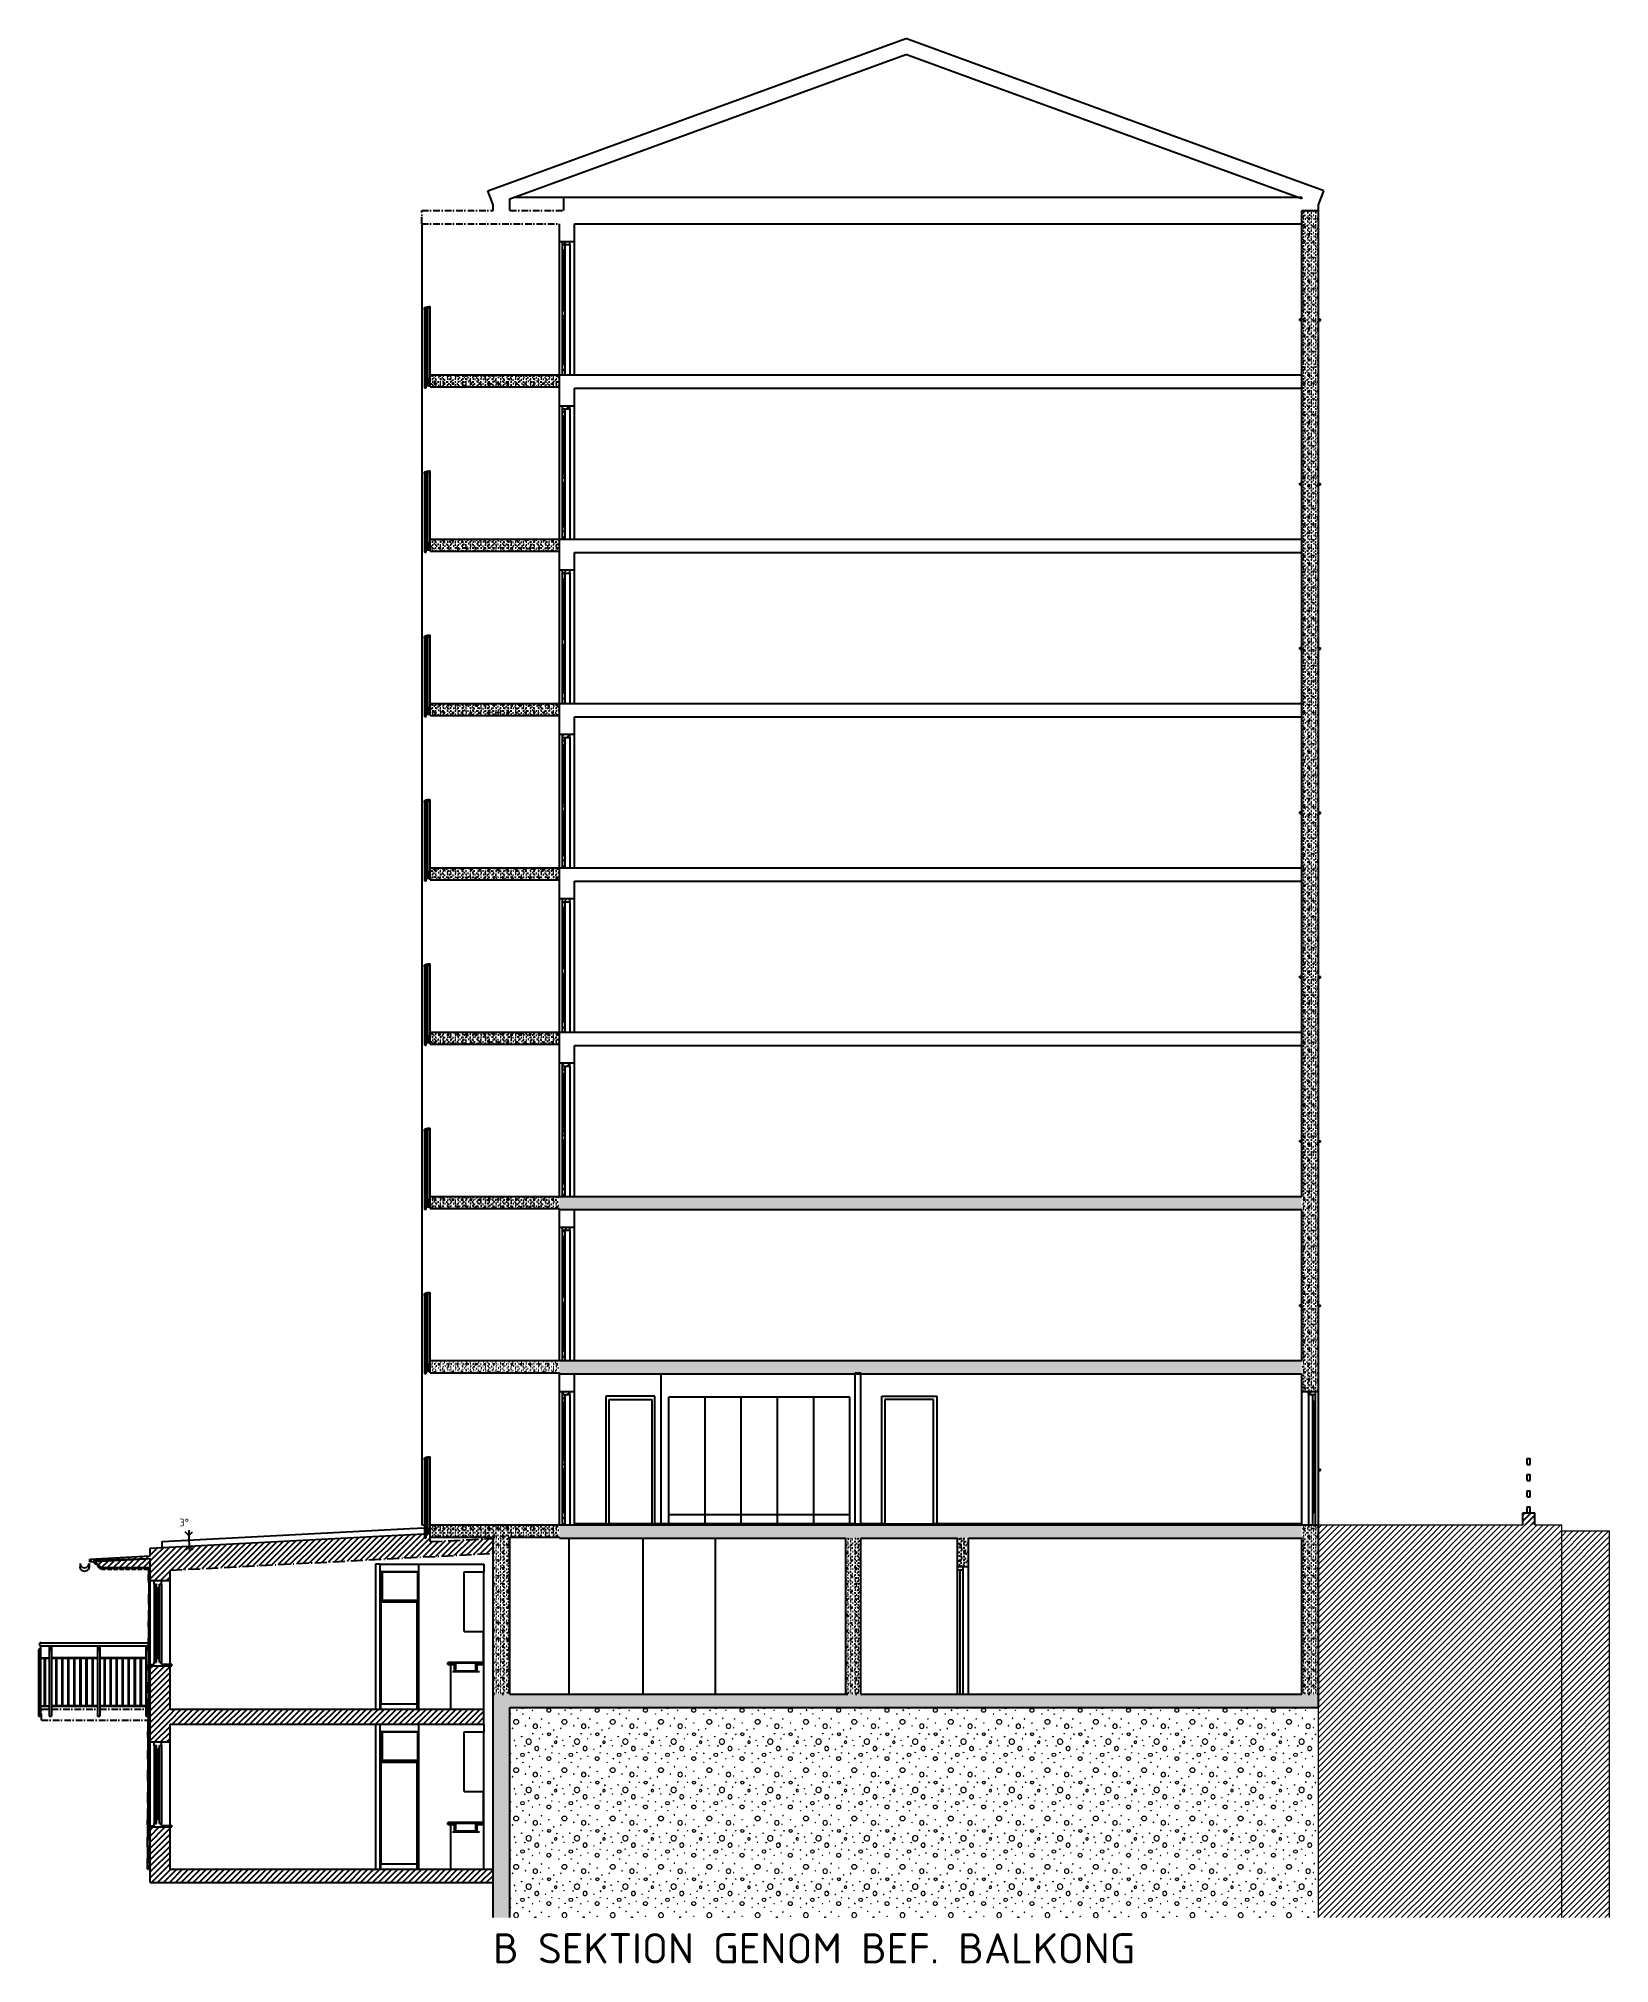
# Model space of a CAD drawing. Header units: millimetres. Extents: x 15 to 2176, y 3 to 641.
# Drawn here: x 543 to 1064, y 3 to 641 of the extents above; entities that cross this region are included whole.
import ezdxf
from ezdxf.xclip import XClip

# ---------------------------------------------------------------- set-up
doc = ezdxf.new("R2010")
doc.units = ezdxf.units.MM
doc.header["$MEASUREMENT"] = 0
doc.header["$XCLIPFRAME"] = 0
doc.set_wipeout_variables(frame=1)
for name, pattern in [('A_PSTRECK_2', [3.8, 2.2, -0.7, 0.2, -0.7]), ('A_PSTRECK_4', [6, 4, -0.875, 0.25, -0.875]), ('Wipeout_Contour', [1000, 0, -1000])]:
    doc.linetypes.add(name, pattern=pattern)
for name, color, linetype in [('_Atmosfär- & Solljus', 7, 'Continuous'), ('A--------P-', 7, 'Continuous'), ('A-01SB-----', 3, 'Continuous'), ('A-01SC-----', 7, 'Continuous'), ('A-01SC-----Ytterväggar2', 7, 'Continuous'), ('A-01SF-----', 7, 'Continuous'), ('A-01SG-----', 1, 'Continuous'), ('A-01SJ-----', 1, 'Continuous'), ('A-27B------', 7, 'Continuous'), ('A-27E------', 1, 'A_PSTRECK_2'), ('A-43E------', 1, 'A_PSTRECK_4'), ('A-45B------', 1, 'Continuous'), ('A-46---B---', 1, 'Continuous')]:
    doc.layers.add(name, color=color, linetype=linetype)
doc.layers.add('A-L-10--EF-', color=4, linetype='Continuous', lineweight=0)
doc.styles.add('ISO', font='')
doc.styles.get('ISO').set_extended_font_data('ISOCPEUR')
pattern_1 = [(0, (963.7575, 92.474), (0, 5.196152), [0.5, -2.5]), (0, (965.2575, 95.072), (0, 5.196152), [0.5, -2.5]), (60, (963.7575, 92.474), (-4.5, 2.598076), [0.5, -2.5]), (60, (966.7575, 92.474), (-4.5, 2.598076), [0.5, -2.5]), (120, (964.2575, 92.474), (4.5, 2.598076), [0.5, -2.5]), (120, (967.2575, 92.474), (4.5, 2.598076), [0.5, -2.5]), (0, (963.7575, 92.9741), (0, 1), [0, -1, 0, -1.5]), (45, (964.2575, 92.9741), (-0.7071068, 0.7071068), [0, -0.75, 0, -1.25])]
pattern_2 = [(45, (963.7575, 92.4741), (-0.9899495, 0.9899495), [])]

msp = doc.modelspace()

# ---------------------------------------------------------------- texts
at = {"layer": 'A--------P-', "insert": (693.76, 3.26), "char_height": 10, "attachment_point": 7, "style": 'ISO'}
msp.add_mtext('\\A1;{\\fISOCPEUR|b0|i0|c0|p34;B SEKTION GENOM BEF. BALKONG}', dxfattribs=at)

# ---------------------------------------------------------------- blocks, each defined once
blk = doc.blocks.new('*X5')
at = {"layer": 'A-L-10--EF-'}
for p, q in [((699.44, 85.86), (699.56, 85.95)), ((699.56, 85.78), (699.44, 85.8)), ((699.56, 85.95), (699.61, 85.84)), ((701.59, 87.07), (701.52, 87.18)), ((701.55, 87.22), (701.72, 87.18)), ((701.72, 87.18), (701.67, 87.08)), ((703.56, 85.87), (703.7, 85.97)), ((703.78, 85.8), (703.58, 85.82)), ((703.7, 85.97), (703.78, 85.8)), ((705.74, 84.49), (705.8, 84.35)), ((705.91, 84.48), (705.79, 84.54)), ((705.8, 84.35), (705.92, 84.43)), ((706.76, 87.06), (706.85, 87.16)), ((706.97, 87.01), (706.8, 86.99)), ((706.85, 87.16), (706.97, 87.01)), ((709.05, 87.85), (709.18, 87.95)), ((709.27, 87.78), (709.06, 87.8)), ((709.18, 87.95), (709.27, 87.78)), ((709.66, 84.24), (709.78, 84.32)), ((709.85, 84.19), (709.67, 84.21)), ((709.86, 84.3), (709.89, 84.24)), ((712.17, 82.86), (712.31, 82.96)), ((712.31, 82.96), (712.39, 82.79)), ((715.44, 85.86), (715.56, 85.95)), ((715.56, 85.78), (715.44, 85.8)), ((715.56, 85.95), (715.61, 85.84)), ((717.59, 87.07), (717.52, 87.18)), ((717.55, 87.22), (717.72, 87.18)), ((717.72, 87.18), (717.67, 87.08)), ((719.56, 85.87), (719.7, 85.97)), ((719.78, 85.8), (719.58, 85.82)), ((719.7, 85.97), (719.78, 85.8)), ((721.74, 84.49), (721.8, 84.35)), ((721.91, 84.48), (721.79, 84.54)), ((721.8, 84.35), (721.92, 84.43)), ((722.76, 87.06), (722.85, 87.16)), ((722.97, 87.01), (722.8, 86.99)), ((722.85, 87.16), (722.97, 87.01)), ((725.05, 87.85), (725.18, 87.95)), ((725.27, 87.78), (725.06, 87.8)), ((725.18, 87.95), (725.27, 87.78)), ((725.66, 84.24), (725.78, 84.32)), ((725.85, 84.19), (725.67, 84.21)), ((725.86, 84.3), (725.89, 84.24)), ((728.17, 82.86), (728.31, 82.96)), ((728.31, 82.96), (728.39, 82.79)), ((731.44, 85.86), (731.56, 85.95)), ((731.56, 85.78), (731.44, 85.8)), ((731.56, 85.95), (731.61, 85.84)), ((733.59, 87.07), (733.52, 87.18)), ((733.55, 87.22), (733.72, 87.18)), ((733.72, 87.18), (733.67, 87.08)), ((735.56, 85.87), (735.7, 85.97)), ((735.78, 85.8), (735.58, 85.82)), ((735.7, 85.97), (735.78, 85.8)), ((737.74, 84.49), (737.8, 84.35)), ((737.91, 84.48), (737.79, 84.54)), ((737.8, 84.35), (737.92, 84.43)), ((738.76, 87.06), (738.85, 87.16)), ((738.97, 87.01), (738.8, 86.99)), ((738.85, 87.16), (738.97, 87.01)), ((741.05, 87.85), (741.18, 87.95)), ((741.27, 87.78), (741.06, 87.8)), ((741.18, 87.95), (741.27, 87.78)), ((741.66, 84.24), (741.78, 84.32)), ((741.85, 84.19), (741.67, 84.21)), ((741.86, 84.3), (741.89, 84.24)), ((744.17, 82.86), (744.31, 82.96)), ((744.31, 82.96), (744.39, 82.79)), ((747.44, 85.86), (747.56, 85.95)), ((747.56, 85.78), (747.44, 85.8)), ((747.56, 85.95), (747.61, 85.84)), ((749.59, 87.07), (749.52, 87.18)), ((749.55, 87.22), (749.72, 87.18)), ((749.72, 87.18), (749.67, 87.08)), ((751.56, 85.87), (751.7, 85.97)), ((751.78, 85.8), (751.58, 85.82)), ((751.7, 85.97), (751.78, 85.8)), ((753.74, 84.49), (753.8, 84.35)), ((753.91, 84.48), (753.79, 84.54)), ((753.8, 84.35), (753.92, 84.43)), ((754.76, 87.06), (754.85, 87.16)), ((754.97, 87.01), (754.8, 86.99)), ((754.85, 87.16), (754.97, 87.01)), ((757.05, 87.85), (757.18, 87.95)), ((757.27, 87.78), (757.06, 87.8)), ((757.18, 87.95), (757.27, 87.78)), ((757.66, 84.24), (757.78, 84.32)), ((757.85, 84.19), (757.67, 84.21)), ((757.86, 84.3), (757.89, 84.24)), ((760.17, 82.86), (760.31, 82.96)), ((760.31, 82.96), (760.39, 82.79)), ((763.44, 85.86), (763.56, 85.95)), ((763.56, 85.78), (763.44, 85.8)), ((763.56, 85.95), (763.61, 85.84)), ((765.59, 87.07), (765.52, 87.18)), ((765.55, 87.22), (765.72, 87.18)), ((765.72, 87.18), (765.67, 87.08)), ((767.56, 85.87), (767.7, 85.97)), ((767.78, 85.8), (767.58, 85.82)), ((767.7, 85.97), (767.78, 85.8)), ((769.74, 84.49), (769.8, 84.35)), ((769.91, 84.48), (769.79, 84.54)), ((769.8, 84.35), (769.92, 84.43)), ((770.76, 87.06), (770.85, 87.16)), ((770.97, 87.01), (770.8, 86.99)), ((770.85, 87.16), (770.97, 87.01)), ((773.05, 87.85), (773.18, 87.95)), ((773.27, 87.78), (773.06, 87.8)), ((773.18, 87.95), (773.27, 87.78)), ((773.66, 84.24), (773.78, 84.32)), ((773.85, 84.19), (773.67, 84.21)), ((773.86, 84.3), (773.89, 84.24)), ((776.17, 82.86), (776.31, 82.96)), ((776.31, 82.96), (776.39, 82.79)), ((779.44, 85.86), (779.56, 85.95)), ((779.56, 85.78), (779.44, 85.8)), ((779.56, 85.95), (779.61, 85.84)), ((781.59, 87.07), (781.52, 87.18)), ((781.55, 87.22), (781.72, 87.18)), ((781.72, 87.18), (781.67, 87.08)), ((783.56, 85.87), (783.7, 85.97)), ((783.78, 85.8), (783.58, 85.82)), ((783.7, 85.97), (783.78, 85.8)), ((785.74, 84.49), (785.8, 84.35)), ((785.91, 84.48), (785.79, 84.54)), ((785.8, 84.35), (785.92, 84.43)), ((786.76, 87.06), (786.85, 87.16)), ((786.97, 87.01), (786.8, 86.99)), ((786.85, 87.16), (786.97, 87.01)), ((789.05, 87.85), (789.18, 87.95)), ((789.27, 87.78), (789.06, 87.8)), ((789.18, 87.95), (789.27, 87.78)), ((789.66, 84.24), (789.78, 84.32)), ((789.85, 84.19), (789.67, 84.21)), ((789.86, 84.3), (789.89, 84.24)), ((792.17, 82.86), (792.31, 82.96)), ((792.31, 82.96), (792.39, 82.79)), ((795.44, 85.86), (795.56, 85.95)), ((795.56, 85.78), (795.44, 85.8)), ((795.56, 85.95), (795.61, 85.84)), ((797.59, 87.07), (797.52, 87.18)), ((797.55, 87.22), (797.72, 87.18)), ((797.72, 87.18), (797.67, 87.08)), ((799.56, 85.87), (799.7, 85.97)), ((799.78, 85.8), (799.58, 85.82)), ((799.7, 85.97), (799.78, 85.8)), ((801.74, 84.49), (801.8, 84.35)), ((801.91, 84.48), (801.79, 84.54)), ((801.8, 84.35), (801.92, 84.43)), ((802.76, 87.06), (802.85, 87.16)), ((802.97, 87.01), (802.8, 86.99)), ((802.85, 87.16), (802.97, 87.01)), ((805.05, 87.85), (805.18, 87.95)), ((805.27, 87.78), (805.06, 87.8)), ((805.18, 87.95), (805.27, 87.78)), ((805.66, 84.24), (805.78, 84.32)), ((805.85, 84.19), (805.67, 84.21)), ((805.86, 84.3), (805.89, 84.24)), ((808.17, 82.86), (808.31, 82.96)), ((808.31, 82.96), (808.39, 82.79)), ((811.44, 85.86), (811.56, 85.95)), ((811.56, 85.78), (811.44, 85.8)), ((811.56, 85.95), (811.61, 85.84)), ((813.59, 87.07), (813.52, 87.18)), ((813.55, 87.22), (813.72, 87.18)), ((813.72, 87.18), (813.67, 87.08)), ((815.56, 85.87), (815.7, 85.97)), ((815.78, 85.8), (815.58, 85.82)), ((815.7, 85.97), (815.78, 85.8)), ((817.74, 84.49), (817.8, 84.35)), ((817.91, 84.48), (817.79, 84.54)), ((817.8, 84.35), (817.92, 84.43)), ((818.76, 87.06), (818.85, 87.16)), ((818.97, 87.01), (818.8, 86.99)), ((818.85, 87.16), (818.97, 87.01)), ((821.05, 87.85), (821.18, 87.95)), ((821.27, 87.78), (821.06, 87.8)), ((821.18, 87.95), (821.27, 87.78)), ((821.66, 84.24), (821.78, 84.32)), ((821.85, 84.19), (821.67, 84.21)), ((821.86, 84.3), (821.89, 84.24)), ((824.17, 82.86), (824.31, 82.96)), ((824.31, 82.96), (824.39, 82.79)), ((827.44, 85.86), (827.56, 85.95)), ((827.56, 85.78), (827.44, 85.8)), ((827.56, 85.95), (827.61, 85.84)), ((829.59, 87.07), (829.52, 87.18)), ((829.55, 87.22), (829.72, 87.18)), ((829.72, 87.18), (829.67, 87.08)), ((831.56, 85.87), (831.7, 85.97)), ((831.78, 85.8), (831.58, 85.82)), ((831.7, 85.97), (831.78, 85.8)), ((833.74, 84.49), (833.8, 84.35)), ((833.91, 84.48), (833.79, 84.54)), ((833.8, 84.35), (833.92, 84.43)), ((834.76, 87.06), (834.85, 87.16)), ((834.97, 87.01), (834.8, 86.99)), ((834.85, 87.16), (834.97, 87.01)), ((837.05, 87.85), (837.18, 87.95)), ((837.27, 87.78), (837.06, 87.8)), ((837.18, 87.95), (837.27, 87.78)), ((837.66, 84.24), (837.78, 84.32)), ((837.85, 84.19), (837.67, 84.21)), ((837.86, 84.3), (837.89, 84.24)), ((840.17, 82.86), (840.31, 82.96)), ((840.31, 82.96), (840.39, 82.79)), ((843.44, 85.86), (843.56, 85.95)), ((843.56, 85.78), (843.44, 85.8)), ((843.56, 85.95), (843.61, 85.84)), ((845.59, 87.07), (845.52, 87.18)), ((845.55, 87.22), (845.72, 87.18)), ((845.72, 87.18), (845.67, 87.08)), ((847.56, 85.87), (847.7, 85.97)), ((847.78, 85.8), (847.58, 85.82)), ((847.7, 85.97), (847.78, 85.8)), ((849.74, 84.49), (849.8, 84.35)), ((849.91, 84.48), (849.79, 84.54)), ((849.8, 84.35), (849.92, 84.43)), ((850.76, 87.06), (850.85, 87.16)), ((850.97, 87.01), (850.8, 86.99)), ((850.85, 87.16), (850.97, 87.01)), ((700.25, 81.16), (700.1, 81.08)), ((700.1, 81.08), (700.17, 81)), ((700.26, 81.02), (700.29, 81.13)), ((700.79, 77.18), (700.89, 77.26)), ((700.98, 77.09), (700.82, 77.1)), ((700.89, 77.26), (700.98, 77.09)), ((703.1, 78.39), (703.24, 78.5)), ((703.32, 78.32), (703.12, 78.34)), ((703.24, 78.5), (703.32, 78.32)), ((704.43, 81.97), (704.49, 81.83)), ((704.6, 81.97), (704.47, 82.02)), ((704.49, 81.83), (704.6, 81.92)), ((706.88, 79.4), (706.97, 79.51)), ((707.09, 79.35), (706.92, 79.33)), ((706.97, 79.51), (707.09, 79.35)), ((709.16, 77.78), (709.01, 77.69)), ((709.01, 77.69), (709.08, 77.62)), ((709.17, 77.64), (709.2, 77.75)), ((709.51, 81.44), (709.37, 81.35)), ((709.37, 81.35), (709.43, 81.28)), ((709.52, 81.3), (709.56, 81.4)), ((710.12, 79.14), (710.05, 79.25)), ((710.08, 79.29), (710.24, 79.25)), ((710.24, 79.25), (710.19, 79.14)), ((712.39, 82.79), (712.19, 82.81)), ((713.73, 80.54), (713.85, 80.62)), ((713.92, 80.49), (713.73, 80.51)), ((713.93, 80.6), (713.95, 80.54)), ((714.73, 78.29), (714.86, 78.39)), ((714.95, 78.22), (714.74, 78.23)), ((714.86, 78.39), (714.95, 78.22)), ((716.25, 81.16), (716.1, 81.08)), ((716.1, 81.08), (716.17, 81)), ((716.26, 81.02), (716.29, 81.13)), ((716.79, 77.18), (716.89, 77.26)), ((716.98, 77.09), (716.82, 77.1)), ((716.89, 77.26), (716.98, 77.09)), ((719.1, 78.39), (719.24, 78.5)), ((719.32, 78.32), (719.12, 78.34)), ((719.24, 78.5), (719.32, 78.32)), ((720.43, 81.97), (720.49, 81.83)), ((720.6, 81.97), (720.47, 82.02)), ((720.49, 81.83), (720.6, 81.92)), ((722.88, 79.4), (722.97, 79.51)), ((723.09, 79.35), (722.92, 79.33)), ((722.97, 79.51), (723.09, 79.35)), ((725.16, 77.78), (725.01, 77.69)), ((725.01, 77.69), (725.08, 77.62)), ((725.17, 77.64), (725.2, 77.75)), ((725.51, 81.44), (725.37, 81.35)), ((725.37, 81.35), (725.43, 81.28)), ((725.52, 81.3), (725.56, 81.4)), ((726.12, 79.14), (726.05, 79.25)), ((726.08, 79.29), (726.24, 79.25)), ((726.24, 79.25), (726.19, 79.14)), ((728.39, 82.79), (728.19, 82.81)), ((729.73, 80.54), (729.85, 80.62)), ((729.92, 80.49), (729.73, 80.51)), ((729.93, 80.6), (729.95, 80.54)), ((730.73, 78.29), (730.86, 78.39)), ((730.95, 78.22), (730.74, 78.23)), ((730.86, 78.39), (730.95, 78.22)), ((732.25, 81.16), (732.1, 81.08)), ((732.1, 81.08), (732.17, 81)), ((732.26, 81.02), (732.29, 81.13)), ((732.79, 77.18), (732.89, 77.26)), ((732.98, 77.09), (732.82, 77.1)), ((732.89, 77.26), (732.98, 77.09)), ((735.1, 78.39), (735.24, 78.5)), ((735.32, 78.32), (735.12, 78.34)), ((735.24, 78.5), (735.32, 78.32)), ((736.43, 81.97), (736.49, 81.83)), ((736.6, 81.97), (736.47, 82.02)), ((736.49, 81.83), (736.6, 81.92)), ((738.88, 79.4), (738.97, 79.51)), ((739.09, 79.35), (738.92, 79.33)), ((738.97, 79.51), (739.09, 79.35)), ((741.16, 77.78), (741.01, 77.69)), ((741.01, 77.69), (741.08, 77.62)), ((741.17, 77.64), (741.2, 77.75)), ((741.51, 81.44), (741.37, 81.35)), ((741.37, 81.35), (741.43, 81.28)), ((741.52, 81.3), (741.56, 81.4)), ((742.12, 79.14), (742.05, 79.25)), ((742.08, 79.29), (742.24, 79.25)), ((742.24, 79.25), (742.19, 79.14)), ((744.39, 82.79), (744.19, 82.81)), ((745.73, 80.54), (745.85, 80.62)), ((745.92, 80.49), (745.73, 80.51)), ((745.93, 80.6), (745.95, 80.54)), ((746.73, 78.29), (746.86, 78.39)), ((746.95, 78.22), (746.74, 78.23)), ((746.86, 78.39), (746.95, 78.22)), ((748.25, 81.16), (748.1, 81.08)), ((748.1, 81.08), (748.17, 81)), ((748.26, 81.02), (748.29, 81.13)), ((748.79, 77.18), (748.89, 77.26)), ((748.98, 77.09), (748.82, 77.1)), ((748.89, 77.26), (748.98, 77.09)), ((751.1, 78.39), (751.24, 78.5)), ((751.32, 78.32), (751.12, 78.34)), ((751.24, 78.5), (751.32, 78.32)), ((752.43, 81.97), (752.49, 81.83)), ((752.6, 81.97), (752.47, 82.02)), ((752.49, 81.83), (752.6, 81.92)), ((754.88, 79.4), (754.97, 79.51)), ((755.09, 79.35), (754.92, 79.33)), ((754.97, 79.51), (755.09, 79.35)), ((757.16, 77.78), (757.01, 77.69)), ((757.01, 77.69), (757.08, 77.62)), ((757.17, 77.64), (757.2, 77.75)), ((757.51, 81.44), (757.37, 81.35)), ((757.37, 81.35), (757.43, 81.28)), ((757.52, 81.3), (757.56, 81.4)), ((758.12, 79.14), (758.05, 79.25)), ((758.08, 79.29), (758.24, 79.25)), ((758.24, 79.25), (758.19, 79.14)), ((760.39, 82.79), (760.19, 82.81)), ((761.73, 80.54), (761.85, 80.62)), ((761.92, 80.49), (761.73, 80.51)), ((761.93, 80.6), (761.95, 80.54)), ((762.73, 78.29), (762.86, 78.39)), ((762.95, 78.22), (762.74, 78.23)), ((762.86, 78.39), (762.95, 78.22)), ((764.25, 81.16), (764.1, 81.08)), ((764.1, 81.08), (764.17, 81)), ((764.26, 81.02), (764.29, 81.13)), ((764.79, 77.18), (764.89, 77.26)), ((764.98, 77.09), (764.82, 77.1)), ((764.89, 77.26), (764.98, 77.09)), ((767.1, 78.39), (767.24, 78.5)), ((767.32, 78.32), (767.12, 78.34)), ((767.24, 78.5), (767.32, 78.32)), ((768.43, 81.97), (768.49, 81.83)), ((768.6, 81.97), (768.47, 82.02)), ((768.49, 81.83), (768.6, 81.92)), ((770.88, 79.4), (770.97, 79.51)), ((771.09, 79.35), (770.92, 79.33)), ((770.97, 79.51), (771.09, 79.35)), ((773.16, 77.78), (773.01, 77.69)), ((773.01, 77.69), (773.08, 77.62)), ((773.17, 77.64), (773.2, 77.75)), ((773.51, 81.44), (773.37, 81.35)), ((773.37, 81.35), (773.43, 81.28)), ((773.52, 81.3), (773.56, 81.4)), ((774.12, 79.14), (774.05, 79.25)), ((774.08, 79.29), (774.24, 79.25)), ((774.24, 79.25), (774.19, 79.14)), ((776.39, 82.79), (776.19, 82.81)), ((777.73, 80.54), (777.85, 80.62)), ((777.92, 80.49), (777.73, 80.51)), ((777.93, 80.6), (777.95, 80.54)), ((778.73, 78.29), (778.86, 78.39)), ((778.95, 78.22), (778.74, 78.23)), ((778.86, 78.39), (778.95, 78.22)), ((780.25, 81.16), (780.1, 81.08)), ((780.1, 81.08), (780.17, 81)), ((780.26, 81.02), (780.29, 81.13)), ((780.79, 77.18), (780.89, 77.26)), ((780.98, 77.09), (780.82, 77.1)), ((780.89, 77.26), (780.98, 77.09)), ((783.1, 78.39), (783.24, 78.5)), ((783.32, 78.32), (783.12, 78.34)), ((783.24, 78.5), (783.32, 78.32)), ((784.43, 81.97), (784.49, 81.83)), ((784.6, 81.97), (784.47, 82.02)), ((784.49, 81.83), (784.6, 81.92)), ((786.88, 79.4), (786.97, 79.51)), ((787.09, 79.35), (786.92, 79.33)), ((786.97, 79.51), (787.09, 79.35)), ((789.16, 77.78), (789.01, 77.69)), ((789.01, 77.69), (789.08, 77.62)), ((789.17, 77.64), (789.2, 77.75)), ((789.51, 81.44), (789.37, 81.35)), ((789.37, 81.35), (789.43, 81.28)), ((789.52, 81.3), (789.56, 81.4)), ((790.12, 79.14), (790.05, 79.25)), ((790.08, 79.29), (790.24, 79.25)), ((790.24, 79.25), (790.19, 79.14)), ((792.39, 82.79), (792.19, 82.81)), ((793.73, 80.54), (793.85, 80.62)), ((793.92, 80.49), (793.73, 80.51)), ((793.93, 80.6), (793.95, 80.54)), ((794.73, 78.29), (794.86, 78.39)), ((794.95, 78.22), (794.74, 78.23)), ((794.86, 78.39), (794.95, 78.22)), ((796.25, 81.16), (796.1, 81.08)), ((796.1, 81.08), (796.17, 81)), ((796.26, 81.02), (796.29, 81.13)), ((796.79, 77.18), (796.89, 77.26)), ((796.98, 77.09), (796.82, 77.1)), ((796.89, 77.26), (796.98, 77.09)), ((799.1, 78.39), (799.24, 78.5)), ((799.32, 78.32), (799.12, 78.34)), ((799.24, 78.5), (799.32, 78.32)), ((800.43, 81.97), (800.49, 81.83)), ((800.6, 81.97), (800.47, 82.02)), ((800.49, 81.83), (800.6, 81.92)), ((802.88, 79.4), (802.97, 79.51)), ((803.09, 79.35), (802.92, 79.33)), ((802.97, 79.51), (803.09, 79.35)), ((805.16, 77.78), (805.01, 77.69)), ((805.01, 77.69), (805.08, 77.62)), ((805.17, 77.64), (805.2, 77.75)), ((805.51, 81.44), (805.37, 81.35)), ((805.37, 81.35), (805.43, 81.28)), ((805.52, 81.3), (805.56, 81.4)), ((806.12, 79.14), (806.05, 79.25)), ((806.08, 79.29), (806.24, 79.25)), ((806.24, 79.25), (806.19, 79.14)), ((808.39, 82.79), (808.19, 82.81)), ((809.73, 80.54), (809.85, 80.62)), ((809.92, 80.49), (809.73, 80.51)), ((809.93, 80.6), (809.95, 80.54)), ((810.73, 78.29), (810.86, 78.39)), ((810.95, 78.22), (810.74, 78.23)), ((810.86, 78.39), (810.95, 78.22)), ((812.25, 81.16), (812.1, 81.08)), ((812.1, 81.08), (812.17, 81)), ((812.26, 81.02), (812.29, 81.13)), ((812.79, 77.18), (812.89, 77.26)), ((812.98, 77.09), (812.82, 77.1)), ((812.89, 77.26), (812.98, 77.09)), ((815.1, 78.39), (815.24, 78.5)), ((815.32, 78.32), (815.12, 78.34)), ((815.24, 78.5), (815.32, 78.32)), ((816.43, 81.97), (816.49, 81.83)), ((816.6, 81.97), (816.47, 82.02)), ((816.49, 81.83), (816.6, 81.92)), ((818.88, 79.4), (818.97, 79.51)), ((819.09, 79.35), (818.92, 79.33)), ((818.97, 79.51), (819.09, 79.35)), ((821.16, 77.78), (821.01, 77.69)), ((821.01, 77.69), (821.08, 77.62)), ((821.17, 77.64), (821.2, 77.75)), ((821.51, 81.44), (821.37, 81.35)), ((821.37, 81.35), (821.43, 81.28)), ((821.52, 81.3), (821.56, 81.4)), ((822.12, 79.14), (822.05, 79.25)), ((822.08, 79.29), (822.24, 79.25)), ((822.24, 79.25), (822.19, 79.14)), ((824.39, 82.79), (824.19, 82.81)), ((825.73, 80.54), (825.85, 80.62)), ((825.92, 80.49), (825.73, 80.51)), ((825.93, 80.6), (825.95, 80.54)), ((826.73, 78.29), (826.86, 78.39)), ((826.95, 78.22), (826.74, 78.23)), ((826.86, 78.39), (826.95, 78.22)), ((828.25, 81.16), (828.1, 81.08)), ((828.1, 81.08), (828.17, 81)), ((828.26, 81.02), (828.29, 81.13)), ((828.79, 77.18), (828.89, 77.26)), ((828.98, 77.09), (828.82, 77.1)), ((828.89, 77.26), (828.98, 77.09)), ((831.1, 78.39), (831.24, 78.5)), ((831.32, 78.32), (831.12, 78.34)), ((831.24, 78.5), (831.32, 78.32)), ((832.43, 81.97), (832.49, 81.83)), ((832.6, 81.97), (832.47, 82.02)), ((832.49, 81.83), (832.6, 81.92)), ((834.88, 79.4), (834.97, 79.51)), ((835.09, 79.35), (834.92, 79.33)), ((834.97, 79.51), (835.09, 79.35)), ((837.16, 77.78), (837.01, 77.69)), ((837.01, 77.69), (837.08, 77.62)), ((837.17, 77.64), (837.2, 77.75)), ((837.51, 81.44), (837.37, 81.35)), ((837.37, 81.35), (837.43, 81.28)), ((837.52, 81.3), (837.56, 81.4)), ((838.12, 79.14), (838.05, 79.25)), ((838.08, 79.29), (838.24, 79.25)), ((838.24, 79.25), (838.19, 79.14)), ((840.39, 82.79), (840.19, 82.81)), ((841.73, 80.54), (841.85, 80.62)), ((841.92, 80.49), (841.73, 80.51)), ((841.93, 80.6), (841.95, 80.54)), ((842.73, 78.29), (842.86, 78.39)), ((842.95, 78.22), (842.74, 78.23)), ((842.86, 78.39), (842.95, 78.22)), ((844.25, 81.16), (844.1, 81.08)), ((844.1, 81.08), (844.17, 81)), ((844.26, 81.02), (844.29, 81.13)), ((844.79, 77.18), (844.89, 77.26)), ((844.98, 77.09), (844.82, 77.1)), ((844.89, 77.26), (844.98, 77.09)), ((847.1, 78.39), (847.24, 78.5)), ((847.32, 78.32), (847.12, 78.34)), ((847.24, 78.5), (847.32, 78.32)), ((848.43, 81.97), (848.49, 81.83)), ((848.6, 81.97), (848.47, 82.02)), ((848.49, 81.83), (848.6, 81.92)), ((850.88, 79.4), (850.97, 79.51)), ((851.09, 79.35), (850.92, 79.33)), ((850.97, 79.51), (851.09, 79.35)), ((699.5, 72.81), (699.56, 72.67)), ((699.68, 72.8), (699.55, 72.86)), ((699.56, 72.67), (699.68, 72.75)), ((701.23, 75.39), (701.33, 75.48)), ((701.42, 75.31), (701.26, 75.32)), ((701.33, 75.48), (701.42, 75.31)), ((701.59, 71.07), (701.52, 71.18)), ((701.55, 71.22), (701.72, 71.18)), ((701.72, 71.18), (701.67, 71.08)), ((704.16, 75.3), (704.3, 75.41)), ((704.38, 75.23), (704.18, 75.25)), ((704.3, 75.41), (704.38, 75.23)), ((705.43, 73.13), (705.56, 73.23)), ((705.65, 73.06), (705.44, 73.08)), ((705.56, 73.23), (705.65, 73.06)), ((706.76, 71.06), (706.85, 71.16)), ((706.97, 71.01), (706.8, 70.99)), ((706.85, 71.16), (706.97, 71.01)), ((708.58, 74.83), (708.7, 74.92)), ((708.77, 74.79), (708.59, 74.81)), ((708.78, 74.9), (708.81, 74.84)), ((709.05, 71.85), (709.18, 71.95)), ((709.27, 71.78), (709.06, 71.8)), ((709.18, 71.95), (709.27, 71.78)), ((711.03, 74.16), (711.16, 74.26)), ((711.25, 74.09), (711.04, 74.1)), ((711.16, 74.26), (711.25, 74.09)), ((713.09, 73.05), (713.19, 73.13)), ((713.28, 72.96), (713.12, 72.97)), ((713.19, 73.13), (713.28, 72.96)), ((713.34, 75.15), (713.27, 75.26)), ((713.3, 75.3), (713.46, 75.26)), ((713.46, 75.26), (713.41, 75.15)), ((715.5, 72.81), (715.56, 72.67)), ((715.68, 72.8), (715.55, 72.86)), ((715.56, 72.67), (715.68, 72.75)), ((717.23, 75.39), (717.33, 75.48)), ((717.42, 75.31), (717.26, 75.32)), ((717.33, 75.48), (717.42, 75.31)), ((717.59, 71.07), (717.52, 71.18)), ((717.55, 71.22), (717.72, 71.18)), ((717.72, 71.18), (717.67, 71.08)), ((720.16, 75.3), (720.3, 75.41)), ((720.38, 75.23), (720.18, 75.25)), ((720.3, 75.41), (720.38, 75.23)), ((721.43, 73.13), (721.56, 73.23)), ((721.65, 73.06), (721.44, 73.08)), ((721.56, 73.23), (721.65, 73.06)), ((722.76, 71.06), (722.85, 71.16)), ((722.97, 71.01), (722.8, 70.99)), ((722.85, 71.16), (722.97, 71.01)), ((724.58, 74.83), (724.7, 74.92)), ((724.77, 74.79), (724.59, 74.81)), ((724.78, 74.9), (724.81, 74.84)), ((725.05, 71.85), (725.18, 71.95)), ((725.27, 71.78), (725.06, 71.8)), ((725.18, 71.95), (725.27, 71.78)), ((727.03, 74.16), (727.16, 74.26)), ((727.25, 74.09), (727.04, 74.1)), ((727.16, 74.26), (727.25, 74.09)), ((729.09, 73.05), (729.19, 73.13)), ((729.28, 72.96), (729.12, 72.97)), ((729.19, 73.13), (729.28, 72.96)), ((729.34, 75.15), (729.27, 75.26)), ((729.3, 75.3), (729.46, 75.26)), ((729.46, 75.26), (729.41, 75.15)), ((731.5, 72.81), (731.56, 72.67)), ((731.68, 72.8), (731.55, 72.86)), ((731.56, 72.67), (731.68, 72.75)), ((733.23, 75.39), (733.33, 75.48)), ((733.42, 75.31), (733.26, 75.32)), ((733.33, 75.48), (733.42, 75.31)), ((733.59, 71.07), (733.52, 71.18)), ((733.55, 71.22), (733.72, 71.18)), ((733.72, 71.18), (733.67, 71.08)), ((736.16, 75.3), (736.3, 75.41)), ((736.38, 75.23), (736.18, 75.25)), ((736.3, 75.41), (736.38, 75.23)), ((737.43, 73.13), (737.56, 73.23)), ((737.65, 73.06), (737.44, 73.08)), ((737.56, 73.23), (737.65, 73.06)), ((738.76, 71.06), (738.85, 71.16)), ((738.97, 71.01), (738.8, 70.99)), ((738.85, 71.16), (738.97, 71.01)), ((740.58, 74.83), (740.7, 74.92)), ((740.77, 74.79), (740.59, 74.81)), ((740.78, 74.9), (740.81, 74.84)), ((741.05, 71.85), (741.18, 71.95)), ((741.27, 71.78), (741.06, 71.8)), ((741.18, 71.95), (741.27, 71.78)), ((743.03, 74.16), (743.16, 74.26)), ((743.25, 74.09), (743.04, 74.1)), ((743.16, 74.26), (743.25, 74.09)), ((745.09, 73.05), (745.19, 73.13)), ((745.28, 72.96), (745.12, 72.97)), ((745.19, 73.13), (745.28, 72.96)), ((745.34, 75.15), (745.27, 75.26)), ((745.3, 75.3), (745.46, 75.26)), ((745.46, 75.26), (745.41, 75.15)), ((747.5, 72.81), (747.56, 72.67)), ((747.68, 72.8), (747.55, 72.86)), ((747.56, 72.67), (747.68, 72.75)), ((749.23, 75.39), (749.33, 75.48)), ((749.42, 75.31), (749.26, 75.32)), ((749.33, 75.48), (749.42, 75.31)), ((749.59, 71.07), (749.52, 71.18)), ((749.55, 71.22), (749.72, 71.18)), ((749.72, 71.18), (749.67, 71.08)), ((752.16, 75.3), (752.3, 75.41)), ((752.38, 75.23), (752.18, 75.25)), ((752.3, 75.41), (752.38, 75.23)), ((753.43, 73.13), (753.56, 73.23)), ((753.65, 73.06), (753.44, 73.08)), ((753.56, 73.23), (753.65, 73.06)), ((754.76, 71.06), (754.85, 71.16)), ((754.97, 71.01), (754.8, 70.99)), ((754.85, 71.16), (754.97, 71.01)), ((756.58, 74.83), (756.7, 74.92)), ((756.77, 74.79), (756.59, 74.81)), ((756.78, 74.9), (756.81, 74.84)), ((757.05, 71.85), (757.18, 71.95)), ((757.27, 71.78), (757.06, 71.8)), ((757.18, 71.95), (757.27, 71.78)), ((759.03, 74.16), (759.16, 74.26)), ((759.25, 74.09), (759.04, 74.1)), ((759.16, 74.26), (759.25, 74.09)), ((761.09, 73.05), (761.19, 73.13)), ((761.28, 72.96), (761.12, 72.97)), ((761.19, 73.13), (761.28, 72.96)), ((761.34, 75.15), (761.27, 75.26)), ((761.3, 75.3), (761.46, 75.26)), ((761.46, 75.26), (761.41, 75.15)), ((763.5, 72.81), (763.56, 72.67)), ((763.68, 72.8), (763.55, 72.86)), ((763.56, 72.67), (763.68, 72.75)), ((765.23, 75.39), (765.33, 75.48)), ((765.42, 75.31), (765.26, 75.32)), ((765.33, 75.48), (765.42, 75.31)), ((765.59, 71.07), (765.52, 71.18)), ((765.55, 71.22), (765.72, 71.18)), ((765.72, 71.18), (765.67, 71.08)), ((768.16, 75.3), (768.3, 75.41)), ((768.38, 75.23), (768.18, 75.25)), ((768.3, 75.41), (768.38, 75.23)), ((769.43, 73.13), (769.56, 73.23)), ((769.65, 73.06), (769.44, 73.08)), ((769.56, 73.23), (769.65, 73.06)), ((770.76, 71.06), (770.85, 71.16)), ((770.97, 71.01), (770.8, 70.99)), ((770.85, 71.16), (770.97, 71.01)), ((772.58, 74.83), (772.7, 74.92)), ((772.77, 74.79), (772.59, 74.81)), ((772.78, 74.9), (772.81, 74.84)), ((773.05, 71.85), (773.18, 71.95)), ((773.27, 71.78), (773.06, 71.8)), ((773.18, 71.95), (773.27, 71.78)), ((775.03, 74.16), (775.16, 74.26)), ((775.25, 74.09), (775.04, 74.1)), ((775.16, 74.26), (775.25, 74.09)), ((777.09, 73.05), (777.19, 73.13)), ((777.28, 72.96), (777.12, 72.97)), ((777.19, 73.13), (777.28, 72.96)), ((777.34, 75.15), (777.27, 75.26)), ((777.3, 75.3), (777.46, 75.26)), ((777.46, 75.26), (777.41, 75.15)), ((779.5, 72.81), (779.56, 72.67)), ((779.68, 72.8), (779.55, 72.86)), ((779.56, 72.67), (779.68, 72.75)), ((781.23, 75.39), (781.33, 75.48)), ((781.42, 75.31), (781.26, 75.32)), ((781.33, 75.48), (781.42, 75.31)), ((781.59, 71.07), (781.52, 71.18)), ((781.55, 71.22), (781.72, 71.18)), ((781.72, 71.18), (781.67, 71.08)), ((784.16, 75.3), (784.3, 75.41)), ((784.38, 75.23), (784.18, 75.25)), ((784.3, 75.41), (784.38, 75.23)), ((785.43, 73.13), (785.56, 73.23)), ((785.65, 73.06), (785.44, 73.08)), ((785.56, 73.23), (785.65, 73.06)), ((786.76, 71.06), (786.85, 71.16)), ((786.97, 71.01), (786.8, 70.99)), ((786.85, 71.16), (786.97, 71.01)), ((788.58, 74.83), (788.7, 74.92)), ((788.77, 74.79), (788.59, 74.81)), ((788.78, 74.9), (788.81, 74.84)), ((789.05, 71.85), (789.18, 71.95)), ((789.27, 71.78), (789.06, 71.8)), ((789.18, 71.95), (789.27, 71.78)), ((791.03, 74.16), (791.16, 74.26)), ((791.25, 74.09), (791.04, 74.1)), ((791.16, 74.26), (791.25, 74.09)), ((793.09, 73.05), (793.19, 73.13)), ((793.28, 72.96), (793.12, 72.97)), ((793.19, 73.13), (793.28, 72.96)), ((793.34, 75.15), (793.27, 75.26)), ((793.3, 75.3), (793.46, 75.26)), ((793.46, 75.26), (793.41, 75.15)), ((795.5, 72.81), (795.56, 72.67)), ((795.68, 72.8), (795.55, 72.86)), ((795.56, 72.67), (795.68, 72.75)), ((797.23, 75.39), (797.33, 75.48)), ((797.42, 75.31), (797.26, 75.32)), ((797.33, 75.48), (797.42, 75.31)), ((797.59, 71.07), (797.52, 71.18)), ((797.55, 71.22), (797.72, 71.18)), ((797.72, 71.18), (797.67, 71.08)), ((800.16, 75.3), (800.3, 75.41)), ((800.38, 75.23), (800.18, 75.25)), ((800.3, 75.41), (800.38, 75.23)), ((801.43, 73.13), (801.56, 73.23)), ((801.65, 73.06), (801.44, 73.08)), ((801.56, 73.23), (801.65, 73.06)), ((802.76, 71.06), (802.85, 71.16)), ((802.97, 71.01), (802.8, 70.99)), ((802.85, 71.16), (802.97, 71.01)), ((804.58, 74.83), (804.7, 74.92)), ((804.77, 74.79), (804.59, 74.81)), ((804.78, 74.9), (804.81, 74.84)), ((805.05, 71.85), (805.18, 71.95)), ((805.27, 71.78), (805.06, 71.8)), ((805.18, 71.95), (805.27, 71.78)), ((807.03, 74.16), (807.16, 74.26)), ((807.25, 74.09), (807.04, 74.1)), ((807.16, 74.26), (807.25, 74.09)), ((809.09, 73.05), (809.19, 73.13)), ((809.28, 72.96), (809.12, 72.97)), ((809.19, 73.13), (809.28, 72.96)), ((809.34, 75.15), (809.27, 75.26)), ((809.3, 75.3), (809.46, 75.26)), ((809.46, 75.26), (809.41, 75.15)), ((811.5, 72.81), (811.56, 72.67)), ((811.68, 72.8), (811.55, 72.86)), ((811.56, 72.67), (811.68, 72.75)), ((813.23, 75.39), (813.33, 75.48)), ((813.42, 75.31), (813.26, 75.32)), ((813.33, 75.48), (813.42, 75.31)), ((813.59, 71.07), (813.52, 71.18)), ((813.55, 71.22), (813.72, 71.18)), ((813.72, 71.18), (813.67, 71.08)), ((816.16, 75.3), (816.3, 75.41)), ((816.38, 75.23), (816.18, 75.25)), ((816.3, 75.41), (816.38, 75.23)), ((817.43, 73.13), (817.56, 73.23)), ((817.65, 73.06), (817.44, 73.08)), ((817.56, 73.23), (817.65, 73.06)), ((818.76, 71.06), (818.85, 71.16)), ((818.97, 71.01), (818.8, 70.99)), ((818.85, 71.16), (818.97, 71.01)), ((820.58, 74.83), (820.7, 74.92)), ((820.77, 74.79), (820.59, 74.81)), ((820.78, 74.9), (820.81, 74.84)), ((821.05, 71.85), (821.18, 71.95)), ((821.27, 71.78), (821.06, 71.8)), ((821.18, 71.95), (821.27, 71.78)), ((823.03, 74.16), (823.16, 74.26)), ((823.25, 74.09), (823.04, 74.1)), ((823.16, 74.26), (823.25, 74.09)), ((825.09, 73.05), (825.19, 73.13)), ((825.28, 72.96), (825.12, 72.97)), ((825.19, 73.13), (825.28, 72.96)), ((825.34, 75.15), (825.27, 75.26)), ((825.3, 75.3), (825.46, 75.26)), ((825.46, 75.26), (825.41, 75.15)), ((827.5, 72.81), (827.56, 72.67)), ((827.68, 72.8), (827.55, 72.86)), ((827.56, 72.67), (827.68, 72.75)), ((829.23, 75.39), (829.33, 75.48)), ((829.42, 75.31), (829.26, 75.32)), ((829.33, 75.48), (829.42, 75.31)), ((829.59, 71.07), (829.52, 71.18)), ((829.55, 71.22), (829.72, 71.18)), ((829.72, 71.18), (829.67, 71.08)), ((832.16, 75.3), (832.3, 75.41)), ((832.38, 75.23), (832.18, 75.25)), ((832.3, 75.41), (832.38, 75.23)), ((833.43, 73.13), (833.56, 73.23)), ((833.65, 73.06), (833.44, 73.08)), ((833.56, 73.23), (833.65, 73.06)), ((834.76, 71.06), (834.85, 71.16)), ((834.97, 71.01), (834.8, 70.99)), ((834.85, 71.16), (834.97, 71.01)), ((836.58, 74.83), (836.7, 74.92)), ((836.77, 74.79), (836.59, 74.81)), ((836.78, 74.9), (836.81, 74.84)), ((837.05, 71.85), (837.18, 71.95)), ((837.27, 71.78), (837.06, 71.8)), ((837.18, 71.95), (837.27, 71.78)), ((839.03, 74.16), (839.16, 74.26)), ((839.25, 74.09), (839.04, 74.1)), ((839.16, 74.26), (839.25, 74.09)), ((841.09, 73.05), (841.19, 73.13)), ((841.28, 72.96), (841.12, 72.97)), ((841.19, 73.13), (841.28, 72.96)), ((841.34, 75.15), (841.27, 75.26)), ((841.3, 75.3), (841.46, 75.26)), ((841.46, 75.26), (841.41, 75.15)), ((843.5, 72.81), (843.56, 72.67)), ((843.68, 72.8), (843.55, 72.86)), ((843.56, 72.67), (843.68, 72.75)), ((845.23, 75.39), (845.33, 75.48)), ((845.42, 75.31), (845.26, 75.32)), ((845.33, 75.48), (845.42, 75.31)), ((845.59, 71.07), (845.52, 71.18)), ((845.55, 71.22), (845.72, 71.18)), ((845.72, 71.18), (845.67, 71.08)), ((848.16, 75.3), (848.3, 75.41)), ((848.38, 75.23), (848.18, 75.25)), ((848.3, 75.41), (848.38, 75.23)), ((849.43, 73.13), (849.56, 73.23)), ((849.65, 73.06), (849.44, 73.08)), ((849.56, 73.23), (849.65, 73.06)), ((850.76, 71.06), (850.85, 71.16)), ((850.97, 71.01), (850.8, 70.99)), ((850.85, 71.16), (850.97, 71.01)), ((699.44, 69.86), (699.56, 69.95)), ((699.56, 69.78), (699.44, 69.8)), ((699.56, 69.95), (699.61, 69.84)), ((700.25, 65.16), (700.1, 65.08)), ((700.1, 65.08), (700.17, 65)), ((700.26, 65.02), (700.29, 65.13)), ((703.56, 69.87), (703.7, 69.97)), ((703.78, 69.8), (703.58, 69.82)), ((703.7, 69.97), (703.78, 69.8)), ((704.43, 65.97), (704.49, 65.83)), ((704.6, 65.97), (704.47, 66.02)), ((704.49, 65.83), (704.6, 65.92)), ((705.74, 68.49), (705.8, 68.35)), ((705.91, 68.48), (705.79, 68.54)), ((705.8, 68.35), (705.92, 68.43)), ((709.51, 65.44), (709.37, 65.35)), ((709.37, 65.35), (709.43, 65.28)), ((709.52, 65.3), (709.56, 65.4)), ((709.66, 68.24), (709.78, 68.32)), ((709.85, 68.19), (709.67, 68.21)), ((709.86, 68.3), (709.89, 68.24)), ((712.17, 66.86), (712.31, 66.96)), ((712.39, 66.79), (712.19, 66.81)), ((712.31, 66.96), (712.39, 66.79)), ((713.73, 64.54), (713.85, 64.62)), ((713.92, 64.49), (713.73, 64.51)), ((713.93, 64.6), (713.95, 64.54)), ((715.44, 69.86), (715.56, 69.95)), ((715.56, 69.78), (715.44, 69.8)), ((715.56, 69.95), (715.61, 69.84)), ((716.25, 65.16), (716.1, 65.08)), ((716.1, 65.08), (716.17, 65)), ((716.26, 65.02), (716.29, 65.13)), ((719.56, 69.87), (719.7, 69.97)), ((719.78, 69.8), (719.58, 69.82)), ((719.7, 69.97), (719.78, 69.8)), ((720.43, 65.97), (720.49, 65.83)), ((720.6, 65.97), (720.47, 66.02)), ((720.49, 65.83), (720.6, 65.92)), ((721.74, 68.49), (721.8, 68.35)), ((721.91, 68.48), (721.79, 68.54)), ((721.8, 68.35), (721.92, 68.43)), ((725.51, 65.44), (725.37, 65.35)), ((725.37, 65.35), (725.43, 65.28)), ((725.52, 65.3), (725.56, 65.4)), ((725.66, 68.24), (725.78, 68.32)), ((725.85, 68.19), (725.67, 68.21)), ((725.86, 68.3), (725.89, 68.24)), ((728.17, 66.86), (728.31, 66.96)), ((728.39, 66.79), (728.19, 66.81)), ((728.31, 66.96), (728.39, 66.79)), ((729.73, 64.54), (729.85, 64.62)), ((729.92, 64.49), (729.73, 64.51)), ((729.93, 64.6), (729.95, 64.54)), ((731.44, 69.86), (731.56, 69.95)), ((731.56, 69.78), (731.44, 69.8)), ((731.56, 69.95), (731.61, 69.84)), ((732.25, 65.16), (732.1, 65.08)), ((732.1, 65.08), (732.17, 65)), ((732.26, 65.02), (732.29, 65.13)), ((735.56, 69.87), (735.7, 69.97)), ((735.78, 69.8), (735.58, 69.82)), ((735.7, 69.97), (735.78, 69.8)), ((736.43, 65.97), (736.49, 65.83)), ((736.6, 65.97), (736.47, 66.02)), ((736.49, 65.83), (736.6, 65.92)), ((737.74, 68.49), (737.8, 68.35)), ((737.91, 68.48), (737.79, 68.54)), ((737.8, 68.35), (737.92, 68.43)), ((741.51, 65.44), (741.37, 65.35)), ((741.37, 65.35), (741.43, 65.28)), ((741.52, 65.3), (741.56, 65.4)), ((741.66, 68.24), (741.78, 68.32)), ((741.85, 68.19), (741.67, 68.21)), ((741.86, 68.3), (741.89, 68.24)), ((744.17, 66.86), (744.31, 66.96)), ((744.39, 66.79), (744.19, 66.81)), ((744.31, 66.96), (744.39, 66.79)), ((745.73, 64.54), (745.85, 64.62)), ((745.92, 64.49), (745.73, 64.51)), ((745.93, 64.6), (745.95, 64.54)), ((747.44, 69.86), (747.56, 69.95)), ((747.56, 69.78), (747.44, 69.8)), ((747.56, 69.95), (747.61, 69.84)), ((748.25, 65.16), (748.1, 65.08)), ((748.1, 65.08), (748.17, 65)), ((748.26, 65.02), (748.29, 65.13)), ((751.56, 69.87), (751.7, 69.97)), ((751.78, 69.8), (751.58, 69.82)), ((751.7, 69.97), (751.78, 69.8)), ((752.43, 65.97), (752.49, 65.83)), ((752.6, 65.97), (752.47, 66.02)), ((752.49, 65.83), (752.6, 65.92)), ((753.74, 68.49), (753.8, 68.35)), ((753.91, 68.48), (753.79, 68.54)), ((753.8, 68.35), (753.92, 68.43)), ((757.51, 65.44), (757.37, 65.35)), ((757.37, 65.35), (757.43, 65.28)), ((757.52, 65.3), (757.56, 65.4)), ((757.66, 68.24), (757.78, 68.32)), ((757.85, 68.19), (757.67, 68.21)), ((757.86, 68.3), (757.89, 68.24)), ((760.17, 66.86), (760.31, 66.96)), ((760.39, 66.79), (760.19, 66.81)), ((760.31, 66.96), (760.39, 66.79)), ((761.73, 64.54), (761.85, 64.62)), ((761.92, 64.49), (761.73, 64.51)), ((761.93, 64.6), (761.95, 64.54)), ((763.44, 69.86), (763.56, 69.95)), ((763.56, 69.78), (763.44, 69.8)), ((763.56, 69.95), (763.61, 69.84)), ((764.25, 65.16), (764.1, 65.08)), ((764.1, 65.08), (764.17, 65)), ((764.26, 65.02), (764.29, 65.13)), ((767.56, 69.87), (767.7, 69.97)), ((767.78, 69.8), (767.58, 69.82)), ((767.7, 69.97), (767.78, 69.8)), ((768.43, 65.97), (768.49, 65.83)), ((768.6, 65.97), (768.47, 66.02)), ((768.49, 65.83), (768.6, 65.92)), ((769.74, 68.49), (769.8, 68.35)), ((769.91, 68.48), (769.79, 68.54)), ((769.8, 68.35), (769.92, 68.43)), ((773.51, 65.44), (773.37, 65.35)), ((773.37, 65.35), (773.43, 65.28)), ((773.52, 65.3), (773.56, 65.4)), ((773.66, 68.24), (773.78, 68.32)), ((773.85, 68.19), (773.67, 68.21)), ((773.86, 68.3), (773.89, 68.24)), ((776.17, 66.86), (776.31, 66.96)), ((776.39, 66.79), (776.19, 66.81)), ((776.31, 66.96), (776.39, 66.79)), ((777.73, 64.54), (777.85, 64.62)), ((777.92, 64.49), (777.73, 64.51)), ((777.93, 64.6), (777.95, 64.54)), ((779.44, 69.86), (779.56, 69.95)), ((779.56, 69.78), (779.44, 69.8)), ((779.56, 69.95), (779.61, 69.84)), ((780.25, 65.16), (780.1, 65.08)), ((780.1, 65.08), (780.17, 65)), ((780.26, 65.02), (780.29, 65.13)), ((783.56, 69.87), (783.7, 69.97)), ((783.78, 69.8), (783.58, 69.82)), ((783.7, 69.97), (783.78, 69.8)), ((784.43, 65.97), (784.49, 65.83)), ((784.6, 65.97), (784.47, 66.02)), ((784.49, 65.83), (784.6, 65.92)), ((785.74, 68.49), (785.8, 68.35)), ((785.91, 68.48), (785.79, 68.54)), ((785.8, 68.35), (785.92, 68.43)), ((789.51, 65.44), (789.37, 65.35)), ((789.37, 65.35), (789.43, 65.28)), ((789.52, 65.3), (789.56, 65.4)), ((789.66, 68.24), (789.78, 68.32)), ((789.85, 68.19), (789.67, 68.21)), ((789.86, 68.3), (789.89, 68.24)), ((792.17, 66.86), (792.31, 66.96)), ((792.39, 66.79), (792.19, 66.81)), ((792.31, 66.96), (792.39, 66.79)), ((793.73, 64.54), (793.85, 64.62)), ((793.92, 64.49), (793.73, 64.51)), ((793.93, 64.6), (793.95, 64.54)), ((795.44, 69.86), (795.56, 69.95)), ((795.56, 69.78), (795.44, 69.8)), ((795.56, 69.95), (795.61, 69.84)), ((796.25, 65.16), (796.1, 65.08)), ((796.1, 65.08), (796.17, 65)), ((796.26, 65.02), (796.29, 65.13)), ((799.56, 69.87), (799.7, 69.97)), ((799.78, 69.8), (799.58, 69.82)), ((799.7, 69.97), (799.78, 69.8)), ((800.43, 65.97), (800.49, 65.83)), ((800.6, 65.97), (800.47, 66.02)), ((800.49, 65.83), (800.6, 65.92)), ((801.74, 68.49), (801.8, 68.35)), ((801.91, 68.48), (801.79, 68.54)), ((801.8, 68.35), (801.92, 68.43)), ((805.51, 65.44), (805.37, 65.35)), ((805.37, 65.35), (805.43, 65.28)), ((805.52, 65.3), (805.56, 65.4)), ((805.66, 68.24), (805.78, 68.32)), ((805.85, 68.19), (805.67, 68.21)), ((805.86, 68.3), (805.89, 68.24)), ((808.17, 66.86), (808.31, 66.96)), ((808.39, 66.79), (808.19, 66.81)), ((808.31, 66.96), (808.39, 66.79)), ((809.73, 64.54), (809.85, 64.62)), ((809.92, 64.49), (809.73, 64.51)), ((809.93, 64.6), (809.95, 64.54)), ((811.44, 69.86), (811.56, 69.95)), ((811.56, 69.78), (811.44, 69.8)), ((811.56, 69.95), (811.61, 69.84)), ((812.25, 65.16), (812.1, 65.08)), ((812.1, 65.08), (812.17, 65)), ((812.26, 65.02), (812.29, 65.13)), ((815.56, 69.87), (815.7, 69.97)), ((815.78, 69.8), (815.58, 69.82)), ((815.7, 69.97), (815.78, 69.8)), ((816.43, 65.97), (816.49, 65.83)), ((816.6, 65.97), (816.47, 66.02)), ((816.49, 65.83), (816.6, 65.92)), ((817.74, 68.49), (817.8, 68.35)), ((817.91, 68.48), (817.79, 68.54)), ((817.8, 68.35), (817.92, 68.43)), ((821.51, 65.44), (821.37, 65.35)), ((821.37, 65.35), (821.43, 65.28)), ((821.52, 65.3), (821.56, 65.4)), ((821.66, 68.24), (821.78, 68.32)), ((821.85, 68.19), (821.67, 68.21)), ((821.86, 68.3), (821.89, 68.24)), ((824.17, 66.86), (824.31, 66.96)), ((824.39, 66.79), (824.19, 66.81)), ((824.31, 66.96), (824.39, 66.79)), ((825.73, 64.54), (825.85, 64.62)), ((825.92, 64.49), (825.73, 64.51)), ((825.93, 64.6), (825.95, 64.54)), ((827.44, 69.86), (827.56, 69.95)), ((827.56, 69.78), (827.44, 69.8)), ((827.56, 69.95), (827.61, 69.84)), ((828.25, 65.16), (828.1, 65.08)), ((828.1, 65.08), (828.17, 65)), ((828.26, 65.02), (828.29, 65.13)), ((831.56, 69.87), (831.7, 69.97)), ((831.78, 69.8), (831.58, 69.82)), ((831.7, 69.97), (831.78, 69.8)), ((832.43, 65.97), (832.49, 65.83)), ((832.6, 65.97), (832.47, 66.02)), ((832.49, 65.83), (832.6, 65.92)), ((833.74, 68.49), (833.8, 68.35)), ((833.91, 68.48), (833.79, 68.54)), ((833.8, 68.35), (833.92, 68.43)), ((837.51, 65.44), (837.37, 65.35)), ((837.37, 65.35), (837.43, 65.28)), ((837.52, 65.3), (837.56, 65.4)), ((837.66, 68.24), (837.78, 68.32)), ((837.85, 68.19), (837.67, 68.21)), ((837.86, 68.3), (837.89, 68.24)), ((840.17, 66.86), (840.31, 66.96)), ((840.39, 66.79), (840.19, 66.81)), ((840.31, 66.96), (840.39, 66.79)), ((841.73, 64.54), (841.85, 64.62)), ((841.92, 64.49), (841.73, 64.51)), ((841.93, 64.6), (841.95, 64.54)), ((843.44, 69.86), (843.56, 69.95)), ((843.56, 69.78), (843.44, 69.8)), ((843.56, 69.95), (843.61, 69.84)), ((844.25, 65.16), (844.1, 65.08)), ((844.1, 65.08), (844.17, 65)), ((844.26, 65.02), (844.29, 65.13)), ((847.56, 69.87), (847.7, 69.97)), ((847.78, 69.8), (847.58, 69.82)), ((847.7, 69.97), (847.78, 69.8)), ((848.43, 65.97), (848.49, 65.83)), ((848.6, 65.97), (848.47, 66.02)), ((848.49, 65.83), (848.6, 65.92)), ((849.74, 68.49), (849.8, 68.35)), ((849.91, 68.48), (849.79, 68.54)), ((849.8, 68.35), (849.92, 68.43)), ((700.79, 61.18), (700.89, 61.26)), ((700.98, 61.09), (700.82, 61.1)), ((700.89, 61.26), (700.98, 61.09)), ((701.23, 59.39), (701.33, 59.48)), ((701.42, 59.31), (701.26, 59.32)), ((701.33, 59.48), (701.42, 59.31)), ((703.1, 62.39), (703.24, 62.5)), ((703.32, 62.32), (703.12, 62.34)), ((703.24, 62.5), (703.32, 62.32)), ((704.16, 59.3), (704.3, 59.41)), ((704.38, 59.23), (704.18, 59.25)), ((704.3, 59.41), (704.38, 59.23)), ((706.88, 63.4), (706.97, 63.51)), ((707.09, 63.35), (706.92, 63.33)), ((706.97, 63.51), (707.09, 63.35)), ((708.58, 58.83), (708.7, 58.92)), ((708.77, 58.79), (708.59, 58.81)), ((708.78, 58.9), (708.81, 58.84)), ((709.16, 61.78), (709.01, 61.69)), ((709.01, 61.69), (709.08, 61.62)), ((709.17, 61.64), (709.2, 61.75)), ((710.12, 63.14), (710.05, 63.25)), ((710.08, 63.29), (710.24, 63.25)), ((710.24, 63.25), (710.19, 63.14)), ((711.03, 58.16), (711.16, 58.26)), ((711.25, 58.09), (711.04, 58.1)), ((711.16, 58.26), (711.25, 58.09)), ((713.34, 59.15), (713.27, 59.26)), ((713.3, 59.3), (713.46, 59.26)), ((713.46, 59.26), (713.41, 59.15)), ((714.73, 62.29), (714.86, 62.39)), ((714.95, 62.22), (714.74, 62.23)), ((714.86, 62.39), (714.95, 62.22)), ((716.79, 61.18), (716.89, 61.26)), ((716.98, 61.09), (716.82, 61.1)), ((716.89, 61.26), (716.98, 61.09)), ((717.23, 59.39), (717.33, 59.48)), ((717.42, 59.31), (717.26, 59.32)), ((717.33, 59.48), (717.42, 59.31)), ((719.1, 62.39), (719.24, 62.5)), ((719.32, 62.32), (719.12, 62.34)), ((719.24, 62.5), (719.32, 62.32)), ((720.16, 59.3), (720.3, 59.41)), ((720.38, 59.23), (720.18, 59.25)), ((720.3, 59.41), (720.38, 59.23)), ((722.88, 63.4), (722.97, 63.51)), ((723.09, 63.35), (722.92, 63.33)), ((722.97, 63.51), (723.09, 63.35)), ((724.58, 58.83), (724.7, 58.92)), ((724.77, 58.79), (724.59, 58.81)), ((724.78, 58.9), (724.81, 58.84)), ((725.16, 61.78), (725.01, 61.69)), ((725.01, 61.69), (725.08, 61.62)), ((725.17, 61.64), (725.2, 61.75)), ((726.12, 63.14), (726.05, 63.25)), ((726.08, 63.29), (726.24, 63.25)), ((726.24, 63.25), (726.19, 63.14)), ((727.03, 58.16), (727.16, 58.26)), ((727.25, 58.09), (727.04, 58.1)), ((727.16, 58.26), (727.25, 58.09)), ((729.34, 59.15), (729.27, 59.26)), ((729.3, 59.3), (729.46, 59.26)), ((729.46, 59.26), (729.41, 59.15)), ((730.73, 62.29), (730.86, 62.39)), ((730.95, 62.22), (730.74, 62.23)), ((730.86, 62.39), (730.95, 62.22)), ((732.79, 61.18), (732.89, 61.26)), ((732.98, 61.09), (732.82, 61.1)), ((732.89, 61.26), (732.98, 61.09)), ((733.23, 59.39), (733.33, 59.48)), ((733.42, 59.31), (733.26, 59.32)), ((733.33, 59.48), (733.42, 59.31)), ((735.1, 62.39), (735.24, 62.5)), ((735.32, 62.32), (735.12, 62.34)), ((735.24, 62.5), (735.32, 62.32)), ((736.16, 59.3), (736.3, 59.41)), ((736.38, 59.23), (736.18, 59.25)), ((736.3, 59.41), (736.38, 59.23)), ((738.88, 63.4), (738.97, 63.51)), ((739.09, 63.35), (738.92, 63.33)), ((738.97, 63.51), (739.09, 63.35)), ((740.58, 58.83), (740.7, 58.92)), ((740.77, 58.79), (740.59, 58.81)), ((740.78, 58.9), (740.81, 58.84)), ((741.16, 61.78), (741.01, 61.69)), ((741.01, 61.69), (741.08, 61.62)), ((741.17, 61.64), (741.2, 61.75)), ((742.12, 63.14), (742.05, 63.25)), ((742.08, 63.29), (742.24, 63.25)), ((742.24, 63.25), (742.19, 63.14)), ((743.03, 58.16), (743.16, 58.26)), ((743.25, 58.09), (743.04, 58.1)), ((743.16, 58.26), (743.25, 58.09)), ((745.34, 59.15), (745.27, 59.26)), ((745.3, 59.3), (745.46, 59.26)), ((745.46, 59.26), (745.41, 59.15)), ((746.73, 62.29), (746.86, 62.39)), ((746.95, 62.22), (746.74, 62.23)), ((746.86, 62.39), (746.95, 62.22)), ((748.79, 61.18), (748.89, 61.26)), ((748.98, 61.09), (748.82, 61.1)), ((748.89, 61.26), (748.98, 61.09)), ((749.23, 59.39), (749.33, 59.48)), ((749.42, 59.31), (749.26, 59.32)), ((749.33, 59.48), (749.42, 59.31)), ((751.1, 62.39), (751.24, 62.5)), ((751.32, 62.32), (751.12, 62.34)), ((751.24, 62.5), (751.32, 62.32)), ((752.16, 59.3), (752.3, 59.41)), ((752.38, 59.23), (752.18, 59.25)), ((752.3, 59.41), (752.38, 59.23)), ((754.88, 63.4), (754.97, 63.51)), ((755.09, 63.35), (754.92, 63.33)), ((754.97, 63.51), (755.09, 63.35)), ((756.58, 58.83), (756.7, 58.92)), ((756.77, 58.79), (756.59, 58.81)), ((756.78, 58.9), (756.81, 58.84)), ((757.16, 61.78), (757.01, 61.69)), ((757.01, 61.69), (757.08, 61.62)), ((757.17, 61.64), (757.2, 61.75)), ((758.12, 63.14), (758.05, 63.25)), ((758.08, 63.29), (758.24, 63.25)), ((758.24, 63.25), (758.19, 63.14)), ((759.03, 58.16), (759.16, 58.26)), ((759.25, 58.09), (759.04, 58.1)), ((759.16, 58.26), (759.25, 58.09)), ((761.34, 59.15), (761.27, 59.26)), ((761.3, 59.3), (761.46, 59.26)), ((761.46, 59.26), (761.41, 59.15)), ((762.73, 62.29), (762.86, 62.39)), ((762.95, 62.22), (762.74, 62.23)), ((762.86, 62.39), (762.95, 62.22)), ((764.79, 61.18), (764.89, 61.26)), ((764.98, 61.09), (764.82, 61.1)), ((764.89, 61.26), (764.98, 61.09)), ((765.23, 59.39), (765.33, 59.48)), ((765.42, 59.31), (765.26, 59.32)), ((765.33, 59.48), (765.42, 59.31)), ((767.1, 62.39), (767.24, 62.5)), ((767.32, 62.32), (767.12, 62.34)), ((767.24, 62.5), (767.32, 62.32)), ((768.16, 59.3), (768.3, 59.41)), ((768.38, 59.23), (768.18, 59.25)), ((768.3, 59.41), (768.38, 59.23)), ((770.88, 63.4), (770.97, 63.51)), ((771.09, 63.35), (770.92, 63.33)), ((770.97, 63.51), (771.09, 63.35)), ((772.58, 58.83), (772.7, 58.92)), ((772.77, 58.79), (772.59, 58.81)), ((772.78, 58.9), (772.81, 58.84)), ((773.16, 61.78), (773.01, 61.69)), ((773.01, 61.69), (773.08, 61.62)), ((773.17, 61.64), (773.2, 61.75)), ((774.12, 63.14), (774.05, 63.25)), ((774.08, 63.29), (774.24, 63.25)), ((774.24, 63.25), (774.19, 63.14)), ((775.03, 58.16), (775.16, 58.26)), ((775.25, 58.09), (775.04, 58.1)), ((775.16, 58.26), (775.25, 58.09)), ((777.34, 59.15), (777.27, 59.26)), ((777.3, 59.3), (777.46, 59.26)), ((777.46, 59.26), (777.41, 59.15)), ((778.73, 62.29), (778.86, 62.39)), ((778.95, 62.22), (778.74, 62.23)), ((778.86, 62.39), (778.95, 62.22)), ((780.79, 61.18), (780.89, 61.26)), ((780.98, 61.09), (780.82, 61.1)), ((780.89, 61.26), (780.98, 61.09)), ((781.23, 59.39), (781.33, 59.48)), ((781.42, 59.31), (781.26, 59.32)), ((781.33, 59.48), (781.42, 59.31)), ((783.1, 62.39), (783.24, 62.5)), ((783.32, 62.32), (783.12, 62.34)), ((783.24, 62.5), (783.32, 62.32)), ((784.16, 59.3), (784.3, 59.41)), ((784.38, 59.23), (784.18, 59.25)), ((784.3, 59.41), (784.38, 59.23)), ((786.88, 63.4), (786.97, 63.51)), ((787.09, 63.35), (786.92, 63.33)), ((786.97, 63.51), (787.09, 63.35)), ((788.58, 58.83), (788.7, 58.92)), ((788.77, 58.79), (788.59, 58.81)), ((788.78, 58.9), (788.81, 58.84)), ((789.16, 61.78), (789.01, 61.69)), ((789.01, 61.69), (789.08, 61.62)), ((789.17, 61.64), (789.2, 61.75)), ((790.12, 63.14), (790.05, 63.25)), ((790.08, 63.29), (790.24, 63.25)), ((790.24, 63.25), (790.19, 63.14)), ((791.03, 58.16), (791.16, 58.26)), ((791.25, 58.09), (791.04, 58.1)), ((791.16, 58.26), (791.25, 58.09)), ((793.34, 59.15), (793.27, 59.26)), ((793.3, 59.3), (793.46, 59.26)), ((793.46, 59.26), (793.41, 59.15)), ((794.73, 62.29), (794.86, 62.39)), ((794.95, 62.22), (794.74, 62.23)), ((794.86, 62.39), (794.95, 62.22)), ((796.79, 61.18), (796.89, 61.26)), ((796.98, 61.09), (796.82, 61.1)), ((796.89, 61.26), (796.98, 61.09)), ((797.23, 59.39), (797.33, 59.48)), ((797.42, 59.31), (797.26, 59.32)), ((797.33, 59.48), (797.42, 59.31)), ((799.1, 62.39), (799.24, 62.5)), ((799.32, 62.32), (799.12, 62.34)), ((799.24, 62.5), (799.32, 62.32)), ((800.16, 59.3), (800.3, 59.41)), ((800.38, 59.23), (800.18, 59.25)), ((800.3, 59.41), (800.38, 59.23)), ((802.88, 63.4), (802.97, 63.51)), ((803.09, 63.35), (802.92, 63.33)), ((802.97, 63.51), (803.09, 63.35)), ((804.58, 58.83), (804.7, 58.92)), ((804.77, 58.79), (804.59, 58.81)), ((804.78, 58.9), (804.81, 58.84)), ((805.16, 61.78), (805.01, 61.69)), ((805.01, 61.69), (805.08, 61.62)), ((805.17, 61.64), (805.2, 61.75)), ((806.12, 63.14), (806.05, 63.25)), ((806.08, 63.29), (806.24, 63.25)), ((806.24, 63.25), (806.19, 63.14)), ((807.03, 58.16), (807.16, 58.26)), ((807.25, 58.09), (807.04, 58.1)), ((807.16, 58.26), (807.25, 58.09)), ((809.34, 59.15), (809.27, 59.26)), ((809.3, 59.3), (809.46, 59.26)), ((809.46, 59.26), (809.41, 59.15)), ((810.73, 62.29), (810.86, 62.39)), ((810.95, 62.22), (810.74, 62.23)), ((810.86, 62.39), (810.95, 62.22)), ((812.79, 61.18), (812.89, 61.26)), ((812.98, 61.09), (812.82, 61.1)), ((812.89, 61.26), (812.98, 61.09)), ((813.23, 59.39), (813.33, 59.48)), ((813.42, 59.31), (813.26, 59.32)), ((813.33, 59.48), (813.42, 59.31)), ((815.1, 62.39), (815.24, 62.5)), ((815.32, 62.32), (815.12, 62.34)), ((815.24, 62.5), (815.32, 62.32)), ((816.16, 59.3), (816.3, 59.41)), ((816.38, 59.23), (816.18, 59.25)), ((816.3, 59.41), (816.38, 59.23)), ((818.88, 63.4), (818.97, 63.51)), ((819.09, 63.35), (818.92, 63.33)), ((818.97, 63.51), (819.09, 63.35)), ((820.58, 58.83), (820.7, 58.92)), ((820.77, 58.79), (820.59, 58.81)), ((820.78, 58.9), (820.81, 58.84)), ((821.16, 61.78), (821.01, 61.69)), ((821.01, 61.69), (821.08, 61.62)), ((821.17, 61.64), (821.2, 61.75)), ((822.12, 63.14), (822.05, 63.25)), ((822.08, 63.29), (822.24, 63.25)), ((822.24, 63.25), (822.19, 63.14)), ((823.03, 58.16), (823.16, 58.26)), ((823.25, 58.09), (823.04, 58.1)), ((823.16, 58.26), (823.25, 58.09)), ((825.34, 59.15), (825.27, 59.26)), ((825.3, 59.3), (825.46, 59.26)), ((825.46, 59.26), (825.41, 59.15)), ((826.73, 62.29), (826.86, 62.39)), ((826.95, 62.22), (826.74, 62.23)), ((826.86, 62.39), (826.95, 62.22)), ((828.79, 61.18), (828.89, 61.26)), ((828.98, 61.09), (828.82, 61.1)), ((828.89, 61.26), (828.98, 61.09)), ((829.23, 59.39), (829.33, 59.48)), ((829.42, 59.31), (829.26, 59.32)), ((829.33, 59.48), (829.42, 59.31)), ((831.1, 62.39), (831.24, 62.5)), ((831.32, 62.32), (831.12, 62.34)), ((831.24, 62.5), (831.32, 62.32)), ((832.16, 59.3), (832.3, 59.41)), ((832.38, 59.23), (832.18, 59.25)), ((832.3, 59.41), (832.38, 59.23)), ((834.88, 63.4), (834.97, 63.51)), ((835.09, 63.35), (834.92, 63.33)), ((834.97, 63.51), (835.09, 63.35)), ((836.58, 58.83), (836.7, 58.92)), ((836.77, 58.79), (836.59, 58.81)), ((836.78, 58.9), (836.81, 58.84)), ((837.16, 61.78), (837.01, 61.69)), ((837.01, 61.69), (837.08, 61.62)), ((837.17, 61.64), (837.2, 61.75)), ((838.12, 63.14), (838.05, 63.25)), ((838.08, 63.29), (838.24, 63.25)), ((838.24, 63.25), (838.19, 63.14)), ((839.03, 58.16), (839.16, 58.26)), ((839.25, 58.09), (839.04, 58.1)), ((839.16, 58.26), (839.25, 58.09)), ((841.34, 59.15), (841.27, 59.26)), ((841.3, 59.3), (841.46, 59.26)), ((841.46, 59.26), (841.41, 59.15)), ((842.73, 62.29), (842.86, 62.39)), ((842.95, 62.22), (842.74, 62.23)), ((842.86, 62.39), (842.95, 62.22)), ((844.79, 61.18), (844.89, 61.26)), ((844.98, 61.09), (844.82, 61.1)), ((844.89, 61.26), (844.98, 61.09)), ((845.23, 59.39), (845.33, 59.48)), ((845.42, 59.31), (845.26, 59.32)), ((845.33, 59.48), (845.42, 59.31)), ((847.1, 62.39), (847.24, 62.5)), ((847.32, 62.32), (847.12, 62.34)), ((847.24, 62.5), (847.32, 62.32)), ((848.16, 59.3), (848.3, 59.41)), ((848.38, 59.23), (848.18, 59.25)), ((848.3, 59.41), (848.38, 59.23)), ((850.88, 63.4), (850.97, 63.51)), ((851.09, 63.35), (850.92, 63.33)), ((850.97, 63.51), (851.09, 63.35)), ((699.44, 53.86), (699.56, 53.95)), ((699.56, 53.78), (699.44, 53.8)), ((699.5, 56.81), (699.56, 56.67)), ((699.68, 56.8), (699.55, 56.86)), ((699.56, 56.67), (699.68, 56.75)), ((699.56, 53.95), (699.61, 53.84)), ((701.59, 55.07), (701.52, 55.18)), ((701.55, 55.22), (701.72, 55.18)), ((701.72, 55.18), (701.67, 55.08)), ((703.56, 53.87), (703.7, 53.97)), ((703.78, 53.8), (703.58, 53.82)), ((703.7, 53.97), (703.78, 53.8)), ((705.43, 57.13), (705.56, 57.23)), ((705.65, 57.06), (705.44, 57.08)), ((705.56, 57.23), (705.65, 57.06)), ((705.74, 52.49), (705.8, 52.35)), ((705.91, 52.48), (705.79, 52.54)), ((705.8, 52.35), (705.92, 52.43)), ((706.76, 55.06), (706.85, 55.16)), ((706.97, 55.01), (706.8, 54.99)), ((706.85, 55.16), (706.97, 55.01)), ((709.05, 55.85), (709.18, 55.95)), ((709.27, 55.78), (709.06, 55.8)), ((709.18, 55.95), (709.27, 55.78)), ((709.66, 52.24), (709.78, 52.32)), ((709.85, 52.19), (709.67, 52.21)), ((709.86, 52.3), (709.89, 52.24)), ((713.09, 57.05), (713.19, 57.13)), ((713.28, 56.96), (713.12, 56.97)), ((713.19, 57.13), (713.28, 56.96)), ((715.44, 53.86), (715.56, 53.95)), ((715.56, 53.78), (715.44, 53.8)), ((715.5, 56.81), (715.56, 56.67)), ((715.68, 56.8), (715.55, 56.86)), ((715.56, 56.67), (715.68, 56.75)), ((715.56, 53.95), (715.61, 53.84)), ((717.59, 55.07), (717.52, 55.18)), ((717.55, 55.22), (717.72, 55.18)), ((717.72, 55.18), (717.67, 55.08)), ((719.56, 53.87), (719.7, 53.97)), ((719.78, 53.8), (719.58, 53.82)), ((719.7, 53.97), (719.78, 53.8)), ((721.43, 57.13), (721.56, 57.23)), ((721.65, 57.06), (721.44, 57.08)), ((721.56, 57.23), (721.65, 57.06)), ((721.74, 52.49), (721.8, 52.35)), ((721.91, 52.48), (721.79, 52.54)), ((721.8, 52.35), (721.92, 52.43)), ((722.76, 55.06), (722.85, 55.16)), ((722.97, 55.01), (722.8, 54.99)), ((722.85, 55.16), (722.97, 55.01)), ((725.05, 55.85), (725.18, 55.95)), ((725.27, 55.78), (725.06, 55.8)), ((725.18, 55.95), (725.27, 55.78)), ((725.66, 52.24), (725.78, 52.32)), ((725.85, 52.19), (725.67, 52.21)), ((725.86, 52.3), (725.89, 52.24)), ((729.09, 57.05), (729.19, 57.13)), ((729.28, 56.96), (729.12, 56.97)), ((729.19, 57.13), (729.28, 56.96)), ((731.44, 53.86), (731.56, 53.95)), ((731.56, 53.78), (731.44, 53.8)), ((731.5, 56.81), (731.56, 56.67)), ((731.68, 56.8), (731.55, 56.86)), ((731.56, 56.67), (731.68, 56.75)), ((731.56, 53.95), (731.61, 53.84)), ((733.59, 55.07), (733.52, 55.18)), ((733.55, 55.22), (733.72, 55.18)), ((733.72, 55.18), (733.67, 55.08)), ((735.56, 53.87), (735.7, 53.97)), ((735.78, 53.8), (735.58, 53.82)), ((735.7, 53.97), (735.78, 53.8)), ((737.43, 57.13), (737.56, 57.23)), ((737.65, 57.06), (737.44, 57.08)), ((737.56, 57.23), (737.65, 57.06)), ((737.74, 52.49), (737.8, 52.35)), ((737.91, 52.48), (737.79, 52.54)), ((737.8, 52.35), (737.92, 52.43)), ((738.76, 55.06), (738.85, 55.16)), ((738.97, 55.01), (738.8, 54.99)), ((738.85, 55.16), (738.97, 55.01)), ((741.05, 55.85), (741.18, 55.95)), ((741.27, 55.78), (741.06, 55.8)), ((741.18, 55.95), (741.27, 55.78)), ((741.66, 52.24), (741.78, 52.32)), ((741.85, 52.19), (741.67, 52.21)), ((741.86, 52.3), (741.89, 52.24)), ((745.09, 57.05), (745.19, 57.13)), ((745.28, 56.96), (745.12, 56.97)), ((745.19, 57.13), (745.28, 56.96)), ((747.44, 53.86), (747.56, 53.95)), ((747.56, 53.78), (747.44, 53.8)), ((747.5, 56.81), (747.56, 56.67)), ((747.68, 56.8), (747.55, 56.86)), ((747.56, 56.67), (747.68, 56.75)), ((747.56, 53.95), (747.61, 53.84)), ((749.59, 55.07), (749.52, 55.18)), ((749.55, 55.22), (749.72, 55.18)), ((749.72, 55.18), (749.67, 55.08)), ((751.56, 53.87), (751.7, 53.97)), ((751.78, 53.8), (751.58, 53.82)), ((751.7, 53.97), (751.78, 53.8)), ((753.43, 57.13), (753.56, 57.23)), ((753.65, 57.06), (753.44, 57.08)), ((753.56, 57.23), (753.65, 57.06)), ((753.74, 52.49), (753.8, 52.35)), ((753.91, 52.48), (753.79, 52.54)), ((753.8, 52.35), (753.92, 52.43)), ((754.76, 55.06), (754.85, 55.16)), ((754.97, 55.01), (754.8, 54.99)), ((754.85, 55.16), (754.97, 55.01)), ((757.05, 55.85), (757.18, 55.95)), ((757.27, 55.78), (757.06, 55.8)), ((757.18, 55.95), (757.27, 55.78)), ((757.66, 52.24), (757.78, 52.32)), ((757.85, 52.19), (757.67, 52.21)), ((757.86, 52.3), (757.89, 52.24)), ((761.09, 57.05), (761.19, 57.13)), ((761.28, 56.96), (761.12, 56.97)), ((761.19, 57.13), (761.28, 56.96)), ((763.44, 53.86), (763.56, 53.95)), ((763.56, 53.78), (763.44, 53.8)), ((763.5, 56.81), (763.56, 56.67)), ((763.68, 56.8), (763.55, 56.86)), ((763.56, 56.67), (763.68, 56.75)), ((763.56, 53.95), (763.61, 53.84)), ((765.59, 55.07), (765.52, 55.18)), ((765.55, 55.22), (765.72, 55.18)), ((765.72, 55.18), (765.67, 55.08)), ((767.56, 53.87), (767.7, 53.97)), ((767.78, 53.8), (767.58, 53.82)), ((767.7, 53.97), (767.78, 53.8)), ((769.43, 57.13), (769.56, 57.23)), ((769.65, 57.06), (769.44, 57.08)), ((769.56, 57.23), (769.65, 57.06)), ((769.74, 52.49), (769.8, 52.35)), ((769.91, 52.48), (769.79, 52.54)), ((769.8, 52.35), (769.92, 52.43)), ((770.76, 55.06), (770.85, 55.16)), ((770.97, 55.01), (770.8, 54.99)), ((770.85, 55.16), (770.97, 55.01)), ((773.05, 55.85), (773.18, 55.95)), ((773.27, 55.78), (773.06, 55.8)), ((773.18, 55.95), (773.27, 55.78)), ((773.66, 52.24), (773.78, 52.32)), ((773.85, 52.19), (773.67, 52.21)), ((773.86, 52.3), (773.89, 52.24)), ((777.09, 57.05), (777.19, 57.13)), ((777.28, 56.96), (777.12, 56.97)), ((777.19, 57.13), (777.28, 56.96)), ((779.44, 53.86), (779.56, 53.95)), ((779.56, 53.78), (779.44, 53.8)), ((779.5, 56.81), (779.56, 56.67)), ((779.68, 56.8), (779.55, 56.86)), ((779.56, 56.67), (779.68, 56.75)), ((779.56, 53.95), (779.61, 53.84)), ((781.59, 55.07), (781.52, 55.18)), ((781.55, 55.22), (781.72, 55.18)), ((781.72, 55.18), (781.67, 55.08)), ((783.56, 53.87), (783.7, 53.97)), ((783.78, 53.8), (783.58, 53.82)), ((783.7, 53.97), (783.78, 53.8)), ((785.43, 57.13), (785.56, 57.23)), ((785.65, 57.06), (785.44, 57.08)), ((785.56, 57.23), (785.65, 57.06)), ((785.74, 52.49), (785.8, 52.35)), ((785.91, 52.48), (785.79, 52.54)), ((785.8, 52.35), (785.92, 52.43)), ((786.76, 55.06), (786.85, 55.16)), ((786.97, 55.01), (786.8, 54.99)), ((786.85, 55.16), (786.97, 55.01)), ((789.05, 55.85), (789.18, 55.95)), ((789.27, 55.78), (789.06, 55.8)), ((789.18, 55.95), (789.27, 55.78)), ((789.66, 52.24), (789.78, 52.32)), ((789.85, 52.19), (789.67, 52.21)), ((789.86, 52.3), (789.89, 52.24)), ((793.09, 57.05), (793.19, 57.13)), ((793.28, 56.96), (793.12, 56.97)), ((793.19, 57.13), (793.28, 56.96)), ((795.44, 53.86), (795.56, 53.95)), ((795.56, 53.78), (795.44, 53.8)), ((795.5, 56.81), (795.56, 56.67)), ((795.68, 56.8), (795.55, 56.86)), ((795.56, 56.67), (795.68, 56.75)), ((795.56, 53.95), (795.61, 53.84)), ((797.59, 55.07), (797.52, 55.18)), ((797.55, 55.22), (797.72, 55.18)), ((797.72, 55.18), (797.67, 55.08)), ((799.56, 53.87), (799.7, 53.97)), ((799.78, 53.8), (799.58, 53.82)), ((799.7, 53.97), (799.78, 53.8)), ((801.43, 57.13), (801.56, 57.23)), ((801.65, 57.06), (801.44, 57.08)), ((801.56, 57.23), (801.65, 57.06)), ((801.74, 52.49), (801.8, 52.35)), ((801.91, 52.48), (801.79, 52.54)), ((801.8, 52.35), (801.92, 52.43)), ((802.76, 55.06), (802.85, 55.16)), ((802.97, 55.01), (802.8, 54.99)), ((802.85, 55.16), (802.97, 55.01)), ((805.05, 55.85), (805.18, 55.95)), ((805.27, 55.78), (805.06, 55.8)), ((805.18, 55.95), (805.27, 55.78)), ((805.66, 52.24), (805.78, 52.32)), ((805.85, 52.19), (805.67, 52.21)), ((805.86, 52.3), (805.89, 52.24)), ((809.09, 57.05), (809.19, 57.13)), ((809.28, 56.96), (809.12, 56.97)), ((809.19, 57.13), (809.28, 56.96)), ((811.44, 53.86), (811.56, 53.95)), ((811.56, 53.78), (811.44, 53.8)), ((811.5, 56.81), (811.56, 56.67)), ((811.68, 56.8), (811.55, 56.86)), ((811.56, 56.67), (811.68, 56.75)), ((811.56, 53.95), (811.61, 53.84)), ((813.59, 55.07), (813.52, 55.18)), ((813.55, 55.22), (813.72, 55.18)), ((813.72, 55.18), (813.67, 55.08)), ((815.56, 53.87), (815.7, 53.97)), ((815.78, 53.8), (815.58, 53.82)), ((815.7, 53.97), (815.78, 53.8)), ((817.43, 57.13), (817.56, 57.23)), ((817.65, 57.06), (817.44, 57.08)), ((817.56, 57.23), (817.65, 57.06)), ((817.74, 52.49), (817.8, 52.35)), ((817.91, 52.48), (817.79, 52.54)), ((817.8, 52.35), (817.92, 52.43)), ((818.76, 55.06), (818.85, 55.16)), ((818.97, 55.01), (818.8, 54.99)), ((818.85, 55.16), (818.97, 55.01)), ((821.05, 55.85), (821.18, 55.95)), ((821.27, 55.78), (821.06, 55.8)), ((821.18, 55.95), (821.27, 55.78)), ((821.66, 52.24), (821.78, 52.32)), ((821.85, 52.19), (821.67, 52.21)), ((821.86, 52.3), (821.89, 52.24)), ((825.09, 57.05), (825.19, 57.13)), ((825.28, 56.96), (825.12, 56.97)), ((825.19, 57.13), (825.28, 56.96)), ((827.44, 53.86), (827.56, 53.95)), ((827.56, 53.78), (827.44, 53.8)), ((827.5, 56.81), (827.56, 56.67)), ((827.68, 56.8), (827.55, 56.86)), ((827.56, 56.67), (827.68, 56.75)), ((827.56, 53.95), (827.61, 53.84)), ((829.59, 55.07), (829.52, 55.18)), ((829.55, 55.22), (829.72, 55.18)), ((829.72, 55.18), (829.67, 55.08)), ((831.56, 53.87), (831.7, 53.97)), ((831.78, 53.8), (831.58, 53.82)), ((831.7, 53.97), (831.78, 53.8)), ((833.43, 57.13), (833.56, 57.23)), ((833.65, 57.06), (833.44, 57.08)), ((833.56, 57.23), (833.65, 57.06)), ((833.74, 52.49), (833.8, 52.35)), ((833.91, 52.48), (833.79, 52.54)), ((833.8, 52.35), (833.92, 52.43)), ((834.76, 55.06), (834.85, 55.16)), ((834.97, 55.01), (834.8, 54.99)), ((834.85, 55.16), (834.97, 55.01)), ((837.05, 55.85), (837.18, 55.95)), ((837.27, 55.78), (837.06, 55.8)), ((837.18, 55.95), (837.27, 55.78)), ((837.66, 52.24), (837.78, 52.32)), ((837.85, 52.19), (837.67, 52.21)), ((837.86, 52.3), (837.89, 52.24)), ((841.09, 57.05), (841.19, 57.13)), ((841.28, 56.96), (841.12, 56.97)), ((841.19, 57.13), (841.28, 56.96)), ((843.44, 53.86), (843.56, 53.95)), ((843.56, 53.78), (843.44, 53.8)), ((843.5, 56.81), (843.56, 56.67)), ((843.68, 56.8), (843.55, 56.86)), ((843.56, 56.67), (843.68, 56.75)), ((843.56, 53.95), (843.61, 53.84)), ((845.59, 55.07), (845.52, 55.18)), ((845.55, 55.22), (845.72, 55.18)), ((845.72, 55.18), (845.67, 55.08)), ((847.56, 53.87), (847.7, 53.97)), ((847.78, 53.8), (847.58, 53.82)), ((847.7, 53.97), (847.78, 53.8)), ((849.43, 57.13), (849.56, 57.23)), ((849.65, 57.06), (849.44, 57.08)), ((849.56, 57.23), (849.65, 57.06)), ((849.74, 52.49), (849.8, 52.35)), ((849.91, 52.48), (849.79, 52.54)), ((849.8, 52.35), (849.92, 52.43)), ((850.76, 55.06), (850.85, 55.16)), ((850.97, 55.01), (850.8, 54.99)), ((850.85, 55.16), (850.97, 55.01)), ((700.25, 49.16), (700.1, 49.08)), ((700.1, 49.08), (700.17, 49)), ((700.26, 49.02), (700.29, 49.13)), ((700.79, 45.18), (700.89, 45.26)), ((700.98, 45.09), (700.82, 45.1)), ((700.89, 45.26), (700.98, 45.09)), ((703.1, 46.39), (703.24, 46.5)), ((703.32, 46.32), (703.12, 46.34)), ((703.24, 46.5), (703.32, 46.32)), ((704.43, 49.97), (704.49, 49.83)), ((704.6, 49.97), (704.47, 50.02)), ((704.49, 49.83), (704.6, 49.92)), ((706.88, 47.4), (706.97, 47.51)), ((707.09, 47.35), (706.92, 47.33)), ((706.97, 47.51), (707.09, 47.35)), ((709.16, 45.78), (709.01, 45.69)), ((709.01, 45.69), (709.08, 45.62)), ((709.17, 45.64), (709.2, 45.75)), ((709.51, 49.44), (709.37, 49.35)), ((709.37, 49.35), (709.43, 49.28)), ((709.52, 49.3), (709.56, 49.4)), ((710.12, 47.14), (710.05, 47.25)), ((710.08, 47.29), (710.24, 47.25)), ((710.24, 47.25), (710.19, 47.14)), ((712.17, 50.86), (712.31, 50.96)), ((712.39, 50.79), (712.19, 50.81)), ((712.31, 50.96), (712.39, 50.79)), ((713.73, 48.54), (713.85, 48.62)), ((713.92, 48.49), (713.73, 48.51)), ((713.93, 48.6), (713.95, 48.54)), ((714.73, 46.29), (714.86, 46.39)), ((714.95, 46.22), (714.74, 46.23)), ((714.86, 46.39), (714.95, 46.22)), ((716.25, 49.16), (716.1, 49.08)), ((716.1, 49.08), (716.17, 49)), ((716.26, 49.02), (716.29, 49.13)), ((716.79, 45.18), (716.89, 45.26)), ((716.98, 45.09), (716.82, 45.1)), ((716.89, 45.26), (716.98, 45.09)), ((719.1, 46.39), (719.24, 46.5)), ((719.32, 46.32), (719.12, 46.34)), ((719.24, 46.5), (719.32, 46.32)), ((720.43, 49.97), (720.49, 49.83)), ((720.6, 49.97), (720.47, 50.02)), ((720.49, 49.83), (720.6, 49.92)), ((722.88, 47.4), (722.97, 47.51)), ((723.09, 47.35), (722.92, 47.33)), ((722.97, 47.51), (723.09, 47.35)), ((725.16, 45.78), (725.01, 45.69)), ((725.01, 45.69), (725.08, 45.62)), ((725.17, 45.64), (725.2, 45.75)), ((725.51, 49.44), (725.37, 49.35)), ((725.37, 49.35), (725.43, 49.28)), ((725.52, 49.3), (725.56, 49.4)), ((726.12, 47.14), (726.05, 47.25)), ((726.08, 47.29), (726.24, 47.25)), ((726.24, 47.25), (726.19, 47.14)), ((728.17, 50.86), (728.31, 50.96)), ((728.39, 50.79), (728.19, 50.81)), ((728.31, 50.96), (728.39, 50.79)), ((729.73, 48.54), (729.85, 48.62)), ((729.92, 48.49), (729.73, 48.51)), ((729.93, 48.6), (729.95, 48.54)), ((730.73, 46.29), (730.86, 46.39)), ((730.95, 46.22), (730.74, 46.23)), ((730.86, 46.39), (730.95, 46.22)), ((732.25, 49.16), (732.1, 49.08)), ((732.1, 49.08), (732.17, 49)), ((732.26, 49.02), (732.29, 49.13)), ((732.79, 45.18), (732.89, 45.26)), ((732.98, 45.09), (732.82, 45.1)), ((732.89, 45.26), (732.98, 45.09)), ((735.1, 46.39), (735.24, 46.5)), ((735.32, 46.32), (735.12, 46.34)), ((735.24, 46.5), (735.32, 46.32)), ((736.43, 49.97), (736.49, 49.83)), ((736.6, 49.97), (736.47, 50.02)), ((736.49, 49.83), (736.6, 49.92)), ((738.88, 47.4), (738.97, 47.51)), ((739.09, 47.35), (738.92, 47.33)), ((738.97, 47.51), (739.09, 47.35)), ((741.16, 45.78), (741.01, 45.69)), ((741.01, 45.69), (741.08, 45.62)), ((741.17, 45.64), (741.2, 45.75)), ((741.51, 49.44), (741.37, 49.35)), ((741.37, 49.35), (741.43, 49.28)), ((741.52, 49.3), (741.56, 49.4)), ((742.12, 47.14), (742.05, 47.25)), ((742.08, 47.29), (742.24, 47.25)), ((742.24, 47.25), (742.19, 47.14)), ((744.17, 50.86), (744.31, 50.96)), ((744.39, 50.79), (744.19, 50.81)), ((744.31, 50.96), (744.39, 50.79)), ((745.73, 48.54), (745.85, 48.62)), ((745.92, 48.49), (745.73, 48.51)), ((745.93, 48.6), (745.95, 48.54)), ((746.73, 46.29), (746.86, 46.39)), ((746.95, 46.22), (746.74, 46.23)), ((746.86, 46.39), (746.95, 46.22)), ((748.25, 49.16), (748.1, 49.08)), ((748.1, 49.08), (748.17, 49)), ((748.26, 49.02), (748.29, 49.13)), ((748.79, 45.18), (748.89, 45.26)), ((748.98, 45.09), (748.82, 45.1)), ((748.89, 45.26), (748.98, 45.09)), ((751.1, 46.39), (751.24, 46.5)), ((751.32, 46.32), (751.12, 46.34)), ((751.24, 46.5), (751.32, 46.32)), ((752.43, 49.97), (752.49, 49.83)), ((752.6, 49.97), (752.47, 50.02)), ((752.49, 49.83), (752.6, 49.92)), ((754.88, 47.4), (754.97, 47.51)), ((755.09, 47.35), (754.92, 47.33)), ((754.97, 47.51), (755.09, 47.35)), ((757.16, 45.78), (757.01, 45.69)), ((757.01, 45.69), (757.08, 45.62)), ((757.17, 45.64), (757.2, 45.75)), ((757.51, 49.44), (757.37, 49.35)), ((757.37, 49.35), (757.43, 49.28)), ((757.52, 49.3), (757.56, 49.4)), ((758.12, 47.14), (758.05, 47.25)), ((758.08, 47.29), (758.24, 47.25)), ((758.24, 47.25), (758.19, 47.14)), ((760.17, 50.86), (760.31, 50.96)), ((760.39, 50.79), (760.19, 50.81)), ((760.31, 50.96), (760.39, 50.79)), ((761.73, 48.54), (761.85, 48.62)), ((761.92, 48.49), (761.73, 48.51)), ((761.93, 48.6), (761.95, 48.54)), ((762.73, 46.29), (762.86, 46.39)), ((762.95, 46.22), (762.74, 46.23)), ((762.86, 46.39), (762.95, 46.22)), ((764.25, 49.16), (764.1, 49.08)), ((764.1, 49.08), (764.17, 49)), ((764.26, 49.02), (764.29, 49.13)), ((764.79, 45.18), (764.89, 45.26)), ((764.98, 45.09), (764.82, 45.1)), ((764.89, 45.26), (764.98, 45.09)), ((767.1, 46.39), (767.24, 46.5)), ((767.32, 46.32), (767.12, 46.34)), ((767.24, 46.5), (767.32, 46.32)), ((768.43, 49.97), (768.49, 49.83)), ((768.6, 49.97), (768.47, 50.02)), ((768.49, 49.83), (768.6, 49.92)), ((770.88, 47.4), (770.97, 47.51)), ((771.09, 47.35), (770.92, 47.33)), ((770.97, 47.51), (771.09, 47.35)), ((773.16, 45.78), (773.01, 45.69)), ((773.01, 45.69), (773.08, 45.62)), ((773.17, 45.64), (773.2, 45.75)), ((773.51, 49.44), (773.37, 49.35)), ((773.37, 49.35), (773.43, 49.28)), ((773.52, 49.3), (773.56, 49.4)), ((774.12, 47.14), (774.05, 47.25)), ((774.08, 47.29), (774.24, 47.25)), ((774.24, 47.25), (774.19, 47.14)), ((776.17, 50.86), (776.31, 50.96)), ((776.39, 50.79), (776.19, 50.81)), ((776.31, 50.96), (776.39, 50.79)), ((777.73, 48.54), (777.85, 48.62)), ((777.92, 48.49), (777.73, 48.51)), ((777.93, 48.6), (777.95, 48.54)), ((778.73, 46.29), (778.86, 46.39)), ((778.95, 46.22), (778.74, 46.23)), ((778.86, 46.39), (778.95, 46.22)), ((780.25, 49.16), (780.1, 49.08)), ((780.1, 49.08), (780.17, 49)), ((780.26, 49.02), (780.29, 49.13)), ((780.79, 45.18), (780.89, 45.26)), ((780.98, 45.09), (780.82, 45.1)), ((780.89, 45.26), (780.98, 45.09)), ((783.1, 46.39), (783.24, 46.5)), ((783.32, 46.32), (783.12, 46.34)), ((783.24, 46.5), (783.32, 46.32)), ((784.43, 49.97), (784.49, 49.83)), ((784.6, 49.97), (784.47, 50.02)), ((784.49, 49.83), (784.6, 49.92)), ((786.88, 47.4), (786.97, 47.51)), ((787.09, 47.35), (786.92, 47.33)), ((786.97, 47.51), (787.09, 47.35)), ((789.16, 45.78), (789.01, 45.69)), ((789.01, 45.69), (789.08, 45.62)), ((789.17, 45.64), (789.2, 45.75)), ((789.51, 49.44), (789.37, 49.35)), ((789.37, 49.35), (789.43, 49.28)), ((789.52, 49.3), (789.56, 49.4)), ((790.12, 47.14), (790.05, 47.25)), ((790.08, 47.29), (790.24, 47.25)), ((790.24, 47.25), (790.19, 47.14)), ((792.17, 50.86), (792.31, 50.96)), ((792.39, 50.79), (792.19, 50.81)), ((792.31, 50.96), (792.39, 50.79)), ((793.73, 48.54), (793.85, 48.62)), ((793.92, 48.49), (793.73, 48.51)), ((793.93, 48.6), (793.95, 48.54)), ((794.73, 46.29), (794.86, 46.39)), ((794.95, 46.22), (794.74, 46.23)), ((794.86, 46.39), (794.95, 46.22)), ((796.25, 49.16), (796.1, 49.08)), ((796.1, 49.08), (796.17, 49)), ((796.26, 49.02), (796.29, 49.13)), ((796.79, 45.18), (796.89, 45.26)), ((796.98, 45.09), (796.82, 45.1)), ((796.89, 45.26), (796.98, 45.09)), ((799.1, 46.39), (799.24, 46.5)), ((799.32, 46.32), (799.12, 46.34)), ((799.24, 46.5), (799.32, 46.32)), ((800.43, 49.97), (800.49, 49.83)), ((800.6, 49.97), (800.47, 50.02)), ((800.49, 49.83), (800.6, 49.92)), ((802.88, 47.4), (802.97, 47.51)), ((803.09, 47.35), (802.92, 47.33)), ((802.97, 47.51), (803.09, 47.35)), ((805.16, 45.78), (805.01, 45.69)), ((805.01, 45.69), (805.08, 45.62)), ((805.17, 45.64), (805.2, 45.75)), ((805.51, 49.44), (805.37, 49.35)), ((805.37, 49.35), (805.43, 49.28)), ((805.52, 49.3), (805.56, 49.4)), ((806.12, 47.14), (806.05, 47.25)), ((806.08, 47.29), (806.24, 47.25)), ((806.24, 47.25), (806.19, 47.14)), ((808.17, 50.86), (808.31, 50.96)), ((808.39, 50.79), (808.19, 50.81)), ((808.31, 50.96), (808.39, 50.79)), ((809.73, 48.54), (809.85, 48.62)), ((809.92, 48.49), (809.73, 48.51)), ((809.93, 48.6), (809.95, 48.54)), ((810.73, 46.29), (810.86, 46.39)), ((810.95, 46.22), (810.74, 46.23)), ((810.86, 46.39), (810.95, 46.22)), ((812.25, 49.16), (812.1, 49.08)), ((812.1, 49.08), (812.17, 49)), ((812.26, 49.02), (812.29, 49.13)), ((812.79, 45.18), (812.89, 45.26)), ((812.98, 45.09), (812.82, 45.1)), ((812.89, 45.26), (812.98, 45.09)), ((815.1, 46.39), (815.24, 46.5)), ((815.32, 46.32), (815.12, 46.34)), ((815.24, 46.5), (815.32, 46.32)), ((816.43, 49.97), (816.49, 49.83)), ((816.6, 49.97), (816.47, 50.02)), ((816.49, 49.83), (816.6, 49.92)), ((818.88, 47.4), (818.97, 47.51)), ((819.09, 47.35), (818.92, 47.33)), ((818.97, 47.51), (819.09, 47.35)), ((821.16, 45.78), (821.01, 45.69)), ((821.01, 45.69), (821.08, 45.62)), ((821.17, 45.64), (821.2, 45.75)), ((821.51, 49.44), (821.37, 49.35)), ((821.37, 49.35), (821.43, 49.28)), ((821.52, 49.3), (821.56, 49.4)), ((822.12, 47.14), (822.05, 47.25)), ((822.08, 47.29), (822.24, 47.25)), ((822.24, 47.25), (822.19, 47.14)), ((824.17, 50.86), (824.31, 50.96)), ((824.39, 50.79), (824.19, 50.81)), ((824.31, 50.96), (824.39, 50.79)), ((825.73, 48.54), (825.85, 48.62)), ((825.92, 48.49), (825.73, 48.51)), ((825.93, 48.6), (825.95, 48.54)), ((826.73, 46.29), (826.86, 46.39)), ((826.95, 46.22), (826.74, 46.23)), ((826.86, 46.39), (826.95, 46.22)), ((828.25, 49.16), (828.1, 49.08)), ((828.1, 49.08), (828.17, 49)), ((828.26, 49.02), (828.29, 49.13)), ((828.79, 45.18), (828.89, 45.26)), ((828.98, 45.09), (828.82, 45.1)), ((828.89, 45.26), (828.98, 45.09)), ((831.1, 46.39), (831.24, 46.5)), ((831.32, 46.32), (831.12, 46.34)), ((831.24, 46.5), (831.32, 46.32)), ((832.43, 49.97), (832.49, 49.83)), ((832.6, 49.97), (832.47, 50.02)), ((832.49, 49.83), (832.6, 49.92)), ((834.88, 47.4), (834.97, 47.51)), ((835.09, 47.35), (834.92, 47.33)), ((834.97, 47.51), (835.09, 47.35)), ((837.16, 45.78), (837.01, 45.69)), ((837.01, 45.69), (837.08, 45.62)), ((837.17, 45.64), (837.2, 45.75)), ((837.51, 49.44), (837.37, 49.35)), ((837.37, 49.35), (837.43, 49.28)), ((837.52, 49.3), (837.56, 49.4)), ((838.12, 47.14), (838.05, 47.25)), ((838.08, 47.29), (838.24, 47.25)), ((838.24, 47.25), (838.19, 47.14)), ((840.17, 50.86), (840.31, 50.96)), ((840.39, 50.79), (840.19, 50.81)), ((840.31, 50.96), (840.39, 50.79)), ((841.73, 48.54), (841.85, 48.62)), ((841.92, 48.49), (841.73, 48.51)), ((841.93, 48.6), (841.95, 48.54)), ((842.73, 46.29), (842.86, 46.39)), ((842.95, 46.22), (842.74, 46.23)), ((842.86, 46.39), (842.95, 46.22)), ((844.25, 49.16), (844.1, 49.08)), ((844.1, 49.08), (844.17, 49)), ((844.26, 49.02), (844.29, 49.13)), ((844.79, 45.18), (844.89, 45.26)), ((844.98, 45.09), (844.82, 45.1)), ((844.89, 45.26), (844.98, 45.09)), ((847.1, 46.39), (847.24, 46.5)), ((847.32, 46.32), (847.12, 46.34)), ((847.24, 46.5), (847.32, 46.32)), ((848.43, 49.97), (848.49, 49.83)), ((848.6, 49.97), (848.47, 50.02)), ((848.49, 49.83), (848.6, 49.92)), ((850.88, 47.4), (850.97, 47.51)), ((851.09, 47.35), (850.92, 47.33)), ((850.97, 47.51), (851.09, 47.35)), ((699.5, 40.81), (699.56, 40.67)), ((699.68, 40.8), (699.55, 40.86)), ((699.56, 40.67), (699.68, 40.75)), ((701.23, 43.39), (701.33, 43.48)), ((701.42, 43.31), (701.26, 43.32)), ((701.33, 43.48), (701.42, 43.31)), ((701.59, 39.07), (701.52, 39.18)), ((701.55, 39.22), (701.72, 39.18)), ((701.72, 39.18), (701.67, 39.08)), ((704.16, 43.3), (704.3, 43.41)), ((704.38, 43.23), (704.18, 43.25)), ((704.3, 43.41), (704.38, 43.23)), ((705.43, 41.13), (705.56, 41.23)), ((705.65, 41.06), (705.44, 41.08)), ((705.56, 41.23), (705.65, 41.06)), ((706.76, 39.06), (706.85, 39.16)), ((706.97, 39.01), (706.8, 38.99)), ((706.85, 39.16), (706.97, 39.01)), ((708.58, 42.83), (708.7, 42.92)), ((708.77, 42.79), (708.59, 42.81)), ((708.78, 42.9), (708.81, 42.84)), ((709.05, 39.85), (709.18, 39.95)), ((709.27, 39.78), (709.06, 39.8)), ((709.18, 39.95), (709.27, 39.78)), ((711.03, 42.16), (711.16, 42.26)), ((711.25, 42.09), (711.04, 42.1)), ((711.16, 42.26), (711.25, 42.09)), ((713.09, 41.05), (713.19, 41.13)), ((713.28, 40.96), (713.12, 40.97)), ((713.19, 41.13), (713.28, 40.96)), ((713.34, 43.15), (713.27, 43.26)), ((713.3, 43.3), (713.46, 43.26)), ((713.46, 43.26), (713.41, 43.15)), ((715.5, 40.81), (715.56, 40.67)), ((715.68, 40.8), (715.55, 40.86)), ((715.56, 40.67), (715.68, 40.75)), ((717.23, 43.39), (717.33, 43.48)), ((717.42, 43.31), (717.26, 43.32)), ((717.33, 43.48), (717.42, 43.31)), ((717.59, 39.07), (717.52, 39.18)), ((717.55, 39.22), (717.72, 39.18)), ((717.72, 39.18), (717.67, 39.08)), ((720.16, 43.3), (720.3, 43.41)), ((720.38, 43.23), (720.18, 43.25)), ((720.3, 43.41), (720.38, 43.23)), ((721.43, 41.13), (721.56, 41.23)), ((721.65, 41.06), (721.44, 41.08)), ((721.56, 41.23), (721.65, 41.06)), ((722.76, 39.06), (722.85, 39.16)), ((722.97, 39.01), (722.8, 38.99)), ((722.85, 39.16), (722.97, 39.01)), ((724.58, 42.83), (724.7, 42.92)), ((724.77, 42.79), (724.59, 42.81)), ((724.78, 42.9), (724.81, 42.84)), ((725.05, 39.85), (725.18, 39.95)), ((725.27, 39.78), (725.06, 39.8)), ((725.18, 39.95), (725.27, 39.78)), ((727.03, 42.16), (727.16, 42.26)), ((727.25, 42.09), (727.04, 42.1)), ((727.16, 42.26), (727.25, 42.09)), ((729.09, 41.05), (729.19, 41.13)), ((729.28, 40.96), (729.12, 40.97)), ((729.19, 41.13), (729.28, 40.96)), ((729.34, 43.15), (729.27, 43.26)), ((729.3, 43.3), (729.46, 43.26)), ((729.46, 43.26), (729.41, 43.15)), ((731.5, 40.81), (731.56, 40.67)), ((731.68, 40.8), (731.55, 40.86)), ((731.56, 40.67), (731.68, 40.75)), ((733.23, 43.39), (733.33, 43.48)), ((733.42, 43.31), (733.26, 43.32)), ((733.33, 43.48), (733.42, 43.31)), ((733.59, 39.07), (733.52, 39.18)), ((733.55, 39.22), (733.72, 39.18)), ((733.72, 39.18), (733.67, 39.08)), ((736.16, 43.3), (736.3, 43.41)), ((736.38, 43.23), (736.18, 43.25)), ((736.3, 43.41), (736.38, 43.23)), ((737.43, 41.13), (737.56, 41.23)), ((737.65, 41.06), (737.44, 41.08)), ((737.56, 41.23), (737.65, 41.06)), ((738.76, 39.06), (738.85, 39.16)), ((738.97, 39.01), (738.8, 38.99)), ((738.85, 39.16), (738.97, 39.01)), ((740.58, 42.83), (740.7, 42.92)), ((740.77, 42.79), (740.59, 42.81)), ((740.78, 42.9), (740.81, 42.84)), ((741.05, 39.85), (741.18, 39.95)), ((741.27, 39.78), (741.06, 39.8)), ((741.18, 39.95), (741.27, 39.78)), ((743.03, 42.16), (743.16, 42.26)), ((743.25, 42.09), (743.04, 42.1)), ((743.16, 42.26), (743.25, 42.09)), ((745.09, 41.05), (745.19, 41.13)), ((745.28, 40.96), (745.12, 40.97)), ((745.19, 41.13), (745.28, 40.96)), ((745.34, 43.15), (745.27, 43.26)), ((745.3, 43.3), (745.46, 43.26)), ((745.46, 43.26), (745.41, 43.15)), ((747.5, 40.81), (747.56, 40.67)), ((747.68, 40.8), (747.55, 40.86)), ((747.56, 40.67), (747.68, 40.75)), ((749.23, 43.39), (749.33, 43.48)), ((749.42, 43.31), (749.26, 43.32)), ((749.33, 43.48), (749.42, 43.31)), ((749.59, 39.07), (749.52, 39.18)), ((749.55, 39.22), (749.72, 39.18)), ((749.72, 39.18), (749.67, 39.08)), ((752.16, 43.3), (752.3, 43.41)), ((752.38, 43.23), (752.18, 43.25)), ((752.3, 43.41), (752.38, 43.23)), ((753.43, 41.13), (753.56, 41.23)), ((753.65, 41.06), (753.44, 41.08)), ((753.56, 41.23), (753.65, 41.06)), ((754.76, 39.06), (754.85, 39.16)), ((754.97, 39.01), (754.8, 38.99)), ((754.85, 39.16), (754.97, 39.01)), ((756.58, 42.83), (756.7, 42.92)), ((756.77, 42.79), (756.59, 42.81)), ((756.78, 42.9), (756.81, 42.84)), ((757.05, 39.85), (757.18, 39.95)), ((757.27, 39.78), (757.06, 39.8)), ((757.18, 39.95), (757.27, 39.78)), ((759.03, 42.16), (759.16, 42.26)), ((759.25, 42.09), (759.04, 42.1)), ((759.16, 42.26), (759.25, 42.09)), ((761.09, 41.05), (761.19, 41.13)), ((761.28, 40.96), (761.12, 40.97)), ((761.19, 41.13), (761.28, 40.96)), ((761.34, 43.15), (761.27, 43.26)), ((761.3, 43.3), (761.46, 43.26)), ((761.46, 43.26), (761.41, 43.15)), ((763.5, 40.81), (763.56, 40.67)), ((763.68, 40.8), (763.55, 40.86)), ((763.56, 40.67), (763.68, 40.75)), ((765.23, 43.39), (765.33, 43.48)), ((765.42, 43.31), (765.26, 43.32)), ((765.33, 43.48), (765.42, 43.31)), ((765.59, 39.07), (765.52, 39.18)), ((765.55, 39.22), (765.72, 39.18)), ((765.72, 39.18), (765.67, 39.08)), ((768.16, 43.3), (768.3, 43.41)), ((768.38, 43.23), (768.18, 43.25)), ((768.3, 43.41), (768.38, 43.23)), ((769.43, 41.13), (769.56, 41.23)), ((769.65, 41.06), (769.44, 41.08)), ((769.56, 41.23), (769.65, 41.06)), ((770.76, 39.06), (770.85, 39.16)), ((770.97, 39.01), (770.8, 38.99)), ((770.85, 39.16), (770.97, 39.01)), ((772.58, 42.83), (772.7, 42.92)), ((772.77, 42.79), (772.59, 42.81)), ((772.78, 42.9), (772.81, 42.84)), ((773.05, 39.85), (773.18, 39.95)), ((773.27, 39.78), (773.06, 39.8)), ((773.18, 39.95), (773.27, 39.78)), ((775.03, 42.16), (775.16, 42.26)), ((775.25, 42.09), (775.04, 42.1)), ((775.16, 42.26), (775.25, 42.09)), ((777.09, 41.05), (777.19, 41.13)), ((777.28, 40.96), (777.12, 40.97)), ((777.19, 41.13), (777.28, 40.96)), ((777.34, 43.15), (777.27, 43.26)), ((777.3, 43.3), (777.46, 43.26)), ((777.46, 43.26), (777.41, 43.15)), ((779.5, 40.81), (779.56, 40.67)), ((779.68, 40.8), (779.55, 40.86)), ((779.56, 40.67), (779.68, 40.75)), ((781.23, 43.39), (781.33, 43.48)), ((781.42, 43.31), (781.26, 43.32)), ((781.33, 43.48), (781.42, 43.31)), ((781.59, 39.07), (781.52, 39.18)), ((781.55, 39.22), (781.72, 39.18)), ((781.72, 39.18), (781.67, 39.08)), ((784.16, 43.3), (784.3, 43.41)), ((784.38, 43.23), (784.18, 43.25)), ((784.3, 43.41), (784.38, 43.23)), ((785.43, 41.13), (785.56, 41.23)), ((785.65, 41.06), (785.44, 41.08)), ((785.56, 41.23), (785.65, 41.06)), ((786.76, 39.06), (786.85, 39.16)), ((786.97, 39.01), (786.8, 38.99)), ((786.85, 39.16), (786.97, 39.01)), ((788.58, 42.83), (788.7, 42.92)), ((788.77, 42.79), (788.59, 42.81)), ((788.78, 42.9), (788.81, 42.84)), ((789.05, 39.85), (789.18, 39.95)), ((789.27, 39.78), (789.06, 39.8)), ((789.18, 39.95), (789.27, 39.78)), ((791.03, 42.16), (791.16, 42.26)), ((791.25, 42.09), (791.04, 42.1)), ((791.16, 42.26), (791.25, 42.09)), ((793.09, 41.05), (793.19, 41.13)), ((793.28, 40.96), (793.12, 40.97)), ((793.19, 41.13), (793.28, 40.96)), ((793.34, 43.15), (793.27, 43.26)), ((793.3, 43.3), (793.46, 43.26)), ((793.46, 43.26), (793.41, 43.15)), ((795.5, 40.81), (795.56, 40.67)), ((795.68, 40.8), (795.55, 40.86)), ((795.56, 40.67), (795.68, 40.75)), ((797.23, 43.39), (797.33, 43.48)), ((797.42, 43.31), (797.26, 43.32)), ((797.33, 43.48), (797.42, 43.31)), ((797.59, 39.07), (797.52, 39.18)), ((797.55, 39.22), (797.72, 39.18)), ((797.72, 39.18), (797.67, 39.08)), ((800.16, 43.3), (800.3, 43.41)), ((800.38, 43.23), (800.18, 43.25)), ((800.3, 43.41), (800.38, 43.23)), ((801.43, 41.13), (801.56, 41.23)), ((801.65, 41.06), (801.44, 41.08)), ((801.56, 41.23), (801.65, 41.06)), ((802.76, 39.06), (802.85, 39.16)), ((802.97, 39.01), (802.8, 38.99)), ((802.85, 39.16), (802.97, 39.01)), ((804.58, 42.83), (804.7, 42.92)), ((804.77, 42.79), (804.59, 42.81)), ((804.78, 42.9), (804.81, 42.84)), ((805.05, 39.85), (805.18, 39.95)), ((805.27, 39.78), (805.06, 39.8)), ((805.18, 39.95), (805.27, 39.78)), ((807.03, 42.16), (807.16, 42.26)), ((807.25, 42.09), (807.04, 42.1)), ((807.16, 42.26), (807.25, 42.09)), ((809.09, 41.05), (809.19, 41.13)), ((809.28, 40.96), (809.12, 40.97)), ((809.19, 41.13), (809.28, 40.96)), ((809.34, 43.15), (809.27, 43.26)), ((809.3, 43.3), (809.46, 43.26)), ((809.46, 43.26), (809.41, 43.15)), ((811.5, 40.81), (811.56, 40.67)), ((811.68, 40.8), (811.55, 40.86)), ((811.56, 40.67), (811.68, 40.75)), ((813.23, 43.39), (813.33, 43.48)), ((813.42, 43.31), (813.26, 43.32)), ((813.33, 43.48), (813.42, 43.31)), ((813.59, 39.07), (813.52, 39.18)), ((813.55, 39.22), (813.72, 39.18)), ((813.72, 39.18), (813.67, 39.08)), ((816.16, 43.3), (816.3, 43.41)), ((816.38, 43.23), (816.18, 43.25)), ((816.3, 43.41), (816.38, 43.23)), ((817.43, 41.13), (817.56, 41.23)), ((817.65, 41.06), (817.44, 41.08)), ((817.56, 41.23), (817.65, 41.06)), ((818.76, 39.06), (818.85, 39.16)), ((818.97, 39.01), (818.8, 38.99)), ((818.85, 39.16), (818.97, 39.01)), ((820.58, 42.83), (820.7, 42.92)), ((820.77, 42.79), (820.59, 42.81)), ((820.78, 42.9), (820.81, 42.84)), ((821.05, 39.85), (821.18, 39.95)), ((821.27, 39.78), (821.06, 39.8)), ((821.18, 39.95), (821.27, 39.78)), ((823.03, 42.16), (823.16, 42.26)), ((823.25, 42.09), (823.04, 42.1)), ((823.16, 42.26), (823.25, 42.09)), ((825.09, 41.05), (825.19, 41.13)), ((825.28, 40.96), (825.12, 40.97)), ((825.19, 41.13), (825.28, 40.96)), ((825.34, 43.15), (825.27, 43.26)), ((825.3, 43.3), (825.46, 43.26)), ((825.46, 43.26), (825.41, 43.15)), ((827.5, 40.81), (827.56, 40.67)), ((827.68, 40.8), (827.55, 40.86)), ((827.56, 40.67), (827.68, 40.75)), ((829.23, 43.39), (829.33, 43.48)), ((829.42, 43.31), (829.26, 43.32)), ((829.33, 43.48), (829.42, 43.31)), ((829.59, 39.07), (829.52, 39.18)), ((829.55, 39.22), (829.72, 39.18)), ((829.72, 39.18), (829.67, 39.08)), ((832.16, 43.3), (832.3, 43.41)), ((832.38, 43.23), (832.18, 43.25)), ((832.3, 43.41), (832.38, 43.23)), ((833.43, 41.13), (833.56, 41.23)), ((833.65, 41.06), (833.44, 41.08)), ((833.56, 41.23), (833.65, 41.06)), ((834.76, 39.06), (834.85, 39.16)), ((834.97, 39.01), (834.8, 38.99)), ((834.85, 39.16), (834.97, 39.01)), ((836.58, 42.83), (836.7, 42.92)), ((836.77, 42.79), (836.59, 42.81)), ((836.78, 42.9), (836.81, 42.84)), ((837.05, 39.85), (837.18, 39.95)), ((837.27, 39.78), (837.06, 39.8)), ((837.18, 39.95), (837.27, 39.78)), ((839.03, 42.16), (839.16, 42.26)), ((839.25, 42.09), (839.04, 42.1)), ((839.16, 42.26), (839.25, 42.09)), ((841.09, 41.05), (841.19, 41.13)), ((841.28, 40.96), (841.12, 40.97)), ((841.19, 41.13), (841.28, 40.96)), ((841.34, 43.15), (841.27, 43.26)), ((841.3, 43.3), (841.46, 43.26)), ((841.46, 43.26), (841.41, 43.15)), ((843.5, 40.81), (843.56, 40.67)), ((843.68, 40.8), (843.55, 40.86)), ((843.56, 40.67), (843.68, 40.75)), ((845.23, 43.39), (845.33, 43.48)), ((845.42, 43.31), (845.26, 43.32)), ((845.33, 43.48), (845.42, 43.31)), ((845.59, 39.07), (845.52, 39.18)), ((845.55, 39.22), (845.72, 39.18)), ((845.72, 39.18), (845.67, 39.08)), ((848.16, 43.3), (848.3, 43.41)), ((848.38, 43.23), (848.18, 43.25)), ((848.3, 43.41), (848.38, 43.23)), ((849.43, 41.13), (849.56, 41.23)), ((849.65, 41.06), (849.44, 41.08)), ((849.56, 41.23), (849.65, 41.06)), ((850.76, 39.06), (850.85, 39.16)), ((850.97, 39.01), (850.8, 38.99)), ((850.85, 39.16), (850.97, 39.01)), ((699.44, 37.86), (699.56, 37.95)), ((699.56, 37.78), (699.44, 37.8)), ((699.56, 37.95), (699.61, 37.84)), ((700.25, 33.16), (700.1, 33.08)), ((700.1, 33.08), (700.17, 33)), ((700.26, 33.02), (700.29, 33.13)), ((703.56, 37.87), (703.7, 37.97)), ((703.78, 37.8), (703.58, 37.82)), ((703.7, 37.97), (703.78, 37.8)), ((704.43, 33.97), (704.49, 33.83)), ((704.6, 33.97), (704.47, 34.02)), ((704.49, 33.83), (704.6, 33.92)), ((705.74, 36.49), (705.8, 36.35)), ((705.91, 36.48), (705.79, 36.54)), ((705.8, 36.35), (705.92, 36.43)), ((709.51, 33.44), (709.37, 33.35)), ((709.37, 33.35), (709.43, 33.28)), ((709.52, 33.3), (709.56, 33.4)), ((709.66, 36.24), (709.78, 36.32)), ((709.85, 36.19), (709.67, 36.21)), ((709.86, 36.3), (709.89, 36.24)), ((712.17, 34.86), (712.31, 34.96)), ((712.39, 34.79), (712.19, 34.81)), ((712.31, 34.96), (712.39, 34.79)), ((713.73, 32.54), (713.85, 32.62)), ((713.92, 32.49), (713.73, 32.51)), ((713.93, 32.6), (713.95, 32.54)), ((715.44, 37.86), (715.56, 37.95)), ((715.56, 37.78), (715.44, 37.8)), ((715.56, 37.95), (715.61, 37.84)), ((716.25, 33.16), (716.1, 33.08)), ((716.1, 33.08), (716.17, 33)), ((716.26, 33.02), (716.29, 33.13)), ((719.56, 37.87), (719.7, 37.97)), ((719.78, 37.8), (719.58, 37.82)), ((719.7, 37.97), (719.78, 37.8)), ((720.43, 33.97), (720.49, 33.83)), ((720.6, 33.97), (720.47, 34.02)), ((720.49, 33.83), (720.6, 33.92)), ((721.74, 36.49), (721.8, 36.35)), ((721.91, 36.48), (721.79, 36.54)), ((721.8, 36.35), (721.92, 36.43)), ((725.51, 33.44), (725.37, 33.35)), ((725.37, 33.35), (725.43, 33.28)), ((725.52, 33.3), (725.56, 33.4)), ((725.66, 36.24), (725.78, 36.32)), ((725.85, 36.19), (725.67, 36.21)), ((725.86, 36.3), (725.89, 36.24)), ((728.17, 34.86), (728.31, 34.96)), ((728.39, 34.79), (728.19, 34.81)), ((728.31, 34.96), (728.39, 34.79)), ((729.73, 32.54), (729.85, 32.62)), ((729.92, 32.49), (729.73, 32.51)), ((729.93, 32.6), (729.95, 32.54)), ((731.44, 37.86), (731.56, 37.95)), ((731.56, 37.78), (731.44, 37.8)), ((731.56, 37.95), (731.61, 37.84)), ((732.25, 33.16), (732.1, 33.08)), ((732.1, 33.08), (732.17, 33)), ((732.26, 33.02), (732.29, 33.13)), ((735.56, 37.87), (735.7, 37.97)), ((735.78, 37.8), (735.58, 37.82)), ((735.7, 37.97), (735.78, 37.8)), ((736.43, 33.97), (736.49, 33.83)), ((736.6, 33.97), (736.47, 34.02)), ((736.49, 33.83), (736.6, 33.92)), ((737.74, 36.49), (737.8, 36.35)), ((737.91, 36.48), (737.79, 36.54)), ((737.8, 36.35), (737.92, 36.43)), ((741.51, 33.44), (741.37, 33.35)), ((741.37, 33.35), (741.43, 33.28)), ((741.52, 33.3), (741.56, 33.4)), ((741.66, 36.24), (741.78, 36.32)), ((741.85, 36.19), (741.67, 36.21)), ((741.86, 36.3), (741.89, 36.24)), ((744.17, 34.86), (744.31, 34.96)), ((744.39, 34.79), (744.19, 34.81)), ((744.31, 34.96), (744.39, 34.79)), ((745.73, 32.54), (745.85, 32.62)), ((745.92, 32.49), (745.73, 32.51)), ((745.93, 32.6), (745.95, 32.54)), ((747.44, 37.86), (747.56, 37.95)), ((747.56, 37.78), (747.44, 37.8)), ((747.56, 37.95), (747.61, 37.84)), ((748.25, 33.16), (748.1, 33.08)), ((748.1, 33.08), (748.17, 33)), ((748.26, 33.02), (748.29, 33.13)), ((751.56, 37.87), (751.7, 37.97)), ((751.78, 37.8), (751.58, 37.82)), ((751.7, 37.97), (751.78, 37.8)), ((752.43, 33.97), (752.49, 33.83)), ((752.6, 33.97), (752.47, 34.02)), ((752.49, 33.83), (752.6, 33.92)), ((753.74, 36.49), (753.8, 36.35)), ((753.91, 36.48), (753.79, 36.54)), ((753.8, 36.35), (753.92, 36.43)), ((757.51, 33.44), (757.37, 33.35)), ((757.37, 33.35), (757.43, 33.28)), ((757.52, 33.3), (757.56, 33.4)), ((757.66, 36.24), (757.78, 36.32)), ((757.85, 36.19), (757.67, 36.21)), ((757.86, 36.3), (757.89, 36.24)), ((760.17, 34.86), (760.31, 34.96)), ((760.39, 34.79), (760.19, 34.81)), ((760.31, 34.96), (760.39, 34.79)), ((761.73, 32.54), (761.85, 32.62)), ((761.92, 32.49), (761.73, 32.51)), ((761.93, 32.6), (761.95, 32.54)), ((763.44, 37.86), (763.56, 37.95)), ((763.56, 37.78), (763.44, 37.8)), ((763.56, 37.95), (763.61, 37.84)), ((764.25, 33.16), (764.1, 33.08)), ((764.1, 33.08), (764.17, 33)), ((764.26, 33.02), (764.29, 33.13)), ((767.56, 37.87), (767.7, 37.97)), ((767.78, 37.8), (767.58, 37.82)), ((767.7, 37.97), (767.78, 37.8)), ((768.43, 33.97), (768.49, 33.83)), ((768.6, 33.97), (768.47, 34.02)), ((768.49, 33.83), (768.6, 33.92)), ((769.74, 36.49), (769.8, 36.35)), ((769.91, 36.48), (769.79, 36.54)), ((769.8, 36.35), (769.92, 36.43)), ((773.51, 33.44), (773.37, 33.35)), ((773.37, 33.35), (773.43, 33.28)), ((773.52, 33.3), (773.56, 33.4)), ((773.66, 36.24), (773.78, 36.32)), ((773.85, 36.19), (773.67, 36.21)), ((773.86, 36.3), (773.89, 36.24)), ((776.17, 34.86), (776.31, 34.96)), ((776.39, 34.79), (776.19, 34.81)), ((776.31, 34.96), (776.39, 34.79)), ((777.73, 32.54), (777.85, 32.62)), ((777.92, 32.49), (777.73, 32.51)), ((777.93, 32.6), (777.95, 32.54)), ((779.44, 37.86), (779.56, 37.95)), ((779.56, 37.78), (779.44, 37.8)), ((779.56, 37.95), (779.61, 37.84)), ((780.25, 33.16), (780.1, 33.08)), ((780.1, 33.08), (780.17, 33)), ((780.26, 33.02), (780.29, 33.13)), ((783.56, 37.87), (783.7, 37.97)), ((783.78, 37.8), (783.58, 37.82)), ((783.7, 37.97), (783.78, 37.8)), ((784.43, 33.97), (784.49, 33.83)), ((784.6, 33.97), (784.47, 34.02)), ((784.49, 33.83), (784.6, 33.92)), ((785.74, 36.49), (785.8, 36.35)), ((785.91, 36.48), (785.79, 36.54)), ((785.8, 36.35), (785.92, 36.43)), ((789.51, 33.44), (789.37, 33.35)), ((789.37, 33.35), (789.43, 33.28)), ((789.52, 33.3), (789.56, 33.4)), ((789.66, 36.24), (789.78, 36.32)), ((789.85, 36.19), (789.67, 36.21)), ((789.86, 36.3), (789.89, 36.24)), ((792.17, 34.86), (792.31, 34.96)), ((792.39, 34.79), (792.19, 34.81)), ((792.31, 34.96), (792.39, 34.79)), ((793.73, 32.54), (793.85, 32.62)), ((793.92, 32.49), (793.73, 32.51)), ((793.93, 32.6), (793.95, 32.54)), ((795.44, 37.86), (795.56, 37.95)), ((795.56, 37.78), (795.44, 37.8)), ((795.56, 37.95), (795.61, 37.84)), ((796.25, 33.16), (796.1, 33.08)), ((796.1, 33.08), (796.17, 33)), ((796.26, 33.02), (796.29, 33.13)), ((799.56, 37.87), (799.7, 37.97)), ((799.78, 37.8), (799.58, 37.82)), ((799.7, 37.97), (799.78, 37.8)), ((800.43, 33.97), (800.49, 33.83)), ((800.6, 33.97), (800.47, 34.02)), ((800.49, 33.83), (800.6, 33.92)), ((801.74, 36.49), (801.8, 36.35)), ((801.91, 36.48), (801.79, 36.54)), ((801.8, 36.35), (801.92, 36.43)), ((805.51, 33.44), (805.37, 33.35)), ((805.37, 33.35), (805.43, 33.28)), ((805.52, 33.3), (805.56, 33.4)), ((805.66, 36.24), (805.78, 36.32)), ((805.85, 36.19), (805.67, 36.21)), ((805.86, 36.3), (805.89, 36.24)), ((808.17, 34.86), (808.31, 34.96)), ((808.39, 34.79), (808.19, 34.81)), ((808.31, 34.96), (808.39, 34.79)), ((809.73, 32.54), (809.85, 32.62)), ((809.92, 32.49), (809.73, 32.51)), ((809.93, 32.6), (809.95, 32.54)), ((811.44, 37.86), (811.56, 37.95)), ((811.56, 37.78), (811.44, 37.8)), ((811.56, 37.95), (811.61, 37.84)), ((812.25, 33.16), (812.1, 33.08)), ((812.1, 33.08), (812.17, 33)), ((812.26, 33.02), (812.29, 33.13)), ((815.56, 37.87), (815.7, 37.97)), ((815.78, 37.8), (815.58, 37.82)), ((815.7, 37.97), (815.78, 37.8)), ((816.43, 33.97), (816.49, 33.83)), ((816.6, 33.97), (816.47, 34.02)), ((816.49, 33.83), (816.6, 33.92)), ((817.74, 36.49), (817.8, 36.35)), ((817.91, 36.48), (817.79, 36.54)), ((817.8, 36.35), (817.92, 36.43)), ((821.51, 33.44), (821.37, 33.35)), ((821.37, 33.35), (821.43, 33.28)), ((821.52, 33.3), (821.56, 33.4)), ((821.66, 36.24), (821.78, 36.32)), ((821.85, 36.19), (821.67, 36.21)), ((821.86, 36.3), (821.89, 36.24)), ((824.17, 34.86), (824.31, 34.96)), ((824.39, 34.79), (824.19, 34.81)), ((824.31, 34.96), (824.39, 34.79)), ((825.73, 32.54), (825.85, 32.62)), ((825.92, 32.49), (825.73, 32.51)), ((825.93, 32.6), (825.95, 32.54)), ((827.44, 37.86), (827.56, 37.95)), ((827.56, 37.78), (827.44, 37.8)), ((827.56, 37.95), (827.61, 37.84)), ((828.25, 33.16), (828.1, 33.08)), ((828.1, 33.08), (828.17, 33)), ((828.26, 33.02), (828.29, 33.13)), ((831.56, 37.87), (831.7, 37.97)), ((831.78, 37.8), (831.58, 37.82)), ((831.7, 37.97), (831.78, 37.8)), ((832.43, 33.97), (832.49, 33.83)), ((832.6, 33.97), (832.47, 34.02)), ((832.49, 33.83), (832.6, 33.92)), ((833.74, 36.49), (833.8, 36.35)), ((833.91, 36.48), (833.79, 36.54)), ((833.8, 36.35), (833.92, 36.43)), ((837.51, 33.44), (837.37, 33.35)), ((837.37, 33.35), (837.43, 33.28)), ((837.52, 33.3), (837.56, 33.4)), ((837.66, 36.24), (837.78, 36.32)), ((837.85, 36.19), (837.67, 36.21)), ((837.86, 36.3), (837.89, 36.24)), ((840.17, 34.86), (840.31, 34.96)), ((840.39, 34.79), (840.19, 34.81)), ((840.31, 34.96), (840.39, 34.79)), ((841.73, 32.54), (841.85, 32.62)), ((841.92, 32.49), (841.73, 32.51)), ((841.93, 32.6), (841.95, 32.54)), ((843.44, 37.86), (843.56, 37.95)), ((843.56, 37.78), (843.44, 37.8)), ((843.56, 37.95), (843.61, 37.84)), ((844.25, 33.16), (844.1, 33.08)), ((844.1, 33.08), (844.17, 33)), ((844.26, 33.02), (844.29, 33.13)), ((847.56, 37.87), (847.7, 37.97)), ((847.78, 37.8), (847.58, 37.82)), ((847.7, 37.97), (847.78, 37.8)), ((848.43, 33.97), (848.49, 33.83)), ((848.6, 33.97), (848.47, 34.02)), ((848.49, 33.83), (848.6, 33.92)), ((849.74, 36.49), (849.8, 36.35)), ((849.91, 36.48), (849.79, 36.54)), ((849.8, 36.35), (849.92, 36.43)), ((700.79, 29.18), (700.89, 29.26)), ((700.98, 29.09), (700.82, 29.1)), ((700.89, 29.26), (700.98, 29.09)), ((701.23, 27.39), (701.33, 27.48)), ((701.42, 27.31), (701.26, 27.32)), ((701.33, 27.48), (701.42, 27.31)), ((703.1, 30.39), (703.24, 30.5)), ((703.32, 30.32), (703.12, 30.34)), ((703.24, 30.5), (703.32, 30.32)), ((704.16, 27.3), (704.3, 27.41)), ((704.38, 27.23), (704.18, 27.25)), ((704.3, 27.41), (704.38, 27.23)), ((706.88, 31.4), (706.97, 31.51)), ((707.09, 31.35), (706.92, 31.33)), ((706.97, 31.51), (707.09, 31.35)), ((708.58, 26.83), (708.7, 26.92)), ((708.77, 26.79), (708.59, 26.81)), ((708.78, 26.9), (708.81, 26.84)), ((709.16, 29.78), (709.01, 29.69)), ((709.01, 29.69), (709.08, 29.62)), ((709.17, 29.64), (709.2, 29.75)), ((710.12, 31.14), (710.05, 31.25)), ((710.08, 31.29), (710.24, 31.25)), ((710.24, 31.25), (710.19, 31.14)), ((711.03, 26.16), (711.16, 26.26)), ((711.25, 26.09), (711.04, 26.1)), ((711.16, 26.26), (711.25, 26.09)), ((713.34, 27.15), (713.27, 27.26)), ((713.3, 27.3), (713.46, 27.26)), ((713.46, 27.26), (713.41, 27.15)), ((714.73, 30.29), (714.86, 30.39)), ((714.95, 30.22), (714.74, 30.23)), ((714.86, 30.39), (714.95, 30.22)), ((716.79, 29.18), (716.89, 29.26)), ((716.98, 29.09), (716.82, 29.1)), ((716.89, 29.26), (716.98, 29.09)), ((717.23, 27.39), (717.33, 27.48)), ((717.42, 27.31), (717.26, 27.32)), ((717.33, 27.48), (717.42, 27.31)), ((719.1, 30.39), (719.24, 30.5)), ((719.32, 30.32), (719.12, 30.34)), ((719.24, 30.5), (719.32, 30.32)), ((720.16, 27.3), (720.3, 27.41)), ((720.38, 27.23), (720.18, 27.25)), ((720.3, 27.41), (720.38, 27.23)), ((722.88, 31.4), (722.97, 31.51)), ((723.09, 31.35), (722.92, 31.33)), ((722.97, 31.51), (723.09, 31.35)), ((724.58, 26.83), (724.7, 26.92)), ((724.77, 26.79), (724.59, 26.81)), ((724.78, 26.9), (724.81, 26.84)), ((725.16, 29.78), (725.01, 29.69)), ((725.01, 29.69), (725.08, 29.62)), ((725.17, 29.64), (725.2, 29.75)), ((726.12, 31.14), (726.05, 31.25)), ((726.08, 31.29), (726.24, 31.25)), ((726.24, 31.25), (726.19, 31.14)), ((727.03, 26.16), (727.16, 26.26)), ((727.25, 26.09), (727.04, 26.1)), ((727.16, 26.26), (727.25, 26.09)), ((729.34, 27.15), (729.27, 27.26)), ((729.3, 27.3), (729.46, 27.26)), ((729.46, 27.26), (729.41, 27.15)), ((730.73, 30.29), (730.86, 30.39)), ((730.95, 30.22), (730.74, 30.23)), ((730.86, 30.39), (730.95, 30.22)), ((732.79, 29.18), (732.89, 29.26)), ((732.98, 29.09), (732.82, 29.1)), ((732.89, 29.26), (732.98, 29.09)), ((733.23, 27.39), (733.33, 27.48)), ((733.42, 27.31), (733.26, 27.32)), ((733.33, 27.48), (733.42, 27.31)), ((735.1, 30.39), (735.24, 30.5)), ((735.32, 30.32), (735.12, 30.34)), ((735.24, 30.5), (735.32, 30.32)), ((736.16, 27.3), (736.3, 27.41)), ((736.38, 27.23), (736.18, 27.25)), ((736.3, 27.41), (736.38, 27.23)), ((738.88, 31.4), (738.97, 31.51)), ((739.09, 31.35), (738.92, 31.33)), ((738.97, 31.51), (739.09, 31.35)), ((740.58, 26.83), (740.7, 26.92)), ((740.77, 26.79), (740.59, 26.81)), ((740.78, 26.9), (740.81, 26.84)), ((741.16, 29.78), (741.01, 29.69)), ((741.01, 29.69), (741.08, 29.62)), ((741.17, 29.64), (741.2, 29.75)), ((742.12, 31.14), (742.05, 31.25)), ((742.08, 31.29), (742.24, 31.25)), ((742.24, 31.25), (742.19, 31.14)), ((743.03, 26.16), (743.16, 26.26)), ((743.25, 26.09), (743.04, 26.1)), ((743.16, 26.26), (743.25, 26.09)), ((745.34, 27.15), (745.27, 27.26)), ((745.3, 27.3), (745.46, 27.26)), ((745.46, 27.26), (745.41, 27.15)), ((746.73, 30.29), (746.86, 30.39)), ((746.95, 30.22), (746.74, 30.23)), ((746.86, 30.39), (746.95, 30.22)), ((748.79, 29.18), (748.89, 29.26)), ((748.98, 29.09), (748.82, 29.1)), ((748.89, 29.26), (748.98, 29.09)), ((749.23, 27.39), (749.33, 27.48)), ((749.42, 27.31), (749.26, 27.32)), ((749.33, 27.48), (749.42, 27.31)), ((751.1, 30.39), (751.24, 30.5)), ((751.32, 30.32), (751.12, 30.34)), ((751.24, 30.5), (751.32, 30.32)), ((752.16, 27.3), (752.3, 27.41)), ((752.38, 27.23), (752.18, 27.25)), ((752.3, 27.41), (752.38, 27.23)), ((754.88, 31.4), (754.97, 31.51)), ((755.09, 31.35), (754.92, 31.33)), ((754.97, 31.51), (755.09, 31.35)), ((756.58, 26.83), (756.7, 26.92)), ((756.77, 26.79), (756.59, 26.81)), ((756.78, 26.9), (756.81, 26.84)), ((757.16, 29.78), (757.01, 29.69)), ((757.01, 29.69), (757.08, 29.62)), ((757.17, 29.64), (757.2, 29.75)), ((758.12, 31.14), (758.05, 31.25)), ((758.08, 31.29), (758.24, 31.25)), ((758.24, 31.25), (758.19, 31.14)), ((759.03, 26.16), (759.16, 26.26)), ((759.25, 26.09), (759.04, 26.1)), ((759.16, 26.26), (759.25, 26.09)), ((761.34, 27.15), (761.27, 27.26)), ((761.3, 27.3), (761.46, 27.26)), ((761.46, 27.26), (761.41, 27.15)), ((762.73, 30.29), (762.86, 30.39)), ((762.95, 30.22), (762.74, 30.23)), ((762.86, 30.39), (762.95, 30.22)), ((764.79, 29.18), (764.89, 29.26)), ((764.98, 29.09), (764.82, 29.1)), ((764.89, 29.26), (764.98, 29.09)), ((765.23, 27.39), (765.33, 27.48)), ((765.42, 27.31), (765.26, 27.32)), ((765.33, 27.48), (765.42, 27.31)), ((767.1, 30.39), (767.24, 30.5)), ((767.32, 30.32), (767.12, 30.34)), ((767.24, 30.5), (767.32, 30.32)), ((768.16, 27.3), (768.3, 27.41)), ((768.38, 27.23), (768.18, 27.25)), ((768.3, 27.41), (768.38, 27.23)), ((770.88, 31.4), (770.97, 31.51)), ((771.09, 31.35), (770.92, 31.33)), ((770.97, 31.51), (771.09, 31.35)), ((772.58, 26.83), (772.7, 26.92)), ((772.77, 26.79), (772.59, 26.81)), ((772.78, 26.9), (772.81, 26.84)), ((773.16, 29.78), (773.01, 29.69)), ((773.01, 29.69), (773.08, 29.62)), ((773.17, 29.64), (773.2, 29.75)), ((774.12, 31.14), (774.05, 31.25)), ((774.08, 31.29), (774.24, 31.25)), ((774.24, 31.25), (774.19, 31.14)), ((775.03, 26.16), (775.16, 26.26)), ((775.25, 26.09), (775.04, 26.1)), ((775.16, 26.26), (775.25, 26.09)), ((777.34, 27.15), (777.27, 27.26)), ((777.3, 27.3), (777.46, 27.26)), ((777.46, 27.26), (777.41, 27.15)), ((778.73, 30.29), (778.86, 30.39)), ((778.95, 30.22), (778.74, 30.23)), ((778.86, 30.39), (778.95, 30.22)), ((780.79, 29.18), (780.89, 29.26)), ((780.98, 29.09), (780.82, 29.1)), ((780.89, 29.26), (780.98, 29.09)), ((781.23, 27.39), (781.33, 27.48)), ((781.42, 27.31), (781.26, 27.32)), ((781.33, 27.48), (781.42, 27.31)), ((783.1, 30.39), (783.24, 30.5)), ((783.32, 30.32), (783.12, 30.34)), ((783.24, 30.5), (783.32, 30.32)), ((784.16, 27.3), (784.3, 27.41)), ((784.38, 27.23), (784.18, 27.25)), ((784.3, 27.41), (784.38, 27.23)), ((786.88, 31.4), (786.97, 31.51)), ((787.09, 31.35), (786.92, 31.33)), ((786.97, 31.51), (787.09, 31.35)), ((788.58, 26.83), (788.7, 26.92)), ((788.77, 26.79), (788.59, 26.81)), ((788.78, 26.9), (788.81, 26.84)), ((789.16, 29.78), (789.01, 29.69)), ((789.01, 29.69), (789.08, 29.62)), ((789.17, 29.64), (789.2, 29.75)), ((790.12, 31.14), (790.05, 31.25)), ((790.08, 31.29), (790.24, 31.25)), ((790.24, 31.25), (790.19, 31.14)), ((791.03, 26.16), (791.16, 26.26)), ((791.25, 26.09), (791.04, 26.1)), ((791.16, 26.26), (791.25, 26.09)), ((793.34, 27.15), (793.27, 27.26)), ((793.3, 27.3), (793.46, 27.26)), ((793.46, 27.26), (793.41, 27.15)), ((794.73, 30.29), (794.86, 30.39)), ((794.95, 30.22), (794.74, 30.23)), ((794.86, 30.39), (794.95, 30.22)), ((796.79, 29.18), (796.89, 29.26)), ((796.98, 29.09), (796.82, 29.1)), ((796.89, 29.26), (796.98, 29.09)), ((797.23, 27.39), (797.33, 27.48)), ((797.42, 27.31), (797.26, 27.32)), ((797.33, 27.48), (797.42, 27.31)), ((799.1, 30.39), (799.24, 30.5)), ((799.32, 30.32), (799.12, 30.34)), ((799.24, 30.5), (799.32, 30.32)), ((800.16, 27.3), (800.3, 27.41)), ((800.38, 27.23), (800.18, 27.25)), ((800.3, 27.41), (800.38, 27.23)), ((802.88, 31.4), (802.97, 31.51)), ((803.09, 31.35), (802.92, 31.33)), ((802.97, 31.51), (803.09, 31.35)), ((804.58, 26.83), (804.7, 26.92)), ((804.77, 26.79), (804.59, 26.81)), ((804.78, 26.9), (804.81, 26.84)), ((805.16, 29.78), (805.01, 29.69)), ((805.01, 29.69), (805.08, 29.62)), ((805.17, 29.64), (805.2, 29.75)), ((806.12, 31.14), (806.05, 31.25)), ((806.08, 31.29), (806.24, 31.25)), ((806.24, 31.25), (806.19, 31.14)), ((807.03, 26.16), (807.16, 26.26)), ((807.25, 26.09), (807.04, 26.1)), ((807.16, 26.26), (807.25, 26.09)), ((809.34, 27.15), (809.27, 27.26)), ((809.3, 27.3), (809.46, 27.26)), ((809.46, 27.26), (809.41, 27.15)), ((810.73, 30.29), (810.86, 30.39)), ((810.95, 30.22), (810.74, 30.23)), ((810.86, 30.39), (810.95, 30.22)), ((812.79, 29.18), (812.89, 29.26)), ((812.98, 29.09), (812.82, 29.1)), ((812.89, 29.26), (812.98, 29.09)), ((813.23, 27.39), (813.33, 27.48)), ((813.42, 27.31), (813.26, 27.32)), ((813.33, 27.48), (813.42, 27.31)), ((815.1, 30.39), (815.24, 30.5)), ((815.32, 30.32), (815.12, 30.34)), ((815.24, 30.5), (815.32, 30.32)), ((816.16, 27.3), (816.3, 27.41)), ((816.38, 27.23), (816.18, 27.25)), ((816.3, 27.41), (816.38, 27.23)), ((818.88, 31.4), (818.97, 31.51)), ((819.09, 31.35), (818.92, 31.33)), ((818.97, 31.51), (819.09, 31.35)), ((820.58, 26.83), (820.7, 26.92)), ((820.77, 26.79), (820.59, 26.81)), ((820.78, 26.9), (820.81, 26.84)), ((821.16, 29.78), (821.01, 29.69)), ((821.01, 29.69), (821.08, 29.62)), ((821.17, 29.64), (821.2, 29.75)), ((822.12, 31.14), (822.05, 31.25)), ((822.08, 31.29), (822.24, 31.25)), ((822.24, 31.25), (822.19, 31.14)), ((823.03, 26.16), (823.16, 26.26)), ((823.25, 26.09), (823.04, 26.1)), ((823.16, 26.26), (823.25, 26.09)), ((825.34, 27.15), (825.27, 27.26)), ((825.3, 27.3), (825.46, 27.26)), ((825.46, 27.26), (825.41, 27.15)), ((826.73, 30.29), (826.86, 30.39)), ((826.95, 30.22), (826.74, 30.23)), ((826.86, 30.39), (826.95, 30.22)), ((828.79, 29.18), (828.89, 29.26)), ((828.98, 29.09), (828.82, 29.1)), ((828.89, 29.26), (828.98, 29.09)), ((829.23, 27.39), (829.33, 27.48)), ((829.42, 27.31), (829.26, 27.32)), ((829.33, 27.48), (829.42, 27.31)), ((831.1, 30.39), (831.24, 30.5)), ((831.32, 30.32), (831.12, 30.34)), ((831.24, 30.5), (831.32, 30.32)), ((832.16, 27.3), (832.3, 27.41)), ((832.38, 27.23), (832.18, 27.25)), ((832.3, 27.41), (832.38, 27.23)), ((834.88, 31.4), (834.97, 31.51)), ((835.09, 31.35), (834.92, 31.33)), ((834.97, 31.51), (835.09, 31.35)), ((836.58, 26.83), (836.7, 26.92)), ((836.77, 26.79), (836.59, 26.81)), ((836.78, 26.9), (836.81, 26.84)), ((837.16, 29.78), (837.01, 29.69)), ((837.01, 29.69), (837.08, 29.62)), ((837.17, 29.64), (837.2, 29.75)), ((838.12, 31.14), (838.05, 31.25)), ((838.08, 31.29), (838.24, 31.25)), ((838.24, 31.25), (838.19, 31.14)), ((839.03, 26.16), (839.16, 26.26)), ((839.25, 26.09), (839.04, 26.1)), ((839.16, 26.26), (839.25, 26.09)), ((841.34, 27.15), (841.27, 27.26)), ((841.3, 27.3), (841.46, 27.26)), ((841.46, 27.26), (841.41, 27.15)), ((842.73, 30.29), (842.86, 30.39)), ((842.95, 30.22), (842.74, 30.23)), ((842.86, 30.39), (842.95, 30.22)), ((844.79, 29.18), (844.89, 29.26)), ((844.98, 29.09), (844.82, 29.1)), ((844.89, 29.26), (844.98, 29.09)), ((845.23, 27.39), (845.33, 27.48)), ((845.42, 27.31), (845.26, 27.32)), ((845.33, 27.48), (845.42, 27.31)), ((847.1, 30.39), (847.24, 30.5)), ((847.32, 30.32), (847.12, 30.34)), ((847.24, 30.5), (847.32, 30.32)), ((848.16, 27.3), (848.3, 27.41)), ((848.38, 27.23), (848.18, 27.25)), ((848.3, 27.41), (848.38, 27.23)), ((850.88, 31.4), (850.97, 31.51)), ((851.09, 31.35), (850.92, 31.33)), ((850.97, 31.51), (851.09, 31.35)), ((699.44, 21.86), (699.56, 21.95)), ((699.56, 21.78), (699.44, 21.8)), ((699.5, 24.81), (699.56, 24.67)), ((699.68, 24.8), (699.55, 24.86)), ((699.56, 24.67), (699.68, 24.75)), ((699.56, 21.95), (699.61, 21.84)), ((701.59, 23.07), (701.52, 23.18)), ((701.55, 23.22), (701.72, 23.18)), ((701.72, 23.18), (701.67, 23.08)), ((703.56, 21.87), (703.7, 21.97)), ((703.78, 21.8), (703.58, 21.82)), ((703.7, 21.97), (703.78, 21.8)), ((705.43, 25.13), (705.56, 25.23)), ((705.65, 25.06), (705.44, 25.08)), ((705.56, 25.23), (705.65, 25.06)), ((705.74, 20.49), (705.8, 20.35)), ((705.91, 20.48), (705.79, 20.54)), ((705.8, 20.35), (705.92, 20.43)), ((706.76, 23.06), (706.85, 23.16)), ((706.97, 23.01), (706.8, 22.99)), ((706.85, 23.16), (706.97, 23.01)), ((709.05, 23.85), (709.18, 23.95)), ((709.27, 23.78), (709.06, 23.8)), ((709.18, 23.95), (709.27, 23.78)), ((709.66, 20.24), (709.78, 20.32)), ((709.85, 20.19), (709.67, 20.21)), ((709.86, 20.3), (709.89, 20.24)), ((713.09, 25.05), (713.19, 25.13)), ((713.28, 24.96), (713.12, 24.97)), ((713.19, 25.13), (713.28, 24.96)), ((715.44, 21.86), (715.56, 21.95)), ((715.56, 21.78), (715.44, 21.8)), ((715.5, 24.81), (715.56, 24.67)), ((715.68, 24.8), (715.55, 24.86)), ((715.56, 24.67), (715.68, 24.75)), ((715.56, 21.95), (715.61, 21.84)), ((717.59, 23.07), (717.52, 23.18)), ((717.55, 23.22), (717.72, 23.18)), ((717.72, 23.18), (717.67, 23.08)), ((719.56, 21.87), (719.7, 21.97)), ((719.78, 21.8), (719.58, 21.82)), ((719.7, 21.97), (719.78, 21.8)), ((721.43, 25.13), (721.56, 25.23)), ((721.65, 25.06), (721.44, 25.08)), ((721.56, 25.23), (721.65, 25.06)), ((721.74, 20.49), (721.8, 20.35)), ((721.91, 20.48), (721.79, 20.54)), ((721.8, 20.35), (721.92, 20.43)), ((722.76, 23.06), (722.85, 23.16)), ((722.97, 23.01), (722.8, 22.99)), ((722.85, 23.16), (722.97, 23.01)), ((725.05, 23.85), (725.18, 23.95)), ((725.27, 23.78), (725.06, 23.8)), ((725.18, 23.95), (725.27, 23.78)), ((725.66, 20.24), (725.78, 20.32)), ((725.85, 20.19), (725.67, 20.21)), ((725.86, 20.3), (725.89, 20.24)), ((729.09, 25.05), (729.19, 25.13)), ((729.28, 24.96), (729.12, 24.97)), ((729.19, 25.13), (729.28, 24.96)), ((731.44, 21.86), (731.56, 21.95)), ((731.56, 21.78), (731.44, 21.8)), ((731.5, 24.81), (731.56, 24.67)), ((731.68, 24.8), (731.55, 24.86)), ((731.56, 24.67), (731.68, 24.75)), ((731.56, 21.95), (731.61, 21.84)), ((733.59, 23.07), (733.52, 23.18)), ((733.55, 23.22), (733.72, 23.18)), ((733.72, 23.18), (733.67, 23.08)), ((735.56, 21.87), (735.7, 21.97)), ((735.78, 21.8), (735.58, 21.82)), ((735.7, 21.97), (735.78, 21.8)), ((737.43, 25.13), (737.56, 25.23)), ((737.65, 25.06), (737.44, 25.08)), ((737.56, 25.23), (737.65, 25.06)), ((737.74, 20.49), (737.8, 20.35)), ((737.91, 20.48), (737.79, 20.54)), ((737.8, 20.35), (737.92, 20.43)), ((738.76, 23.06), (738.85, 23.16)), ((738.97, 23.01), (738.8, 22.99)), ((738.85, 23.16), (738.97, 23.01)), ((741.05, 23.85), (741.18, 23.95)), ((741.27, 23.78), (741.06, 23.8)), ((741.18, 23.95), (741.27, 23.78)), ((741.66, 20.24), (741.78, 20.32)), ((741.85, 20.19), (741.67, 20.21)), ((741.86, 20.3), (741.89, 20.24)), ((745.09, 25.05), (745.19, 25.13)), ((745.28, 24.96), (745.12, 24.97)), ((745.19, 25.13), (745.28, 24.96)), ((747.44, 21.86), (747.56, 21.95)), ((747.56, 21.78), (747.44, 21.8)), ((747.5, 24.81), (747.56, 24.67)), ((747.68, 24.8), (747.55, 24.86)), ((747.56, 24.67), (747.68, 24.75)), ((747.56, 21.95), (747.61, 21.84)), ((749.59, 23.07), (749.52, 23.18)), ((749.55, 23.22), (749.72, 23.18)), ((749.72, 23.18), (749.67, 23.08)), ((751.56, 21.87), (751.7, 21.97)), ((751.78, 21.8), (751.58, 21.82)), ((751.7, 21.97), (751.78, 21.8)), ((753.43, 25.13), (753.56, 25.23)), ((753.65, 25.06), (753.44, 25.08)), ((753.56, 25.23), (753.65, 25.06)), ((753.74, 20.49), (753.8, 20.35)), ((753.91, 20.48), (753.79, 20.54)), ((753.8, 20.35), (753.92, 20.43)), ((754.76, 23.06), (754.85, 23.16)), ((754.97, 23.01), (754.8, 22.99)), ((754.85, 23.16), (754.97, 23.01)), ((757.05, 23.85), (757.18, 23.95)), ((757.27, 23.78), (757.06, 23.8)), ((757.18, 23.95), (757.27, 23.78)), ((757.66, 20.24), (757.78, 20.32)), ((757.85, 20.19), (757.67, 20.21)), ((757.86, 20.3), (757.89, 20.24)), ((761.09, 25.05), (761.19, 25.13)), ((761.28, 24.96), (761.12, 24.97)), ((761.19, 25.13), (761.28, 24.96)), ((763.44, 21.86), (763.56, 21.95)), ((763.56, 21.78), (763.44, 21.8)), ((763.5, 24.81), (763.56, 24.67)), ((763.68, 24.8), (763.55, 24.86)), ((763.56, 24.67), (763.68, 24.75)), ((763.56, 21.95), (763.61, 21.84)), ((765.59, 23.07), (765.52, 23.18)), ((765.55, 23.22), (765.72, 23.18)), ((765.72, 23.18), (765.67, 23.08)), ((767.56, 21.87), (767.7, 21.97)), ((767.78, 21.8), (767.58, 21.82)), ((767.7, 21.97), (767.78, 21.8)), ((769.43, 25.13), (769.56, 25.23)), ((769.65, 25.06), (769.44, 25.08)), ((769.56, 25.23), (769.65, 25.06)), ((769.74, 20.49), (769.8, 20.35)), ((769.91, 20.48), (769.79, 20.54)), ((769.8, 20.35), (769.92, 20.43)), ((770.76, 23.06), (770.85, 23.16)), ((770.97, 23.01), (770.8, 22.99)), ((770.85, 23.16), (770.97, 23.01)), ((773.05, 23.85), (773.18, 23.95)), ((773.27, 23.78), (773.06, 23.8)), ((773.18, 23.95), (773.27, 23.78)), ((773.66, 20.24), (773.78, 20.32)), ((773.85, 20.19), (773.67, 20.21)), ((773.86, 20.3), (773.89, 20.24)), ((777.09, 25.05), (777.19, 25.13)), ((777.28, 24.96), (777.12, 24.97)), ((777.19, 25.13), (777.28, 24.96)), ((779.44, 21.86), (779.56, 21.95)), ((779.56, 21.78), (779.44, 21.8)), ((779.5, 24.81), (779.56, 24.67)), ((779.68, 24.8), (779.55, 24.86)), ((779.56, 24.67), (779.68, 24.75)), ((779.56, 21.95), (779.61, 21.84)), ((781.59, 23.07), (781.52, 23.18)), ((781.55, 23.22), (781.72, 23.18)), ((781.72, 23.18), (781.67, 23.08)), ((783.56, 21.87), (783.7, 21.97)), ((783.78, 21.8), (783.58, 21.82)), ((783.7, 21.97), (783.78, 21.8)), ((785.43, 25.13), (785.56, 25.23)), ((785.65, 25.06), (785.44, 25.08)), ((785.56, 25.23), (785.65, 25.06)), ((785.74, 20.49), (785.8, 20.35)), ((785.91, 20.48), (785.79, 20.54)), ((785.8, 20.35), (785.92, 20.43)), ((786.76, 23.06), (786.85, 23.16)), ((786.97, 23.01), (786.8, 22.99)), ((786.85, 23.16), (786.97, 23.01)), ((789.05, 23.85), (789.18, 23.95)), ((789.27, 23.78), (789.06, 23.8)), ((789.18, 23.95), (789.27, 23.78)), ((789.66, 20.24), (789.78, 20.32)), ((789.85, 20.19), (789.67, 20.21)), ((789.86, 20.3), (789.89, 20.24)), ((793.09, 25.05), (793.19, 25.13)), ((793.28, 24.96), (793.12, 24.97)), ((793.19, 25.13), (793.28, 24.96)), ((795.44, 21.86), (795.56, 21.95)), ((795.56, 21.78), (795.44, 21.8)), ((795.5, 24.81), (795.56, 24.67)), ((795.68, 24.8), (795.55, 24.86)), ((795.56, 24.67), (795.68, 24.75)), ((795.56, 21.95), (795.61, 21.84)), ((797.59, 23.07), (797.52, 23.18)), ((797.55, 23.22), (797.72, 23.18)), ((797.72, 23.18), (797.67, 23.08)), ((799.56, 21.87), (799.7, 21.97)), ((799.78, 21.8), (799.58, 21.82)), ((799.7, 21.97), (799.78, 21.8)), ((801.43, 25.13), (801.56, 25.23)), ((801.65, 25.06), (801.44, 25.08)), ((801.56, 25.23), (801.65, 25.06)), ((801.74, 20.49), (801.8, 20.35)), ((801.91, 20.48), (801.79, 20.54)), ((801.8, 20.35), (801.92, 20.43)), ((802.76, 23.06), (802.85, 23.16)), ((802.97, 23.01), (802.8, 22.99)), ((802.85, 23.16), (802.97, 23.01)), ((805.05, 23.85), (805.18, 23.95)), ((805.27, 23.78), (805.06, 23.8)), ((805.18, 23.95), (805.27, 23.78)), ((805.66, 20.24), (805.78, 20.32)), ((805.85, 20.19), (805.67, 20.21)), ((805.86, 20.3), (805.89, 20.24)), ((809.09, 25.05), (809.19, 25.13)), ((809.28, 24.96), (809.12, 24.97)), ((809.19, 25.13), (809.28, 24.96)), ((811.44, 21.86), (811.56, 21.95)), ((811.56, 21.78), (811.44, 21.8)), ((811.5, 24.81), (811.56, 24.67)), ((811.68, 24.8), (811.55, 24.86)), ((811.56, 24.67), (811.68, 24.75)), ((811.56, 21.95), (811.61, 21.84)), ((813.59, 23.07), (813.52, 23.18)), ((813.55, 23.22), (813.72, 23.18)), ((813.72, 23.18), (813.67, 23.08)), ((815.56, 21.87), (815.7, 21.97)), ((815.78, 21.8), (815.58, 21.82)), ((815.7, 21.97), (815.78, 21.8)), ((817.43, 25.13), (817.56, 25.23)), ((817.65, 25.06), (817.44, 25.08)), ((817.56, 25.23), (817.65, 25.06)), ((817.74, 20.49), (817.8, 20.35)), ((817.91, 20.48), (817.79, 20.54)), ((817.8, 20.35), (817.92, 20.43)), ((818.76, 23.06), (818.85, 23.16)), ((818.97, 23.01), (818.8, 22.99)), ((818.85, 23.16), (818.97, 23.01)), ((821.05, 23.85), (821.18, 23.95)), ((821.27, 23.78), (821.06, 23.8)), ((821.18, 23.95), (821.27, 23.78)), ((821.66, 20.24), (821.78, 20.32)), ((821.85, 20.19), (821.67, 20.21)), ((821.86, 20.3), (821.89, 20.24)), ((825.09, 25.05), (825.19, 25.13)), ((825.28, 24.96), (825.12, 24.97)), ((825.19, 25.13), (825.28, 24.96)), ((827.44, 21.86), (827.56, 21.95)), ((827.56, 21.78), (827.44, 21.8)), ((827.5, 24.81), (827.56, 24.67)), ((827.68, 24.8), (827.55, 24.86)), ((827.56, 24.67), (827.68, 24.75)), ((827.56, 21.95), (827.61, 21.84)), ((829.59, 23.07), (829.52, 23.18)), ((829.55, 23.22), (829.72, 23.18)), ((829.72, 23.18), (829.67, 23.08)), ((831.56, 21.87), (831.7, 21.97)), ((831.78, 21.8), (831.58, 21.82)), ((831.7, 21.97), (831.78, 21.8)), ((833.43, 25.13), (833.56, 25.23)), ((833.65, 25.06), (833.44, 25.08)), ((833.56, 25.23), (833.65, 25.06)), ((833.74, 20.49), (833.8, 20.35)), ((833.91, 20.48), (833.79, 20.54)), ((833.8, 20.35), (833.92, 20.43)), ((834.76, 23.06), (834.85, 23.16)), ((834.97, 23.01), (834.8, 22.99)), ((834.85, 23.16), (834.97, 23.01)), ((837.05, 23.85), (837.18, 23.95)), ((837.27, 23.78), (837.06, 23.8)), ((837.18, 23.95), (837.27, 23.78)), ((837.66, 20.24), (837.78, 20.32)), ((837.85, 20.19), (837.67, 20.21)), ((837.86, 20.3), (837.89, 20.24)), ((841.09, 25.05), (841.19, 25.13)), ((841.28, 24.96), (841.12, 24.97)), ((841.19, 25.13), (841.28, 24.96)), ((843.44, 21.86), (843.56, 21.95)), ((843.56, 21.78), (843.44, 21.8)), ((843.5, 24.81), (843.56, 24.67)), ((843.68, 24.8), (843.55, 24.86)), ((843.56, 24.67), (843.68, 24.75)), ((843.56, 21.95), (843.61, 21.84)), ((845.59, 23.07), (845.52, 23.18)), ((845.55, 23.22), (845.72, 23.18)), ((845.72, 23.18), (845.67, 23.08)), ((847.56, 21.87), (847.7, 21.97)), ((847.78, 21.8), (847.58, 21.82)), ((847.7, 21.97), (847.78, 21.8)), ((849.43, 25.13), (849.56, 25.23)), ((849.65, 25.06), (849.44, 25.08)), ((849.56, 25.23), (849.65, 25.06)), ((849.74, 20.49), (849.8, 20.35)), ((849.91, 20.48), (849.79, 20.54)), ((849.8, 20.35), (849.92, 20.43)), ((850.76, 23.06), (850.85, 23.16)), ((850.97, 23.01), (850.8, 22.99)), ((850.85, 23.16), (850.97, 23.01)), ((712.17, 18.86), (712.31, 18.96)), ((712.39, 18.79), (712.19, 18.81)), ((712.31, 18.96), (712.39, 18.79)), ((728.17, 18.86), (728.31, 18.96)), ((728.39, 18.79), (728.19, 18.81)), ((728.31, 18.96), (728.39, 18.79)), ((744.17, 18.86), (744.31, 18.96)), ((744.39, 18.79), (744.19, 18.81)), ((744.31, 18.96), (744.39, 18.79)), ((760.17, 18.86), (760.31, 18.96)), ((760.39, 18.79), (760.19, 18.81)), ((760.31, 18.96), (760.39, 18.79)), ((776.17, 18.86), (776.31, 18.96)), ((776.39, 18.79), (776.19, 18.81)), ((776.31, 18.96), (776.39, 18.79)), ((792.17, 18.86), (792.31, 18.96)), ((792.39, 18.79), (792.19, 18.81)), ((792.31, 18.96), (792.39, 18.79)), ((808.17, 18.86), (808.31, 18.96)), ((808.39, 18.79), (808.19, 18.81)), ((808.31, 18.96), (808.39, 18.79)), ((824.17, 18.86), (824.31, 18.96)), ((824.39, 18.79), (824.19, 18.81)), ((824.31, 18.96), (824.39, 18.79)), ((840.17, 18.86), (840.31, 18.96)), ((840.39, 18.79), (840.19, 18.81)), ((840.31, 18.96), (840.39, 18.79))]:
    blk.add_line(p, q, dxfattribs=at)
for centre, radius in [((701.4, 83.26), 0.807), ((712.24, 87.1), 0.643), ((717.4, 83.26), 0.807), ((728.24, 87.1), 0.643), ((733.4, 83.26), 0.807), ((744.24, 87.1), 0.643), ((749.4, 83.26), 0.807), ((760.24, 87.1), 0.643), ((765.4, 83.26), 0.807), ((776.24, 87.1), 0.643), ((781.4, 83.26), 0.807), ((792.24, 87.1), 0.643), ((797.4, 83.26), 0.807), ((808.24, 87.1), 0.643), ((813.4, 83.26), 0.807), ((824.24, 87.1), 0.643), ((829.4, 83.26), 0.807), ((840.24, 87.1), 0.643), ((845.4, 83.26), 0.807), ((712.32, 79.17), 0.496), ((728.32, 79.17), 0.496), ((744.32, 79.17), 0.496), ((760.32, 79.17), 0.496), ((776.32, 79.17), 0.496), ((792.32, 79.17), 0.496), ((808.32, 79.17), 0.496), ((824.32, 79.17), 0.496), ((840.32, 79.17), 0.496), ((703.53, 72.34), 0.59), ((712.24, 71.1), 0.643), ((719.53, 72.34), 0.59), ((728.24, 71.1), 0.643), ((735.53, 72.34), 0.59), ((744.24, 71.1), 0.643), ((751.53, 72.34), 0.59), ((760.24, 71.1), 0.643), ((767.53, 72.34), 0.59), ((776.24, 71.1), 0.643), ((783.53, 72.34), 0.59), ((792.24, 71.1), 0.643), ((799.53, 72.34), 0.59), ((808.24, 71.1), 0.643), ((815.53, 72.34), 0.59), ((824.24, 71.1), 0.643), ((831.53, 72.34), 0.59), ((840.24, 71.1), 0.643), ((847.53, 72.34), 0.59), ((701.4, 67.26), 0.807), ((717.4, 67.26), 0.807), ((733.4, 67.26), 0.807), ((749.4, 67.26), 0.807), ((765.4, 67.26), 0.807), ((781.4, 67.26), 0.807), ((797.4, 67.26), 0.807), ((813.4, 67.26), 0.807), ((829.4, 67.26), 0.807), ((845.4, 67.26), 0.807), ((712.32, 63.17), 0.496), ((728.32, 63.17), 0.496), ((744.32, 63.17), 0.496), ((760.32, 63.17), 0.496), ((776.32, 63.17), 0.496), ((792.32, 63.17), 0.496), ((808.32, 63.17), 0.496), ((824.32, 63.17), 0.496), ((840.32, 63.17), 0.496), ((701.4, 51.26), 0.807), ((703.53, 56.34), 0.59), ((712.24, 55.1), 0.643), ((717.4, 51.26), 0.807), ((719.53, 56.34), 0.59), ((728.24, 55.1), 0.643), ((733.4, 51.26), 0.807), ((735.53, 56.34), 0.59), ((744.24, 55.1), 0.643), ((749.4, 51.26), 0.807), ((751.53, 56.34), 0.59), ((760.24, 55.1), 0.643), ((765.4, 51.26), 0.807), ((767.53, 56.34), 0.59), ((776.24, 55.1), 0.643), ((781.4, 51.26), 0.807), ((783.53, 56.34), 0.59), ((792.24, 55.1), 0.643), ((797.4, 51.26), 0.807), ((799.53, 56.34), 0.59), ((808.24, 55.1), 0.643), ((813.4, 51.26), 0.807), ((815.53, 56.34), 0.59), ((824.24, 55.1), 0.643), ((829.4, 51.26), 0.807), ((831.53, 56.34), 0.59), ((840.24, 55.1), 0.643), ((845.4, 51.26), 0.807), ((847.53, 56.34), 0.59), ((712.32, 47.17), 0.496), ((728.32, 47.17), 0.496), ((744.32, 47.17), 0.496), ((760.32, 47.17), 0.496), ((776.32, 47.17), 0.496), ((792.32, 47.17), 0.496), ((808.32, 47.17), 0.496), ((824.32, 47.17), 0.496), ((840.32, 47.17), 0.496), ((703.53, 40.34), 0.59), ((712.24, 39.1), 0.643), ((719.53, 40.34), 0.59), ((728.24, 39.1), 0.643), ((735.53, 40.34), 0.59), ((744.24, 39.1), 0.643), ((751.53, 40.34), 0.59), ((760.24, 39.1), 0.643), ((767.53, 40.34), 0.59), ((776.24, 39.1), 0.643), ((783.53, 40.34), 0.59), ((792.24, 39.1), 0.643), ((799.53, 40.34), 0.59), ((808.24, 39.1), 0.643), ((815.53, 40.34), 0.59), ((824.24, 39.1), 0.643), ((831.53, 40.34), 0.59), ((840.24, 39.1), 0.643), ((847.53, 40.34), 0.59), ((701.4, 35.26), 0.807), ((717.4, 35.26), 0.807), ((733.4, 35.26), 0.807), ((749.4, 35.26), 0.807), ((765.4, 35.26), 0.807), ((781.4, 35.26), 0.807), ((797.4, 35.26), 0.807), ((813.4, 35.26), 0.807), ((829.4, 35.26), 0.807), ((845.4, 35.26), 0.807), ((712.32, 31.17), 0.496), ((728.32, 31.17), 0.496), ((744.32, 31.17), 0.496), ((760.32, 31.17), 0.496), ((776.32, 31.17), 0.496), ((792.32, 31.17), 0.496), ((808.32, 31.17), 0.496), ((824.32, 31.17), 0.496), ((840.32, 31.17), 0.496), ((703.53, 24.34), 0.59), ((712.24, 23.1), 0.643), ((719.53, 24.34), 0.59), ((728.24, 23.1), 0.643), ((735.53, 24.34), 0.59), ((744.24, 23.1), 0.643), ((751.53, 24.34), 0.59), ((760.24, 23.1), 0.643), ((767.53, 24.34), 0.59), ((776.24, 23.1), 0.643), ((783.53, 24.34), 0.59), ((792.24, 23.1), 0.643), ((799.53, 24.34), 0.59), ((808.24, 23.1), 0.643), ((815.53, 24.34), 0.59), ((824.24, 23.1), 0.643), ((831.53, 24.34), 0.59), ((840.24, 23.1), 0.643), ((847.53, 24.34), 0.59)]:
    blk.add_circle(centre, radius, dxfattribs=at)
for centre, radius, start, end in [((699.57, 85.82), 0.0432, 262.28848, 23.19256), ((701.55, 87.2), 0.0288, 75.20671, 212.38132), ((701.63, 87.1), 0.0432, 212.38132, 333.2854), ((703.53, 88.34), 0.59, 206.45267, 333.54733), ((703.58, 85.85), 0.0288, 127.90217, 265.07679), ((705.77, 84.51), 0.036, 66.44748, 203.62209), ((705.9, 84.46), 0.0288, 305.5434, 66.44748), ((706.8, 87.03), 0.0432, 140.11386, 277.28848), ((709.07, 87.82), 0.0288, 127.90217, 265.07679), ((709.67, 84.23), 0.012, 125.11386, 262.28848), ((709.81, 84.28), 0.0528, 23.19256, 125.11386), ((709.85, 84.22), 0.036, 262.28848, 23.19256), ((715.57, 85.82), 0.0432, 262.28848, 23.19256), ((717.55, 87.2), 0.0288, 75.20671, 212.38132), ((717.63, 87.1), 0.0432, 212.38132, 333.2854), ((719.53, 88.34), 0.59, 206.45267, 333.54733), ((719.58, 85.85), 0.0288, 127.90217, 265.07679), ((721.77, 84.51), 0.036, 66.44748, 203.62209), ((721.9, 84.46), 0.0288, 305.5434, 66.44748), ((722.8, 87.03), 0.0432, 140.11386, 277.28848), ((725.07, 87.82), 0.0288, 127.90217, 265.07679), ((725.67, 84.23), 0.012, 125.11386, 262.28848), ((725.81, 84.28), 0.0528, 23.19256, 125.11386), ((725.85, 84.22), 0.036, 262.28848, 23.19256), ((731.57, 85.82), 0.0432, 262.28848, 23.19256), ((733.55, 87.2), 0.0288, 75.20671, 212.38132), ((733.63, 87.1), 0.0432, 212.38132, 333.2854), ((735.53, 88.34), 0.59, 206.45267, 333.54733), ((735.58, 85.85), 0.0288, 127.90217, 265.07679), ((737.77, 84.51), 0.036, 66.44748, 203.62209), ((737.9, 84.46), 0.0288, 305.5434, 66.44748), ((738.8, 87.03), 0.0432, 140.11386, 277.28848), ((741.07, 87.82), 0.0288, 127.90217, 265.07679), ((741.67, 84.23), 0.012, 125.11386, 262.28848), ((741.81, 84.28), 0.0528, 23.19256, 125.11386), ((741.85, 84.22), 0.036, 262.28848, 23.19256), ((747.57, 85.82), 0.0432, 262.28848, 23.19256), ((749.55, 87.2), 0.0288, 75.20671, 212.38132), ((749.63, 87.1), 0.0432, 212.38132, 333.2854), ((751.53, 88.34), 0.59, 206.45267, 333.54733), ((751.58, 85.85), 0.0288, 127.90217, 265.07679), ((753.77, 84.51), 0.036, 66.44748, 203.62209), ((753.9, 84.46), 0.0288, 305.5434, 66.44748), ((754.8, 87.03), 0.0432, 140.11386, 277.28848), ((757.07, 87.82), 0.0288, 127.90217, 265.07679), ((757.67, 84.23), 0.012, 125.11386, 262.28848), ((757.81, 84.28), 0.0528, 23.19256, 125.11386), ((757.85, 84.22), 0.036, 262.28848, 23.19256), ((763.57, 85.82), 0.0432, 262.28848, 23.19256), ((765.55, 87.2), 0.0288, 75.20671, 212.38132), ((765.63, 87.1), 0.0432, 212.38132, 333.2854), ((767.53, 88.34), 0.59, 206.45267, 333.54733), ((767.58, 85.85), 0.0288, 127.90217, 265.07679), ((769.77, 84.51), 0.036, 66.44748, 203.62209), ((769.9, 84.46), 0.0288, 305.5434, 66.44748), ((770.8, 87.03), 0.0432, 140.11386, 277.28848), ((773.07, 87.82), 0.0288, 127.90217, 265.07679), ((773.67, 84.23), 0.012, 125.11386, 262.28848), ((773.81, 84.28), 0.0528, 23.19256, 125.11386), ((773.85, 84.22), 0.036, 262.28848, 23.19256), ((779.57, 85.82), 0.0432, 262.28848, 23.19256), ((781.55, 87.2), 0.0288, 75.20671, 212.38132), ((781.63, 87.1), 0.0432, 212.38132, 333.2854), ((783.53, 88.34), 0.59, 206.45267, 333.54733), ((783.58, 85.85), 0.0288, 127.90217, 265.07679), ((785.77, 84.51), 0.036, 66.44748, 203.62209), ((785.9, 84.46), 0.0288, 305.5434, 66.44748), ((786.8, 87.03), 0.0432, 140.11386, 277.28848), ((789.07, 87.82), 0.0288, 127.90217, 265.07679), ((789.67, 84.23), 0.012, 125.11386, 262.28848), ((789.81, 84.28), 0.0528, 23.19256, 125.11386), ((789.85, 84.22), 0.036, 262.28848, 23.19256), ((795.57, 85.82), 0.0432, 262.28848, 23.19256), ((797.55, 87.2), 0.0288, 75.20671, 212.38132), ((797.63, 87.1), 0.0432, 212.38132, 333.2854), ((799.53, 88.34), 0.59, 206.45267, 333.54733), ((799.58, 85.85), 0.0288, 127.90217, 265.07679), ((801.77, 84.51), 0.036, 66.44748, 203.62209), ((801.9, 84.46), 0.0288, 305.5434, 66.44748), ((802.8, 87.03), 0.0432, 140.11386, 277.28848), ((805.07, 87.82), 0.0288, 127.90217, 265.07679), ((805.67, 84.23), 0.012, 125.11386, 262.28848), ((805.81, 84.28), 0.0528, 23.19256, 125.11386), ((805.85, 84.22), 0.036, 262.28848, 23.19256), ((811.57, 85.82), 0.0432, 262.28848, 23.19256), ((813.55, 87.2), 0.0288, 75.20671, 212.38132), ((813.63, 87.1), 0.0432, 212.38132, 333.2854), ((815.53, 88.34), 0.59, 206.45267, 333.54733), ((815.58, 85.85), 0.0288, 127.90217, 265.07679), ((817.77, 84.51), 0.036, 66.44748, 203.62209), ((817.9, 84.46), 0.0288, 305.5434, 66.44748), ((818.8, 87.03), 0.0432, 140.11386, 277.28848), ((821.07, 87.82), 0.0288, 127.90217, 265.07679), ((821.67, 84.23), 0.012, 125.11386, 262.28848), ((821.81, 84.28), 0.0528, 23.19256, 125.11386), ((821.85, 84.22), 0.036, 262.28848, 23.19256), ((827.57, 85.82), 0.0432, 262.28848, 23.19256), ((829.55, 87.2), 0.0288, 75.20671, 212.38132), ((829.63, 87.1), 0.0432, 212.38132, 333.2854), ((831.53, 88.34), 0.59, 206.45267, 333.54733), ((831.58, 85.85), 0.0288, 127.90217, 265.07679), ((833.77, 84.51), 0.036, 66.44748, 203.62209), ((833.9, 84.46), 0.0288, 305.5434, 66.44748), ((834.8, 87.03), 0.0432, 140.11386, 277.28848), ((837.07, 87.82), 0.0288, 127.90217, 265.07679), ((837.67, 84.23), 0.012, 125.11386, 262.28848), ((837.81, 84.28), 0.0528, 23.19256, 125.11386), ((837.85, 84.22), 0.036, 262.28848, 23.19256), ((843.57, 85.82), 0.0432, 262.28848, 23.19256), ((845.55, 87.2), 0.0288, 75.20671, 212.38132), ((845.63, 87.1), 0.0432, 212.38132, 333.2854), ((847.53, 88.34), 0.59, 206.45267, 333.54733), ((847.58, 85.85), 0.0288, 127.90217, 265.07679), ((849.77, 84.51), 0.036, 66.44748, 203.62209), ((849.9, 84.46), 0.0288, 305.5434, 66.44748), ((850.8, 87.03), 0.0432, 140.11386, 277.28848), ((700.21, 81.04), 0.0528, 221.92131, 342.82539), ((700.26, 81.14), 0.0288, 342.82539, 120), ((700.82, 77.14), 0.0432, 131.23861, 268.41323), ((703.12, 78.37), 0.0288, 127.90217, 265.07679), ((704.46, 81.99), 0.036, 66.44748, 203.62209), ((704.59, 81.94), 0.0288, 305.5434, 66.44748), ((705.58, 76.73), 0.897, 343.60886, 196.39114), ((706.92, 79.37), 0.0432, 140.11386, 277.28848), ((707.76, 81.83), 0.74, 90, 270), ((707.76, 81.83), 0.74, 270, 90), ((709.12, 77.65), 0.0528, 221.92131, 342.82539), ((709.18, 77.75), 0.0288, 342.82539, 120), ((709.47, 81.31), 0.0528, 221.92131, 342.82539), ((709.53, 81.41), 0.0288, 342.82539, 120), ((710.07, 79.27), 0.0288, 75.20671, 212.38132), ((710.15, 79.16), 0.0432, 212.38132, 333.2854), ((712.19, 82.83), 0.0288, 127.90217, 265.07679), ((713.73, 80.53), 0.012, 125.11386, 262.28848), ((713.88, 80.58), 0.0528, 23.19256, 125.11386), ((713.92, 80.52), 0.036, 262.28848, 23.19256), ((714.51, 76.52), 0.4, 353.70667, 186.29333), ((714.75, 78.26), 0.0288, 127.90217, 265.07679), ((716.21, 81.04), 0.0528, 221.92131, 342.82539), ((716.26, 81.14), 0.0288, 342.82539, 120), ((716.82, 77.14), 0.0432, 131.23861, 268.41323), ((719.12, 78.37), 0.0288, 127.90217, 265.07679), ((720.46, 81.99), 0.036, 66.44748, 203.62209), ((720.59, 81.94), 0.0288, 305.5434, 66.44748), ((721.58, 76.73), 0.897, 343.60886, 196.39114), ((722.92, 79.37), 0.0432, 140.11386, 277.28848), ((723.76, 81.83), 0.74, 90, 270), ((723.76, 81.83), 0.74, 270, 90), ((725.12, 77.65), 0.0528, 221.92131, 342.82539), ((725.18, 77.75), 0.0288, 342.82539, 120), ((725.47, 81.31), 0.0528, 221.92131, 342.82539), ((725.53, 81.41), 0.0288, 342.82539, 120), ((726.07, 79.27), 0.0288, 75.20671, 212.38132), ((726.15, 79.16), 0.0432, 212.38132, 333.2854), ((728.19, 82.83), 0.0288, 127.90217, 265.07679), ((729.73, 80.53), 0.012, 125.11386, 262.28848), ((729.88, 80.58), 0.0528, 23.19256, 125.11386), ((729.92, 80.52), 0.036, 262.28848, 23.19256), ((730.51, 76.52), 0.4, 353.70667, 186.29333), ((730.75, 78.26), 0.0288, 127.90217, 265.07679), ((732.21, 81.04), 0.0528, 221.92131, 342.82539), ((732.26, 81.14), 0.0288, 342.82539, 120), ((732.82, 77.14), 0.0432, 131.23861, 268.41323), ((735.12, 78.37), 0.0288, 127.90217, 265.07679), ((736.46, 81.99), 0.036, 66.44748, 203.62209), ((736.59, 81.94), 0.0288, 305.5434, 66.44748), ((737.58, 76.73), 0.897, 343.60886, 196.39114), ((738.92, 79.37), 0.0432, 140.11386, 277.28848), ((739.76, 81.83), 0.74, 90, 270), ((739.76, 81.83), 0.74, 270, 90), ((741.12, 77.65), 0.0528, 221.92131, 342.82539), ((741.18, 77.75), 0.0288, 342.82539, 120), ((741.47, 81.31), 0.0528, 221.92131, 342.82539), ((741.53, 81.41), 0.0288, 342.82539, 120), ((742.07, 79.27), 0.0288, 75.20671, 212.38132), ((742.15, 79.16), 0.0432, 212.38132, 333.2854), ((744.19, 82.83), 0.0288, 127.90217, 265.07679), ((745.73, 80.53), 0.012, 125.11386, 262.28848), ((745.88, 80.58), 0.0528, 23.19256, 125.11386), ((745.92, 80.52), 0.036, 262.28848, 23.19256), ((746.51, 76.52), 0.4, 353.70667, 186.29333), ((746.75, 78.26), 0.0288, 127.90217, 265.07679), ((748.21, 81.04), 0.0528, 221.92131, 342.82539), ((748.26, 81.14), 0.0288, 342.82539, 120), ((748.82, 77.14), 0.0432, 131.23861, 268.41323), ((751.12, 78.37), 0.0288, 127.90217, 265.07679), ((752.46, 81.99), 0.036, 66.44748, 203.62209), ((752.59, 81.94), 0.0288, 305.5434, 66.44748), ((753.58, 76.73), 0.897, 343.60886, 196.39114), ((754.92, 79.37), 0.0432, 140.11386, 277.28848), ((755.76, 81.83), 0.74, 90, 270), ((755.76, 81.83), 0.74, 270, 90), ((757.12, 77.65), 0.0528, 221.92131, 342.82539), ((757.18, 77.75), 0.0288, 342.82539, 120), ((757.47, 81.31), 0.0528, 221.92131, 342.82539), ((757.53, 81.41), 0.0288, 342.82539, 120), ((758.07, 79.27), 0.0288, 75.20671, 212.38132), ((758.15, 79.16), 0.0432, 212.38132, 333.2854), ((760.19, 82.83), 0.0288, 127.90217, 265.07679), ((761.73, 80.53), 0.012, 125.11386, 262.28848), ((761.88, 80.58), 0.0528, 23.19256, 125.11386), ((761.92, 80.52), 0.036, 262.28848, 23.19256), ((762.51, 76.52), 0.4, 353.70667, 186.29333), ((762.75, 78.26), 0.0288, 127.90217, 265.07679), ((764.21, 81.04), 0.0528, 221.92131, 342.82539), ((764.26, 81.14), 0.0288, 342.82539, 120), ((764.82, 77.14), 0.0432, 131.23861, 268.41323), ((767.12, 78.37), 0.0288, 127.90217, 265.07679), ((768.46, 81.99), 0.036, 66.44748, 203.62209), ((768.59, 81.94), 0.0288, 305.5434, 66.44748), ((769.58, 76.73), 0.897, 343.60886, 196.39114), ((770.92, 79.37), 0.0432, 140.11386, 277.28848), ((771.76, 81.83), 0.74, 90, 270), ((771.76, 81.83), 0.74, 270, 90), ((773.12, 77.65), 0.0528, 221.92131, 342.82539), ((773.18, 77.75), 0.0288, 342.82539, 120), ((773.47, 81.31), 0.0528, 221.92131, 342.82539), ((773.53, 81.41), 0.0288, 342.82539, 120), ((774.07, 79.27), 0.0288, 75.20671, 212.38132), ((774.15, 79.16), 0.0432, 212.38132, 333.2854), ((776.19, 82.83), 0.0288, 127.90217, 265.07679), ((777.73, 80.53), 0.012, 125.11386, 262.28848), ((777.88, 80.58), 0.0528, 23.19256, 125.11386), ((777.92, 80.52), 0.036, 262.28848, 23.19256), ((778.51, 76.52), 0.4, 353.70667, 186.29333), ((778.75, 78.26), 0.0288, 127.90217, 265.07679), ((780.21, 81.04), 0.0528, 221.92131, 342.82539), ((780.26, 81.14), 0.0288, 342.82539, 120), ((780.82, 77.14), 0.0432, 131.23861, 268.41323), ((783.12, 78.37), 0.0288, 127.90217, 265.07679), ((784.46, 81.99), 0.036, 66.44748, 203.62209), ((784.59, 81.94), 0.0288, 305.5434, 66.44748), ((785.58, 76.73), 0.897, 343.60886, 196.39114), ((786.92, 79.37), 0.0432, 140.11386, 277.28848), ((787.76, 81.83), 0.74, 90, 270), ((787.76, 81.83), 0.74, 270, 90), ((789.12, 77.65), 0.0528, 221.92131, 342.82539), ((789.18, 77.75), 0.0288, 342.82539, 120), ((789.47, 81.31), 0.0528, 221.92131, 342.82539), ((789.53, 81.41), 0.0288, 342.82539, 120), ((790.07, 79.27), 0.0288, 75.20671, 212.38132), ((790.15, 79.16), 0.0432, 212.38132, 333.2854), ((792.19, 82.83), 0.0288, 127.90217, 265.07679), ((793.73, 80.53), 0.012, 125.11386, 262.28848), ((793.88, 80.58), 0.0528, 23.19256, 125.11386), ((793.92, 80.52), 0.036, 262.28848, 23.19256), ((794.51, 76.52), 0.4, 353.70667, 186.29333), ((794.75, 78.26), 0.0288, 127.90217, 265.07679), ((796.21, 81.04), 0.0528, 221.92131, 342.82539), ((796.26, 81.14), 0.0288, 342.82539, 120), ((796.82, 77.14), 0.0432, 131.23861, 268.41323), ((799.12, 78.37), 0.0288, 127.90217, 265.07679), ((800.46, 81.99), 0.036, 66.44748, 203.62209), ((800.59, 81.94), 0.0288, 305.5434, 66.44748), ((801.58, 76.73), 0.897, 343.60886, 196.39114), ((802.92, 79.37), 0.0432, 140.11386, 277.28848), ((803.76, 81.83), 0.74, 90, 270), ((803.76, 81.83), 0.74, 270, 90), ((805.12, 77.65), 0.0528, 221.92131, 342.82539), ((805.18, 77.75), 0.0288, 342.82539, 120), ((805.47, 81.31), 0.0528, 221.92131, 342.82539), ((805.53, 81.41), 0.0288, 342.82539, 120), ((806.07, 79.27), 0.0288, 75.20671, 212.38132), ((806.15, 79.16), 0.0432, 212.38132, 333.2854), ((808.19, 82.83), 0.0288, 127.90217, 265.07679), ((809.73, 80.53), 0.012, 125.11386, 262.28848), ((809.88, 80.58), 0.0528, 23.19256, 125.11386), ((809.92, 80.52), 0.036, 262.28848, 23.19256), ((810.51, 76.52), 0.4, 353.70667, 186.29333), ((810.75, 78.26), 0.0288, 127.90217, 265.07679), ((812.21, 81.04), 0.0528, 221.92131, 342.82539), ((812.26, 81.14), 0.0288, 342.82539, 120), ((812.82, 77.14), 0.0432, 131.23861, 268.41323), ((815.12, 78.37), 0.0288, 127.90217, 265.07679), ((816.46, 81.99), 0.036, 66.44748, 203.62209), ((816.59, 81.94), 0.0288, 305.5434, 66.44748), ((817.58, 76.73), 0.897, 343.60886, 196.39114), ((818.92, 79.37), 0.0432, 140.11386, 277.28848), ((819.76, 81.83), 0.74, 90, 270), ((819.76, 81.83), 0.74, 270, 90), ((821.12, 77.65), 0.0528, 221.92131, 342.82539), ((821.18, 77.75), 0.0288, 342.82539, 120), ((821.47, 81.31), 0.0528, 221.92131, 342.82539), ((821.53, 81.41), 0.0288, 342.82539, 120), ((822.07, 79.27), 0.0288, 75.20671, 212.38132), ((822.15, 79.16), 0.0432, 212.38132, 333.2854), ((824.19, 82.83), 0.0288, 127.90217, 265.07679), ((825.73, 80.53), 0.012, 125.11386, 262.28848), ((825.88, 80.58), 0.0528, 23.19256, 125.11386), ((825.92, 80.52), 0.036, 262.28848, 23.19256), ((826.51, 76.52), 0.4, 353.70667, 186.29333), ((826.75, 78.26), 0.0288, 127.90217, 265.07679), ((828.21, 81.04), 0.0528, 221.92131, 342.82539), ((828.26, 81.14), 0.0288, 342.82539, 120), ((828.82, 77.14), 0.0432, 131.23861, 268.41323), ((831.12, 78.37), 0.0288, 127.90217, 265.07679), ((832.46, 81.99), 0.036, 66.44748, 203.62209), ((832.59, 81.94), 0.0288, 305.5434, 66.44748), ((833.58, 76.73), 0.897, 343.60886, 196.39114), ((834.92, 79.37), 0.0432, 140.11386, 277.28848), ((835.76, 81.83), 0.74, 90, 270), ((835.76, 81.83), 0.74, 270, 90), ((837.12, 77.65), 0.0528, 221.92131, 342.82539), ((837.18, 77.75), 0.0288, 342.82539, 120), ((837.47, 81.31), 0.0528, 221.92131, 342.82539), ((837.53, 81.41), 0.0288, 342.82539, 120), ((838.07, 79.27), 0.0288, 75.20671, 212.38132), ((838.15, 79.16), 0.0432, 212.38132, 333.2854), ((840.19, 82.83), 0.0288, 127.90217, 265.07679), ((841.73, 80.53), 0.012, 125.11386, 262.28848), ((841.88, 80.58), 0.0528, 23.19256, 125.11386), ((841.92, 80.52), 0.036, 262.28848, 23.19256), ((842.51, 76.52), 0.4, 353.70667, 186.29333), ((842.75, 78.26), 0.0288, 127.90217, 265.07679), ((844.21, 81.04), 0.0528, 221.92131, 342.82539), ((844.26, 81.14), 0.0288, 342.82539, 120), ((844.82, 77.14), 0.0432, 131.23861, 268.41323), ((847.12, 78.37), 0.0288, 127.90217, 265.07679), ((848.46, 81.99), 0.036, 66.44748, 203.62209), ((848.59, 81.94), 0.0288, 305.5434, 66.44748), ((849.58, 76.73), 0.897, 343.60886, 196.39114), ((850.92, 79.37), 0.0432, 140.11386, 277.28848), ((851.76, 81.83), 0.74, 90, 270), ((851.76, 81.83), 0.74, 78.9997, 90), ((851.76, 81.83), 0.74, 270, 281.0003), ((699.54, 72.83), 0.036, 66.44748, 203.62209), ((699.66, 72.78), 0.0288, 305.5434, 66.44748), ((701.26, 75.36), 0.0432, 131.23861, 268.41323), ((701.55, 71.2), 0.0288, 75.20671, 212.38132), ((701.63, 71.1), 0.0432, 212.38132, 333.2854), ((704.18, 75.28), 0.0288, 127.90217, 265.07679), ((705.58, 76.73), 0.897, 196.39114, 343.60886), ((705.44, 73.1), 0.0288, 127.90217, 265.07679), ((706.8, 71.03), 0.0432, 140.11386, 277.28848), ((708.25, 74.45), 0.686, 136.1287, 223.8713), ((708.25, 74.45), 0.686, 223.8713, 136.1287), ((708.59, 74.82), 0.012, 125.11386, 262.28848), ((708.73, 74.88), 0.0528, 23.19256, 125.11386), ((708.77, 74.82), 0.036, 262.28848, 23.19256), ((709.07, 71.82), 0.0288, 127.90217, 265.07679), ((711.04, 74.13), 0.0288, 127.90217, 265.07679), ((713.12, 73.01), 0.0432, 131.23861, 268.41323), ((713.29, 75.27), 0.0288, 75.20671, 212.38132), ((713.37, 75.17), 0.0432, 212.38132, 333.2854), ((714.51, 76.52), 0.4, 186.29333, 353.70667), ((715.54, 72.83), 0.036, 66.44748, 203.62209), ((715.66, 72.78), 0.0288, 305.5434, 66.44748), ((717.26, 75.36), 0.0432, 131.23861, 268.41323), ((717.55, 71.2), 0.0288, 75.20671, 212.38132), ((717.63, 71.1), 0.0432, 212.38132, 333.2854), ((720.18, 75.28), 0.0288, 127.90217, 265.07679), ((721.58, 76.73), 0.897, 196.39114, 343.60886), ((721.44, 73.1), 0.0288, 127.90217, 265.07679), ((722.8, 71.03), 0.0432, 140.11386, 277.28848), ((724.25, 74.45), 0.686, 136.1287, 223.8713), ((724.25, 74.45), 0.686, 223.8713, 136.1287), ((724.59, 74.82), 0.012, 125.11386, 262.28848), ((724.73, 74.88), 0.0528, 23.19256, 125.11386), ((724.77, 74.82), 0.036, 262.28848, 23.19256), ((725.07, 71.82), 0.0288, 127.90217, 265.07679), ((727.04, 74.13), 0.0288, 127.90217, 265.07679), ((729.12, 73.01), 0.0432, 131.23861, 268.41323), ((729.29, 75.27), 0.0288, 75.20671, 212.38132), ((729.37, 75.17), 0.0432, 212.38132, 333.2854), ((730.51, 76.52), 0.4, 186.29333, 353.70667), ((731.54, 72.83), 0.036, 66.44748, 203.62209), ((731.66, 72.78), 0.0288, 305.5434, 66.44748), ((733.26, 75.36), 0.0432, 131.23861, 268.41323), ((733.55, 71.2), 0.0288, 75.20671, 212.38132), ((733.63, 71.1), 0.0432, 212.38132, 333.2854), ((736.18, 75.28), 0.0288, 127.90217, 265.07679), ((737.58, 76.73), 0.897, 196.39114, 343.60886), ((737.44, 73.1), 0.0288, 127.90217, 265.07679), ((738.8, 71.03), 0.0432, 140.11386, 277.28848), ((740.25, 74.45), 0.686, 136.1287, 223.8713), ((740.25, 74.45), 0.686, 223.8713, 136.1287), ((740.59, 74.82), 0.012, 125.11386, 262.28848), ((740.73, 74.88), 0.0528, 23.19256, 125.11386), ((740.77, 74.82), 0.036, 262.28848, 23.19256), ((741.07, 71.82), 0.0288, 127.90217, 265.07679), ((743.04, 74.13), 0.0288, 127.90217, 265.07679), ((745.12, 73.01), 0.0432, 131.23861, 268.41323), ((745.29, 75.27), 0.0288, 75.20671, 212.38132), ((745.37, 75.17), 0.0432, 212.38132, 333.2854), ((746.51, 76.52), 0.4, 186.29333, 353.70667), ((747.54, 72.83), 0.036, 66.44748, 203.62209), ((747.66, 72.78), 0.0288, 305.5434, 66.44748), ((749.26, 75.36), 0.0432, 131.23861, 268.41323), ((749.55, 71.2), 0.0288, 75.20671, 212.38132), ((749.63, 71.1), 0.0432, 212.38132, 333.2854), ((752.18, 75.28), 0.0288, 127.90217, 265.07679), ((753.58, 76.73), 0.897, 196.39114, 343.60886), ((753.44, 73.1), 0.0288, 127.90217, 265.07679), ((754.8, 71.03), 0.0432, 140.11386, 277.28848), ((756.25, 74.45), 0.686, 136.1287, 223.8713), ((756.25, 74.45), 0.686, 223.8713, 136.1287), ((756.59, 74.82), 0.012, 125.11386, 262.28848), ((756.73, 74.88), 0.0528, 23.19256, 125.11386), ((756.77, 74.82), 0.036, 262.28848, 23.19256), ((757.07, 71.82), 0.0288, 127.90217, 265.07679), ((759.04, 74.13), 0.0288, 127.90217, 265.07679), ((761.12, 73.01), 0.0432, 131.23861, 268.41323), ((761.29, 75.27), 0.0288, 75.20671, 212.38132), ((761.37, 75.17), 0.0432, 212.38132, 333.2854), ((762.51, 76.52), 0.4, 186.29333, 353.70667), ((763.54, 72.83), 0.036, 66.44748, 203.62209), ((763.66, 72.78), 0.0288, 305.5434, 66.44748), ((765.26, 75.36), 0.0432, 131.23861, 268.41323), ((765.55, 71.2), 0.0288, 75.20671, 212.38132), ((765.63, 71.1), 0.0432, 212.38132, 333.2854), ((768.18, 75.28), 0.0288, 127.90217, 265.07679), ((769.58, 76.73), 0.897, 196.39114, 343.60886), ((769.44, 73.1), 0.0288, 127.90217, 265.07679), ((770.8, 71.03), 0.0432, 140.11386, 277.28848), ((772.25, 74.45), 0.686, 136.1287, 223.8713), ((772.25, 74.45), 0.686, 223.8713, 136.1287), ((772.59, 74.82), 0.012, 125.11386, 262.28848), ((772.73, 74.88), 0.0528, 23.19256, 125.11386), ((772.77, 74.82), 0.036, 262.28848, 23.19256), ((773.07, 71.82), 0.0288, 127.90217, 265.07679), ((775.04, 74.13), 0.0288, 127.90217, 265.07679), ((777.12, 73.01), 0.0432, 131.23861, 268.41323), ((777.29, 75.27), 0.0288, 75.20671, 212.38132), ((777.37, 75.17), 0.0432, 212.38132, 333.2854), ((778.51, 76.52), 0.4, 186.29333, 353.70667), ((779.54, 72.83), 0.036, 66.44748, 203.62209), ((779.66, 72.78), 0.0288, 305.5434, 66.44748), ((781.26, 75.36), 0.0432, 131.23861, 268.41323), ((781.55, 71.2), 0.0288, 75.20671, 212.38132), ((781.63, 71.1), 0.0432, 212.38132, 333.2854), ((784.18, 75.28), 0.0288, 127.90217, 265.07679), ((785.58, 76.73), 0.897, 196.39114, 343.60886), ((785.44, 73.1), 0.0288, 127.90217, 265.07679), ((786.8, 71.03), 0.0432, 140.11386, 277.28848), ((788.25, 74.45), 0.686, 136.1287, 223.8713), ((788.25, 74.45), 0.686, 223.8713, 136.1287), ((788.59, 74.82), 0.012, 125.11386, 262.28848), ((788.73, 74.88), 0.0528, 23.19256, 125.11386), ((788.77, 74.82), 0.036, 262.28848, 23.19256), ((789.07, 71.82), 0.0288, 127.90217, 265.07679), ((791.04, 74.13), 0.0288, 127.90217, 265.07679), ((793.12, 73.01), 0.0432, 131.23861, 268.41323), ((793.29, 75.27), 0.0288, 75.20671, 212.38132), ((793.37, 75.17), 0.0432, 212.38132, 333.2854), ((794.51, 76.52), 0.4, 186.29333, 353.70667), ((795.54, 72.83), 0.036, 66.44748, 203.62209), ((795.66, 72.78), 0.0288, 305.5434, 66.44748), ((797.26, 75.36), 0.0432, 131.23861, 268.41323), ((797.55, 71.2), 0.0288, 75.20671, 212.38132), ((797.63, 71.1), 0.0432, 212.38132, 333.2854), ((800.18, 75.28), 0.0288, 127.90217, 265.07679), ((801.58, 76.73), 0.897, 196.39114, 343.60886), ((801.44, 73.1), 0.0288, 127.90217, 265.07679), ((802.8, 71.03), 0.0432, 140.11386, 277.28848), ((804.25, 74.45), 0.686, 136.1287, 223.8713), ((804.25, 74.45), 0.686, 223.8713, 136.1287), ((804.59, 74.82), 0.012, 125.11386, 262.28848), ((804.73, 74.88), 0.0528, 23.19256, 125.11386), ((804.77, 74.82), 0.036, 262.28848, 23.19256), ((805.07, 71.82), 0.0288, 127.90217, 265.07679), ((807.04, 74.13), 0.0288, 127.90217, 265.07679), ((809.12, 73.01), 0.0432, 131.23861, 268.41323), ((809.29, 75.27), 0.0288, 75.20671, 212.38132), ((809.37, 75.17), 0.0432, 212.38132, 333.2854), ((810.51, 76.52), 0.4, 186.29333, 353.70667), ((811.54, 72.83), 0.036, 66.44748, 203.62209), ((811.66, 72.78), 0.0288, 305.5434, 66.44748), ((813.26, 75.36), 0.0432, 131.23861, 268.41323), ((813.55, 71.2), 0.0288, 75.20671, 212.38132), ((813.63, 71.1), 0.0432, 212.38132, 333.2854), ((816.18, 75.28), 0.0288, 127.90217, 265.07679), ((817.58, 76.73), 0.897, 196.39114, 343.60886), ((817.44, 73.1), 0.0288, 127.90217, 265.07679), ((818.8, 71.03), 0.0432, 140.11386, 277.28848), ((820.25, 74.45), 0.686, 136.1287, 223.8713), ((820.25, 74.45), 0.686, 223.8713, 136.1287), ((820.59, 74.82), 0.012, 125.11386, 262.28848), ((820.73, 74.88), 0.0528, 23.19256, 125.11386), ((820.77, 74.82), 0.036, 262.28848, 23.19256), ((821.07, 71.82), 0.0288, 127.90217, 265.07679), ((823.04, 74.13), 0.0288, 127.90217, 265.07679), ((825.12, 73.01), 0.0432, 131.23861, 268.41323), ((825.29, 75.27), 0.0288, 75.20671, 212.38132), ((825.37, 75.17), 0.0432, 212.38132, 333.2854), ((826.51, 76.52), 0.4, 186.29333, 353.70667), ((827.54, 72.83), 0.036, 66.44748, 203.62209), ((827.66, 72.78), 0.0288, 305.5434, 66.44748), ((829.26, 75.36), 0.0432, 131.23861, 268.41323), ((829.55, 71.2), 0.0288, 75.20671, 212.38132), ((829.63, 71.1), 0.0432, 212.38132, 333.2854), ((832.18, 75.28), 0.0288, 127.90217, 265.07679), ((833.58, 76.73), 0.897, 196.39114, 343.60886), ((833.44, 73.1), 0.0288, 127.90217, 265.07679), ((834.8, 71.03), 0.0432, 140.11386, 277.28848), ((836.25, 74.45), 0.686, 136.1287, 223.8713), ((836.25, 74.45), 0.686, 223.8713, 136.1287), ((836.59, 74.82), 0.012, 125.11386, 262.28848), ((836.73, 74.88), 0.0528, 23.19256, 125.11386), ((836.77, 74.82), 0.036, 262.28848, 23.19256), ((837.07, 71.82), 0.0288, 127.90217, 265.07679), ((839.04, 74.13), 0.0288, 127.90217, 265.07679), ((841.12, 73.01), 0.0432, 131.23861, 268.41323), ((841.29, 75.27), 0.0288, 75.20671, 212.38132), ((841.37, 75.17), 0.0432, 212.38132, 333.2854), ((842.51, 76.52), 0.4, 186.29333, 353.70667), ((843.54, 72.83), 0.036, 66.44748, 203.62209), ((843.66, 72.78), 0.0288, 305.5434, 66.44748), ((845.26, 75.36), 0.0432, 131.23861, 268.41323), ((845.55, 71.2), 0.0288, 75.20671, 212.38132), ((845.63, 71.1), 0.0432, 212.38132, 333.2854), ((848.18, 75.28), 0.0288, 127.90217, 265.07679), ((849.58, 76.73), 0.897, 196.39114, 343.60886), ((849.44, 73.1), 0.0288, 127.90217, 265.07679), ((850.8, 71.03), 0.0432, 140.11386, 277.28848), ((852.25, 74.45), 0.686, 136.1287, 223.8713), ((852.25, 74.45), 0.686, 120.99272, 136.1287), ((852.25, 74.45), 0.686, 223.8713, 239.00728), ((699.57, 69.82), 0.0432, 262.28848, 23.19256), ((700.21, 65.04), 0.0528, 221.92131, 342.82539), ((700.26, 65.14), 0.0288, 342.82539, 120), ((703.58, 69.85), 0.0288, 127.90217, 265.07679), ((704.46, 65.99), 0.036, 66.44748, 203.62209), ((704.59, 65.94), 0.0288, 305.5434, 66.44748), ((705.77, 68.51), 0.036, 66.44748, 203.62209), ((705.9, 68.46), 0.0288, 305.5434, 66.44748), ((707.76, 65.83), 0.74, 90, 270), ((707.76, 65.83), 0.74, 270, 90), ((709.47, 65.31), 0.0528, 221.92131, 342.82539), ((709.53, 65.41), 0.0288, 342.82539, 120), ((709.67, 68.23), 0.012, 125.11386, 262.28848), ((709.81, 68.28), 0.0528, 23.19256, 125.11386), ((709.85, 68.22), 0.036, 262.28848, 23.19256), ((712.19, 66.83), 0.0288, 127.90217, 265.07679), ((713.73, 64.53), 0.012, 125.11386, 262.28848), ((713.88, 64.58), 0.0528, 23.19256, 125.11386), ((713.92, 64.52), 0.036, 262.28848, 23.19256), ((715.57, 69.82), 0.0432, 262.28848, 23.19256), ((716.21, 65.04), 0.0528, 221.92131, 342.82539), ((716.26, 65.14), 0.0288, 342.82539, 120), ((719.58, 69.85), 0.0288, 127.90217, 265.07679), ((720.46, 65.99), 0.036, 66.44748, 203.62209), ((720.59, 65.94), 0.0288, 305.5434, 66.44748), ((721.77, 68.51), 0.036, 66.44748, 203.62209), ((721.9, 68.46), 0.0288, 305.5434, 66.44748), ((723.76, 65.83), 0.74, 90, 270), ((723.76, 65.83), 0.74, 270, 90), ((725.47, 65.31), 0.0528, 221.92131, 342.82539), ((725.53, 65.41), 0.0288, 342.82539, 120), ((725.67, 68.23), 0.012, 125.11386, 262.28848), ((725.81, 68.28), 0.0528, 23.19256, 125.11386), ((725.85, 68.22), 0.036, 262.28848, 23.19256), ((728.19, 66.83), 0.0288, 127.90217, 265.07679), ((729.73, 64.53), 0.012, 125.11386, 262.28848), ((729.88, 64.58), 0.0528, 23.19256, 125.11386), ((729.92, 64.52), 0.036, 262.28848, 23.19256), ((731.57, 69.82), 0.0432, 262.28848, 23.19256), ((732.21, 65.04), 0.0528, 221.92131, 342.82539), ((732.26, 65.14), 0.0288, 342.82539, 120), ((735.58, 69.85), 0.0288, 127.90217, 265.07679), ((736.46, 65.99), 0.036, 66.44748, 203.62209), ((736.59, 65.94), 0.0288, 305.5434, 66.44748), ((737.77, 68.51), 0.036, 66.44748, 203.62209), ((737.9, 68.46), 0.0288, 305.5434, 66.44748), ((739.76, 65.83), 0.74, 90, 270), ((739.76, 65.83), 0.74, 270, 90), ((741.47, 65.31), 0.0528, 221.92131, 342.82539), ((741.53, 65.41), 0.0288, 342.82539, 120), ((741.67, 68.23), 0.012, 125.11386, 262.28848), ((741.81, 68.28), 0.0528, 23.19256, 125.11386), ((741.85, 68.22), 0.036, 262.28848, 23.19256), ((744.19, 66.83), 0.0288, 127.90217, 265.07679), ((745.73, 64.53), 0.012, 125.11386, 262.28848), ((745.88, 64.58), 0.0528, 23.19256, 125.11386), ((745.92, 64.52), 0.036, 262.28848, 23.19256), ((747.57, 69.82), 0.0432, 262.28848, 23.19256), ((748.21, 65.04), 0.0528, 221.92131, 342.82539), ((748.26, 65.14), 0.0288, 342.82539, 120), ((751.58, 69.85), 0.0288, 127.90217, 265.07679), ((752.46, 65.99), 0.036, 66.44748, 203.62209), ((752.59, 65.94), 0.0288, 305.5434, 66.44748), ((753.77, 68.51), 0.036, 66.44748, 203.62209), ((753.9, 68.46), 0.0288, 305.5434, 66.44748), ((755.76, 65.83), 0.74, 90, 270), ((755.76, 65.83), 0.74, 270, 90), ((757.47, 65.31), 0.0528, 221.92131, 342.82539), ((757.53, 65.41), 0.0288, 342.82539, 120), ((757.67, 68.23), 0.012, 125.11386, 262.28848), ((757.81, 68.28), 0.0528, 23.19256, 125.11386), ((757.85, 68.22), 0.036, 262.28848, 23.19256), ((760.19, 66.83), 0.0288, 127.90217, 265.07679), ((761.73, 64.53), 0.012, 125.11386, 262.28848), ((761.88, 64.58), 0.0528, 23.19256, 125.11386), ((761.92, 64.52), 0.036, 262.28848, 23.19256), ((763.57, 69.82), 0.0432, 262.28848, 23.19256), ((764.21, 65.04), 0.0528, 221.92131, 342.82539), ((764.26, 65.14), 0.0288, 342.82539, 120), ((767.58, 69.85), 0.0288, 127.90217, 265.07679), ((768.46, 65.99), 0.036, 66.44748, 203.62209), ((768.59, 65.94), 0.0288, 305.5434, 66.44748), ((769.77, 68.51), 0.036, 66.44748, 203.62209), ((769.9, 68.46), 0.0288, 305.5434, 66.44748), ((771.76, 65.83), 0.74, 90, 270), ((771.76, 65.83), 0.74, 270, 90), ((773.47, 65.31), 0.0528, 221.92131, 342.82539), ((773.53, 65.41), 0.0288, 342.82539, 120), ((773.67, 68.23), 0.012, 125.11386, 262.28848), ((773.81, 68.28), 0.0528, 23.19256, 125.11386), ((773.85, 68.22), 0.036, 262.28848, 23.19256), ((776.19, 66.83), 0.0288, 127.90217, 265.07679), ((777.73, 64.53), 0.012, 125.11386, 262.28848), ((777.88, 64.58), 0.0528, 23.19256, 125.11386), ((777.92, 64.52), 0.036, 262.28848, 23.19256), ((779.57, 69.82), 0.0432, 262.28848, 23.19256), ((780.21, 65.04), 0.0528, 221.92131, 342.82539), ((780.26, 65.14), 0.0288, 342.82539, 120), ((783.58, 69.85), 0.0288, 127.90217, 265.07679), ((784.46, 65.99), 0.036, 66.44748, 203.62209), ((784.59, 65.94), 0.0288, 305.5434, 66.44748), ((785.77, 68.51), 0.036, 66.44748, 203.62209), ((785.9, 68.46), 0.0288, 305.5434, 66.44748), ((787.76, 65.83), 0.74, 90, 270), ((787.76, 65.83), 0.74, 270, 90), ((789.47, 65.31), 0.0528, 221.92131, 342.82539), ((789.53, 65.41), 0.0288, 342.82539, 120), ((789.67, 68.23), 0.012, 125.11386, 262.28848), ((789.81, 68.28), 0.0528, 23.19256, 125.11386), ((789.85, 68.22), 0.036, 262.28848, 23.19256), ((792.19, 66.83), 0.0288, 127.90217, 265.07679), ((793.73, 64.53), 0.012, 125.11386, 262.28848), ((793.88, 64.58), 0.0528, 23.19256, 125.11386), ((793.92, 64.52), 0.036, 262.28848, 23.19256), ((795.57, 69.82), 0.0432, 262.28848, 23.19256), ((796.21, 65.04), 0.0528, 221.92131, 342.82539), ((796.26, 65.14), 0.0288, 342.82539, 120), ((799.58, 69.85), 0.0288, 127.90217, 265.07679), ((800.46, 65.99), 0.036, 66.44748, 203.62209), ((800.59, 65.94), 0.0288, 305.5434, 66.44748), ((801.77, 68.51), 0.036, 66.44748, 203.62209), ((801.9, 68.46), 0.0288, 305.5434, 66.44748), ((803.76, 65.83), 0.74, 90, 270), ((803.76, 65.83), 0.74, 270, 90), ((805.47, 65.31), 0.0528, 221.92131, 342.82539), ((805.53, 65.41), 0.0288, 342.82539, 120), ((805.67, 68.23), 0.012, 125.11386, 262.28848), ((805.81, 68.28), 0.0528, 23.19256, 125.11386), ((805.85, 68.22), 0.036, 262.28848, 23.19256), ((808.19, 66.83), 0.0288, 127.90217, 265.07679), ((809.73, 64.53), 0.012, 125.11386, 262.28848), ((809.88, 64.58), 0.0528, 23.19256, 125.11386), ((809.92, 64.52), 0.036, 262.28848, 23.19256), ((811.57, 69.82), 0.0432, 262.28848, 23.19256), ((812.21, 65.04), 0.0528, 221.92131, 342.82539), ((812.26, 65.14), 0.0288, 342.82539, 120), ((815.58, 69.85), 0.0288, 127.90217, 265.07679), ((816.46, 65.99), 0.036, 66.44748, 203.62209), ((816.59, 65.94), 0.0288, 305.5434, 66.44748), ((817.77, 68.51), 0.036, 66.44748, 203.62209), ((817.9, 68.46), 0.0288, 305.5434, 66.44748), ((819.76, 65.83), 0.74, 90, 270), ((819.76, 65.83), 0.74, 270, 90), ((821.47, 65.31), 0.0528, 221.92131, 342.82539), ((821.53, 65.41), 0.0288, 342.82539, 120), ((821.67, 68.23), 0.012, 125.11386, 262.28848), ((821.81, 68.28), 0.0528, 23.19256, 125.11386), ((821.85, 68.22), 0.036, 262.28848, 23.19256), ((824.19, 66.83), 0.0288, 127.90217, 265.07679), ((825.73, 64.53), 0.012, 125.11386, 262.28848), ((825.88, 64.58), 0.0528, 23.19256, 125.11386), ((825.92, 64.52), 0.036, 262.28848, 23.19256), ((827.57, 69.82), 0.0432, 262.28848, 23.19256), ((828.21, 65.04), 0.0528, 221.92131, 342.82539), ((828.26, 65.14), 0.0288, 342.82539, 120), ((831.58, 69.85), 0.0288, 127.90217, 265.07679), ((832.46, 65.99), 0.036, 66.44748, 203.62209), ((832.59, 65.94), 0.0288, 305.5434, 66.44748), ((833.77, 68.51), 0.036, 66.44748, 203.62209), ((833.9, 68.46), 0.0288, 305.5434, 66.44748), ((835.76, 65.83), 0.74, 90, 270), ((835.76, 65.83), 0.74, 270, 90), ((837.47, 65.31), 0.0528, 221.92131, 342.82539), ((837.53, 65.41), 0.0288, 342.82539, 120), ((837.67, 68.23), 0.012, 125.11386, 262.28848), ((837.81, 68.28), 0.0528, 23.19256, 125.11386), ((837.85, 68.22), 0.036, 262.28848, 23.19256), ((840.19, 66.83), 0.0288, 127.90217, 265.07679), ((841.73, 64.53), 0.012, 125.11386, 262.28848), ((841.88, 64.58), 0.0528, 23.19256, 125.11386), ((841.92, 64.52), 0.036, 262.28848, 23.19256), ((843.57, 69.82), 0.0432, 262.28848, 23.19256), ((844.21, 65.04), 0.0528, 221.92131, 342.82539), ((844.26, 65.14), 0.0288, 342.82539, 120), ((847.58, 69.85), 0.0288, 127.90217, 265.07679), ((848.46, 65.99), 0.036, 66.44748, 203.62209), ((848.59, 65.94), 0.0288, 305.5434, 66.44748), ((849.77, 68.51), 0.036, 66.44748, 203.62209), ((849.9, 68.46), 0.0288, 305.5434, 66.44748), ((851.76, 65.83), 0.74, 90, 270), ((851.76, 65.83), 0.74, 78.9997, 90), ((851.76, 65.83), 0.74, 270, 281.0003), ((700.82, 61.14), 0.0432, 131.23861, 268.41323), ((701.26, 59.36), 0.0432, 131.23861, 268.41323), ((703.12, 62.37), 0.0288, 127.90217, 265.07679), ((704.18, 59.28), 0.0288, 127.90217, 265.07679), ((705.58, 60.73), 0.897, 343.60886, 196.39114), ((705.58, 60.73), 0.897, 196.39114, 343.60886), ((706.92, 63.37), 0.0432, 140.11386, 277.28848), ((708.25, 58.45), 0.686, 136.1287, 223.8713), ((708.25, 58.45), 0.686, 223.8713, 136.1287), ((708.59, 58.82), 0.012, 125.11386, 262.28848), ((708.73, 58.88), 0.0528, 23.19256, 125.11386), ((708.77, 58.82), 0.036, 262.28848, 23.19256), ((709.12, 61.65), 0.0528, 221.92131, 342.82539), ((709.18, 61.75), 0.0288, 342.82539, 120), ((710.07, 63.27), 0.0288, 75.20671, 212.38132), ((710.15, 63.16), 0.0432, 212.38132, 333.2854), ((711.04, 58.13), 0.0288, 127.90217, 265.07679), ((713.29, 59.27), 0.0288, 75.20671, 212.38132), ((713.37, 59.17), 0.0432, 212.38132, 333.2854), ((714.51, 60.52), 0.4, 353.70667, 186.29333), ((714.51, 60.52), 0.4, 186.29333, 353.70667), ((714.75, 62.26), 0.0288, 127.90217, 265.07679), ((716.82, 61.14), 0.0432, 131.23861, 268.41323), ((717.26, 59.36), 0.0432, 131.23861, 268.41323), ((719.12, 62.37), 0.0288, 127.90217, 265.07679), ((720.18, 59.28), 0.0288, 127.90217, 265.07679), ((721.58, 60.73), 0.897, 343.60886, 196.39114), ((721.58, 60.73), 0.897, 196.39114, 343.60886), ((722.92, 63.37), 0.0432, 140.11386, 277.28848), ((724.25, 58.45), 0.686, 136.1287, 223.8713), ((724.25, 58.45), 0.686, 223.8713, 136.1287), ((724.59, 58.82), 0.012, 125.11386, 262.28848), ((724.73, 58.88), 0.0528, 23.19256, 125.11386), ((724.77, 58.82), 0.036, 262.28848, 23.19256), ((725.12, 61.65), 0.0528, 221.92131, 342.82539), ((725.18, 61.75), 0.0288, 342.82539, 120), ((726.07, 63.27), 0.0288, 75.20671, 212.38132), ((726.15, 63.16), 0.0432, 212.38132, 333.2854), ((727.04, 58.13), 0.0288, 127.90217, 265.07679), ((729.29, 59.27), 0.0288, 75.20671, 212.38132), ((729.37, 59.17), 0.0432, 212.38132, 333.2854), ((730.51, 60.52), 0.4, 353.70667, 186.29333), ((730.51, 60.52), 0.4, 186.29333, 353.70667), ((730.75, 62.26), 0.0288, 127.90217, 265.07679), ((732.82, 61.14), 0.0432, 131.23861, 268.41323), ((733.26, 59.36), 0.0432, 131.23861, 268.41323), ((735.12, 62.37), 0.0288, 127.90217, 265.07679), ((736.18, 59.28), 0.0288, 127.90217, 265.07679), ((737.58, 60.73), 0.897, 343.60886, 196.39114), ((737.58, 60.73), 0.897, 196.39114, 343.60886), ((738.92, 63.37), 0.0432, 140.11386, 277.28848), ((740.25, 58.45), 0.686, 136.1287, 223.8713), ((740.25, 58.45), 0.686, 223.8713, 136.1287), ((740.59, 58.82), 0.012, 125.11386, 262.28848), ((740.73, 58.88), 0.0528, 23.19256, 125.11386), ((740.77, 58.82), 0.036, 262.28848, 23.19256), ((741.12, 61.65), 0.0528, 221.92131, 342.82539), ((741.18, 61.75), 0.0288, 342.82539, 120), ((742.07, 63.27), 0.0288, 75.20671, 212.38132), ((742.15, 63.16), 0.0432, 212.38132, 333.2854), ((743.04, 58.13), 0.0288, 127.90217, 265.07679), ((745.29, 59.27), 0.0288, 75.20671, 212.38132), ((745.37, 59.17), 0.0432, 212.38132, 333.2854), ((746.51, 60.52), 0.4, 353.70667, 186.29333), ((746.51, 60.52), 0.4, 186.29333, 353.70667), ((746.75, 62.26), 0.0288, 127.90217, 265.07679), ((748.82, 61.14), 0.0432, 131.23861, 268.41323), ((749.26, 59.36), 0.0432, 131.23861, 268.41323), ((751.12, 62.37), 0.0288, 127.90217, 265.07679), ((752.18, 59.28), 0.0288, 127.90217, 265.07679), ((753.58, 60.73), 0.897, 343.60886, 196.39114), ((753.58, 60.73), 0.897, 196.39114, 343.60886), ((754.92, 63.37), 0.0432, 140.11386, 277.28848), ((756.25, 58.45), 0.686, 136.1287, 223.8713), ((756.25, 58.45), 0.686, 223.8713, 136.1287), ((756.59, 58.82), 0.012, 125.11386, 262.28848), ((756.73, 58.88), 0.0528, 23.19256, 125.11386), ((756.77, 58.82), 0.036, 262.28848, 23.19256), ((757.12, 61.65), 0.0528, 221.92131, 342.82539), ((757.18, 61.75), 0.0288, 342.82539, 120), ((758.07, 63.27), 0.0288, 75.20671, 212.38132), ((758.15, 63.16), 0.0432, 212.38132, 333.2854), ((759.04, 58.13), 0.0288, 127.90217, 265.07679), ((761.29, 59.27), 0.0288, 75.20671, 212.38132), ((761.37, 59.17), 0.0432, 212.38132, 333.2854), ((762.51, 60.52), 0.4, 353.70667, 186.29333), ((762.51, 60.52), 0.4, 186.29333, 353.70667), ((762.75, 62.26), 0.0288, 127.90217, 265.07679), ((764.82, 61.14), 0.0432, 131.23861, 268.41323), ((765.26, 59.36), 0.0432, 131.23861, 268.41323), ((767.12, 62.37), 0.0288, 127.90217, 265.07679), ((768.18, 59.28), 0.0288, 127.90217, 265.07679), ((769.58, 60.73), 0.897, 343.60886, 196.39114), ((769.58, 60.73), 0.897, 196.39114, 343.60886), ((770.92, 63.37), 0.0432, 140.11386, 277.28848), ((772.25, 58.45), 0.686, 136.1287, 223.8713), ((772.25, 58.45), 0.686, 223.8713, 136.1287), ((772.59, 58.82), 0.012, 125.11386, 262.28848), ((772.73, 58.88), 0.0528, 23.19256, 125.11386), ((772.77, 58.82), 0.036, 262.28848, 23.19256), ((773.12, 61.65), 0.0528, 221.92131, 342.82539), ((773.18, 61.75), 0.0288, 342.82539, 120), ((774.07, 63.27), 0.0288, 75.20671, 212.38132), ((774.15, 63.16), 0.0432, 212.38132, 333.2854), ((775.04, 58.13), 0.0288, 127.90217, 265.07679), ((777.29, 59.27), 0.0288, 75.20671, 212.38132), ((777.37, 59.17), 0.0432, 212.38132, 333.2854), ((778.51, 60.52), 0.4, 353.70667, 186.29333), ((778.51, 60.52), 0.4, 186.29333, 353.70667), ((778.75, 62.26), 0.0288, 127.90217, 265.07679), ((780.82, 61.14), 0.0432, 131.23861, 268.41323), ((781.26, 59.36), 0.0432, 131.23861, 268.41323), ((783.12, 62.37), 0.0288, 127.90217, 265.07679), ((784.18, 59.28), 0.0288, 127.90217, 265.07679), ((785.58, 60.73), 0.897, 343.60886, 196.39114), ((785.58, 60.73), 0.897, 196.39114, 343.60886), ((786.92, 63.37), 0.0432, 140.11386, 277.28848), ((788.25, 58.45), 0.686, 136.1287, 223.8713), ((788.25, 58.45), 0.686, 223.8713, 136.1287), ((788.59, 58.82), 0.012, 125.11386, 262.28848), ((788.73, 58.88), 0.0528, 23.19256, 125.11386), ((788.77, 58.82), 0.036, 262.28848, 23.19256), ((789.12, 61.65), 0.0528, 221.92131, 342.82539), ((789.18, 61.75), 0.0288, 342.82539, 120), ((790.07, 63.27), 0.0288, 75.20671, 212.38132), ((790.15, 63.16), 0.0432, 212.38132, 333.2854), ((791.04, 58.13), 0.0288, 127.90217, 265.07679), ((793.29, 59.27), 0.0288, 75.20671, 212.38132), ((793.37, 59.17), 0.0432, 212.38132, 333.2854), ((794.51, 60.52), 0.4, 353.70667, 186.29333), ((794.51, 60.52), 0.4, 186.29333, 353.70667), ((794.75, 62.26), 0.0288, 127.90217, 265.07679), ((796.82, 61.14), 0.0432, 131.23861, 268.41323), ((797.26, 59.36), 0.0432, 131.23861, 268.41323), ((799.12, 62.37), 0.0288, 127.90217, 265.07679), ((800.18, 59.28), 0.0288, 127.90217, 265.07679), ((801.58, 60.73), 0.897, 343.60886, 196.39114), ((801.58, 60.73), 0.897, 196.39114, 343.60886), ((802.92, 63.37), 0.0432, 140.11386, 277.28848), ((804.25, 58.45), 0.686, 136.1287, 223.8713), ((804.25, 58.45), 0.686, 223.8713, 136.1287), ((804.59, 58.82), 0.012, 125.11386, 262.28848), ((804.73, 58.88), 0.0528, 23.19256, 125.11386), ((804.77, 58.82), 0.036, 262.28848, 23.19256), ((805.12, 61.65), 0.0528, 221.92131, 342.82539), ((805.18, 61.75), 0.0288, 342.82539, 120), ((806.07, 63.27), 0.0288, 75.20671, 212.38132), ((806.15, 63.16), 0.0432, 212.38132, 333.2854), ((807.04, 58.13), 0.0288, 127.90217, 265.07679), ((809.29, 59.27), 0.0288, 75.20671, 212.38132), ((809.37, 59.17), 0.0432, 212.38132, 333.2854), ((810.51, 60.52), 0.4, 353.70667, 186.29333), ((810.51, 60.52), 0.4, 186.29333, 353.70667), ((810.75, 62.26), 0.0288, 127.90217, 265.07679), ((812.82, 61.14), 0.0432, 131.23861, 268.41323), ((813.26, 59.36), 0.0432, 131.23861, 268.41323), ((815.12, 62.37), 0.0288, 127.90217, 265.07679), ((816.18, 59.28), 0.0288, 127.90217, 265.07679), ((817.58, 60.73), 0.897, 343.60886, 196.39114), ((817.58, 60.73), 0.897, 196.39114, 343.60886), ((818.92, 63.37), 0.0432, 140.11386, 277.28848), ((820.25, 58.45), 0.686, 136.1287, 223.8713), ((820.25, 58.45), 0.686, 223.8713, 136.1287), ((820.59, 58.82), 0.012, 125.11386, 262.28848), ((820.73, 58.88), 0.0528, 23.19256, 125.11386), ((820.77, 58.82), 0.036, 262.28848, 23.19256), ((821.12, 61.65), 0.0528, 221.92131, 342.82539), ((821.18, 61.75), 0.0288, 342.82539, 120), ((822.07, 63.27), 0.0288, 75.20671, 212.38132), ((822.15, 63.16), 0.0432, 212.38132, 333.2854), ((823.04, 58.13), 0.0288, 127.90217, 265.07679), ((825.29, 59.27), 0.0288, 75.20671, 212.38132), ((825.37, 59.17), 0.0432, 212.38132, 333.2854), ((826.51, 60.52), 0.4, 353.70667, 186.29333), ((826.51, 60.52), 0.4, 186.29333, 353.70667), ((826.75, 62.26), 0.0288, 127.90217, 265.07679), ((828.82, 61.14), 0.0432, 131.23861, 268.41323), ((829.26, 59.36), 0.0432, 131.23861, 268.41323), ((831.12, 62.37), 0.0288, 127.90217, 265.07679), ((832.18, 59.28), 0.0288, 127.90217, 265.07679), ((833.58, 60.73), 0.897, 343.60886, 196.39114), ((833.58, 60.73), 0.897, 196.39114, 343.60886), ((834.92, 63.37), 0.0432, 140.11386, 277.28848), ((836.25, 58.45), 0.686, 136.1287, 223.8713), ((836.25, 58.45), 0.686, 223.8713, 136.1287), ((836.59, 58.82), 0.012, 125.11386, 262.28848), ((836.73, 58.88), 0.0528, 23.19256, 125.11386), ((836.77, 58.82), 0.036, 262.28848, 23.19256), ((837.12, 61.65), 0.0528, 221.92131, 342.82539), ((837.18, 61.75), 0.0288, 342.82539, 120), ((838.07, 63.27), 0.0288, 75.20671, 212.38132), ((838.15, 63.16), 0.0432, 212.38132, 333.2854), ((839.04, 58.13), 0.0288, 127.90217, 265.07679), ((841.29, 59.27), 0.0288, 75.20671, 212.38132), ((841.37, 59.17), 0.0432, 212.38132, 333.2854), ((842.51, 60.52), 0.4, 353.70667, 186.29333), ((842.51, 60.52), 0.4, 186.29333, 353.70667), ((842.75, 62.26), 0.0288, 127.90217, 265.07679), ((844.82, 61.14), 0.0432, 131.23861, 268.41323), ((845.26, 59.36), 0.0432, 131.23861, 268.41323), ((847.12, 62.37), 0.0288, 127.90217, 265.07679), ((848.18, 59.28), 0.0288, 127.90217, 265.07679), ((849.58, 60.73), 0.897, 343.60886, 196.39114), ((849.58, 60.73), 0.897, 196.39114, 343.60886), ((850.92, 63.37), 0.0432, 140.11386, 277.28848), ((852.25, 58.45), 0.686, 136.1287, 223.8713), ((852.25, 58.45), 0.686, 120.99272, 136.1287), ((852.25, 58.45), 0.686, 223.8713, 239.00728), ((699.54, 56.83), 0.036, 66.44748, 203.62209), ((699.57, 53.82), 0.0432, 262.28848, 23.19256), ((699.66, 56.78), 0.0288, 305.5434, 66.44748), ((701.55, 55.2), 0.0288, 75.20671, 212.38132), ((701.63, 55.1), 0.0432, 212.38132, 333.2854), ((703.58, 53.85), 0.0288, 127.90217, 265.07679), ((705.44, 57.1), 0.0288, 127.90217, 265.07679), ((705.77, 52.51), 0.036, 66.44748, 203.62209), ((705.9, 52.46), 0.0288, 305.5434, 66.44748), ((706.8, 55.03), 0.0432, 140.11386, 277.28848), ((709.07, 55.82), 0.0288, 127.90217, 265.07679), ((709.67, 52.23), 0.012, 125.11386, 262.28848), ((709.81, 52.28), 0.0528, 23.19256, 125.11386), ((709.85, 52.22), 0.036, 262.28848, 23.19256), ((713.12, 57.01), 0.0432, 131.23861, 268.41323), ((715.54, 56.83), 0.036, 66.44748, 203.62209), ((715.57, 53.82), 0.0432, 262.28848, 23.19256), ((715.66, 56.78), 0.0288, 305.5434, 66.44748), ((717.55, 55.2), 0.0288, 75.20671, 212.38132), ((717.63, 55.1), 0.0432, 212.38132, 333.2854), ((719.58, 53.85), 0.0288, 127.90217, 265.07679), ((721.44, 57.1), 0.0288, 127.90217, 265.07679), ((721.77, 52.51), 0.036, 66.44748, 203.62209), ((721.9, 52.46), 0.0288, 305.5434, 66.44748), ((722.8, 55.03), 0.0432, 140.11386, 277.28848), ((725.07, 55.82), 0.0288, 127.90217, 265.07679), ((725.67, 52.23), 0.012, 125.11386, 262.28848), ((725.81, 52.28), 0.0528, 23.19256, 125.11386), ((725.85, 52.22), 0.036, 262.28848, 23.19256), ((729.12, 57.01), 0.0432, 131.23861, 268.41323), ((731.54, 56.83), 0.036, 66.44748, 203.62209), ((731.57, 53.82), 0.0432, 262.28848, 23.19256), ((731.66, 56.78), 0.0288, 305.5434, 66.44748), ((733.55, 55.2), 0.0288, 75.20671, 212.38132), ((733.63, 55.1), 0.0432, 212.38132, 333.2854), ((735.58, 53.85), 0.0288, 127.90217, 265.07679), ((737.44, 57.1), 0.0288, 127.90217, 265.07679), ((737.77, 52.51), 0.036, 66.44748, 203.62209), ((737.9, 52.46), 0.0288, 305.5434, 66.44748), ((738.8, 55.03), 0.0432, 140.11386, 277.28848), ((741.07, 55.82), 0.0288, 127.90217, 265.07679), ((741.67, 52.23), 0.012, 125.11386, 262.28848), ((741.81, 52.28), 0.0528, 23.19256, 125.11386), ((741.85, 52.22), 0.036, 262.28848, 23.19256), ((745.12, 57.01), 0.0432, 131.23861, 268.41323), ((747.54, 56.83), 0.036, 66.44748, 203.62209), ((747.57, 53.82), 0.0432, 262.28848, 23.19256), ((747.66, 56.78), 0.0288, 305.5434, 66.44748), ((749.55, 55.2), 0.0288, 75.20671, 212.38132), ((749.63, 55.1), 0.0432, 212.38132, 333.2854), ((751.58, 53.85), 0.0288, 127.90217, 265.07679), ((753.44, 57.1), 0.0288, 127.90217, 265.07679), ((753.77, 52.51), 0.036, 66.44748, 203.62209), ((753.9, 52.46), 0.0288, 305.5434, 66.44748), ((754.8, 55.03), 0.0432, 140.11386, 277.28848), ((757.07, 55.82), 0.0288, 127.90217, 265.07679), ((757.67, 52.23), 0.012, 125.11386, 262.28848), ((757.81, 52.28), 0.0528, 23.19256, 125.11386), ((757.85, 52.22), 0.036, 262.28848, 23.19256), ((761.12, 57.01), 0.0432, 131.23861, 268.41323), ((763.54, 56.83), 0.036, 66.44748, 203.62209), ((763.57, 53.82), 0.0432, 262.28848, 23.19256), ((763.66, 56.78), 0.0288, 305.5434, 66.44748), ((765.55, 55.2), 0.0288, 75.20671, 212.38132), ((765.63, 55.1), 0.0432, 212.38132, 333.2854), ((767.58, 53.85), 0.0288, 127.90217, 265.07679), ((769.44, 57.1), 0.0288, 127.90217, 265.07679), ((769.77, 52.51), 0.036, 66.44748, 203.62209), ((769.9, 52.46), 0.0288, 305.5434, 66.44748), ((770.8, 55.03), 0.0432, 140.11386, 277.28848), ((773.07, 55.82), 0.0288, 127.90217, 265.07679), ((773.67, 52.23), 0.012, 125.11386, 262.28848), ((773.81, 52.28), 0.0528, 23.19256, 125.11386), ((773.85, 52.22), 0.036, 262.28848, 23.19256), ((777.12, 57.01), 0.0432, 131.23861, 268.41323), ((779.54, 56.83), 0.036, 66.44748, 203.62209), ((779.57, 53.82), 0.0432, 262.28848, 23.19256), ((779.66, 56.78), 0.0288, 305.5434, 66.44748), ((781.55, 55.2), 0.0288, 75.20671, 212.38132), ((781.63, 55.1), 0.0432, 212.38132, 333.2854), ((783.58, 53.85), 0.0288, 127.90217, 265.07679), ((785.44, 57.1), 0.0288, 127.90217, 265.07679), ((785.77, 52.51), 0.036, 66.44748, 203.62209), ((785.9, 52.46), 0.0288, 305.5434, 66.44748), ((786.8, 55.03), 0.0432, 140.11386, 277.28848), ((789.07, 55.82), 0.0288, 127.90217, 265.07679), ((789.67, 52.23), 0.012, 125.11386, 262.28848), ((789.81, 52.28), 0.0528, 23.19256, 125.11386), ((789.85, 52.22), 0.036, 262.28848, 23.19256), ((793.12, 57.01), 0.0432, 131.23861, 268.41323), ((795.54, 56.83), 0.036, 66.44748, 203.62209), ((795.57, 53.82), 0.0432, 262.28848, 23.19256), ((795.66, 56.78), 0.0288, 305.5434, 66.44748), ((797.55, 55.2), 0.0288, 75.20671, 212.38132), ((797.63, 55.1), 0.0432, 212.38132, 333.2854), ((799.58, 53.85), 0.0288, 127.90217, 265.07679), ((801.44, 57.1), 0.0288, 127.90217, 265.07679), ((801.77, 52.51), 0.036, 66.44748, 203.62209), ((801.9, 52.46), 0.0288, 305.5434, 66.44748), ((802.8, 55.03), 0.0432, 140.11386, 277.28848), ((805.07, 55.82), 0.0288, 127.90217, 265.07679), ((805.67, 52.23), 0.012, 125.11386, 262.28848), ((805.81, 52.28), 0.0528, 23.19256, 125.11386), ((805.85, 52.22), 0.036, 262.28848, 23.19256), ((809.12, 57.01), 0.0432, 131.23861, 268.41323), ((811.54, 56.83), 0.036, 66.44748, 203.62209), ((811.57, 53.82), 0.0432, 262.28848, 23.19256), ((811.66, 56.78), 0.0288, 305.5434, 66.44748), ((813.55, 55.2), 0.0288, 75.20671, 212.38132), ((813.63, 55.1), 0.0432, 212.38132, 333.2854), ((815.58, 53.85), 0.0288, 127.90217, 265.07679), ((817.44, 57.1), 0.0288, 127.90217, 265.07679), ((817.77, 52.51), 0.036, 66.44748, 203.62209), ((817.9, 52.46), 0.0288, 305.5434, 66.44748), ((818.8, 55.03), 0.0432, 140.11386, 277.28848), ((821.07, 55.82), 0.0288, 127.90217, 265.07679), ((821.67, 52.23), 0.012, 125.11386, 262.28848), ((821.81, 52.28), 0.0528, 23.19256, 125.11386), ((821.85, 52.22), 0.036, 262.28848, 23.19256), ((825.12, 57.01), 0.0432, 131.23861, 268.41323), ((827.54, 56.83), 0.036, 66.44748, 203.62209), ((827.57, 53.82), 0.0432, 262.28848, 23.19256), ((827.66, 56.78), 0.0288, 305.5434, 66.44748), ((829.55, 55.2), 0.0288, 75.20671, 212.38132), ((829.63, 55.1), 0.0432, 212.38132, 333.2854), ((831.58, 53.85), 0.0288, 127.90217, 265.07679), ((833.44, 57.1), 0.0288, 127.90217, 265.07679), ((833.77, 52.51), 0.036, 66.44748, 203.62209), ((833.9, 52.46), 0.0288, 305.5434, 66.44748), ((834.8, 55.03), 0.0432, 140.11386, 277.28848), ((837.07, 55.82), 0.0288, 127.90217, 265.07679), ((837.67, 52.23), 0.012, 125.11386, 262.28848), ((837.81, 52.28), 0.0528, 23.19256, 125.11386), ((837.85, 52.22), 0.036, 262.28848, 23.19256), ((841.12, 57.01), 0.0432, 131.23861, 268.41323), ((843.54, 56.83), 0.036, 66.44748, 203.62209), ((843.57, 53.82), 0.0432, 262.28848, 23.19256), ((843.66, 56.78), 0.0288, 305.5434, 66.44748), ((845.55, 55.2), 0.0288, 75.20671, 212.38132), ((845.63, 55.1), 0.0432, 212.38132, 333.2854), ((847.58, 53.85), 0.0288, 127.90217, 265.07679), ((849.44, 57.1), 0.0288, 127.90217, 265.07679), ((849.77, 52.51), 0.036, 66.44748, 203.62209), ((849.9, 52.46), 0.0288, 305.5434, 66.44748), ((850.8, 55.03), 0.0432, 140.11386, 277.28848), ((700.21, 49.04), 0.0528, 221.92131, 342.82539), ((700.26, 49.14), 0.0288, 342.82539, 120), ((700.82, 45.14), 0.0432, 131.23861, 268.41323), ((703.12, 46.37), 0.0288, 127.90217, 265.07679), ((704.46, 49.99), 0.036, 66.44748, 203.62209), ((704.59, 49.94), 0.0288, 305.5434, 66.44748), ((705.58, 44.73), 0.897, 343.60886, 196.39114), ((706.92, 47.37), 0.0432, 140.11386, 277.28848), ((707.76, 49.83), 0.74, 90, 270), ((707.76, 49.83), 0.74, 270, 90), ((709.12, 45.65), 0.0528, 221.92131, 342.82539), ((709.18, 45.75), 0.0288, 342.82539, 120), ((709.47, 49.31), 0.0528, 221.92131, 342.82539), ((709.53, 49.41), 0.0288, 342.82539, 120), ((710.07, 47.27), 0.0288, 75.20671, 212.38132), ((710.15, 47.16), 0.0432, 212.38132, 333.2854), ((712.19, 50.83), 0.0288, 127.90217, 265.07679), ((713.73, 48.53), 0.012, 125.11386, 262.28848), ((713.88, 48.58), 0.0528, 23.19256, 125.11386), ((713.92, 48.52), 0.036, 262.28848, 23.19256), ((714.51, 44.52), 0.4, 353.70667, 186.29333), ((714.75, 46.26), 0.0288, 127.90217, 265.07679), ((716.21, 49.04), 0.0528, 221.92131, 342.82539), ((716.26, 49.14), 0.0288, 342.82539, 120), ((716.82, 45.14), 0.0432, 131.23861, 268.41323), ((719.12, 46.37), 0.0288, 127.90217, 265.07679), ((720.46, 49.99), 0.036, 66.44748, 203.62209), ((720.59, 49.94), 0.0288, 305.5434, 66.44748), ((721.58, 44.73), 0.897, 343.60886, 196.39114), ((722.92, 47.37), 0.0432, 140.11386, 277.28848), ((723.76, 49.83), 0.74, 90, 270), ((723.76, 49.83), 0.74, 270, 90), ((725.12, 45.65), 0.0528, 221.92131, 342.82539), ((725.18, 45.75), 0.0288, 342.82539, 120), ((725.47, 49.31), 0.0528, 221.92131, 342.82539), ((725.53, 49.41), 0.0288, 342.82539, 120), ((726.07, 47.27), 0.0288, 75.20671, 212.38132), ((726.15, 47.16), 0.0432, 212.38132, 333.2854), ((728.19, 50.83), 0.0288, 127.90217, 265.07679), ((729.73, 48.53), 0.012, 125.11386, 262.28848), ((729.88, 48.58), 0.0528, 23.19256, 125.11386), ((729.92, 48.52), 0.036, 262.28848, 23.19256), ((730.51, 44.52), 0.4, 353.70667, 186.29333), ((730.75, 46.26), 0.0288, 127.90217, 265.07679), ((732.21, 49.04), 0.0528, 221.92131, 342.82539), ((732.26, 49.14), 0.0288, 342.82539, 120), ((732.82, 45.14), 0.0432, 131.23861, 268.41323), ((735.12, 46.37), 0.0288, 127.90217, 265.07679), ((736.46, 49.99), 0.036, 66.44748, 203.62209), ((736.59, 49.94), 0.0288, 305.5434, 66.44748), ((737.58, 44.73), 0.897, 343.60886, 196.39114), ((738.92, 47.37), 0.0432, 140.11386, 277.28848), ((739.76, 49.83), 0.74, 90, 270), ((739.76, 49.83), 0.74, 270, 90), ((741.12, 45.65), 0.0528, 221.92131, 342.82539), ((741.18, 45.75), 0.0288, 342.82539, 120), ((741.47, 49.31), 0.0528, 221.92131, 342.82539), ((741.53, 49.41), 0.0288, 342.82539, 120), ((742.07, 47.27), 0.0288, 75.20671, 212.38132), ((742.15, 47.16), 0.0432, 212.38132, 333.2854), ((744.19, 50.83), 0.0288, 127.90217, 265.07679), ((745.73, 48.53), 0.012, 125.11386, 262.28848), ((745.88, 48.58), 0.0528, 23.19256, 125.11386), ((745.92, 48.52), 0.036, 262.28848, 23.19256), ((746.51, 44.52), 0.4, 353.70667, 186.29333), ((746.75, 46.26), 0.0288, 127.90217, 265.07679), ((748.21, 49.04), 0.0528, 221.92131, 342.82539), ((748.26, 49.14), 0.0288, 342.82539, 120), ((748.82, 45.14), 0.0432, 131.23861, 268.41323), ((751.12, 46.37), 0.0288, 127.90217, 265.07679), ((752.46, 49.99), 0.036, 66.44748, 203.62209), ((752.59, 49.94), 0.0288, 305.5434, 66.44748), ((753.58, 44.73), 0.897, 343.60886, 196.39114), ((754.92, 47.37), 0.0432, 140.11386, 277.28848), ((755.76, 49.83), 0.74, 90, 270), ((755.76, 49.83), 0.74, 270, 90), ((757.12, 45.65), 0.0528, 221.92131, 342.82539), ((757.18, 45.75), 0.0288, 342.82539, 120), ((757.47, 49.31), 0.0528, 221.92131, 342.82539), ((757.53, 49.41), 0.0288, 342.82539, 120), ((758.07, 47.27), 0.0288, 75.20671, 212.38132), ((758.15, 47.16), 0.0432, 212.38132, 333.2854), ((760.19, 50.83), 0.0288, 127.90217, 265.07679), ((761.73, 48.53), 0.012, 125.11386, 262.28848), ((761.88, 48.58), 0.0528, 23.19256, 125.11386), ((761.92, 48.52), 0.036, 262.28848, 23.19256), ((762.51, 44.52), 0.4, 353.70667, 186.29333), ((762.75, 46.26), 0.0288, 127.90217, 265.07679), ((764.21, 49.04), 0.0528, 221.92131, 342.82539), ((764.26, 49.14), 0.0288, 342.82539, 120), ((764.82, 45.14), 0.0432, 131.23861, 268.41323), ((767.12, 46.37), 0.0288, 127.90217, 265.07679), ((768.46, 49.99), 0.036, 66.44748, 203.62209), ((768.59, 49.94), 0.0288, 305.5434, 66.44748), ((769.58, 44.73), 0.897, 343.60886, 196.39114), ((770.92, 47.37), 0.0432, 140.11386, 277.28848), ((771.76, 49.83), 0.74, 90, 270), ((771.76, 49.83), 0.74, 270, 90), ((773.12, 45.65), 0.0528, 221.92131, 342.82539), ((773.18, 45.75), 0.0288, 342.82539, 120), ((773.47, 49.31), 0.0528, 221.92131, 342.82539), ((773.53, 49.41), 0.0288, 342.82539, 120), ((774.07, 47.27), 0.0288, 75.20671, 212.38132), ((774.15, 47.16), 0.0432, 212.38132, 333.2854), ((776.19, 50.83), 0.0288, 127.90217, 265.07679), ((777.73, 48.53), 0.012, 125.11386, 262.28848), ((777.88, 48.58), 0.0528, 23.19256, 125.11386), ((777.92, 48.52), 0.036, 262.28848, 23.19256), ((778.51, 44.52), 0.4, 353.70667, 186.29333), ((778.75, 46.26), 0.0288, 127.90217, 265.07679), ((780.21, 49.04), 0.0528, 221.92131, 342.82539), ((780.26, 49.14), 0.0288, 342.82539, 120), ((780.82, 45.14), 0.0432, 131.23861, 268.41323), ((783.12, 46.37), 0.0288, 127.90217, 265.07679), ((784.46, 49.99), 0.036, 66.44748, 203.62209), ((784.59, 49.94), 0.0288, 305.5434, 66.44748), ((785.58, 44.73), 0.897, 343.60886, 196.39114), ((786.92, 47.37), 0.0432, 140.11386, 277.28848), ((787.76, 49.83), 0.74, 90, 270), ((787.76, 49.83), 0.74, 270, 90), ((789.12, 45.65), 0.0528, 221.92131, 342.82539), ((789.18, 45.75), 0.0288, 342.82539, 120), ((789.47, 49.31), 0.0528, 221.92131, 342.82539), ((789.53, 49.41), 0.0288, 342.82539, 120), ((790.07, 47.27), 0.0288, 75.20671, 212.38132), ((790.15, 47.16), 0.0432, 212.38132, 333.2854), ((792.19, 50.83), 0.0288, 127.90217, 265.07679), ((793.73, 48.53), 0.012, 125.11386, 262.28848), ((793.88, 48.58), 0.0528, 23.19256, 125.11386), ((793.92, 48.52), 0.036, 262.28848, 23.19256), ((794.51, 44.52), 0.4, 353.70667, 186.29333), ((794.75, 46.26), 0.0288, 127.90217, 265.07679), ((796.21, 49.04), 0.0528, 221.92131, 342.82539), ((796.26, 49.14), 0.0288, 342.82539, 120), ((796.82, 45.14), 0.0432, 131.23861, 268.41323), ((799.12, 46.37), 0.0288, 127.90217, 265.07679), ((800.46, 49.99), 0.036, 66.44748, 203.62209), ((800.59, 49.94), 0.0288, 305.5434, 66.44748), ((801.58, 44.73), 0.897, 343.60886, 196.39114), ((802.92, 47.37), 0.0432, 140.11386, 277.28848), ((803.76, 49.83), 0.74, 90, 270), ((803.76, 49.83), 0.74, 270, 90), ((805.12, 45.65), 0.0528, 221.92131, 342.82539), ((805.18, 45.75), 0.0288, 342.82539, 120), ((805.47, 49.31), 0.0528, 221.92131, 342.82539), ((805.53, 49.41), 0.0288, 342.82539, 120), ((806.07, 47.27), 0.0288, 75.20671, 212.38132), ((806.15, 47.16), 0.0432, 212.38132, 333.2854), ((808.19, 50.83), 0.0288, 127.90217, 265.07679), ((809.73, 48.53), 0.012, 125.11386, 262.28848), ((809.88, 48.58), 0.0528, 23.19256, 125.11386), ((809.92, 48.52), 0.036, 262.28848, 23.19256), ((810.51, 44.52), 0.4, 353.70667, 186.29333), ((810.75, 46.26), 0.0288, 127.90217, 265.07679), ((812.21, 49.04), 0.0528, 221.92131, 342.82539), ((812.26, 49.14), 0.0288, 342.82539, 120), ((812.82, 45.14), 0.0432, 131.23861, 268.41323), ((815.12, 46.37), 0.0288, 127.90217, 265.07679), ((816.46, 49.99), 0.036, 66.44748, 203.62209), ((816.59, 49.94), 0.0288, 305.5434, 66.44748), ((817.58, 44.73), 0.897, 343.60886, 196.39114), ((818.92, 47.37), 0.0432, 140.11386, 277.28848), ((819.76, 49.83), 0.74, 90, 270), ((819.76, 49.83), 0.74, 270, 90), ((821.12, 45.65), 0.0528, 221.92131, 342.82539), ((821.18, 45.75), 0.0288, 342.82539, 120), ((821.47, 49.31), 0.0528, 221.92131, 342.82539), ((821.53, 49.41), 0.0288, 342.82539, 120), ((822.07, 47.27), 0.0288, 75.20671, 212.38132), ((822.15, 47.16), 0.0432, 212.38132, 333.2854), ((824.19, 50.83), 0.0288, 127.90217, 265.07679), ((825.73, 48.53), 0.012, 125.11386, 262.28848), ((825.88, 48.58), 0.0528, 23.19256, 125.11386), ((825.92, 48.52), 0.036, 262.28848, 23.19256), ((826.51, 44.52), 0.4, 353.70667, 186.29333), ((826.75, 46.26), 0.0288, 127.90217, 265.07679), ((828.21, 49.04), 0.0528, 221.92131, 342.82539), ((828.26, 49.14), 0.0288, 342.82539, 120), ((828.82, 45.14), 0.0432, 131.23861, 268.41323), ((831.12, 46.37), 0.0288, 127.90217, 265.07679), ((832.46, 49.99), 0.036, 66.44748, 203.62209), ((832.59, 49.94), 0.0288, 305.5434, 66.44748), ((833.58, 44.73), 0.897, 343.60886, 196.39114), ((834.92, 47.37), 0.0432, 140.11386, 277.28848), ((835.76, 49.83), 0.74, 90, 270), ((835.76, 49.83), 0.74, 270, 90), ((837.12, 45.65), 0.0528, 221.92131, 342.82539), ((837.18, 45.75), 0.0288, 342.82539, 120), ((837.47, 49.31), 0.0528, 221.92131, 342.82539), ((837.53, 49.41), 0.0288, 342.82539, 120), ((838.07, 47.27), 0.0288, 75.20671, 212.38132), ((838.15, 47.16), 0.0432, 212.38132, 333.2854), ((840.19, 50.83), 0.0288, 127.90217, 265.07679), ((841.73, 48.53), 0.012, 125.11386, 262.28848), ((841.88, 48.58), 0.0528, 23.19256, 125.11386), ((841.92, 48.52), 0.036, 262.28848, 23.19256), ((842.51, 44.52), 0.4, 353.70667, 186.29333), ((842.75, 46.26), 0.0288, 127.90217, 265.07679), ((844.21, 49.04), 0.0528, 221.92131, 342.82539), ((844.26, 49.14), 0.0288, 342.82539, 120), ((844.82, 45.14), 0.0432, 131.23861, 268.41323), ((847.12, 46.37), 0.0288, 127.90217, 265.07679), ((848.46, 49.99), 0.036, 66.44748, 203.62209), ((848.59, 49.94), 0.0288, 305.5434, 66.44748), ((849.58, 44.73), 0.897, 343.60886, 196.39114), ((850.92, 47.37), 0.0432, 140.11386, 277.28848), ((851.76, 49.83), 0.74, 90, 270), ((851.76, 49.83), 0.74, 78.9997, 90), ((851.76, 49.83), 0.74, 270, 281.0003), ((699.54, 40.83), 0.036, 66.44748, 203.62209), ((699.66, 40.78), 0.0288, 305.5434, 66.44748), ((701.26, 43.36), 0.0432, 131.23861, 268.41323), ((701.55, 39.2), 0.0288, 75.20671, 212.38132), ((701.63, 39.1), 0.0432, 212.38132, 333.2854), ((704.18, 43.28), 0.0288, 127.90217, 265.07679), ((705.58, 44.73), 0.897, 196.39114, 343.60886), ((705.44, 41.1), 0.0288, 127.90217, 265.07679), ((706.8, 39.03), 0.0432, 140.11386, 277.28848), ((708.25, 42.45), 0.686, 136.1287, 223.8713), ((708.25, 42.45), 0.686, 223.8713, 136.1287), ((708.59, 42.82), 0.012, 125.11386, 262.28848), ((708.73, 42.88), 0.0528, 23.19256, 125.11386), ((708.77, 42.82), 0.036, 262.28848, 23.19256), ((709.07, 39.82), 0.0288, 127.90217, 265.07679), ((711.04, 42.13), 0.0288, 127.90217, 265.07679), ((713.12, 41.01), 0.0432, 131.23861, 268.41323), ((713.29, 43.27), 0.0288, 75.20671, 212.38132), ((713.37, 43.17), 0.0432, 212.38132, 333.2854), ((714.51, 44.52), 0.4, 186.29333, 353.70667), ((715.54, 40.83), 0.036, 66.44748, 203.62209), ((715.66, 40.78), 0.0288, 305.5434, 66.44748), ((717.26, 43.36), 0.0432, 131.23861, 268.41323), ((717.55, 39.2), 0.0288, 75.20671, 212.38132), ((717.63, 39.1), 0.0432, 212.38132, 333.2854), ((720.18, 43.28), 0.0288, 127.90217, 265.07679), ((721.58, 44.73), 0.897, 196.39114, 343.60886), ((721.44, 41.1), 0.0288, 127.90217, 265.07679), ((722.8, 39.03), 0.0432, 140.11386, 277.28848), ((724.25, 42.45), 0.686, 136.1287, 223.8713), ((724.25, 42.45), 0.686, 223.8713, 136.1287), ((724.59, 42.82), 0.012, 125.11386, 262.28848), ((724.73, 42.88), 0.0528, 23.19256, 125.11386), ((724.77, 42.82), 0.036, 262.28848, 23.19256), ((725.07, 39.82), 0.0288, 127.90217, 265.07679), ((727.04, 42.13), 0.0288, 127.90217, 265.07679), ((729.12, 41.01), 0.0432, 131.23861, 268.41323), ((729.29, 43.27), 0.0288, 75.20671, 212.38132), ((729.37, 43.17), 0.0432, 212.38132, 333.2854), ((730.51, 44.52), 0.4, 186.29333, 353.70667), ((731.54, 40.83), 0.036, 66.44748, 203.62209), ((731.66, 40.78), 0.0288, 305.5434, 66.44748), ((733.26, 43.36), 0.0432, 131.23861, 268.41323), ((733.55, 39.2), 0.0288, 75.20671, 212.38132), ((733.63, 39.1), 0.0432, 212.38132, 333.2854), ((736.18, 43.28), 0.0288, 127.90217, 265.07679), ((737.58, 44.73), 0.897, 196.39114, 343.60886), ((737.44, 41.1), 0.0288, 127.90217, 265.07679), ((738.8, 39.03), 0.0432, 140.11386, 277.28848), ((740.25, 42.45), 0.686, 136.1287, 223.8713), ((740.25, 42.45), 0.686, 223.8713, 136.1287), ((740.59, 42.82), 0.012, 125.11386, 262.28848), ((740.73, 42.88), 0.0528, 23.19256, 125.11386), ((740.77, 42.82), 0.036, 262.28848, 23.19256), ((741.07, 39.82), 0.0288, 127.90217, 265.07679), ((743.04, 42.13), 0.0288, 127.90217, 265.07679), ((745.12, 41.01), 0.0432, 131.23861, 268.41323), ((745.29, 43.27), 0.0288, 75.20671, 212.38132), ((745.37, 43.17), 0.0432, 212.38132, 333.2854), ((746.51, 44.52), 0.4, 186.29333, 353.70667), ((747.54, 40.83), 0.036, 66.44748, 203.62209), ((747.66, 40.78), 0.0288, 305.5434, 66.44748), ((749.26, 43.36), 0.0432, 131.23861, 268.41323), ((749.55, 39.2), 0.0288, 75.20671, 212.38132), ((749.63, 39.1), 0.0432, 212.38132, 333.2854), ((752.18, 43.28), 0.0288, 127.90217, 265.07679), ((753.58, 44.73), 0.897, 196.39114, 343.60886), ((753.44, 41.1), 0.0288, 127.90217, 265.07679), ((754.8, 39.03), 0.0432, 140.11386, 277.28848), ((756.25, 42.45), 0.686, 136.1287, 223.8713), ((756.25, 42.45), 0.686, 223.8713, 136.1287), ((756.59, 42.82), 0.012, 125.11386, 262.28848), ((756.73, 42.88), 0.0528, 23.19256, 125.11386), ((756.77, 42.82), 0.036, 262.28848, 23.19256), ((757.07, 39.82), 0.0288, 127.90217, 265.07679), ((759.04, 42.13), 0.0288, 127.90217, 265.07679), ((761.12, 41.01), 0.0432, 131.23861, 268.41323), ((761.29, 43.27), 0.0288, 75.20671, 212.38132), ((761.37, 43.17), 0.0432, 212.38132, 333.2854), ((762.51, 44.52), 0.4, 186.29333, 353.70667), ((763.54, 40.83), 0.036, 66.44748, 203.62209), ((763.66, 40.78), 0.0288, 305.5434, 66.44748), ((765.26, 43.36), 0.0432, 131.23861, 268.41323), ((765.55, 39.2), 0.0288, 75.20671, 212.38132), ((765.63, 39.1), 0.0432, 212.38132, 333.2854), ((768.18, 43.28), 0.0288, 127.90217, 265.07679), ((769.58, 44.73), 0.897, 196.39114, 343.60886), ((769.44, 41.1), 0.0288, 127.90217, 265.07679), ((770.8, 39.03), 0.0432, 140.11386, 277.28848), ((772.25, 42.45), 0.686, 136.1287, 223.8713), ((772.25, 42.45), 0.686, 223.8713, 136.1287), ((772.59, 42.82), 0.012, 125.11386, 262.28848), ((772.73, 42.88), 0.0528, 23.19256, 125.11386), ((772.77, 42.82), 0.036, 262.28848, 23.19256), ((773.07, 39.82), 0.0288, 127.90217, 265.07679), ((775.04, 42.13), 0.0288, 127.90217, 265.07679), ((777.12, 41.01), 0.0432, 131.23861, 268.41323), ((777.29, 43.27), 0.0288, 75.20671, 212.38132), ((777.37, 43.17), 0.0432, 212.38132, 333.2854), ((778.51, 44.52), 0.4, 186.29333, 353.70667), ((779.54, 40.83), 0.036, 66.44748, 203.62209), ((779.66, 40.78), 0.0288, 305.5434, 66.44748), ((781.26, 43.36), 0.0432, 131.23861, 268.41323), ((781.55, 39.2), 0.0288, 75.20671, 212.38132), ((781.63, 39.1), 0.0432, 212.38132, 333.2854), ((784.18, 43.28), 0.0288, 127.90217, 265.07679), ((785.58, 44.73), 0.897, 196.39114, 343.60886), ((785.44, 41.1), 0.0288, 127.90217, 265.07679), ((786.8, 39.03), 0.0432, 140.11386, 277.28848), ((788.25, 42.45), 0.686, 136.1287, 223.8713), ((788.25, 42.45), 0.686, 223.8713, 136.1287), ((788.59, 42.82), 0.012, 125.11386, 262.28848), ((788.73, 42.88), 0.0528, 23.19256, 125.11386), ((788.77, 42.82), 0.036, 262.28848, 23.19256), ((789.07, 39.82), 0.0288, 127.90217, 265.07679), ((791.04, 42.13), 0.0288, 127.90217, 265.07679), ((793.12, 41.01), 0.0432, 131.23861, 268.41323), ((793.29, 43.27), 0.0288, 75.20671, 212.38132), ((793.37, 43.17), 0.0432, 212.38132, 333.2854), ((794.51, 44.52), 0.4, 186.29333, 353.70667), ((795.54, 40.83), 0.036, 66.44748, 203.62209), ((795.66, 40.78), 0.0288, 305.5434, 66.44748), ((797.26, 43.36), 0.0432, 131.23861, 268.41323), ((797.55, 39.2), 0.0288, 75.20671, 212.38132), ((797.63, 39.1), 0.0432, 212.38132, 333.2854), ((800.18, 43.28), 0.0288, 127.90217, 265.07679), ((801.58, 44.73), 0.897, 196.39114, 343.60886), ((801.44, 41.1), 0.0288, 127.90217, 265.07679), ((802.8, 39.03), 0.0432, 140.11386, 277.28848), ((804.25, 42.45), 0.686, 136.1287, 223.8713), ((804.25, 42.45), 0.686, 223.8713, 136.1287), ((804.59, 42.82), 0.012, 125.11386, 262.28848), ((804.73, 42.88), 0.0528, 23.19256, 125.11386), ((804.77, 42.82), 0.036, 262.28848, 23.19256), ((805.07, 39.82), 0.0288, 127.90217, 265.07679), ((807.04, 42.13), 0.0288, 127.90217, 265.07679), ((809.12, 41.01), 0.0432, 131.23861, 268.41323), ((809.29, 43.27), 0.0288, 75.20671, 212.38132), ((809.37, 43.17), 0.0432, 212.38132, 333.2854), ((810.51, 44.52), 0.4, 186.29333, 353.70667), ((811.54, 40.83), 0.036, 66.44748, 203.62209), ((811.66, 40.78), 0.0288, 305.5434, 66.44748), ((813.26, 43.36), 0.0432, 131.23861, 268.41323), ((813.55, 39.2), 0.0288, 75.20671, 212.38132), ((813.63, 39.1), 0.0432, 212.38132, 333.2854), ((816.18, 43.28), 0.0288, 127.90217, 265.07679), ((817.58, 44.73), 0.897, 196.39114, 343.60886), ((817.44, 41.1), 0.0288, 127.90217, 265.07679), ((818.8, 39.03), 0.0432, 140.11386, 277.28848), ((820.25, 42.45), 0.686, 136.1287, 223.8713), ((820.25, 42.45), 0.686, 223.8713, 136.1287), ((820.59, 42.82), 0.012, 125.11386, 262.28848), ((820.73, 42.88), 0.0528, 23.19256, 125.11386), ((820.77, 42.82), 0.036, 262.28848, 23.19256), ((821.07, 39.82), 0.0288, 127.90217, 265.07679), ((823.04, 42.13), 0.0288, 127.90217, 265.07679), ((825.12, 41.01), 0.0432, 131.23861, 268.41323), ((825.29, 43.27), 0.0288, 75.20671, 212.38132), ((825.37, 43.17), 0.0432, 212.38132, 333.2854), ((826.51, 44.52), 0.4, 186.29333, 353.70667), ((827.54, 40.83), 0.036, 66.44748, 203.62209), ((827.66, 40.78), 0.0288, 305.5434, 66.44748), ((829.26, 43.36), 0.0432, 131.23861, 268.41323), ((829.55, 39.2), 0.0288, 75.20671, 212.38132), ((829.63, 39.1), 0.0432, 212.38132, 333.2854), ((832.18, 43.28), 0.0288, 127.90217, 265.07679), ((833.58, 44.73), 0.897, 196.39114, 343.60886), ((833.44, 41.1), 0.0288, 127.90217, 265.07679), ((834.8, 39.03), 0.0432, 140.11386, 277.28848), ((836.25, 42.45), 0.686, 136.1287, 223.8713), ((836.25, 42.45), 0.686, 223.8713, 136.1287), ((836.59, 42.82), 0.012, 125.11386, 262.28848), ((836.73, 42.88), 0.0528, 23.19256, 125.11386), ((836.77, 42.82), 0.036, 262.28848, 23.19256), ((837.07, 39.82), 0.0288, 127.90217, 265.07679), ((839.04, 42.13), 0.0288, 127.90217, 265.07679), ((841.12, 41.01), 0.0432, 131.23861, 268.41323), ((841.29, 43.27), 0.0288, 75.20671, 212.38132), ((841.37, 43.17), 0.0432, 212.38132, 333.2854), ((842.51, 44.52), 0.4, 186.29333, 353.70667), ((843.54, 40.83), 0.036, 66.44748, 203.62209), ((843.66, 40.78), 0.0288, 305.5434, 66.44748), ((845.26, 43.36), 0.0432, 131.23861, 268.41323), ((845.55, 39.2), 0.0288, 75.20671, 212.38132), ((845.63, 39.1), 0.0432, 212.38132, 333.2854), ((848.18, 43.28), 0.0288, 127.90217, 265.07679), ((849.58, 44.73), 0.897, 196.39114, 343.60886), ((849.44, 41.1), 0.0288, 127.90217, 265.07679), ((850.8, 39.03), 0.0432, 140.11386, 277.28848), ((852.25, 42.45), 0.686, 136.1287, 223.8713), ((852.25, 42.45), 0.686, 120.99272, 136.1287), ((852.25, 42.45), 0.686, 223.8713, 239.00728), ((699.57, 37.82), 0.0432, 262.28848, 23.19256), ((700.21, 33.04), 0.0528, 221.92131, 342.82539), ((700.26, 33.14), 0.0288, 342.82539, 120), ((703.58, 37.85), 0.0288, 127.90217, 265.07679), ((704.46, 33.99), 0.036, 66.44748, 203.62209), ((704.59, 33.94), 0.0288, 305.5434, 66.44748), ((705.77, 36.51), 0.036, 66.44748, 203.62209), ((705.9, 36.46), 0.0288, 305.5434, 66.44748), ((707.76, 33.83), 0.74, 90, 270), ((707.76, 33.83), 0.74, 270, 90), ((709.47, 33.31), 0.0528, 221.92131, 342.82539), ((709.53, 33.41), 0.0288, 342.82539, 120), ((709.67, 36.23), 0.012, 125.11386, 262.28848), ((709.81, 36.28), 0.0528, 23.19256, 125.11386), ((709.85, 36.22), 0.036, 262.28848, 23.19256), ((712.19, 34.83), 0.0288, 127.90217, 265.07679), ((713.73, 32.53), 0.012, 125.11386, 262.28848), ((713.88, 32.58), 0.0528, 23.19256, 125.11386), ((713.92, 32.52), 0.036, 262.28848, 23.19256), ((715.57, 37.82), 0.0432, 262.28848, 23.19256), ((716.21, 33.04), 0.0528, 221.92131, 342.82539), ((716.26, 33.14), 0.0288, 342.82539, 120), ((719.58, 37.85), 0.0288, 127.90217, 265.07679), ((720.46, 33.99), 0.036, 66.44748, 203.62209), ((720.59, 33.94), 0.0288, 305.5434, 66.44748), ((721.77, 36.51), 0.036, 66.44748, 203.62209), ((721.9, 36.46), 0.0288, 305.5434, 66.44748), ((723.76, 33.83), 0.74, 90, 270), ((723.76, 33.83), 0.74, 270, 90), ((725.47, 33.31), 0.0528, 221.92131, 342.82539), ((725.53, 33.41), 0.0288, 342.82539, 120), ((725.67, 36.23), 0.012, 125.11386, 262.28848), ((725.81, 36.28), 0.0528, 23.19256, 125.11386), ((725.85, 36.22), 0.036, 262.28848, 23.19256), ((728.19, 34.83), 0.0288, 127.90217, 265.07679), ((729.73, 32.53), 0.012, 125.11386, 262.28848), ((729.88, 32.58), 0.0528, 23.19256, 125.11386), ((729.92, 32.52), 0.036, 262.28848, 23.19256), ((731.57, 37.82), 0.0432, 262.28848, 23.19256), ((732.21, 33.04), 0.0528, 221.92131, 342.82539), ((732.26, 33.14), 0.0288, 342.82539, 120), ((735.58, 37.85), 0.0288, 127.90217, 265.07679), ((736.46, 33.99), 0.036, 66.44748, 203.62209), ((736.59, 33.94), 0.0288, 305.5434, 66.44748), ((737.77, 36.51), 0.036, 66.44748, 203.62209), ((737.9, 36.46), 0.0288, 305.5434, 66.44748), ((739.76, 33.83), 0.74, 90, 270), ((739.76, 33.83), 0.74, 270, 90), ((741.47, 33.31), 0.0528, 221.92131, 342.82539), ((741.53, 33.41), 0.0288, 342.82539, 120), ((741.67, 36.23), 0.012, 125.11386, 262.28848), ((741.81, 36.28), 0.0528, 23.19256, 125.11386), ((741.85, 36.22), 0.036, 262.28848, 23.19256), ((744.19, 34.83), 0.0288, 127.90217, 265.07679), ((745.73, 32.53), 0.012, 125.11386, 262.28848), ((745.88, 32.58), 0.0528, 23.19256, 125.11386), ((745.92, 32.52), 0.036, 262.28848, 23.19256), ((747.57, 37.82), 0.0432, 262.28848, 23.19256), ((748.21, 33.04), 0.0528, 221.92131, 342.82539), ((748.26, 33.14), 0.0288, 342.82539, 120), ((751.58, 37.85), 0.0288, 127.90217, 265.07679), ((752.46, 33.99), 0.036, 66.44748, 203.62209), ((752.59, 33.94), 0.0288, 305.5434, 66.44748), ((753.77, 36.51), 0.036, 66.44748, 203.62209), ((753.9, 36.46), 0.0288, 305.5434, 66.44748), ((755.76, 33.83), 0.74, 90, 270), ((755.76, 33.83), 0.74, 270, 90), ((757.47, 33.31), 0.0528, 221.92131, 342.82539), ((757.53, 33.41), 0.0288, 342.82539, 120), ((757.67, 36.23), 0.012, 125.11386, 262.28848), ((757.81, 36.28), 0.0528, 23.19256, 125.11386), ((757.85, 36.22), 0.036, 262.28848, 23.19256), ((760.19, 34.83), 0.0288, 127.90217, 265.07679), ((761.73, 32.53), 0.012, 125.11386, 262.28848), ((761.88, 32.58), 0.0528, 23.19256, 125.11386), ((761.92, 32.52), 0.036, 262.28848, 23.19256), ((763.57, 37.82), 0.0432, 262.28848, 23.19256), ((764.21, 33.04), 0.0528, 221.92131, 342.82539), ((764.26, 33.14), 0.0288, 342.82539, 120), ((767.58, 37.85), 0.0288, 127.90217, 265.07679), ((768.46, 33.99), 0.036, 66.44748, 203.62209), ((768.59, 33.94), 0.0288, 305.5434, 66.44748), ((769.77, 36.51), 0.036, 66.44748, 203.62209), ((769.9, 36.46), 0.0288, 305.5434, 66.44748), ((771.76, 33.83), 0.74, 90, 270), ((771.76, 33.83), 0.74, 270, 90), ((773.47, 33.31), 0.0528, 221.92131, 342.82539), ((773.53, 33.41), 0.0288, 342.82539, 120), ((773.67, 36.23), 0.012, 125.11386, 262.28848), ((773.81, 36.28), 0.0528, 23.19256, 125.11386), ((773.85, 36.22), 0.036, 262.28848, 23.19256), ((776.19, 34.83), 0.0288, 127.90217, 265.07679), ((777.73, 32.53), 0.012, 125.11386, 262.28848), ((777.88, 32.58), 0.0528, 23.19256, 125.11386), ((777.92, 32.52), 0.036, 262.28848, 23.19256), ((779.57, 37.82), 0.0432, 262.28848, 23.19256), ((780.21, 33.04), 0.0528, 221.92131, 342.82539), ((780.26, 33.14), 0.0288, 342.82539, 120), ((783.58, 37.85), 0.0288, 127.90217, 265.07679), ((784.46, 33.99), 0.036, 66.44748, 203.62209), ((784.59, 33.94), 0.0288, 305.5434, 66.44748), ((785.77, 36.51), 0.036, 66.44748, 203.62209), ((785.9, 36.46), 0.0288, 305.5434, 66.44748), ((787.76, 33.83), 0.74, 90, 270), ((787.76, 33.83), 0.74, 270, 90), ((789.47, 33.31), 0.0528, 221.92131, 342.82539), ((789.53, 33.41), 0.0288, 342.82539, 120), ((789.67, 36.23), 0.012, 125.11386, 262.28848), ((789.81, 36.28), 0.0528, 23.19256, 125.11386), ((789.85, 36.22), 0.036, 262.28848, 23.19256), ((792.19, 34.83), 0.0288, 127.90217, 265.07679), ((793.73, 32.53), 0.012, 125.11386, 262.28848), ((793.88, 32.58), 0.0528, 23.19256, 125.11386), ((793.92, 32.52), 0.036, 262.28848, 23.19256), ((795.57, 37.82), 0.0432, 262.28848, 23.19256), ((796.21, 33.04), 0.0528, 221.92131, 342.82539), ((796.26, 33.14), 0.0288, 342.82539, 120), ((799.58, 37.85), 0.0288, 127.90217, 265.07679), ((800.46, 33.99), 0.036, 66.44748, 203.62209), ((800.59, 33.94), 0.0288, 305.5434, 66.44748), ((801.77, 36.51), 0.036, 66.44748, 203.62209), ((801.9, 36.46), 0.0288, 305.5434, 66.44748), ((803.76, 33.83), 0.74, 90, 270), ((803.76, 33.83), 0.74, 270, 90), ((805.47, 33.31), 0.0528, 221.92131, 342.82539), ((805.53, 33.41), 0.0288, 342.82539, 120), ((805.67, 36.23), 0.012, 125.11386, 262.28848), ((805.81, 36.28), 0.0528, 23.19256, 125.11386), ((805.85, 36.22), 0.036, 262.28848, 23.19256), ((808.19, 34.83), 0.0288, 127.90217, 265.07679), ((809.73, 32.53), 0.012, 125.11386, 262.28848), ((809.88, 32.58), 0.0528, 23.19256, 125.11386), ((809.92, 32.52), 0.036, 262.28848, 23.19256), ((811.57, 37.82), 0.0432, 262.28848, 23.19256), ((812.21, 33.04), 0.0528, 221.92131, 342.82539), ((812.26, 33.14), 0.0288, 342.82539, 120), ((815.58, 37.85), 0.0288, 127.90217, 265.07679), ((816.46, 33.99), 0.036, 66.44748, 203.62209), ((816.59, 33.94), 0.0288, 305.5434, 66.44748), ((817.77, 36.51), 0.036, 66.44748, 203.62209), ((817.9, 36.46), 0.0288, 305.5434, 66.44748), ((819.76, 33.83), 0.74, 90, 270), ((819.76, 33.83), 0.74, 270, 90), ((821.47, 33.31), 0.0528, 221.92131, 342.82539), ((821.53, 33.41), 0.0288, 342.82539, 120), ((821.67, 36.23), 0.012, 125.11386, 262.28848), ((821.81, 36.28), 0.0528, 23.19256, 125.11386), ((821.85, 36.22), 0.036, 262.28848, 23.19256), ((824.19, 34.83), 0.0288, 127.90217, 265.07679), ((825.73, 32.53), 0.012, 125.11386, 262.28848), ((825.88, 32.58), 0.0528, 23.19256, 125.11386), ((825.92, 32.52), 0.036, 262.28848, 23.19256), ((827.57, 37.82), 0.0432, 262.28848, 23.19256), ((828.21, 33.04), 0.0528, 221.92131, 342.82539), ((828.26, 33.14), 0.0288, 342.82539, 120), ((831.58, 37.85), 0.0288, 127.90217, 265.07679), ((832.46, 33.99), 0.036, 66.44748, 203.62209), ((832.59, 33.94), 0.0288, 305.5434, 66.44748), ((833.77, 36.51), 0.036, 66.44748, 203.62209), ((833.9, 36.46), 0.0288, 305.5434, 66.44748), ((835.76, 33.83), 0.74, 90, 270), ((835.76, 33.83), 0.74, 270, 90), ((837.47, 33.31), 0.0528, 221.92131, 342.82539), ((837.53, 33.41), 0.0288, 342.82539, 120), ((837.67, 36.23), 0.012, 125.11386, 262.28848), ((837.81, 36.28), 0.0528, 23.19256, 125.11386), ((837.85, 36.22), 0.036, 262.28848, 23.19256), ((840.19, 34.83), 0.0288, 127.90217, 265.07679), ((841.73, 32.53), 0.012, 125.11386, 262.28848), ((841.88, 32.58), 0.0528, 23.19256, 125.11386), ((841.92, 32.52), 0.036, 262.28848, 23.19256), ((843.57, 37.82), 0.0432, 262.28848, 23.19256), ((844.21, 33.04), 0.0528, 221.92131, 342.82539), ((844.26, 33.14), 0.0288, 342.82539, 120), ((847.58, 37.85), 0.0288, 127.90217, 265.07679), ((848.46, 33.99), 0.036, 66.44748, 203.62209), ((848.59, 33.94), 0.0288, 305.5434, 66.44748), ((849.77, 36.51), 0.036, 66.44748, 203.62209), ((849.9, 36.46), 0.0288, 305.5434, 66.44748), ((851.76, 33.83), 0.74, 90, 270), ((851.76, 33.83), 0.74, 78.9997, 90), ((851.76, 33.83), 0.74, 270, 281.0003), ((700.82, 29.14), 0.0432, 131.23861, 268.41323), ((701.26, 27.36), 0.0432, 131.23861, 268.41323), ((703.12, 30.37), 0.0288, 127.90217, 265.07679), ((704.18, 27.28), 0.0288, 127.90217, 265.07679), ((705.58, 28.73), 0.897, 343.60886, 196.39114), ((705.58, 28.73), 0.897, 196.39114, 343.60886), ((706.92, 31.37), 0.0432, 140.11386, 277.28848), ((708.25, 26.45), 0.686, 136.1287, 223.8713), ((708.25, 26.45), 0.686, 223.8713, 136.1287), ((708.59, 26.82), 0.012, 125.11386, 262.28848), ((708.73, 26.88), 0.0528, 23.19256, 125.11386), ((708.77, 26.82), 0.036, 262.28848, 23.19256), ((709.12, 29.65), 0.0528, 221.92131, 342.82539), ((709.18, 29.75), 0.0288, 342.82539, 120), ((710.07, 31.27), 0.0288, 75.20671, 212.38132), ((710.15, 31.16), 0.0432, 212.38132, 333.2854), ((711.04, 26.13), 0.0288, 127.90217, 265.07679), ((713.29, 27.27), 0.0288, 75.20671, 212.38132), ((713.37, 27.17), 0.0432, 212.38132, 333.2854), ((714.51, 28.52), 0.4, 353.70667, 186.29333), ((714.51, 28.52), 0.4, 186.29333, 353.70667), ((714.75, 30.26), 0.0288, 127.90217, 265.07679), ((716.82, 29.14), 0.0432, 131.23861, 268.41323), ((717.26, 27.36), 0.0432, 131.23861, 268.41323), ((719.12, 30.37), 0.0288, 127.90217, 265.07679), ((720.18, 27.28), 0.0288, 127.90217, 265.07679), ((721.58, 28.73), 0.897, 343.60886, 196.39114), ((721.58, 28.73), 0.897, 196.39114, 343.60886), ((722.92, 31.37), 0.0432, 140.11386, 277.28848), ((724.25, 26.45), 0.686, 136.1287, 223.8713), ((724.25, 26.45), 0.686, 223.8713, 136.1287), ((724.59, 26.82), 0.012, 125.11386, 262.28848), ((724.73, 26.88), 0.0528, 23.19256, 125.11386), ((724.77, 26.82), 0.036, 262.28848, 23.19256), ((725.12, 29.65), 0.0528, 221.92131, 342.82539), ((725.18, 29.75), 0.0288, 342.82539, 120), ((726.07, 31.27), 0.0288, 75.20671, 212.38132), ((726.15, 31.16), 0.0432, 212.38132, 333.2854), ((727.04, 26.13), 0.0288, 127.90217, 265.07679), ((729.29, 27.27), 0.0288, 75.20671, 212.38132), ((729.37, 27.17), 0.0432, 212.38132, 333.2854), ((730.51, 28.52), 0.4, 353.70667, 186.29333), ((730.51, 28.52), 0.4, 186.29333, 353.70667), ((730.75, 30.26), 0.0288, 127.90217, 265.07679), ((732.82, 29.14), 0.0432, 131.23861, 268.41323), ((733.26, 27.36), 0.0432, 131.23861, 268.41323), ((735.12, 30.37), 0.0288, 127.90217, 265.07679), ((736.18, 27.28), 0.0288, 127.90217, 265.07679), ((737.58, 28.73), 0.897, 343.60886, 196.39114), ((737.58, 28.73), 0.897, 196.39114, 343.60886), ((738.92, 31.37), 0.0432, 140.11386, 277.28848), ((740.25, 26.45), 0.686, 136.1287, 223.8713), ((740.25, 26.45), 0.686, 223.8713, 136.1287), ((740.59, 26.82), 0.012, 125.11386, 262.28848), ((740.73, 26.88), 0.0528, 23.19256, 125.11386), ((740.77, 26.82), 0.036, 262.28848, 23.19256), ((741.12, 29.65), 0.0528, 221.92131, 342.82539), ((741.18, 29.75), 0.0288, 342.82539, 120), ((742.07, 31.27), 0.0288, 75.20671, 212.38132), ((742.15, 31.16), 0.0432, 212.38132, 333.2854), ((743.04, 26.13), 0.0288, 127.90217, 265.07679), ((745.29, 27.27), 0.0288, 75.20671, 212.38132), ((745.37, 27.17), 0.0432, 212.38132, 333.2854), ((746.51, 28.52), 0.4, 353.70667, 186.29333), ((746.51, 28.52), 0.4, 186.29333, 353.70667), ((746.75, 30.26), 0.0288, 127.90217, 265.07679), ((748.82, 29.14), 0.0432, 131.23861, 268.41323), ((749.26, 27.36), 0.0432, 131.23861, 268.41323), ((751.12, 30.37), 0.0288, 127.90217, 265.07679), ((752.18, 27.28), 0.0288, 127.90217, 265.07679), ((753.58, 28.73), 0.897, 343.60886, 196.39114), ((753.58, 28.73), 0.897, 196.39114, 343.60886), ((754.92, 31.37), 0.0432, 140.11386, 277.28848), ((756.25, 26.45), 0.686, 136.1287, 223.8713), ((756.25, 26.45), 0.686, 223.8713, 136.1287), ((756.59, 26.82), 0.012, 125.11386, 262.28848), ((756.73, 26.88), 0.0528, 23.19256, 125.11386), ((756.77, 26.82), 0.036, 262.28848, 23.19256), ((757.12, 29.65), 0.0528, 221.92131, 342.82539), ((757.18, 29.75), 0.0288, 342.82539, 120), ((758.07, 31.27), 0.0288, 75.20671, 212.38132), ((758.15, 31.16), 0.0432, 212.38132, 333.2854), ((759.04, 26.13), 0.0288, 127.90217, 265.07679), ((761.29, 27.27), 0.0288, 75.20671, 212.38132), ((761.37, 27.17), 0.0432, 212.38132, 333.2854), ((762.51, 28.52), 0.4, 353.70667, 186.29333), ((762.51, 28.52), 0.4, 186.29333, 353.70667), ((762.75, 30.26), 0.0288, 127.90217, 265.07679), ((764.82, 29.14), 0.0432, 131.23861, 268.41323), ((765.26, 27.36), 0.0432, 131.23861, 268.41323), ((767.12, 30.37), 0.0288, 127.90217, 265.07679), ((768.18, 27.28), 0.0288, 127.90217, 265.07679), ((769.58, 28.73), 0.897, 343.60886, 196.39114), ((769.58, 28.73), 0.897, 196.39114, 343.60886), ((770.92, 31.37), 0.0432, 140.11386, 277.28848), ((772.25, 26.45), 0.686, 136.1287, 223.8713), ((772.25, 26.45), 0.686, 223.8713, 136.1287), ((772.59, 26.82), 0.012, 125.11386, 262.28848), ((772.73, 26.88), 0.0528, 23.19256, 125.11386), ((772.77, 26.82), 0.036, 262.28848, 23.19256), ((773.12, 29.65), 0.0528, 221.92131, 342.82539), ((773.18, 29.75), 0.0288, 342.82539, 120), ((774.07, 31.27), 0.0288, 75.20671, 212.38132), ((774.15, 31.16), 0.0432, 212.38132, 333.2854), ((775.04, 26.13), 0.0288, 127.90217, 265.07679), ((777.29, 27.27), 0.0288, 75.20671, 212.38132), ((777.37, 27.17), 0.0432, 212.38132, 333.2854), ((778.51, 28.52), 0.4, 353.70667, 186.29333), ((778.51, 28.52), 0.4, 186.29333, 353.70667), ((778.75, 30.26), 0.0288, 127.90217, 265.07679), ((780.82, 29.14), 0.0432, 131.23861, 268.41323), ((781.26, 27.36), 0.0432, 131.23861, 268.41323), ((783.12, 30.37), 0.0288, 127.90217, 265.07679), ((784.18, 27.28), 0.0288, 127.90217, 265.07679), ((785.58, 28.73), 0.897, 343.60886, 196.39114), ((785.58, 28.73), 0.897, 196.39114, 343.60886), ((786.92, 31.37), 0.0432, 140.11386, 277.28848), ((788.25, 26.45), 0.686, 136.1287, 223.8713), ((788.25, 26.45), 0.686, 223.8713, 136.1287), ((788.59, 26.82), 0.012, 125.11386, 262.28848), ((788.73, 26.88), 0.0528, 23.19256, 125.11386), ((788.77, 26.82), 0.036, 262.28848, 23.19256), ((789.12, 29.65), 0.0528, 221.92131, 342.82539), ((789.18, 29.75), 0.0288, 342.82539, 120), ((790.07, 31.27), 0.0288, 75.20671, 212.38132), ((790.15, 31.16), 0.0432, 212.38132, 333.2854), ((791.04, 26.13), 0.0288, 127.90217, 265.07679), ((793.29, 27.27), 0.0288, 75.20671, 212.38132), ((793.37, 27.17), 0.0432, 212.38132, 333.2854), ((794.51, 28.52), 0.4, 353.70667, 186.29333), ((794.51, 28.52), 0.4, 186.29333, 353.70667), ((794.75, 30.26), 0.0288, 127.90217, 265.07679), ((796.82, 29.14), 0.0432, 131.23861, 268.41323), ((797.26, 27.36), 0.0432, 131.23861, 268.41323), ((799.12, 30.37), 0.0288, 127.90217, 265.07679), ((800.18, 27.28), 0.0288, 127.90217, 265.07679), ((801.58, 28.73), 0.897, 343.60886, 196.39114), ((801.58, 28.73), 0.897, 196.39114, 343.60886), ((802.92, 31.37), 0.0432, 140.11386, 277.28848), ((804.25, 26.45), 0.686, 136.1287, 223.8713), ((804.25, 26.45), 0.686, 223.8713, 136.1287), ((804.59, 26.82), 0.012, 125.11386, 262.28848), ((804.73, 26.88), 0.0528, 23.19256, 125.11386), ((804.77, 26.82), 0.036, 262.28848, 23.19256), ((805.12, 29.65), 0.0528, 221.92131, 342.82539), ((805.18, 29.75), 0.0288, 342.82539, 120), ((806.07, 31.27), 0.0288, 75.20671, 212.38132), ((806.15, 31.16), 0.0432, 212.38132, 333.2854), ((807.04, 26.13), 0.0288, 127.90217, 265.07679), ((809.29, 27.27), 0.0288, 75.20671, 212.38132), ((809.37, 27.17), 0.0432, 212.38132, 333.2854), ((810.51, 28.52), 0.4, 353.70667, 186.29333), ((810.51, 28.52), 0.4, 186.29333, 353.70667), ((810.75, 30.26), 0.0288, 127.90217, 265.07679), ((812.82, 29.14), 0.0432, 131.23861, 268.41323), ((813.26, 27.36), 0.0432, 131.23861, 268.41323), ((815.12, 30.37), 0.0288, 127.90217, 265.07679), ((816.18, 27.28), 0.0288, 127.90217, 265.07679), ((817.58, 28.73), 0.897, 343.60886, 196.39114), ((817.58, 28.73), 0.897, 196.39114, 343.60886), ((818.92, 31.37), 0.0432, 140.11386, 277.28848), ((820.25, 26.45), 0.686, 136.1287, 223.8713), ((820.25, 26.45), 0.686, 223.8713, 136.1287), ((820.59, 26.82), 0.012, 125.11386, 262.28848), ((820.73, 26.88), 0.0528, 23.19256, 125.11386), ((820.77, 26.82), 0.036, 262.28848, 23.19256), ((821.12, 29.65), 0.0528, 221.92131, 342.82539), ((821.18, 29.75), 0.0288, 342.82539, 120), ((822.07, 31.27), 0.0288, 75.20671, 212.38132), ((822.15, 31.16), 0.0432, 212.38132, 333.2854), ((823.04, 26.13), 0.0288, 127.90217, 265.07679), ((825.29, 27.27), 0.0288, 75.20671, 212.38132), ((825.37, 27.17), 0.0432, 212.38132, 333.2854), ((826.51, 28.52), 0.4, 353.70667, 186.29333), ((826.51, 28.52), 0.4, 186.29333, 353.70667), ((826.75, 30.26), 0.0288, 127.90217, 265.07679), ((828.82, 29.14), 0.0432, 131.23861, 268.41323), ((829.26, 27.36), 0.0432, 131.23861, 268.41323), ((831.12, 30.37), 0.0288, 127.90217, 265.07679), ((832.18, 27.28), 0.0288, 127.90217, 265.07679), ((833.58, 28.73), 0.897, 343.60886, 196.39114), ((833.58, 28.73), 0.897, 196.39114, 343.60886), ((834.92, 31.37), 0.0432, 140.11386, 277.28848), ((836.25, 26.45), 0.686, 136.1287, 223.8713), ((836.25, 26.45), 0.686, 223.8713, 136.1287), ((836.59, 26.82), 0.012, 125.11386, 262.28848), ((836.73, 26.88), 0.0528, 23.19256, 125.11386), ((836.77, 26.82), 0.036, 262.28848, 23.19256), ((837.12, 29.65), 0.0528, 221.92131, 342.82539), ((837.18, 29.75), 0.0288, 342.82539, 120), ((838.07, 31.27), 0.0288, 75.20671, 212.38132), ((838.15, 31.16), 0.0432, 212.38132, 333.2854), ((839.04, 26.13), 0.0288, 127.90217, 265.07679), ((841.29, 27.27), 0.0288, 75.20671, 212.38132), ((841.37, 27.17), 0.0432, 212.38132, 333.2854), ((842.51, 28.52), 0.4, 353.70667, 186.29333), ((842.51, 28.52), 0.4, 186.29333, 353.70667), ((842.75, 30.26), 0.0288, 127.90217, 265.07679), ((844.82, 29.14), 0.0432, 131.23861, 268.41323), ((845.26, 27.36), 0.0432, 131.23861, 268.41323), ((847.12, 30.37), 0.0288, 127.90217, 265.07679), ((848.18, 27.28), 0.0288, 127.90217, 265.07679), ((849.58, 28.73), 0.897, 343.60886, 196.39114), ((849.58, 28.73), 0.897, 196.39114, 343.60886), ((850.92, 31.37), 0.0432, 140.11386, 277.28848), ((852.25, 26.45), 0.686, 136.1287, 223.8713), ((852.25, 26.45), 0.686, 120.99272, 136.1287), ((852.25, 26.45), 0.686, 223.8713, 239.00728), ((699.54, 24.83), 0.036, 66.44748, 203.62209), ((699.57, 21.82), 0.0432, 262.28848, 23.19256), ((699.66, 24.78), 0.0288, 305.5434, 66.44748), ((701.4, 19.26), 0.807, 284.17098, 255.82902), ((701.55, 23.2), 0.0288, 75.20671, 212.38132), ((701.63, 23.1), 0.0432, 212.38132, 333.2854), ((703.58, 21.85), 0.0288, 127.90217, 265.07679), ((705.44, 25.1), 0.0288, 127.90217, 265.07679), ((705.77, 20.51), 0.036, 66.44748, 203.62209), ((705.9, 20.46), 0.0288, 305.5434, 66.44748), ((706.8, 23.03), 0.0432, 140.11386, 277.28848), ((709.07, 23.82), 0.0288, 127.90217, 265.07679), ((709.67, 20.23), 0.012, 125.11386, 262.28848), ((709.81, 20.28), 0.0528, 23.19256, 125.11386), ((709.85, 20.22), 0.036, 262.28848, 23.19256), ((713.12, 25.01), 0.0432, 131.23861, 268.41323), ((715.54, 24.83), 0.036, 66.44748, 203.62209), ((715.57, 21.82), 0.0432, 262.28848, 23.19256), ((715.66, 24.78), 0.0288, 305.5434, 66.44748), ((717.4, 19.26), 0.807, 284.17098, 255.82902), ((717.55, 23.2), 0.0288, 75.20671, 212.38132), ((717.63, 23.1), 0.0432, 212.38132, 333.2854), ((719.58, 21.85), 0.0288, 127.90217, 265.07679), ((721.44, 25.1), 0.0288, 127.90217, 265.07679), ((721.77, 20.51), 0.036, 66.44748, 203.62209), ((721.9, 20.46), 0.0288, 305.5434, 66.44748), ((722.8, 23.03), 0.0432, 140.11386, 277.28848), ((725.07, 23.82), 0.0288, 127.90217, 265.07679), ((725.67, 20.23), 0.012, 125.11386, 262.28848), ((725.81, 20.28), 0.0528, 23.19256, 125.11386), ((725.85, 20.22), 0.036, 262.28848, 23.19256), ((729.12, 25.01), 0.0432, 131.23861, 268.41323), ((731.54, 24.83), 0.036, 66.44748, 203.62209), ((731.57, 21.82), 0.0432, 262.28848, 23.19256), ((731.66, 24.78), 0.0288, 305.5434, 66.44748), ((733.4, 19.26), 0.807, 284.17098, 255.82902), ((733.55, 23.2), 0.0288, 75.20671, 212.38132), ((733.63, 23.1), 0.0432, 212.38132, 333.2854), ((735.58, 21.85), 0.0288, 127.90217, 265.07679), ((737.44, 25.1), 0.0288, 127.90217, 265.07679), ((737.77, 20.51), 0.036, 66.44748, 203.62209), ((737.9, 20.46), 0.0288, 305.5434, 66.44748), ((738.8, 23.03), 0.0432, 140.11386, 277.28848), ((741.07, 23.82), 0.0288, 127.90217, 265.07679), ((741.67, 20.23), 0.012, 125.11386, 262.28848), ((741.81, 20.28), 0.0528, 23.19256, 125.11386), ((741.85, 20.22), 0.036, 262.28848, 23.19256), ((745.12, 25.01), 0.0432, 131.23861, 268.41323), ((747.54, 24.83), 0.036, 66.44748, 203.62209), ((747.57, 21.82), 0.0432, 262.28848, 23.19256), ((747.66, 24.78), 0.0288, 305.5434, 66.44748), ((749.4, 19.26), 0.807, 284.17098, 255.82902), ((749.55, 23.2), 0.0288, 75.20671, 212.38132), ((749.63, 23.1), 0.0432, 212.38132, 333.2854), ((751.58, 21.85), 0.0288, 127.90217, 265.07679), ((753.44, 25.1), 0.0288, 127.90217, 265.07679), ((753.77, 20.51), 0.036, 66.44748, 203.62209), ((753.9, 20.46), 0.0288, 305.5434, 66.44748), ((754.8, 23.03), 0.0432, 140.11386, 277.28848), ((757.07, 23.82), 0.0288, 127.90217, 265.07679), ((757.67, 20.23), 0.012, 125.11386, 262.28848), ((757.81, 20.28), 0.0528, 23.19256, 125.11386), ((757.85, 20.22), 0.036, 262.28848, 23.19256), ((761.12, 25.01), 0.0432, 131.23861, 268.41323), ((763.54, 24.83), 0.036, 66.44748, 203.62209), ((763.57, 21.82), 0.0432, 262.28848, 23.19256), ((763.66, 24.78), 0.0288, 305.5434, 66.44748), ((765.4, 19.26), 0.807, 284.17098, 255.82902), ((765.55, 23.2), 0.0288, 75.20671, 212.38132), ((765.63, 23.1), 0.0432, 212.38132, 333.2854), ((767.58, 21.85), 0.0288, 127.90217, 265.07679), ((769.44, 25.1), 0.0288, 127.90217, 265.07679), ((769.77, 20.51), 0.036, 66.44748, 203.62209), ((769.9, 20.46), 0.0288, 305.5434, 66.44748), ((770.8, 23.03), 0.0432, 140.11386, 277.28848), ((773.07, 23.82), 0.0288, 127.90217, 265.07679), ((773.67, 20.23), 0.012, 125.11386, 262.28848), ((773.81, 20.28), 0.0528, 23.19256, 125.11386), ((773.85, 20.22), 0.036, 262.28848, 23.19256), ((777.12, 25.01), 0.0432, 131.23861, 268.41323), ((779.54, 24.83), 0.036, 66.44748, 203.62209), ((779.57, 21.82), 0.0432, 262.28848, 23.19256), ((779.66, 24.78), 0.0288, 305.5434, 66.44748), ((781.4, 19.26), 0.807, 284.17098, 255.82902), ((781.55, 23.2), 0.0288, 75.20671, 212.38132), ((781.63, 23.1), 0.0432, 212.38132, 333.2854), ((783.58, 21.85), 0.0288, 127.90217, 265.07679), ((785.44, 25.1), 0.0288, 127.90217, 265.07679), ((785.77, 20.51), 0.036, 66.44748, 203.62209), ((785.9, 20.46), 0.0288, 305.5434, 66.44748), ((786.8, 23.03), 0.0432, 140.11386, 277.28848), ((789.07, 23.82), 0.0288, 127.90217, 265.07679), ((789.67, 20.23), 0.012, 125.11386, 262.28848), ((789.81, 20.28), 0.0528, 23.19256, 125.11386), ((789.85, 20.22), 0.036, 262.28848, 23.19256), ((793.12, 25.01), 0.0432, 131.23861, 268.41323), ((795.54, 24.83), 0.036, 66.44748, 203.62209), ((795.57, 21.82), 0.0432, 262.28848, 23.19256), ((795.66, 24.78), 0.0288, 305.5434, 66.44748), ((797.4, 19.26), 0.807, 284.17098, 255.82902), ((797.55, 23.2), 0.0288, 75.20671, 212.38132), ((797.63, 23.1), 0.0432, 212.38132, 333.2854), ((799.58, 21.85), 0.0288, 127.90217, 265.07679), ((801.44, 25.1), 0.0288, 127.90217, 265.07679), ((801.77, 20.51), 0.036, 66.44748, 203.62209), ((801.9, 20.46), 0.0288, 305.5434, 66.44748), ((802.8, 23.03), 0.0432, 140.11386, 277.28848), ((805.07, 23.82), 0.0288, 127.90217, 265.07679), ((805.67, 20.23), 0.012, 125.11386, 262.28848), ((805.81, 20.28), 0.0528, 23.19256, 125.11386), ((805.85, 20.22), 0.036, 262.28848, 23.19256), ((809.12, 25.01), 0.0432, 131.23861, 268.41323), ((811.54, 24.83), 0.036, 66.44748, 203.62209), ((811.57, 21.82), 0.0432, 262.28848, 23.19256), ((811.66, 24.78), 0.0288, 305.5434, 66.44748), ((813.4, 19.26), 0.807, 284.17098, 255.82902), ((813.55, 23.2), 0.0288, 75.20671, 212.38132), ((813.63, 23.1), 0.0432, 212.38132, 333.2854), ((815.58, 21.85), 0.0288, 127.90217, 265.07679), ((817.44, 25.1), 0.0288, 127.90217, 265.07679), ((817.77, 20.51), 0.036, 66.44748, 203.62209), ((817.9, 20.46), 0.0288, 305.5434, 66.44748), ((818.8, 23.03), 0.0432, 140.11386, 277.28848), ((821.07, 23.82), 0.0288, 127.90217, 265.07679), ((821.67, 20.23), 0.012, 125.11386, 262.28848), ((821.81, 20.28), 0.0528, 23.19256, 125.11386), ((821.85, 20.22), 0.036, 262.28848, 23.19256), ((825.12, 25.01), 0.0432, 131.23861, 268.41323), ((827.54, 24.83), 0.036, 66.44748, 203.62209), ((827.57, 21.82), 0.0432, 262.28848, 23.19256), ((827.66, 24.78), 0.0288, 305.5434, 66.44748), ((829.4, 19.26), 0.807, 284.17098, 255.82902), ((829.55, 23.2), 0.0288, 75.20671, 212.38132), ((829.63, 23.1), 0.0432, 212.38132, 333.2854), ((831.58, 21.85), 0.0288, 127.90217, 265.07679), ((833.44, 25.1), 0.0288, 127.90217, 265.07679), ((833.77, 20.51), 0.036, 66.44748, 203.62209), ((833.9, 20.46), 0.0288, 305.5434, 66.44748), ((834.8, 23.03), 0.0432, 140.11386, 277.28848), ((837.07, 23.82), 0.0288, 127.90217, 265.07679), ((837.67, 20.23), 0.012, 125.11386, 262.28848), ((837.81, 20.28), 0.0528, 23.19256, 125.11386), ((837.85, 20.22), 0.036, 262.28848, 23.19256), ((841.12, 25.01), 0.0432, 131.23861, 268.41323), ((843.54, 24.83), 0.036, 66.44748, 203.62209), ((843.57, 21.82), 0.0432, 262.28848, 23.19256), ((843.66, 24.78), 0.0288, 305.5434, 66.44748), ((845.4, 19.26), 0.807, 284.17098, 255.82902), ((845.55, 23.2), 0.0288, 75.20671, 212.38132), ((845.63, 23.1), 0.0432, 212.38132, 333.2854), ((847.58, 21.85), 0.0288, 127.90217, 265.07679), ((849.44, 25.1), 0.0288, 127.90217, 265.07679), ((849.77, 20.51), 0.036, 66.44748, 203.62209), ((849.9, 20.46), 0.0288, 305.5434, 66.44748), ((850.8, 23.03), 0.0432, 140.11386, 277.28848), ((707.76, 17.83), 0.74, 90, 120.24306), ((707.76, 17.83), 0.74, 59.75694, 90), ((712.19, 18.83), 0.0288, 127.90217, 265.07679), ((723.76, 17.83), 0.74, 90, 120.24306), ((723.76, 17.83), 0.74, 59.75694, 90), ((728.19, 18.83), 0.0288, 127.90217, 265.07679), ((739.76, 17.83), 0.74, 90, 120.24306), ((739.76, 17.83), 0.74, 59.75694, 90), ((744.19, 18.83), 0.0288, 127.90217, 265.07679), ((755.76, 17.83), 0.74, 90, 120.24306), ((755.76, 17.83), 0.74, 59.75694, 90), ((760.19, 18.83), 0.0288, 127.90217, 265.07679), ((771.76, 17.83), 0.74, 90, 120.24306), ((771.76, 17.83), 0.74, 59.75694, 90), ((776.19, 18.83), 0.0288, 127.90217, 265.07679), ((787.76, 17.83), 0.74, 90, 120.24306), ((787.76, 17.83), 0.74, 59.75694, 90), ((792.19, 18.83), 0.0288, 127.90217, 265.07679), ((803.76, 17.83), 0.74, 90, 120.24306), ((803.76, 17.83), 0.74, 59.75694, 90), ((808.19, 18.83), 0.0288, 127.90217, 265.07679), ((819.76, 17.83), 0.74, 90, 120.24306), ((819.76, 17.83), 0.74, 59.75694, 90), ((824.19, 18.83), 0.0288, 127.90217, 265.07679), ((835.76, 17.83), 0.74, 90, 120.24306), ((835.76, 17.83), 0.74, 59.75694, 90), ((840.19, 18.83), 0.0288, 127.90217, 265.07679), ((851.76, 17.83), 0.74, 90, 120.24306), ((851.76, 17.83), 0.74, 78.9997, 90)]:
    blk.add_arc(centre, radius, start, end, dxfattribs=at)
blk = doc.blocks.new('*X6')
at = {"layer": 'A-L-10--EF-'}
for p, q in [((853.05, 87.85), (853.18, 87.95)), ((853.27, 87.78), (853.06, 87.8)), ((853.18, 87.95), (853.27, 87.78)), ((853.66, 84.24), (853.78, 84.32)), ((853.85, 84.19), (853.67, 84.21)), ((853.86, 84.3), (853.89, 84.24)), ((856.17, 82.86), (856.31, 82.96)), ((856.31, 82.96), (856.39, 82.79)), ((859.44, 85.86), (859.56, 85.95)), ((859.56, 85.78), (859.44, 85.8)), ((859.56, 85.95), (859.61, 85.84)), ((861.59, 87.07), (861.52, 87.18)), ((861.55, 87.22), (861.72, 87.18)), ((861.72, 87.18), (861.67, 87.08)), ((863.56, 85.87), (863.7, 85.97)), ((863.78, 85.8), (863.58, 85.82)), ((863.7, 85.97), (863.78, 85.8)), ((865.74, 84.49), (865.8, 84.35)), ((865.91, 84.48), (865.79, 84.54)), ((865.8, 84.35), (865.92, 84.43)), ((866.76, 87.06), (866.85, 87.16)), ((866.97, 87.01), (866.8, 86.99)), ((866.85, 87.16), (866.97, 87.01)), ((869.05, 87.85), (869.18, 87.95)), ((869.27, 87.78), (869.06, 87.8)), ((869.18, 87.95), (869.27, 87.78)), ((869.66, 84.24), (869.78, 84.32)), ((869.85, 84.19), (869.67, 84.21)), ((869.86, 84.3), (869.89, 84.24)), ((872.17, 82.86), (872.31, 82.96)), ((872.31, 82.96), (872.39, 82.79)), ((875.44, 85.86), (875.56, 85.95)), ((875.56, 85.78), (875.44, 85.8)), ((875.56, 85.95), (875.61, 85.84)), ((877.59, 87.07), (877.52, 87.18)), ((877.55, 87.22), (877.72, 87.18)), ((877.72, 87.18), (877.67, 87.08)), ((879.56, 85.87), (879.7, 85.97)), ((879.78, 85.8), (879.58, 85.82)), ((879.7, 85.97), (879.78, 85.8)), ((881.74, 84.49), (881.8, 84.35)), ((881.91, 84.48), (881.79, 84.54)), ((881.8, 84.35), (881.92, 84.43)), ((882.76, 87.06), (882.85, 87.16)), ((882.97, 87.01), (882.8, 86.99)), ((882.85, 87.16), (882.97, 87.01)), ((885.05, 87.85), (885.18, 87.95)), ((885.27, 87.78), (885.06, 87.8)), ((885.18, 87.95), (885.27, 87.78)), ((885.66, 84.24), (885.78, 84.32)), ((885.85, 84.19), (885.67, 84.21)), ((885.86, 84.3), (885.89, 84.24)), ((888.17, 82.86), (888.31, 82.96)), ((888.31, 82.96), (888.39, 82.79)), ((891.44, 85.86), (891.56, 85.95)), ((891.56, 85.78), (891.44, 85.8)), ((891.56, 85.95), (891.61, 85.84)), ((893.59, 87.07), (893.52, 87.18)), ((893.55, 87.22), (893.72, 87.18)), ((893.72, 87.18), (893.67, 87.08)), ((895.56, 85.87), (895.7, 85.97)), ((895.78, 85.8), (895.58, 85.82)), ((895.7, 85.97), (895.78, 85.8)), ((897.74, 84.49), (897.8, 84.35)), ((897.91, 84.48), (897.79, 84.54)), ((897.8, 84.35), (897.92, 84.43)), ((898.76, 87.06), (898.85, 87.16)), ((898.97, 87.01), (898.8, 86.99)), ((898.85, 87.16), (898.97, 87.01)), ((901.05, 87.85), (901.18, 87.95)), ((901.27, 87.78), (901.06, 87.8)), ((901.18, 87.95), (901.27, 87.78)), ((901.66, 84.24), (901.78, 84.32)), ((901.85, 84.19), (901.67, 84.21)), ((901.86, 84.3), (901.89, 84.24)), ((904.17, 82.86), (904.31, 82.96)), ((904.31, 82.96), (904.39, 82.79)), ((907.44, 85.86), (907.56, 85.95)), ((907.56, 85.78), (907.44, 85.8)), ((907.56, 85.95), (907.61, 85.84)), ((909.59, 87.07), (909.52, 87.18)), ((909.55, 87.22), (909.72, 87.18)), ((909.72, 87.18), (909.67, 87.08)), ((911.56, 85.87), (911.7, 85.97)), ((911.78, 85.8), (911.58, 85.82)), ((911.7, 85.97), (911.78, 85.8)), ((913.74, 84.49), (913.8, 84.35)), ((913.91, 84.48), (913.79, 84.54)), ((913.8, 84.35), (913.92, 84.43)), ((914.76, 87.06), (914.85, 87.16)), ((914.97, 87.01), (914.8, 86.99)), ((914.85, 87.16), (914.97, 87.01)), ((917.05, 87.85), (917.18, 87.95)), ((917.27, 87.78), (917.06, 87.8)), ((917.18, 87.95), (917.27, 87.78)), ((917.66, 84.24), (917.78, 84.32)), ((917.85, 84.19), (917.67, 84.21)), ((917.86, 84.3), (917.89, 84.24)), ((920.17, 82.86), (920.31, 82.96)), ((920.31, 82.96), (920.39, 82.79)), ((923.44, 85.86), (923.56, 85.95)), ((923.56, 85.78), (923.44, 85.8)), ((923.56, 85.95), (923.61, 85.84)), ((925.59, 87.07), (925.52, 87.18)), ((925.55, 87.22), (925.72, 87.18)), ((925.72, 87.18), (925.67, 87.08)), ((927.56, 85.87), (927.7, 85.97)), ((927.78, 85.8), (927.58, 85.82)), ((927.7, 85.97), (927.78, 85.8)), ((929.74, 84.49), (929.8, 84.35)), ((929.91, 84.48), (929.79, 84.54)), ((929.8, 84.35), (929.92, 84.43)), ((930.76, 87.06), (930.85, 87.16)), ((930.97, 87.01), (930.8, 86.99)), ((930.85, 87.16), (930.97, 87.01)), ((933.05, 87.85), (933.18, 87.95)), ((933.27, 87.78), (933.06, 87.8)), ((933.18, 87.95), (933.27, 87.78)), ((933.66, 84.24), (933.78, 84.32)), ((933.85, 84.19), (933.67, 84.21)), ((933.86, 84.3), (933.89, 84.24)), ((936.17, 82.86), (936.31, 82.96)), ((936.31, 82.96), (936.39, 82.79)), ((939.44, 85.86), (939.56, 85.95)), ((939.56, 85.78), (939.44, 85.8)), ((939.56, 85.95), (939.61, 85.84)), ((941.59, 87.07), (941.52, 87.18)), ((941.55, 87.22), (941.72, 87.18)), ((941.72, 87.18), (941.67, 87.08)), ((943.56, 85.87), (943.7, 85.97)), ((943.78, 85.8), (943.58, 85.82)), ((943.7, 85.97), (943.78, 85.8)), ((945.74, 84.49), (945.8, 84.35)), ((945.91, 84.48), (945.79, 84.54)), ((945.8, 84.35), (945.92, 84.43)), ((946.76, 87.06), (946.85, 87.16)), ((946.97, 87.01), (946.8, 86.99)), ((946.85, 87.16), (946.97, 87.01)), ((949.05, 87.85), (949.18, 87.95)), ((949.27, 87.78), (949.06, 87.8)), ((949.18, 87.95), (949.27, 87.78)), ((949.66, 84.24), (949.78, 84.32)), ((949.85, 84.19), (949.67, 84.21)), ((949.86, 84.3), (949.89, 84.24)), ((952.17, 82.86), (952.31, 82.96)), ((952.31, 82.96), (952.39, 82.79)), ((955.44, 85.86), (955.56, 85.95)), ((955.56, 85.78), (955.44, 85.8)), ((955.56, 85.95), (955.61, 85.84)), ((957.59, 87.07), (957.52, 87.18)), ((957.55, 87.22), (957.72, 87.18)), ((957.72, 87.18), (957.67, 87.08)), ((959.56, 85.87), (959.7, 85.97)), ((959.78, 85.8), (959.58, 85.82)), ((959.7, 85.97), (959.78, 85.8)), ((961.74, 84.49), (961.8, 84.35)), ((961.91, 84.48), (961.79, 84.54)), ((961.8, 84.35), (961.92, 84.43)), ((962.76, 87.06), (962.85, 87.16)), ((962.97, 87.01), (962.8, 86.99)), ((962.85, 87.16), (962.97, 87.01)), ((965.05, 87.85), (965.18, 87.95)), ((965.27, 87.78), (965.06, 87.8)), ((965.18, 87.95), (965.27, 87.78)), ((965.66, 84.24), (965.78, 84.32)), ((965.85, 84.19), (965.67, 84.21)), ((965.86, 84.3), (965.89, 84.24)), ((853.16, 77.78), (853.01, 77.69)), ((853.01, 77.69), (853.08, 77.62)), ((853.17, 77.64), (853.2, 77.75)), ((853.51, 81.44), (853.37, 81.35)), ((853.37, 81.35), (853.43, 81.28)), ((853.52, 81.3), (853.56, 81.4)), ((854.12, 79.14), (854.05, 79.25)), ((854.08, 79.29), (854.24, 79.25)), ((854.24, 79.25), (854.19, 79.14)), ((856.39, 82.79), (856.19, 82.81)), ((857.73, 80.54), (857.85, 80.62)), ((857.92, 80.49), (857.73, 80.51)), ((857.93, 80.6), (857.95, 80.54)), ((858.73, 78.29), (858.86, 78.39)), ((858.95, 78.22), (858.74, 78.23)), ((858.86, 78.39), (858.95, 78.22)), ((860.25, 81.16), (860.1, 81.08)), ((860.1, 81.08), (860.17, 81)), ((860.26, 81.02), (860.29, 81.13)), ((860.79, 77.18), (860.89, 77.26)), ((860.98, 77.09), (860.82, 77.1)), ((860.89, 77.26), (860.98, 77.09)), ((863.1, 78.39), (863.24, 78.5)), ((863.32, 78.32), (863.12, 78.34)), ((863.24, 78.5), (863.32, 78.32)), ((864.43, 81.97), (864.49, 81.83)), ((864.6, 81.97), (864.47, 82.02)), ((864.49, 81.83), (864.6, 81.92)), ((866.88, 79.4), (866.97, 79.51)), ((867.09, 79.35), (866.92, 79.33)), ((866.97, 79.51), (867.09, 79.35)), ((869.16, 77.78), (869.01, 77.69)), ((869.01, 77.69), (869.08, 77.62)), ((869.17, 77.64), (869.2, 77.75)), ((869.51, 81.44), (869.37, 81.35)), ((869.37, 81.35), (869.43, 81.28)), ((869.52, 81.3), (869.56, 81.4)), ((870.12, 79.14), (870.05, 79.25)), ((870.08, 79.29), (870.24, 79.25)), ((870.24, 79.25), (870.19, 79.14)), ((872.39, 82.79), (872.19, 82.81)), ((873.73, 80.54), (873.85, 80.62)), ((873.92, 80.49), (873.73, 80.51)), ((873.93, 80.6), (873.95, 80.54)), ((874.73, 78.29), (874.86, 78.39)), ((874.95, 78.22), (874.74, 78.23)), ((874.86, 78.39), (874.95, 78.22)), ((876.25, 81.16), (876.1, 81.08)), ((876.1, 81.08), (876.17, 81)), ((876.26, 81.02), (876.29, 81.13)), ((876.79, 77.18), (876.89, 77.26)), ((876.98, 77.09), (876.82, 77.1)), ((876.89, 77.26), (876.98, 77.09)), ((879.1, 78.39), (879.24, 78.5)), ((879.32, 78.32), (879.12, 78.34)), ((879.24, 78.5), (879.32, 78.32)), ((880.43, 81.97), (880.49, 81.83)), ((880.6, 81.97), (880.47, 82.02)), ((880.49, 81.83), (880.6, 81.92)), ((882.88, 79.4), (882.97, 79.51)), ((883.09, 79.35), (882.92, 79.33)), ((882.97, 79.51), (883.09, 79.35)), ((885.16, 77.78), (885.01, 77.69)), ((885.01, 77.69), (885.08, 77.62)), ((885.17, 77.64), (885.2, 77.75)), ((885.51, 81.44), (885.37, 81.35)), ((885.37, 81.35), (885.43, 81.28)), ((885.52, 81.3), (885.56, 81.4)), ((886.12, 79.14), (886.05, 79.25)), ((886.08, 79.29), (886.24, 79.25)), ((886.24, 79.25), (886.19, 79.14)), ((888.39, 82.79), (888.19, 82.81)), ((889.73, 80.54), (889.85, 80.62)), ((889.92, 80.49), (889.73, 80.51)), ((889.93, 80.6), (889.95, 80.54)), ((890.73, 78.29), (890.86, 78.39)), ((890.95, 78.22), (890.74, 78.23)), ((890.86, 78.39), (890.95, 78.22)), ((892.25, 81.16), (892.1, 81.08)), ((892.1, 81.08), (892.17, 81)), ((892.26, 81.02), (892.29, 81.13)), ((892.79, 77.18), (892.89, 77.26)), ((892.98, 77.09), (892.82, 77.1)), ((892.89, 77.26), (892.98, 77.09)), ((895.1, 78.39), (895.24, 78.5)), ((895.32, 78.32), (895.12, 78.34)), ((895.24, 78.5), (895.32, 78.32)), ((896.43, 81.97), (896.49, 81.83)), ((896.6, 81.97), (896.47, 82.02)), ((896.49, 81.83), (896.6, 81.92)), ((898.88, 79.4), (898.97, 79.51)), ((899.09, 79.35), (898.92, 79.33)), ((898.97, 79.51), (899.09, 79.35)), ((901.16, 77.78), (901.01, 77.69)), ((901.01, 77.69), (901.08, 77.62)), ((901.17, 77.64), (901.2, 77.75)), ((901.51, 81.44), (901.37, 81.35)), ((901.37, 81.35), (901.43, 81.28)), ((901.52, 81.3), (901.56, 81.4)), ((902.12, 79.14), (902.05, 79.25)), ((902.08, 79.29), (902.24, 79.25)), ((902.24, 79.25), (902.19, 79.14)), ((904.39, 82.79), (904.19, 82.81)), ((905.73, 80.54), (905.85, 80.62)), ((905.92, 80.49), (905.73, 80.51)), ((905.93, 80.6), (905.95, 80.54)), ((906.73, 78.29), (906.86, 78.39)), ((906.95, 78.22), (906.74, 78.23)), ((906.86, 78.39), (906.95, 78.22)), ((908.25, 81.16), (908.1, 81.08)), ((908.1, 81.08), (908.17, 81)), ((908.26, 81.02), (908.29, 81.13)), ((908.79, 77.18), (908.89, 77.26)), ((908.98, 77.09), (908.82, 77.1)), ((908.89, 77.26), (908.98, 77.09)), ((911.1, 78.39), (911.24, 78.5)), ((911.32, 78.32), (911.12, 78.34)), ((911.24, 78.5), (911.32, 78.32)), ((912.43, 81.97), (912.49, 81.83)), ((912.6, 81.97), (912.47, 82.02)), ((912.49, 81.83), (912.6, 81.92)), ((914.88, 79.4), (914.97, 79.51)), ((915.09, 79.35), (914.92, 79.33)), ((914.97, 79.51), (915.09, 79.35)), ((917.16, 77.78), (917.01, 77.69)), ((917.01, 77.69), (917.08, 77.62)), ((917.17, 77.64), (917.2, 77.75)), ((917.51, 81.44), (917.37, 81.35)), ((917.37, 81.35), (917.43, 81.28)), ((917.52, 81.3), (917.56, 81.4)), ((918.12, 79.14), (918.05, 79.25)), ((918.08, 79.29), (918.24, 79.25)), ((918.24, 79.25), (918.19, 79.14)), ((920.39, 82.79), (920.19, 82.81)), ((921.73, 80.54), (921.85, 80.62)), ((921.92, 80.49), (921.73, 80.51)), ((921.93, 80.6), (921.95, 80.54)), ((922.73, 78.29), (922.86, 78.39)), ((922.95, 78.22), (922.74, 78.23)), ((922.86, 78.39), (922.95, 78.22)), ((924.25, 81.16), (924.1, 81.08)), ((924.1, 81.08), (924.17, 81)), ((924.26, 81.02), (924.29, 81.13)), ((924.79, 77.18), (924.89, 77.26)), ((924.98, 77.09), (924.82, 77.1)), ((924.89, 77.26), (924.98, 77.09)), ((927.1, 78.39), (927.24, 78.5)), ((927.32, 78.32), (927.12, 78.34)), ((927.24, 78.5), (927.32, 78.32)), ((928.43, 81.97), (928.49, 81.83)), ((928.6, 81.97), (928.47, 82.02)), ((928.49, 81.83), (928.6, 81.92)), ((930.88, 79.4), (930.97, 79.51)), ((931.09, 79.35), (930.92, 79.33)), ((930.97, 79.51), (931.09, 79.35)), ((933.16, 77.78), (933.01, 77.69)), ((933.01, 77.69), (933.08, 77.62)), ((933.17, 77.64), (933.2, 77.75)), ((933.51, 81.44), (933.37, 81.35)), ((933.37, 81.35), (933.43, 81.28)), ((933.52, 81.3), (933.56, 81.4)), ((934.12, 79.14), (934.05, 79.25)), ((934.08, 79.29), (934.24, 79.25)), ((934.24, 79.25), (934.19, 79.14)), ((936.39, 82.79), (936.19, 82.81)), ((937.73, 80.54), (937.85, 80.62)), ((937.92, 80.49), (937.73, 80.51)), ((937.93, 80.6), (937.95, 80.54)), ((938.73, 78.29), (938.86, 78.39)), ((938.95, 78.22), (938.74, 78.23)), ((938.86, 78.39), (938.95, 78.22)), ((940.25, 81.16), (940.1, 81.08)), ((940.1, 81.08), (940.17, 81)), ((940.26, 81.02), (940.29, 81.13)), ((940.79, 77.18), (940.89, 77.26)), ((940.98, 77.09), (940.82, 77.1)), ((940.89, 77.26), (940.98, 77.09)), ((943.1, 78.39), (943.24, 78.5)), ((943.32, 78.32), (943.12, 78.34)), ((943.24, 78.5), (943.32, 78.32)), ((944.43, 81.97), (944.49, 81.83)), ((944.6, 81.97), (944.47, 82.02)), ((944.49, 81.83), (944.6, 81.92)), ((946.88, 79.4), (946.97, 79.51)), ((947.09, 79.35), (946.92, 79.33)), ((946.97, 79.51), (947.09, 79.35)), ((949.16, 77.78), (949.01, 77.69)), ((949.01, 77.69), (949.08, 77.62)), ((949.17, 77.64), (949.2, 77.75)), ((949.51, 81.44), (949.37, 81.35)), ((949.37, 81.35), (949.43, 81.28)), ((949.52, 81.3), (949.56, 81.4)), ((950.12, 79.14), (950.05, 79.25)), ((950.08, 79.29), (950.24, 79.25)), ((950.24, 79.25), (950.19, 79.14)), ((952.39, 82.79), (952.19, 82.81)), ((953.73, 80.54), (953.85, 80.62)), ((953.92, 80.49), (953.73, 80.51)), ((953.93, 80.6), (953.95, 80.54)), ((954.73, 78.29), (954.86, 78.39)), ((954.95, 78.22), (954.74, 78.23)), ((954.86, 78.39), (954.95, 78.22)), ((956.25, 81.16), (956.1, 81.08)), ((956.1, 81.08), (956.17, 81)), ((956.26, 81.02), (956.29, 81.13)), ((956.79, 77.18), (956.89, 77.26)), ((956.98, 77.09), (956.82, 77.1)), ((956.89, 77.26), (956.98, 77.09)), ((959.1, 78.39), (959.24, 78.5)), ((959.32, 78.32), (959.12, 78.34)), ((959.24, 78.5), (959.32, 78.32)), ((960.43, 81.97), (960.49, 81.83)), ((960.6, 81.97), (960.47, 82.02)), ((960.49, 81.83), (960.6, 81.92)), ((962.88, 79.4), (962.97, 79.51)), ((963.09, 79.35), (962.92, 79.33)), ((962.97, 79.51), (963.09, 79.35)), ((965.16, 77.78), (965.01, 77.69)), ((965.01, 77.69), (965.08, 77.62)), ((965.17, 77.64), (965.2, 77.75)), ((965.51, 81.44), (965.37, 81.35)), ((965.37, 81.35), (965.43, 81.28)), ((965.52, 81.3), (965.56, 81.4)), ((966.12, 79.14), (966.05, 79.25)), ((966.08, 79.29), (966.24, 79.25)), ((966.24, 79.25), (966.19, 79.14)), ((852.58, 74.83), (852.7, 74.92)), ((852.77, 74.79), (852.59, 74.81)), ((852.78, 74.9), (852.81, 74.84)), ((853.05, 71.85), (853.18, 71.95)), ((853.27, 71.78), (853.06, 71.8)), ((853.18, 71.95), (853.27, 71.78)), ((855.03, 74.16), (855.16, 74.26)), ((855.25, 74.09), (855.04, 74.1)), ((855.16, 74.26), (855.25, 74.09)), ((857.09, 73.05), (857.19, 73.13)), ((857.28, 72.96), (857.12, 72.97)), ((857.19, 73.13), (857.28, 72.96)), ((857.34, 75.15), (857.27, 75.26)), ((857.3, 75.3), (857.46, 75.26)), ((857.46, 75.26), (857.41, 75.15)), ((859.5, 72.81), (859.56, 72.67)), ((859.68, 72.8), (859.55, 72.86)), ((859.56, 72.67), (859.68, 72.75)), ((861.23, 75.39), (861.33, 75.48)), ((861.42, 75.31), (861.26, 75.32)), ((861.33, 75.48), (861.42, 75.31)), ((861.59, 71.07), (861.52, 71.18)), ((861.55, 71.22), (861.72, 71.18)), ((861.72, 71.18), (861.67, 71.08)), ((864.16, 75.3), (864.3, 75.41)), ((864.38, 75.23), (864.18, 75.25)), ((864.3, 75.41), (864.38, 75.23)), ((865.43, 73.13), (865.56, 73.23)), ((865.65, 73.06), (865.44, 73.08)), ((865.56, 73.23), (865.65, 73.06)), ((866.76, 71.06), (866.85, 71.16)), ((866.97, 71.01), (866.8, 70.99)), ((866.85, 71.16), (866.97, 71.01)), ((868.58, 74.83), (868.7, 74.92)), ((868.77, 74.79), (868.59, 74.81)), ((868.78, 74.9), (868.81, 74.84)), ((869.05, 71.85), (869.18, 71.95)), ((869.27, 71.78), (869.06, 71.8)), ((869.18, 71.95), (869.27, 71.78)), ((871.03, 74.16), (871.16, 74.26)), ((871.25, 74.09), (871.04, 74.1)), ((871.16, 74.26), (871.25, 74.09)), ((873.09, 73.05), (873.19, 73.13)), ((873.28, 72.96), (873.12, 72.97)), ((873.19, 73.13), (873.28, 72.96)), ((873.34, 75.15), (873.27, 75.26)), ((873.3, 75.3), (873.46, 75.26)), ((873.46, 75.26), (873.41, 75.15)), ((875.5, 72.81), (875.56, 72.67)), ((875.68, 72.8), (875.55, 72.86)), ((875.56, 72.67), (875.68, 72.75)), ((877.23, 75.39), (877.33, 75.48)), ((877.42, 75.31), (877.26, 75.32)), ((877.33, 75.48), (877.42, 75.31)), ((877.59, 71.07), (877.52, 71.18)), ((877.55, 71.22), (877.72, 71.18)), ((877.72, 71.18), (877.67, 71.08)), ((880.16, 75.3), (880.3, 75.41)), ((880.38, 75.23), (880.18, 75.25)), ((880.3, 75.41), (880.38, 75.23)), ((881.43, 73.13), (881.56, 73.23)), ((881.65, 73.06), (881.44, 73.08)), ((881.56, 73.23), (881.65, 73.06)), ((882.76, 71.06), (882.85, 71.16)), ((882.97, 71.01), (882.8, 70.99)), ((882.85, 71.16), (882.97, 71.01)), ((884.58, 74.83), (884.7, 74.92)), ((884.77, 74.79), (884.59, 74.81)), ((884.78, 74.9), (884.81, 74.84)), ((885.05, 71.85), (885.18, 71.95)), ((885.27, 71.78), (885.06, 71.8)), ((885.18, 71.95), (885.27, 71.78)), ((887.03, 74.16), (887.16, 74.26)), ((887.25, 74.09), (887.04, 74.1)), ((887.16, 74.26), (887.25, 74.09)), ((889.09, 73.05), (889.19, 73.13)), ((889.28, 72.96), (889.12, 72.97)), ((889.19, 73.13), (889.28, 72.96)), ((889.34, 75.15), (889.27, 75.26)), ((889.3, 75.3), (889.46, 75.26)), ((889.46, 75.26), (889.41, 75.15)), ((891.5, 72.81), (891.56, 72.67)), ((891.68, 72.8), (891.55, 72.86)), ((891.56, 72.67), (891.68, 72.75)), ((893.23, 75.39), (893.33, 75.48)), ((893.42, 75.31), (893.26, 75.32)), ((893.33, 75.48), (893.42, 75.31)), ((893.59, 71.07), (893.52, 71.18)), ((893.55, 71.22), (893.72, 71.18)), ((893.72, 71.18), (893.67, 71.08)), ((896.16, 75.3), (896.3, 75.41)), ((896.38, 75.23), (896.18, 75.25)), ((896.3, 75.41), (896.38, 75.23)), ((897.43, 73.13), (897.56, 73.23)), ((897.65, 73.06), (897.44, 73.08)), ((897.56, 73.23), (897.65, 73.06)), ((898.76, 71.06), (898.85, 71.16)), ((898.97, 71.01), (898.8, 70.99)), ((898.85, 71.16), (898.97, 71.01)), ((900.58, 74.83), (900.7, 74.92)), ((900.77, 74.79), (900.59, 74.81)), ((900.78, 74.9), (900.81, 74.84)), ((901.05, 71.85), (901.18, 71.95)), ((901.27, 71.78), (901.06, 71.8)), ((901.18, 71.95), (901.27, 71.78)), ((903.03, 74.16), (903.16, 74.26)), ((903.25, 74.09), (903.04, 74.1)), ((903.16, 74.26), (903.25, 74.09)), ((905.09, 73.05), (905.19, 73.13)), ((905.28, 72.96), (905.12, 72.97)), ((905.19, 73.13), (905.28, 72.96)), ((905.34, 75.15), (905.27, 75.26)), ((905.3, 75.3), (905.46, 75.26)), ((905.46, 75.26), (905.41, 75.15)), ((907.5, 72.81), (907.56, 72.67)), ((907.68, 72.8), (907.55, 72.86)), ((907.56, 72.67), (907.68, 72.75)), ((909.23, 75.39), (909.33, 75.48)), ((909.42, 75.31), (909.26, 75.32)), ((909.33, 75.48), (909.42, 75.31)), ((909.59, 71.07), (909.52, 71.18)), ((909.55, 71.22), (909.72, 71.18)), ((909.72, 71.18), (909.67, 71.08)), ((912.16, 75.3), (912.3, 75.41)), ((912.38, 75.23), (912.18, 75.25)), ((912.3, 75.41), (912.38, 75.23)), ((913.43, 73.13), (913.56, 73.23)), ((913.65, 73.06), (913.44, 73.08)), ((913.56, 73.23), (913.65, 73.06)), ((914.76, 71.06), (914.85, 71.16)), ((914.97, 71.01), (914.8, 70.99)), ((914.85, 71.16), (914.97, 71.01)), ((916.58, 74.83), (916.7, 74.92)), ((916.77, 74.79), (916.59, 74.81)), ((916.78, 74.9), (916.81, 74.84)), ((917.05, 71.85), (917.18, 71.95)), ((917.27, 71.78), (917.06, 71.8)), ((917.18, 71.95), (917.27, 71.78)), ((919.03, 74.16), (919.16, 74.26)), ((919.25, 74.09), (919.04, 74.1)), ((919.16, 74.26), (919.25, 74.09)), ((921.09, 73.05), (921.19, 73.13)), ((921.28, 72.96), (921.12, 72.97)), ((921.19, 73.13), (921.28, 72.96)), ((921.34, 75.15), (921.27, 75.26)), ((921.3, 75.3), (921.46, 75.26)), ((921.46, 75.26), (921.41, 75.15)), ((923.5, 72.81), (923.56, 72.67)), ((923.68, 72.8), (923.55, 72.86)), ((923.56, 72.67), (923.68, 72.75)), ((925.23, 75.39), (925.33, 75.48)), ((925.42, 75.31), (925.26, 75.32)), ((925.33, 75.48), (925.42, 75.31)), ((925.59, 71.07), (925.52, 71.18)), ((925.55, 71.22), (925.72, 71.18)), ((925.72, 71.18), (925.67, 71.08)), ((928.16, 75.3), (928.3, 75.41)), ((928.38, 75.23), (928.18, 75.25)), ((928.3, 75.41), (928.38, 75.23)), ((929.43, 73.13), (929.56, 73.23)), ((929.65, 73.06), (929.44, 73.08)), ((929.56, 73.23), (929.65, 73.06)), ((930.76, 71.06), (930.85, 71.16)), ((930.97, 71.01), (930.8, 70.99)), ((930.85, 71.16), (930.97, 71.01)), ((932.58, 74.83), (932.7, 74.92)), ((932.77, 74.79), (932.59, 74.81)), ((932.78, 74.9), (932.81, 74.84)), ((933.05, 71.85), (933.18, 71.95)), ((933.27, 71.78), (933.06, 71.8)), ((933.18, 71.95), (933.27, 71.78)), ((935.03, 74.16), (935.16, 74.26)), ((935.25, 74.09), (935.04, 74.1)), ((935.16, 74.26), (935.25, 74.09)), ((937.09, 73.05), (937.19, 73.13)), ((937.28, 72.96), (937.12, 72.97)), ((937.19, 73.13), (937.28, 72.96)), ((937.34, 75.15), (937.27, 75.26)), ((937.3, 75.3), (937.46, 75.26)), ((937.46, 75.26), (937.41, 75.15)), ((939.5, 72.81), (939.56, 72.67)), ((939.68, 72.8), (939.55, 72.86)), ((939.56, 72.67), (939.68, 72.75)), ((941.23, 75.39), (941.33, 75.48)), ((941.42, 75.31), (941.26, 75.32)), ((941.33, 75.48), (941.42, 75.31)), ((941.59, 71.07), (941.52, 71.18)), ((941.55, 71.22), (941.72, 71.18)), ((941.72, 71.18), (941.67, 71.08)), ((944.16, 75.3), (944.3, 75.41)), ((944.38, 75.23), (944.18, 75.25)), ((944.3, 75.41), (944.38, 75.23)), ((945.43, 73.13), (945.56, 73.23)), ((945.65, 73.06), (945.44, 73.08)), ((945.56, 73.23), (945.65, 73.06)), ((946.76, 71.06), (946.85, 71.16)), ((946.97, 71.01), (946.8, 70.99)), ((946.85, 71.16), (946.97, 71.01)), ((948.58, 74.83), (948.7, 74.92)), ((948.77, 74.79), (948.59, 74.81)), ((948.78, 74.9), (948.81, 74.84)), ((949.05, 71.85), (949.18, 71.95)), ((949.27, 71.78), (949.06, 71.8)), ((949.18, 71.95), (949.27, 71.78)), ((951.03, 74.16), (951.16, 74.26)), ((951.25, 74.09), (951.04, 74.1)), ((951.16, 74.26), (951.25, 74.09)), ((953.09, 73.05), (953.19, 73.13)), ((953.28, 72.96), (953.12, 72.97)), ((953.19, 73.13), (953.28, 72.96)), ((953.34, 75.15), (953.27, 75.26)), ((953.3, 75.3), (953.46, 75.26)), ((953.46, 75.26), (953.41, 75.15)), ((955.5, 72.81), (955.56, 72.67)), ((955.68, 72.8), (955.55, 72.86)), ((955.56, 72.67), (955.68, 72.75)), ((957.23, 75.39), (957.33, 75.48)), ((957.42, 75.31), (957.26, 75.32)), ((957.33, 75.48), (957.42, 75.31)), ((957.59, 71.07), (957.52, 71.18)), ((957.55, 71.22), (957.72, 71.18)), ((957.72, 71.18), (957.67, 71.08)), ((960.16, 75.3), (960.3, 75.41)), ((960.38, 75.23), (960.18, 75.25)), ((960.3, 75.41), (960.38, 75.23)), ((961.43, 73.13), (961.56, 73.23)), ((961.65, 73.06), (961.44, 73.08)), ((961.56, 73.23), (961.65, 73.06)), ((962.76, 71.06), (962.85, 71.16)), ((962.97, 71.01), (962.8, 70.99)), ((962.85, 71.16), (962.97, 71.01)), ((964.58, 74.83), (964.7, 74.92)), ((964.77, 74.79), (964.59, 74.81)), ((964.78, 74.9), (964.81, 74.84)), ((965.05, 71.85), (965.18, 71.95)), ((965.27, 71.78), (965.06, 71.8)), ((965.18, 71.95), (965.27, 71.78)), ((967.03, 74.16), (967.16, 74.26)), ((967.22, 74.09), (967.04, 74.1)), ((967.16, 74.26), (967.22, 74.14)), ((853.51, 65.44), (853.37, 65.35)), ((853.37, 65.35), (853.43, 65.28)), ((853.52, 65.3), (853.56, 65.4)), ((853.66, 68.24), (853.78, 68.32)), ((853.85, 68.19), (853.67, 68.21)), ((853.86, 68.3), (853.89, 68.24)), ((856.17, 66.86), (856.31, 66.96)), ((856.39, 66.79), (856.19, 66.81)), ((856.31, 66.96), (856.39, 66.79)), ((857.73, 64.54), (857.85, 64.62)), ((857.92, 64.49), (857.73, 64.51)), ((857.93, 64.6), (857.95, 64.54)), ((859.44, 69.86), (859.56, 69.95)), ((859.56, 69.78), (859.44, 69.8)), ((859.56, 69.95), (859.61, 69.84)), ((860.25, 65.16), (860.1, 65.08)), ((860.1, 65.08), (860.17, 65)), ((860.26, 65.02), (860.29, 65.13)), ((863.56, 69.87), (863.7, 69.97)), ((863.78, 69.8), (863.58, 69.82)), ((863.7, 69.97), (863.78, 69.8)), ((864.43, 65.97), (864.49, 65.83)), ((864.6, 65.97), (864.47, 66.02)), ((864.49, 65.83), (864.6, 65.92)), ((865.74, 68.49), (865.8, 68.35)), ((865.91, 68.48), (865.79, 68.54)), ((865.8, 68.35), (865.92, 68.43)), ((869.51, 65.44), (869.37, 65.35)), ((869.37, 65.35), (869.43, 65.28)), ((869.52, 65.3), (869.56, 65.4)), ((869.66, 68.24), (869.78, 68.32)), ((869.85, 68.19), (869.67, 68.21)), ((869.86, 68.3), (869.89, 68.24)), ((872.17, 66.86), (872.31, 66.96)), ((872.39, 66.79), (872.19, 66.81)), ((872.31, 66.96), (872.39, 66.79)), ((873.73, 64.54), (873.85, 64.62)), ((873.92, 64.49), (873.73, 64.51)), ((873.93, 64.6), (873.95, 64.54)), ((875.44, 69.86), (875.56, 69.95)), ((875.56, 69.78), (875.44, 69.8)), ((875.56, 69.95), (875.61, 69.84)), ((876.25, 65.16), (876.1, 65.08)), ((876.1, 65.08), (876.17, 65)), ((876.26, 65.02), (876.29, 65.13)), ((879.56, 69.87), (879.7, 69.97)), ((879.78, 69.8), (879.58, 69.82)), ((879.7, 69.97), (879.78, 69.8)), ((880.43, 65.97), (880.49, 65.83)), ((880.6, 65.97), (880.47, 66.02)), ((880.49, 65.83), (880.6, 65.92)), ((881.74, 68.49), (881.8, 68.35)), ((881.91, 68.48), (881.79, 68.54)), ((881.8, 68.35), (881.92, 68.43)), ((885.51, 65.44), (885.37, 65.35)), ((885.37, 65.35), (885.43, 65.28)), ((885.52, 65.3), (885.56, 65.4)), ((885.66, 68.24), (885.78, 68.32)), ((885.85, 68.19), (885.67, 68.21)), ((885.86, 68.3), (885.89, 68.24)), ((888.17, 66.86), (888.31, 66.96)), ((888.39, 66.79), (888.19, 66.81)), ((888.31, 66.96), (888.39, 66.79)), ((889.73, 64.54), (889.85, 64.62)), ((889.92, 64.49), (889.73, 64.51)), ((889.93, 64.6), (889.95, 64.54)), ((891.44, 69.86), (891.56, 69.95)), ((891.56, 69.78), (891.44, 69.8)), ((891.56, 69.95), (891.61, 69.84)), ((892.25, 65.16), (892.1, 65.08)), ((892.1, 65.08), (892.17, 65)), ((892.26, 65.02), (892.29, 65.13)), ((895.56, 69.87), (895.7, 69.97)), ((895.78, 69.8), (895.58, 69.82)), ((895.7, 69.97), (895.78, 69.8)), ((896.43, 65.97), (896.49, 65.83)), ((896.6, 65.97), (896.47, 66.02)), ((896.49, 65.83), (896.6, 65.92)), ((897.74, 68.49), (897.8, 68.35)), ((897.91, 68.48), (897.79, 68.54)), ((897.8, 68.35), (897.92, 68.43)), ((901.51, 65.44), (901.37, 65.35)), ((901.37, 65.35), (901.43, 65.28)), ((901.52, 65.3), (901.56, 65.4)), ((901.66, 68.24), (901.78, 68.32)), ((901.85, 68.19), (901.67, 68.21)), ((901.86, 68.3), (901.89, 68.24)), ((904.17, 66.86), (904.31, 66.96)), ((904.39, 66.79), (904.19, 66.81)), ((904.31, 66.96), (904.39, 66.79)), ((905.73, 64.54), (905.85, 64.62)), ((905.92, 64.49), (905.73, 64.51)), ((905.93, 64.6), (905.95, 64.54)), ((907.44, 69.86), (907.56, 69.95)), ((907.56, 69.78), (907.44, 69.8)), ((907.56, 69.95), (907.61, 69.84)), ((908.25, 65.16), (908.1, 65.08)), ((908.1, 65.08), (908.17, 65)), ((908.26, 65.02), (908.29, 65.13)), ((911.56, 69.87), (911.7, 69.97)), ((911.78, 69.8), (911.58, 69.82)), ((911.7, 69.97), (911.78, 69.8)), ((912.43, 65.97), (912.49, 65.83)), ((912.6, 65.97), (912.47, 66.02)), ((912.49, 65.83), (912.6, 65.92)), ((913.74, 68.49), (913.8, 68.35)), ((913.91, 68.48), (913.79, 68.54)), ((913.8, 68.35), (913.92, 68.43)), ((917.51, 65.44), (917.37, 65.35)), ((917.37, 65.35), (917.43, 65.28)), ((917.52, 65.3), (917.56, 65.4)), ((917.66, 68.24), (917.78, 68.32)), ((917.85, 68.19), (917.67, 68.21)), ((917.86, 68.3), (917.89, 68.24)), ((920.17, 66.86), (920.31, 66.96)), ((920.39, 66.79), (920.19, 66.81)), ((920.31, 66.96), (920.39, 66.79)), ((921.73, 64.54), (921.85, 64.62)), ((921.92, 64.49), (921.73, 64.51)), ((921.93, 64.6), (921.95, 64.54)), ((923.44, 69.86), (923.56, 69.95)), ((923.56, 69.78), (923.44, 69.8)), ((923.56, 69.95), (923.61, 69.84)), ((924.25, 65.16), (924.1, 65.08)), ((924.1, 65.08), (924.17, 65)), ((924.26, 65.02), (924.29, 65.13)), ((927.56, 69.87), (927.7, 69.97)), ((927.78, 69.8), (927.58, 69.82)), ((927.7, 69.97), (927.78, 69.8)), ((928.43, 65.97), (928.49, 65.83)), ((928.6, 65.97), (928.47, 66.02)), ((928.49, 65.83), (928.6, 65.92)), ((929.74, 68.49), (929.8, 68.35)), ((929.91, 68.48), (929.79, 68.54)), ((929.8, 68.35), (929.92, 68.43)), ((933.51, 65.44), (933.37, 65.35)), ((933.37, 65.35), (933.43, 65.28)), ((933.52, 65.3), (933.56, 65.4)), ((933.66, 68.24), (933.78, 68.32)), ((933.85, 68.19), (933.67, 68.21)), ((933.86, 68.3), (933.89, 68.24)), ((936.17, 66.86), (936.31, 66.96)), ((936.39, 66.79), (936.19, 66.81)), ((936.31, 66.96), (936.39, 66.79)), ((937.73, 64.54), (937.85, 64.62)), ((937.92, 64.49), (937.73, 64.51)), ((937.93, 64.6), (937.95, 64.54)), ((939.44, 69.86), (939.56, 69.95)), ((939.56, 69.78), (939.44, 69.8)), ((939.56, 69.95), (939.61, 69.84)), ((940.25, 65.16), (940.1, 65.08)), ((940.1, 65.08), (940.17, 65)), ((940.26, 65.02), (940.29, 65.13)), ((943.56, 69.87), (943.7, 69.97)), ((943.78, 69.8), (943.58, 69.82)), ((943.7, 69.97), (943.78, 69.8)), ((944.43, 65.97), (944.49, 65.83)), ((944.6, 65.97), (944.47, 66.02)), ((944.49, 65.83), (944.6, 65.92)), ((945.74, 68.49), (945.8, 68.35)), ((945.91, 68.48), (945.79, 68.54)), ((945.8, 68.35), (945.92, 68.43)), ((949.51, 65.44), (949.37, 65.35)), ((949.37, 65.35), (949.43, 65.28)), ((949.52, 65.3), (949.56, 65.4)), ((949.66, 68.24), (949.78, 68.32)), ((949.85, 68.19), (949.67, 68.21)), ((949.86, 68.3), (949.89, 68.24)), ((952.17, 66.86), (952.31, 66.96)), ((952.39, 66.79), (952.19, 66.81)), ((952.31, 66.96), (952.39, 66.79)), ((953.73, 64.54), (953.85, 64.62)), ((953.92, 64.49), (953.73, 64.51)), ((953.93, 64.6), (953.95, 64.54)), ((955.44, 69.86), (955.56, 69.95)), ((955.56, 69.78), (955.44, 69.8)), ((955.56, 69.95), (955.61, 69.84)), ((956.25, 65.16), (956.1, 65.08)), ((956.1, 65.08), (956.17, 65)), ((956.26, 65.02), (956.29, 65.13)), ((959.56, 69.87), (959.7, 69.97)), ((959.78, 69.8), (959.58, 69.82)), ((959.7, 69.97), (959.78, 69.8)), ((960.43, 65.97), (960.49, 65.83)), ((960.6, 65.97), (960.47, 66.02)), ((960.49, 65.83), (960.6, 65.92)), ((961.74, 68.49), (961.8, 68.35)), ((961.91, 68.48), (961.79, 68.54)), ((961.8, 68.35), (961.92, 68.43)), ((965.51, 65.44), (965.37, 65.35)), ((965.37, 65.35), (965.43, 65.28)), ((965.52, 65.3), (965.56, 65.4)), ((965.66, 68.24), (965.78, 68.32)), ((965.85, 68.19), (965.67, 68.21)), ((965.86, 68.3), (965.89, 68.24)), ((852.58, 58.83), (852.7, 58.92)), ((852.77, 58.79), (852.59, 58.81)), ((852.78, 58.9), (852.81, 58.84)), ((853.16, 61.78), (853.01, 61.69)), ((853.01, 61.69), (853.08, 61.62)), ((853.17, 61.64), (853.2, 61.75)), ((854.12, 63.14), (854.05, 63.25)), ((854.08, 63.29), (854.24, 63.25)), ((854.24, 63.25), (854.19, 63.14)), ((855.03, 58.16), (855.16, 58.26)), ((855.25, 58.09), (855.04, 58.1)), ((855.16, 58.26), (855.25, 58.09)), ((857.34, 59.15), (857.27, 59.26)), ((857.3, 59.3), (857.46, 59.26)), ((857.46, 59.26), (857.41, 59.15)), ((858.73, 62.29), (858.86, 62.39)), ((858.95, 62.22), (858.74, 62.23)), ((858.86, 62.39), (858.95, 62.22)), ((860.79, 61.18), (860.89, 61.26)), ((860.98, 61.09), (860.82, 61.1)), ((860.89, 61.26), (860.98, 61.09)), ((861.23, 59.39), (861.33, 59.48)), ((861.42, 59.31), (861.26, 59.32)), ((861.33, 59.48), (861.42, 59.31)), ((863.1, 62.39), (863.24, 62.5)), ((863.32, 62.32), (863.12, 62.34)), ((863.24, 62.5), (863.32, 62.32)), ((864.16, 59.3), (864.3, 59.41)), ((864.38, 59.23), (864.18, 59.25)), ((864.3, 59.41), (864.38, 59.23)), ((866.88, 63.4), (866.97, 63.51)), ((867.09, 63.35), (866.92, 63.33)), ((866.97, 63.51), (867.09, 63.35)), ((868.58, 58.83), (868.7, 58.92)), ((868.77, 58.79), (868.59, 58.81)), ((868.78, 58.9), (868.81, 58.84)), ((869.16, 61.78), (869.01, 61.69)), ((869.01, 61.69), (869.08, 61.62)), ((869.17, 61.64), (869.2, 61.75)), ((870.12, 63.14), (870.05, 63.25)), ((870.08, 63.29), (870.24, 63.25)), ((870.24, 63.25), (870.19, 63.14)), ((871.03, 58.16), (871.16, 58.26)), ((871.25, 58.09), (871.04, 58.1)), ((871.16, 58.26), (871.25, 58.09)), ((873.34, 59.15), (873.27, 59.26)), ((873.3, 59.3), (873.46, 59.26)), ((873.46, 59.26), (873.41, 59.15)), ((874.73, 62.29), (874.86, 62.39)), ((874.95, 62.22), (874.74, 62.23)), ((874.86, 62.39), (874.95, 62.22)), ((876.79, 61.18), (876.89, 61.26)), ((876.98, 61.09), (876.82, 61.1)), ((876.89, 61.26), (876.98, 61.09)), ((877.23, 59.39), (877.33, 59.48)), ((877.42, 59.31), (877.26, 59.32)), ((877.33, 59.48), (877.42, 59.31)), ((879.1, 62.39), (879.24, 62.5)), ((879.32, 62.32), (879.12, 62.34)), ((879.24, 62.5), (879.32, 62.32)), ((880.16, 59.3), (880.3, 59.41)), ((880.38, 59.23), (880.18, 59.25)), ((880.3, 59.41), (880.38, 59.23)), ((882.88, 63.4), (882.97, 63.51)), ((883.09, 63.35), (882.92, 63.33)), ((882.97, 63.51), (883.09, 63.35)), ((884.58, 58.83), (884.7, 58.92)), ((884.77, 58.79), (884.59, 58.81)), ((884.78, 58.9), (884.81, 58.84)), ((885.16, 61.78), (885.01, 61.69)), ((885.01, 61.69), (885.08, 61.62)), ((885.17, 61.64), (885.2, 61.75)), ((886.12, 63.14), (886.05, 63.25)), ((886.08, 63.29), (886.24, 63.25)), ((886.24, 63.25), (886.19, 63.14)), ((887.03, 58.16), (887.16, 58.26)), ((887.25, 58.09), (887.04, 58.1)), ((887.16, 58.26), (887.25, 58.09)), ((889.34, 59.15), (889.27, 59.26)), ((889.3, 59.3), (889.46, 59.26)), ((889.46, 59.26), (889.41, 59.15)), ((890.73, 62.29), (890.86, 62.39)), ((890.95, 62.22), (890.74, 62.23)), ((890.86, 62.39), (890.95, 62.22)), ((892.79, 61.18), (892.89, 61.26)), ((892.98, 61.09), (892.82, 61.1)), ((892.89, 61.26), (892.98, 61.09)), ((893.23, 59.39), (893.33, 59.48)), ((893.42, 59.31), (893.26, 59.32)), ((893.33, 59.48), (893.42, 59.31)), ((895.1, 62.39), (895.24, 62.5)), ((895.32, 62.32), (895.12, 62.34)), ((895.24, 62.5), (895.32, 62.32)), ((896.16, 59.3), (896.3, 59.41)), ((896.38, 59.23), (896.18, 59.25)), ((896.3, 59.41), (896.38, 59.23)), ((898.88, 63.4), (898.97, 63.51)), ((899.09, 63.35), (898.92, 63.33)), ((898.97, 63.51), (899.09, 63.35)), ((900.58, 58.83), (900.7, 58.92)), ((900.77, 58.79), (900.59, 58.81)), ((900.78, 58.9), (900.81, 58.84)), ((901.16, 61.78), (901.01, 61.69)), ((901.01, 61.69), (901.08, 61.62)), ((901.17, 61.64), (901.2, 61.75)), ((902.12, 63.14), (902.05, 63.25)), ((902.08, 63.29), (902.24, 63.25)), ((902.24, 63.25), (902.19, 63.14)), ((903.03, 58.16), (903.16, 58.26)), ((903.25, 58.09), (903.04, 58.1)), ((903.16, 58.26), (903.25, 58.09)), ((905.34, 59.15), (905.27, 59.26)), ((905.3, 59.3), (905.46, 59.26)), ((905.46, 59.26), (905.41, 59.15)), ((906.73, 62.29), (906.86, 62.39)), ((906.95, 62.22), (906.74, 62.23)), ((906.86, 62.39), (906.95, 62.22)), ((908.79, 61.18), (908.89, 61.26)), ((908.98, 61.09), (908.82, 61.1)), ((908.89, 61.26), (908.98, 61.09)), ((909.23, 59.39), (909.33, 59.48)), ((909.42, 59.31), (909.26, 59.32)), ((909.33, 59.48), (909.42, 59.31)), ((911.1, 62.39), (911.24, 62.5)), ((911.32, 62.32), (911.12, 62.34)), ((911.24, 62.5), (911.32, 62.32)), ((912.16, 59.3), (912.3, 59.41)), ((912.38, 59.23), (912.18, 59.25)), ((912.3, 59.41), (912.38, 59.23)), ((914.88, 63.4), (914.97, 63.51)), ((915.09, 63.35), (914.92, 63.33)), ((914.97, 63.51), (915.09, 63.35)), ((916.58, 58.83), (916.7, 58.92)), ((916.77, 58.79), (916.59, 58.81)), ((916.78, 58.9), (916.81, 58.84)), ((917.16, 61.78), (917.01, 61.69)), ((917.01, 61.69), (917.08, 61.62)), ((917.17, 61.64), (917.2, 61.75)), ((918.12, 63.14), (918.05, 63.25)), ((918.08, 63.29), (918.24, 63.25)), ((918.24, 63.25), (918.19, 63.14)), ((919.03, 58.16), (919.16, 58.26)), ((919.25, 58.09), (919.04, 58.1)), ((919.16, 58.26), (919.25, 58.09)), ((921.34, 59.15), (921.27, 59.26)), ((921.3, 59.3), (921.46, 59.26)), ((921.46, 59.26), (921.41, 59.15)), ((922.73, 62.29), (922.86, 62.39)), ((922.95, 62.22), (922.74, 62.23)), ((922.86, 62.39), (922.95, 62.22)), ((924.79, 61.18), (924.89, 61.26)), ((924.98, 61.09), (924.82, 61.1)), ((924.89, 61.26), (924.98, 61.09)), ((925.23, 59.39), (925.33, 59.48)), ((925.42, 59.31), (925.26, 59.32)), ((925.33, 59.48), (925.42, 59.31)), ((927.1, 62.39), (927.24, 62.5)), ((927.32, 62.32), (927.12, 62.34)), ((927.24, 62.5), (927.32, 62.32)), ((928.16, 59.3), (928.3, 59.41)), ((928.38, 59.23), (928.18, 59.25)), ((928.3, 59.41), (928.38, 59.23)), ((930.88, 63.4), (930.97, 63.51)), ((931.09, 63.35), (930.92, 63.33)), ((930.97, 63.51), (931.09, 63.35)), ((932.58, 58.83), (932.7, 58.92)), ((932.77, 58.79), (932.59, 58.81)), ((932.78, 58.9), (932.81, 58.84)), ((933.16, 61.78), (933.01, 61.69)), ((933.01, 61.69), (933.08, 61.62)), ((933.17, 61.64), (933.2, 61.75)), ((934.12, 63.14), (934.05, 63.25)), ((934.08, 63.29), (934.24, 63.25)), ((934.24, 63.25), (934.19, 63.14)), ((935.03, 58.16), (935.16, 58.26)), ((935.25, 58.09), (935.04, 58.1)), ((935.16, 58.26), (935.25, 58.09)), ((937.34, 59.15), (937.27, 59.26)), ((937.3, 59.3), (937.46, 59.26)), ((937.46, 59.26), (937.41, 59.15)), ((938.73, 62.29), (938.86, 62.39)), ((938.95, 62.22), (938.74, 62.23)), ((938.86, 62.39), (938.95, 62.22)), ((940.79, 61.18), (940.89, 61.26)), ((940.98, 61.09), (940.82, 61.1)), ((940.89, 61.26), (940.98, 61.09)), ((941.23, 59.39), (941.33, 59.48)), ((941.42, 59.31), (941.26, 59.32)), ((941.33, 59.48), (941.42, 59.31)), ((943.1, 62.39), (943.24, 62.5)), ((943.32, 62.32), (943.12, 62.34)), ((943.24, 62.5), (943.32, 62.32)), ((944.16, 59.3), (944.3, 59.41)), ((944.38, 59.23), (944.18, 59.25)), ((944.3, 59.41), (944.38, 59.23)), ((946.88, 63.4), (946.97, 63.51)), ((947.09, 63.35), (946.92, 63.33)), ((946.97, 63.51), (947.09, 63.35)), ((948.58, 58.83), (948.7, 58.92)), ((948.77, 58.79), (948.59, 58.81)), ((948.78, 58.9), (948.81, 58.84)), ((949.16, 61.78), (949.01, 61.69)), ((949.01, 61.69), (949.08, 61.62)), ((949.17, 61.64), (949.2, 61.75)), ((950.12, 63.14), (950.05, 63.25)), ((950.08, 63.29), (950.24, 63.25)), ((950.24, 63.25), (950.19, 63.14)), ((951.03, 58.16), (951.16, 58.26)), ((951.25, 58.09), (951.04, 58.1)), ((951.16, 58.26), (951.25, 58.09)), ((953.34, 59.15), (953.27, 59.26)), ((953.3, 59.3), (953.46, 59.26)), ((953.46, 59.26), (953.41, 59.15)), ((954.73, 62.29), (954.86, 62.39)), ((954.95, 62.22), (954.74, 62.23)), ((954.86, 62.39), (954.95, 62.22)), ((956.79, 61.18), (956.89, 61.26)), ((956.98, 61.09), (956.82, 61.1)), ((956.89, 61.26), (956.98, 61.09)), ((957.23, 59.39), (957.33, 59.48)), ((957.42, 59.31), (957.26, 59.32)), ((957.33, 59.48), (957.42, 59.31)), ((959.1, 62.39), (959.24, 62.5)), ((959.32, 62.32), (959.12, 62.34)), ((959.24, 62.5), (959.32, 62.32)), ((960.16, 59.3), (960.3, 59.41)), ((960.38, 59.23), (960.18, 59.25)), ((960.3, 59.41), (960.38, 59.23)), ((962.88, 63.4), (962.97, 63.51)), ((963.09, 63.35), (962.92, 63.33)), ((962.97, 63.51), (963.09, 63.35)), ((964.58, 58.83), (964.7, 58.92)), ((964.77, 58.79), (964.59, 58.81)), ((964.78, 58.9), (964.81, 58.84)), ((965.16, 61.78), (965.01, 61.69)), ((965.01, 61.69), (965.08, 61.62)), ((965.17, 61.64), (965.2, 61.75)), ((966.12, 63.14), (966.05, 63.25)), ((966.08, 63.29), (966.24, 63.25)), ((966.24, 63.25), (966.19, 63.14)), ((967.03, 58.16), (967.16, 58.26)), ((967.22, 58.09), (967.04, 58.1)), ((967.16, 58.26), (967.22, 58.14)), ((853.05, 55.85), (853.18, 55.95)), ((853.27, 55.78), (853.06, 55.8)), ((853.18, 55.95), (853.27, 55.78)), ((853.66, 52.24), (853.78, 52.32)), ((853.85, 52.19), (853.67, 52.21)), ((853.86, 52.3), (853.89, 52.24)), ((857.09, 57.05), (857.19, 57.13)), ((857.28, 56.96), (857.12, 56.97)), ((857.19, 57.13), (857.28, 56.96)), ((859.44, 53.86), (859.56, 53.95)), ((859.56, 53.78), (859.44, 53.8)), ((859.5, 56.81), (859.56, 56.67)), ((859.68, 56.8), (859.55, 56.86)), ((859.56, 56.67), (859.68, 56.75)), ((859.56, 53.95), (859.61, 53.84)), ((861.59, 55.07), (861.52, 55.18)), ((861.55, 55.22), (861.72, 55.18)), ((861.72, 55.18), (861.67, 55.08)), ((863.56, 53.87), (863.7, 53.97)), ((863.78, 53.8), (863.58, 53.82)), ((863.7, 53.97), (863.78, 53.8)), ((865.43, 57.13), (865.56, 57.23)), ((865.65, 57.06), (865.44, 57.08)), ((865.56, 57.23), (865.65, 57.06)), ((865.74, 52.49), (865.8, 52.35)), ((865.91, 52.48), (865.79, 52.54)), ((865.8, 52.35), (865.92, 52.43)), ((866.76, 55.06), (866.85, 55.16)), ((866.97, 55.01), (866.8, 54.99)), ((866.85, 55.16), (866.97, 55.01)), ((869.05, 55.85), (869.18, 55.95)), ((869.27, 55.78), (869.06, 55.8)), ((869.18, 55.95), (869.27, 55.78)), ((869.66, 52.24), (869.78, 52.32)), ((869.85, 52.19), (869.67, 52.21)), ((869.86, 52.3), (869.89, 52.24)), ((873.09, 57.05), (873.19, 57.13)), ((873.28, 56.96), (873.12, 56.97)), ((873.19, 57.13), (873.28, 56.96)), ((875.44, 53.86), (875.56, 53.95)), ((875.56, 53.78), (875.44, 53.8)), ((875.5, 56.81), (875.56, 56.67)), ((875.68, 56.8), (875.55, 56.86)), ((875.56, 56.67), (875.68, 56.75)), ((875.56, 53.95), (875.61, 53.84)), ((877.59, 55.07), (877.52, 55.18)), ((877.55, 55.22), (877.72, 55.18)), ((877.72, 55.18), (877.67, 55.08)), ((879.56, 53.87), (879.7, 53.97)), ((879.78, 53.8), (879.58, 53.82)), ((879.7, 53.97), (879.78, 53.8)), ((881.43, 57.13), (881.56, 57.23)), ((881.65, 57.06), (881.44, 57.08)), ((881.56, 57.23), (881.65, 57.06)), ((881.74, 52.49), (881.8, 52.35)), ((881.91, 52.48), (881.79, 52.54)), ((881.8, 52.35), (881.92, 52.43)), ((882.76, 55.06), (882.85, 55.16)), ((882.97, 55.01), (882.8, 54.99)), ((882.85, 55.16), (882.97, 55.01)), ((885.05, 55.85), (885.18, 55.95)), ((885.27, 55.78), (885.06, 55.8)), ((885.18, 55.95), (885.27, 55.78)), ((885.66, 52.24), (885.78, 52.32)), ((885.85, 52.19), (885.67, 52.21)), ((885.86, 52.3), (885.89, 52.24)), ((889.09, 57.05), (889.19, 57.13)), ((889.28, 56.96), (889.12, 56.97)), ((889.19, 57.13), (889.28, 56.96)), ((891.44, 53.86), (891.56, 53.95)), ((891.56, 53.78), (891.44, 53.8)), ((891.5, 56.81), (891.56, 56.67)), ((891.68, 56.8), (891.55, 56.86)), ((891.56, 56.67), (891.68, 56.75)), ((891.56, 53.95), (891.61, 53.84)), ((893.59, 55.07), (893.52, 55.18)), ((893.55, 55.22), (893.72, 55.18)), ((893.72, 55.18), (893.67, 55.08)), ((895.56, 53.87), (895.7, 53.97)), ((895.78, 53.8), (895.58, 53.82)), ((895.7, 53.97), (895.78, 53.8)), ((897.43, 57.13), (897.56, 57.23)), ((897.65, 57.06), (897.44, 57.08)), ((897.56, 57.23), (897.65, 57.06)), ((897.74, 52.49), (897.8, 52.35)), ((897.91, 52.48), (897.79, 52.54)), ((897.8, 52.35), (897.92, 52.43)), ((898.76, 55.06), (898.85, 55.16)), ((898.97, 55.01), (898.8, 54.99)), ((898.85, 55.16), (898.97, 55.01)), ((901.05, 55.85), (901.18, 55.95)), ((901.27, 55.78), (901.06, 55.8)), ((901.18, 55.95), (901.27, 55.78)), ((901.66, 52.24), (901.78, 52.32)), ((901.85, 52.19), (901.67, 52.21)), ((901.86, 52.3), (901.89, 52.24)), ((905.09, 57.05), (905.19, 57.13)), ((905.28, 56.96), (905.12, 56.97)), ((905.19, 57.13), (905.28, 56.96)), ((907.44, 53.86), (907.56, 53.95)), ((907.56, 53.78), (907.44, 53.8)), ((907.5, 56.81), (907.56, 56.67)), ((907.68, 56.8), (907.55, 56.86)), ((907.56, 56.67), (907.68, 56.75)), ((907.56, 53.95), (907.61, 53.84)), ((909.59, 55.07), (909.52, 55.18)), ((909.55, 55.22), (909.72, 55.18)), ((909.72, 55.18), (909.67, 55.08)), ((911.56, 53.87), (911.7, 53.97)), ((911.78, 53.8), (911.58, 53.82)), ((911.7, 53.97), (911.78, 53.8)), ((913.43, 57.13), (913.56, 57.23)), ((913.65, 57.06), (913.44, 57.08)), ((913.56, 57.23), (913.65, 57.06)), ((913.74, 52.49), (913.8, 52.35)), ((913.91, 52.48), (913.79, 52.54)), ((913.8, 52.35), (913.92, 52.43)), ((914.76, 55.06), (914.85, 55.16)), ((914.97, 55.01), (914.8, 54.99)), ((914.85, 55.16), (914.97, 55.01)), ((917.05, 55.85), (917.18, 55.95)), ((917.27, 55.78), (917.06, 55.8)), ((917.18, 55.95), (917.27, 55.78)), ((917.66, 52.24), (917.78, 52.32)), ((917.85, 52.19), (917.67, 52.21)), ((917.86, 52.3), (917.89, 52.24)), ((921.09, 57.05), (921.19, 57.13)), ((921.28, 56.96), (921.12, 56.97)), ((921.19, 57.13), (921.28, 56.96)), ((923.44, 53.86), (923.56, 53.95)), ((923.56, 53.78), (923.44, 53.8)), ((923.5, 56.81), (923.56, 56.67)), ((923.68, 56.8), (923.55, 56.86)), ((923.56, 56.67), (923.68, 56.75)), ((923.56, 53.95), (923.61, 53.84)), ((925.59, 55.07), (925.52, 55.18)), ((925.55, 55.22), (925.72, 55.18)), ((925.72, 55.18), (925.67, 55.08)), ((927.56, 53.87), (927.7, 53.97)), ((927.78, 53.8), (927.58, 53.82)), ((927.7, 53.97), (927.78, 53.8)), ((929.43, 57.13), (929.56, 57.23)), ((929.65, 57.06), (929.44, 57.08)), ((929.56, 57.23), (929.65, 57.06)), ((929.74, 52.49), (929.8, 52.35)), ((929.91, 52.48), (929.79, 52.54)), ((929.8, 52.35), (929.92, 52.43)), ((930.76, 55.06), (930.85, 55.16)), ((930.97, 55.01), (930.8, 54.99)), ((930.85, 55.16), (930.97, 55.01)), ((933.05, 55.85), (933.18, 55.95)), ((933.27, 55.78), (933.06, 55.8)), ((933.18, 55.95), (933.27, 55.78)), ((933.66, 52.24), (933.78, 52.32)), ((933.85, 52.19), (933.67, 52.21)), ((933.86, 52.3), (933.89, 52.24)), ((937.09, 57.05), (937.19, 57.13)), ((937.28, 56.96), (937.12, 56.97)), ((937.19, 57.13), (937.28, 56.96)), ((939.44, 53.86), (939.56, 53.95)), ((939.56, 53.78), (939.44, 53.8)), ((939.5, 56.81), (939.56, 56.67)), ((939.68, 56.8), (939.55, 56.86)), ((939.56, 56.67), (939.68, 56.75)), ((939.56, 53.95), (939.61, 53.84)), ((941.59, 55.07), (941.52, 55.18)), ((941.55, 55.22), (941.72, 55.18)), ((941.72, 55.18), (941.67, 55.08)), ((943.56, 53.87), (943.7, 53.97)), ((943.78, 53.8), (943.58, 53.82)), ((943.7, 53.97), (943.78, 53.8)), ((945.43, 57.13), (945.56, 57.23)), ((945.65, 57.06), (945.44, 57.08)), ((945.56, 57.23), (945.65, 57.06)), ((945.74, 52.49), (945.8, 52.35)), ((945.91, 52.48), (945.79, 52.54)), ((945.8, 52.35), (945.92, 52.43)), ((946.76, 55.06), (946.85, 55.16)), ((946.97, 55.01), (946.8, 54.99)), ((946.85, 55.16), (946.97, 55.01)), ((949.05, 55.85), (949.18, 55.95)), ((949.27, 55.78), (949.06, 55.8)), ((949.18, 55.95), (949.27, 55.78)), ((949.66, 52.24), (949.78, 52.32)), ((949.85, 52.19), (949.67, 52.21)), ((949.86, 52.3), (949.89, 52.24)), ((953.09, 57.05), (953.19, 57.13)), ((953.28, 56.96), (953.12, 56.97)), ((953.19, 57.13), (953.28, 56.96)), ((955.44, 53.86), (955.56, 53.95)), ((955.56, 53.78), (955.44, 53.8)), ((955.5, 56.81), (955.56, 56.67)), ((955.68, 56.8), (955.55, 56.86)), ((955.56, 56.67), (955.68, 56.75)), ((955.56, 53.95), (955.61, 53.84)), ((957.59, 55.07), (957.52, 55.18)), ((957.55, 55.22), (957.72, 55.18)), ((957.72, 55.18), (957.67, 55.08)), ((959.56, 53.87), (959.7, 53.97)), ((959.78, 53.8), (959.58, 53.82)), ((959.7, 53.97), (959.78, 53.8)), ((961.43, 57.13), (961.56, 57.23)), ((961.65, 57.06), (961.44, 57.08)), ((961.56, 57.23), (961.65, 57.06)), ((961.74, 52.49), (961.8, 52.35)), ((961.91, 52.48), (961.79, 52.54)), ((961.8, 52.35), (961.92, 52.43)), ((962.76, 55.06), (962.85, 55.16)), ((962.97, 55.01), (962.8, 54.99)), ((962.85, 55.16), (962.97, 55.01)), ((965.05, 55.85), (965.18, 55.95)), ((965.27, 55.78), (965.06, 55.8)), ((965.18, 55.95), (965.27, 55.78)), ((965.66, 52.24), (965.78, 52.32)), ((965.85, 52.19), (965.67, 52.21)), ((965.86, 52.3), (965.89, 52.24)), ((853.16, 45.78), (853.01, 45.69)), ((853.01, 45.69), (853.08, 45.62)), ((853.17, 45.64), (853.2, 45.75)), ((853.51, 49.44), (853.37, 49.35)), ((853.37, 49.35), (853.43, 49.28)), ((853.52, 49.3), (853.56, 49.4)), ((854.12, 47.14), (854.05, 47.25)), ((854.08, 47.29), (854.24, 47.25)), ((854.24, 47.25), (854.19, 47.14)), ((856.17, 50.86), (856.31, 50.96)), ((856.39, 50.79), (856.19, 50.81)), ((856.31, 50.96), (856.39, 50.79)), ((857.73, 48.54), (857.85, 48.62)), ((857.92, 48.49), (857.73, 48.51)), ((857.93, 48.6), (857.95, 48.54)), ((858.73, 46.29), (858.86, 46.39)), ((858.95, 46.22), (858.74, 46.23)), ((858.86, 46.39), (858.95, 46.22)), ((860.25, 49.16), (860.1, 49.08)), ((860.1, 49.08), (860.17, 49)), ((860.26, 49.02), (860.29, 49.13)), ((860.79, 45.18), (860.89, 45.26)), ((860.98, 45.09), (860.82, 45.1)), ((860.89, 45.26), (860.98, 45.09)), ((863.1, 46.39), (863.24, 46.5)), ((863.32, 46.32), (863.12, 46.34)), ((863.24, 46.5), (863.32, 46.32)), ((864.43, 49.97), (864.49, 49.83)), ((864.6, 49.97), (864.47, 50.02)), ((864.49, 49.83), (864.6, 49.92)), ((866.88, 47.4), (866.97, 47.51)), ((867.09, 47.35), (866.92, 47.33)), ((866.97, 47.51), (867.09, 47.35)), ((869.16, 45.78), (869.01, 45.69)), ((869.01, 45.69), (869.08, 45.62)), ((869.17, 45.64), (869.2, 45.75)), ((869.51, 49.44), (869.37, 49.35)), ((869.37, 49.35), (869.43, 49.28)), ((869.52, 49.3), (869.56, 49.4)), ((870.12, 47.14), (870.05, 47.25)), ((870.08, 47.29), (870.24, 47.25)), ((870.24, 47.25), (870.19, 47.14)), ((872.17, 50.86), (872.31, 50.96)), ((872.39, 50.79), (872.19, 50.81)), ((872.31, 50.96), (872.39, 50.79)), ((873.73, 48.54), (873.85, 48.62)), ((873.92, 48.49), (873.73, 48.51)), ((873.93, 48.6), (873.95, 48.54)), ((874.73, 46.29), (874.86, 46.39)), ((874.95, 46.22), (874.74, 46.23)), ((874.86, 46.39), (874.95, 46.22)), ((876.25, 49.16), (876.1, 49.08)), ((876.1, 49.08), (876.17, 49)), ((876.26, 49.02), (876.29, 49.13)), ((876.79, 45.18), (876.89, 45.26)), ((876.98, 45.09), (876.82, 45.1)), ((876.89, 45.26), (876.98, 45.09)), ((879.1, 46.39), (879.24, 46.5)), ((879.32, 46.32), (879.12, 46.34)), ((879.24, 46.5), (879.32, 46.32)), ((880.43, 49.97), (880.49, 49.83)), ((880.6, 49.97), (880.47, 50.02)), ((880.49, 49.83), (880.6, 49.92)), ((882.88, 47.4), (882.97, 47.51)), ((883.09, 47.35), (882.92, 47.33)), ((882.97, 47.51), (883.09, 47.35)), ((885.16, 45.78), (885.01, 45.69)), ((885.01, 45.69), (885.08, 45.62)), ((885.17, 45.64), (885.2, 45.75)), ((885.51, 49.44), (885.37, 49.35)), ((885.37, 49.35), (885.43, 49.28)), ((885.52, 49.3), (885.56, 49.4)), ((886.12, 47.14), (886.05, 47.25)), ((886.08, 47.29), (886.24, 47.25)), ((886.24, 47.25), (886.19, 47.14)), ((888.17, 50.86), (888.31, 50.96)), ((888.39, 50.79), (888.19, 50.81)), ((888.31, 50.96), (888.39, 50.79)), ((889.73, 48.54), (889.85, 48.62)), ((889.92, 48.49), (889.73, 48.51)), ((889.93, 48.6), (889.95, 48.54)), ((890.73, 46.29), (890.86, 46.39)), ((890.95, 46.22), (890.74, 46.23)), ((890.86, 46.39), (890.95, 46.22)), ((892.25, 49.16), (892.1, 49.08)), ((892.1, 49.08), (892.17, 49)), ((892.26, 49.02), (892.29, 49.13)), ((892.79, 45.18), (892.89, 45.26)), ((892.98, 45.09), (892.82, 45.1)), ((892.89, 45.26), (892.98, 45.09)), ((895.1, 46.39), (895.24, 46.5)), ((895.32, 46.32), (895.12, 46.34)), ((895.24, 46.5), (895.32, 46.32)), ((896.43, 49.97), (896.49, 49.83)), ((896.6, 49.97), (896.47, 50.02)), ((896.49, 49.83), (896.6, 49.92)), ((898.88, 47.4), (898.97, 47.51)), ((899.09, 47.35), (898.92, 47.33)), ((898.97, 47.51), (899.09, 47.35)), ((901.16, 45.78), (901.01, 45.69)), ((901.01, 45.69), (901.08, 45.62)), ((901.17, 45.64), (901.2, 45.75)), ((901.51, 49.44), (901.37, 49.35)), ((901.37, 49.35), (901.43, 49.28)), ((901.52, 49.3), (901.56, 49.4)), ((902.12, 47.14), (902.05, 47.25)), ((902.08, 47.29), (902.24, 47.25)), ((902.24, 47.25), (902.19, 47.14)), ((904.17, 50.86), (904.31, 50.96)), ((904.39, 50.79), (904.19, 50.81)), ((904.31, 50.96), (904.39, 50.79)), ((905.73, 48.54), (905.85, 48.62)), ((905.92, 48.49), (905.73, 48.51)), ((905.93, 48.6), (905.95, 48.54)), ((906.73, 46.29), (906.86, 46.39)), ((906.95, 46.22), (906.74, 46.23)), ((906.86, 46.39), (906.95, 46.22)), ((908.25, 49.16), (908.1, 49.08)), ((908.1, 49.08), (908.17, 49)), ((908.26, 49.02), (908.29, 49.13)), ((908.79, 45.18), (908.89, 45.26)), ((908.98, 45.09), (908.82, 45.1)), ((908.89, 45.26), (908.98, 45.09)), ((911.1, 46.39), (911.24, 46.5)), ((911.32, 46.32), (911.12, 46.34)), ((911.24, 46.5), (911.32, 46.32)), ((912.43, 49.97), (912.49, 49.83)), ((912.6, 49.97), (912.47, 50.02)), ((912.49, 49.83), (912.6, 49.92)), ((914.88, 47.4), (914.97, 47.51)), ((915.09, 47.35), (914.92, 47.33)), ((914.97, 47.51), (915.09, 47.35)), ((917.16, 45.78), (917.01, 45.69)), ((917.01, 45.69), (917.08, 45.62)), ((917.17, 45.64), (917.2, 45.75)), ((917.51, 49.44), (917.37, 49.35)), ((917.37, 49.35), (917.43, 49.28)), ((917.52, 49.3), (917.56, 49.4)), ((918.12, 47.14), (918.05, 47.25)), ((918.08, 47.29), (918.24, 47.25)), ((918.24, 47.25), (918.19, 47.14)), ((920.17, 50.86), (920.31, 50.96)), ((920.39, 50.79), (920.19, 50.81)), ((920.31, 50.96), (920.39, 50.79)), ((921.73, 48.54), (921.85, 48.62)), ((921.92, 48.49), (921.73, 48.51)), ((921.93, 48.6), (921.95, 48.54)), ((922.73, 46.29), (922.86, 46.39)), ((922.95, 46.22), (922.74, 46.23)), ((922.86, 46.39), (922.95, 46.22)), ((924.25, 49.16), (924.1, 49.08)), ((924.1, 49.08), (924.17, 49)), ((924.26, 49.02), (924.29, 49.13)), ((924.79, 45.18), (924.89, 45.26)), ((924.98, 45.09), (924.82, 45.1)), ((924.89, 45.26), (924.98, 45.09)), ((927.1, 46.39), (927.24, 46.5)), ((927.32, 46.32), (927.12, 46.34)), ((927.24, 46.5), (927.32, 46.32)), ((928.43, 49.97), (928.49, 49.83)), ((928.6, 49.97), (928.47, 50.02)), ((928.49, 49.83), (928.6, 49.92)), ((930.88, 47.4), (930.97, 47.51)), ((931.09, 47.35), (930.92, 47.33)), ((930.97, 47.51), (931.09, 47.35)), ((933.16, 45.78), (933.01, 45.69)), ((933.01, 45.69), (933.08, 45.62)), ((933.17, 45.64), (933.2, 45.75)), ((933.51, 49.44), (933.37, 49.35)), ((933.37, 49.35), (933.43, 49.28)), ((933.52, 49.3), (933.56, 49.4)), ((934.12, 47.14), (934.05, 47.25)), ((934.08, 47.29), (934.24, 47.25)), ((934.24, 47.25), (934.19, 47.14)), ((936.17, 50.86), (936.31, 50.96)), ((936.39, 50.79), (936.19, 50.81)), ((936.31, 50.96), (936.39, 50.79)), ((937.73, 48.54), (937.85, 48.62)), ((937.92, 48.49), (937.73, 48.51)), ((937.93, 48.6), (937.95, 48.54)), ((938.73, 46.29), (938.86, 46.39)), ((938.95, 46.22), (938.74, 46.23)), ((938.86, 46.39), (938.95, 46.22)), ((940.25, 49.16), (940.1, 49.08)), ((940.1, 49.08), (940.17, 49)), ((940.26, 49.02), (940.29, 49.13)), ((940.79, 45.18), (940.89, 45.26)), ((940.98, 45.09), (940.82, 45.1)), ((940.89, 45.26), (940.98, 45.09)), ((943.1, 46.39), (943.24, 46.5)), ((943.32, 46.32), (943.12, 46.34)), ((943.24, 46.5), (943.32, 46.32)), ((944.43, 49.97), (944.49, 49.83)), ((944.6, 49.97), (944.47, 50.02)), ((944.49, 49.83), (944.6, 49.92)), ((946.88, 47.4), (946.97, 47.51)), ((947.09, 47.35), (946.92, 47.33)), ((946.97, 47.51), (947.09, 47.35)), ((949.16, 45.78), (949.01, 45.69)), ((949.01, 45.69), (949.08, 45.62)), ((949.17, 45.64), (949.2, 45.75)), ((949.51, 49.44), (949.37, 49.35)), ((949.37, 49.35), (949.43, 49.28)), ((949.52, 49.3), (949.56, 49.4)), ((950.12, 47.14), (950.05, 47.25)), ((950.08, 47.29), (950.24, 47.25)), ((950.24, 47.25), (950.19, 47.14)), ((952.17, 50.86), (952.31, 50.96)), ((952.39, 50.79), (952.19, 50.81)), ((952.31, 50.96), (952.39, 50.79)), ((953.73, 48.54), (953.85, 48.62)), ((953.92, 48.49), (953.73, 48.51)), ((953.93, 48.6), (953.95, 48.54)), ((954.73, 46.29), (954.86, 46.39)), ((954.95, 46.22), (954.74, 46.23)), ((954.86, 46.39), (954.95, 46.22)), ((956.25, 49.16), (956.1, 49.08)), ((956.1, 49.08), (956.17, 49)), ((956.26, 49.02), (956.29, 49.13)), ((956.79, 45.18), (956.89, 45.26)), ((956.98, 45.09), (956.82, 45.1)), ((956.89, 45.26), (956.98, 45.09)), ((959.1, 46.39), (959.24, 46.5)), ((959.32, 46.32), (959.12, 46.34)), ((959.24, 46.5), (959.32, 46.32)), ((960.43, 49.97), (960.49, 49.83)), ((960.6, 49.97), (960.47, 50.02)), ((960.49, 49.83), (960.6, 49.92)), ((962.88, 47.4), (962.97, 47.51)), ((963.09, 47.35), (962.92, 47.33)), ((962.97, 47.51), (963.09, 47.35)), ((965.16, 45.78), (965.01, 45.69)), ((965.01, 45.69), (965.08, 45.62)), ((965.17, 45.64), (965.2, 45.75)), ((965.51, 49.44), (965.37, 49.35)), ((965.37, 49.35), (965.43, 49.28)), ((965.52, 49.3), (965.56, 49.4)), ((966.12, 47.14), (966.05, 47.25)), ((966.08, 47.29), (966.24, 47.25)), ((966.24, 47.25), (966.19, 47.14)), ((852.58, 42.83), (852.7, 42.92)), ((852.77, 42.79), (852.59, 42.81)), ((852.78, 42.9), (852.81, 42.84)), ((853.05, 39.85), (853.18, 39.95)), ((853.27, 39.78), (853.06, 39.8)), ((853.18, 39.95), (853.27, 39.78)), ((855.03, 42.16), (855.16, 42.26)), ((855.25, 42.09), (855.04, 42.1)), ((855.16, 42.26), (855.25, 42.09)), ((857.09, 41.05), (857.19, 41.13)), ((857.28, 40.96), (857.12, 40.97)), ((857.19, 41.13), (857.28, 40.96)), ((857.34, 43.15), (857.27, 43.26)), ((857.3, 43.3), (857.46, 43.26)), ((857.46, 43.26), (857.41, 43.15)), ((859.5, 40.81), (859.56, 40.67)), ((859.68, 40.8), (859.55, 40.86)), ((859.56, 40.67), (859.68, 40.75)), ((861.23, 43.39), (861.33, 43.48)), ((861.42, 43.31), (861.26, 43.32)), ((861.33, 43.48), (861.42, 43.31)), ((861.59, 39.07), (861.52, 39.18)), ((861.55, 39.22), (861.72, 39.18)), ((861.72, 39.18), (861.67, 39.08)), ((864.16, 43.3), (864.3, 43.41)), ((864.38, 43.23), (864.18, 43.25)), ((864.3, 43.41), (864.38, 43.23)), ((865.43, 41.13), (865.56, 41.23)), ((865.65, 41.06), (865.44, 41.08)), ((865.56, 41.23), (865.65, 41.06)), ((866.76, 39.06), (866.85, 39.16)), ((866.97, 39.01), (866.8, 38.99)), ((866.85, 39.16), (866.97, 39.01)), ((868.58, 42.83), (868.7, 42.92)), ((868.77, 42.79), (868.59, 42.81)), ((868.78, 42.9), (868.81, 42.84)), ((869.05, 39.85), (869.18, 39.95)), ((869.27, 39.78), (869.06, 39.8)), ((869.18, 39.95), (869.27, 39.78)), ((871.03, 42.16), (871.16, 42.26)), ((871.25, 42.09), (871.04, 42.1)), ((871.16, 42.26), (871.25, 42.09)), ((873.09, 41.05), (873.19, 41.13)), ((873.28, 40.96), (873.12, 40.97)), ((873.19, 41.13), (873.28, 40.96)), ((873.34, 43.15), (873.27, 43.26)), ((873.3, 43.3), (873.46, 43.26)), ((873.46, 43.26), (873.41, 43.15)), ((875.5, 40.81), (875.56, 40.67)), ((875.68, 40.8), (875.55, 40.86)), ((875.56, 40.67), (875.68, 40.75)), ((877.23, 43.39), (877.33, 43.48)), ((877.42, 43.31), (877.26, 43.32)), ((877.33, 43.48), (877.42, 43.31)), ((877.59, 39.07), (877.52, 39.18)), ((877.55, 39.22), (877.72, 39.18)), ((877.72, 39.18), (877.67, 39.08)), ((880.16, 43.3), (880.3, 43.41)), ((880.38, 43.23), (880.18, 43.25)), ((880.3, 43.41), (880.38, 43.23)), ((881.43, 41.13), (881.56, 41.23)), ((881.65, 41.06), (881.44, 41.08)), ((881.56, 41.23), (881.65, 41.06)), ((882.76, 39.06), (882.85, 39.16)), ((882.97, 39.01), (882.8, 38.99)), ((882.85, 39.16), (882.97, 39.01)), ((884.58, 42.83), (884.7, 42.92)), ((884.77, 42.79), (884.59, 42.81)), ((884.78, 42.9), (884.81, 42.84)), ((885.05, 39.85), (885.18, 39.95)), ((885.27, 39.78), (885.06, 39.8)), ((885.18, 39.95), (885.27, 39.78)), ((887.03, 42.16), (887.16, 42.26)), ((887.25, 42.09), (887.04, 42.1)), ((887.16, 42.26), (887.25, 42.09)), ((889.09, 41.05), (889.19, 41.13)), ((889.28, 40.96), (889.12, 40.97)), ((889.19, 41.13), (889.28, 40.96)), ((889.34, 43.15), (889.27, 43.26)), ((889.3, 43.3), (889.46, 43.26)), ((889.46, 43.26), (889.41, 43.15)), ((891.5, 40.81), (891.56, 40.67)), ((891.68, 40.8), (891.55, 40.86)), ((891.56, 40.67), (891.68, 40.75)), ((893.23, 43.39), (893.33, 43.48)), ((893.42, 43.31), (893.26, 43.32)), ((893.33, 43.48), (893.42, 43.31)), ((893.59, 39.07), (893.52, 39.18)), ((893.55, 39.22), (893.72, 39.18)), ((893.72, 39.18), (893.67, 39.08)), ((896.16, 43.3), (896.3, 43.41)), ((896.38, 43.23), (896.18, 43.25)), ((896.3, 43.41), (896.38, 43.23)), ((897.43, 41.13), (897.56, 41.23)), ((897.65, 41.06), (897.44, 41.08)), ((897.56, 41.23), (897.65, 41.06)), ((898.76, 39.06), (898.85, 39.16)), ((898.97, 39.01), (898.8, 38.99)), ((898.85, 39.16), (898.97, 39.01)), ((900.58, 42.83), (900.7, 42.92)), ((900.77, 42.79), (900.59, 42.81)), ((900.78, 42.9), (900.81, 42.84)), ((901.05, 39.85), (901.18, 39.95)), ((901.27, 39.78), (901.06, 39.8)), ((901.18, 39.95), (901.27, 39.78)), ((903.03, 42.16), (903.16, 42.26)), ((903.25, 42.09), (903.04, 42.1)), ((903.16, 42.26), (903.25, 42.09)), ((905.09, 41.05), (905.19, 41.13)), ((905.28, 40.96), (905.12, 40.97)), ((905.19, 41.13), (905.28, 40.96)), ((905.34, 43.15), (905.27, 43.26)), ((905.3, 43.3), (905.46, 43.26)), ((905.46, 43.26), (905.41, 43.15)), ((907.5, 40.81), (907.56, 40.67)), ((907.68, 40.8), (907.55, 40.86)), ((907.56, 40.67), (907.68, 40.75)), ((909.23, 43.39), (909.33, 43.48)), ((909.42, 43.31), (909.26, 43.32)), ((909.33, 43.48), (909.42, 43.31)), ((909.59, 39.07), (909.52, 39.18)), ((909.55, 39.22), (909.72, 39.18)), ((909.72, 39.18), (909.67, 39.08)), ((912.16, 43.3), (912.3, 43.41)), ((912.38, 43.23), (912.18, 43.25)), ((912.3, 43.41), (912.38, 43.23)), ((913.43, 41.13), (913.56, 41.23)), ((913.65, 41.06), (913.44, 41.08)), ((913.56, 41.23), (913.65, 41.06)), ((914.76, 39.06), (914.85, 39.16)), ((914.97, 39.01), (914.8, 38.99)), ((914.85, 39.16), (914.97, 39.01)), ((916.58, 42.83), (916.7, 42.92)), ((916.77, 42.79), (916.59, 42.81)), ((916.78, 42.9), (916.81, 42.84)), ((917.05, 39.85), (917.18, 39.95)), ((917.27, 39.78), (917.06, 39.8)), ((917.18, 39.95), (917.27, 39.78)), ((919.03, 42.16), (919.16, 42.26)), ((919.25, 42.09), (919.04, 42.1)), ((919.16, 42.26), (919.25, 42.09)), ((921.09, 41.05), (921.19, 41.13)), ((921.28, 40.96), (921.12, 40.97)), ((921.19, 41.13), (921.28, 40.96)), ((921.34, 43.15), (921.27, 43.26)), ((921.3, 43.3), (921.46, 43.26)), ((921.46, 43.26), (921.41, 43.15)), ((923.5, 40.81), (923.56, 40.67)), ((923.68, 40.8), (923.55, 40.86)), ((923.56, 40.67), (923.68, 40.75)), ((925.23, 43.39), (925.33, 43.48)), ((925.42, 43.31), (925.26, 43.32)), ((925.33, 43.48), (925.42, 43.31)), ((925.59, 39.07), (925.52, 39.18)), ((925.55, 39.22), (925.72, 39.18)), ((925.72, 39.18), (925.67, 39.08)), ((928.16, 43.3), (928.3, 43.41)), ((928.38, 43.23), (928.18, 43.25)), ((928.3, 43.41), (928.38, 43.23)), ((929.43, 41.13), (929.56, 41.23)), ((929.65, 41.06), (929.44, 41.08)), ((929.56, 41.23), (929.65, 41.06)), ((930.76, 39.06), (930.85, 39.16)), ((930.97, 39.01), (930.8, 38.99)), ((930.85, 39.16), (930.97, 39.01)), ((932.58, 42.83), (932.7, 42.92)), ((932.77, 42.79), (932.59, 42.81)), ((932.78, 42.9), (932.81, 42.84)), ((933.05, 39.85), (933.18, 39.95)), ((933.27, 39.78), (933.06, 39.8)), ((933.18, 39.95), (933.27, 39.78)), ((935.03, 42.16), (935.16, 42.26)), ((935.25, 42.09), (935.04, 42.1)), ((935.16, 42.26), (935.25, 42.09)), ((937.09, 41.05), (937.19, 41.13)), ((937.28, 40.96), (937.12, 40.97)), ((937.19, 41.13), (937.28, 40.96)), ((937.34, 43.15), (937.27, 43.26)), ((937.3, 43.3), (937.46, 43.26)), ((937.46, 43.26), (937.41, 43.15)), ((939.5, 40.81), (939.56, 40.67)), ((939.68, 40.8), (939.55, 40.86)), ((939.56, 40.67), (939.68, 40.75)), ((941.23, 43.39), (941.33, 43.48)), ((941.42, 43.31), (941.26, 43.32)), ((941.33, 43.48), (941.42, 43.31)), ((941.59, 39.07), (941.52, 39.18)), ((941.55, 39.22), (941.72, 39.18)), ((941.72, 39.18), (941.67, 39.08)), ((944.16, 43.3), (944.3, 43.41)), ((944.38, 43.23), (944.18, 43.25)), ((944.3, 43.41), (944.38, 43.23)), ((945.43, 41.13), (945.56, 41.23)), ((945.65, 41.06), (945.44, 41.08)), ((945.56, 41.23), (945.65, 41.06)), ((946.76, 39.06), (946.85, 39.16)), ((946.97, 39.01), (946.8, 38.99)), ((946.85, 39.16), (946.97, 39.01)), ((948.58, 42.83), (948.7, 42.92)), ((948.77, 42.79), (948.59, 42.81)), ((948.78, 42.9), (948.81, 42.84)), ((949.05, 39.85), (949.18, 39.95)), ((949.27, 39.78), (949.06, 39.8)), ((949.18, 39.95), (949.27, 39.78)), ((951.03, 42.16), (951.16, 42.26)), ((951.25, 42.09), (951.04, 42.1)), ((951.16, 42.26), (951.25, 42.09)), ((953.09, 41.05), (953.19, 41.13)), ((953.28, 40.96), (953.12, 40.97)), ((953.19, 41.13), (953.28, 40.96)), ((953.34, 43.15), (953.27, 43.26)), ((953.3, 43.3), (953.46, 43.26)), ((953.46, 43.26), (953.41, 43.15)), ((955.5, 40.81), (955.56, 40.67)), ((955.68, 40.8), (955.55, 40.86)), ((955.56, 40.67), (955.68, 40.75)), ((957.23, 43.39), (957.33, 43.48)), ((957.42, 43.31), (957.26, 43.32)), ((957.33, 43.48), (957.42, 43.31)), ((957.59, 39.07), (957.52, 39.18)), ((957.55, 39.22), (957.72, 39.18)), ((957.72, 39.18), (957.67, 39.08)), ((960.16, 43.3), (960.3, 43.41)), ((960.38, 43.23), (960.18, 43.25)), ((960.3, 43.41), (960.38, 43.23)), ((961.43, 41.13), (961.56, 41.23)), ((961.65, 41.06), (961.44, 41.08)), ((961.56, 41.23), (961.65, 41.06)), ((962.76, 39.06), (962.85, 39.16)), ((962.97, 39.01), (962.8, 38.99)), ((962.85, 39.16), (962.97, 39.01)), ((964.58, 42.83), (964.7, 42.92)), ((964.77, 42.79), (964.59, 42.81)), ((964.78, 42.9), (964.81, 42.84)), ((965.05, 39.85), (965.18, 39.95)), ((965.27, 39.78), (965.06, 39.8)), ((965.18, 39.95), (965.27, 39.78)), ((967.03, 42.16), (967.16, 42.26)), ((967.22, 42.09), (967.04, 42.1)), ((967.16, 42.26), (967.22, 42.14)), ((853.51, 33.44), (853.37, 33.35)), ((853.37, 33.35), (853.43, 33.28)), ((853.52, 33.3), (853.56, 33.4)), ((853.66, 36.24), (853.78, 36.32)), ((853.85, 36.19), (853.67, 36.21)), ((853.86, 36.3), (853.89, 36.24)), ((856.17, 34.86), (856.31, 34.96)), ((856.39, 34.79), (856.19, 34.81)), ((856.31, 34.96), (856.39, 34.79)), ((857.73, 32.54), (857.85, 32.62)), ((857.92, 32.49), (857.73, 32.51)), ((857.93, 32.6), (857.95, 32.54)), ((859.44, 37.86), (859.56, 37.95)), ((859.56, 37.78), (859.44, 37.8)), ((859.56, 37.95), (859.61, 37.84)), ((860.25, 33.16), (860.1, 33.08)), ((860.1, 33.08), (860.17, 33)), ((860.26, 33.02), (860.29, 33.13)), ((863.56, 37.87), (863.7, 37.97)), ((863.78, 37.8), (863.58, 37.82)), ((863.7, 37.97), (863.78, 37.8)), ((864.43, 33.97), (864.49, 33.83)), ((864.6, 33.97), (864.47, 34.02)), ((864.49, 33.83), (864.6, 33.92)), ((865.74, 36.49), (865.8, 36.35)), ((865.91, 36.48), (865.79, 36.54)), ((865.8, 36.35), (865.92, 36.43)), ((869.51, 33.44), (869.37, 33.35)), ((869.37, 33.35), (869.43, 33.28)), ((869.52, 33.3), (869.56, 33.4)), ((869.66, 36.24), (869.78, 36.32)), ((869.85, 36.19), (869.67, 36.21)), ((869.86, 36.3), (869.89, 36.24)), ((872.17, 34.86), (872.31, 34.96)), ((872.39, 34.79), (872.19, 34.81)), ((872.31, 34.96), (872.39, 34.79)), ((873.73, 32.54), (873.85, 32.62)), ((873.92, 32.49), (873.73, 32.51)), ((873.93, 32.6), (873.95, 32.54)), ((875.44, 37.86), (875.56, 37.95)), ((875.56, 37.78), (875.44, 37.8)), ((875.56, 37.95), (875.61, 37.84)), ((876.25, 33.16), (876.1, 33.08)), ((876.1, 33.08), (876.17, 33)), ((876.26, 33.02), (876.29, 33.13)), ((879.56, 37.87), (879.7, 37.97)), ((879.78, 37.8), (879.58, 37.82)), ((879.7, 37.97), (879.78, 37.8)), ((880.43, 33.97), (880.49, 33.83)), ((880.6, 33.97), (880.47, 34.02)), ((880.49, 33.83), (880.6, 33.92)), ((881.74, 36.49), (881.8, 36.35)), ((881.91, 36.48), (881.79, 36.54)), ((881.8, 36.35), (881.92, 36.43)), ((885.51, 33.44), (885.37, 33.35)), ((885.37, 33.35), (885.43, 33.28)), ((885.52, 33.3), (885.56, 33.4)), ((885.66, 36.24), (885.78, 36.32)), ((885.85, 36.19), (885.67, 36.21)), ((885.86, 36.3), (885.89, 36.24)), ((888.17, 34.86), (888.31, 34.96)), ((888.39, 34.79), (888.19, 34.81)), ((888.31, 34.96), (888.39, 34.79)), ((889.73, 32.54), (889.85, 32.62)), ((889.92, 32.49), (889.73, 32.51)), ((889.93, 32.6), (889.95, 32.54)), ((891.44, 37.86), (891.56, 37.95)), ((891.56, 37.78), (891.44, 37.8)), ((891.56, 37.95), (891.61, 37.84)), ((892.25, 33.16), (892.1, 33.08)), ((892.1, 33.08), (892.17, 33)), ((892.26, 33.02), (892.29, 33.13)), ((895.56, 37.87), (895.7, 37.97)), ((895.78, 37.8), (895.58, 37.82)), ((895.7, 37.97), (895.78, 37.8)), ((896.43, 33.97), (896.49, 33.83)), ((896.6, 33.97), (896.47, 34.02)), ((896.49, 33.83), (896.6, 33.92)), ((897.74, 36.49), (897.8, 36.35)), ((897.91, 36.48), (897.79, 36.54)), ((897.8, 36.35), (897.92, 36.43)), ((901.51, 33.44), (901.37, 33.35)), ((901.37, 33.35), (901.43, 33.28)), ((901.52, 33.3), (901.56, 33.4)), ((901.66, 36.24), (901.78, 36.32)), ((901.85, 36.19), (901.67, 36.21)), ((901.86, 36.3), (901.89, 36.24)), ((904.17, 34.86), (904.31, 34.96)), ((904.39, 34.79), (904.19, 34.81)), ((904.31, 34.96), (904.39, 34.79)), ((905.73, 32.54), (905.85, 32.62)), ((905.92, 32.49), (905.73, 32.51)), ((905.93, 32.6), (905.95, 32.54)), ((907.44, 37.86), (907.56, 37.95)), ((907.56, 37.78), (907.44, 37.8)), ((907.56, 37.95), (907.61, 37.84)), ((908.25, 33.16), (908.1, 33.08)), ((908.1, 33.08), (908.17, 33)), ((908.26, 33.02), (908.29, 33.13)), ((911.56, 37.87), (911.7, 37.97)), ((911.78, 37.8), (911.58, 37.82)), ((911.7, 37.97), (911.78, 37.8)), ((912.43, 33.97), (912.49, 33.83)), ((912.6, 33.97), (912.47, 34.02)), ((912.49, 33.83), (912.6, 33.92)), ((913.74, 36.49), (913.8, 36.35)), ((913.91, 36.48), (913.79, 36.54)), ((913.8, 36.35), (913.92, 36.43)), ((917.51, 33.44), (917.37, 33.35)), ((917.37, 33.35), (917.43, 33.28)), ((917.52, 33.3), (917.56, 33.4)), ((917.66, 36.24), (917.78, 36.32)), ((917.85, 36.19), (917.67, 36.21)), ((917.86, 36.3), (917.89, 36.24)), ((920.17, 34.86), (920.31, 34.96)), ((920.39, 34.79), (920.19, 34.81)), ((920.31, 34.96), (920.39, 34.79)), ((921.73, 32.54), (921.85, 32.62)), ((921.92, 32.49), (921.73, 32.51)), ((921.93, 32.6), (921.95, 32.54)), ((923.44, 37.86), (923.56, 37.95)), ((923.56, 37.78), (923.44, 37.8)), ((923.56, 37.95), (923.61, 37.84)), ((924.25, 33.16), (924.1, 33.08)), ((924.1, 33.08), (924.17, 33)), ((924.26, 33.02), (924.29, 33.13)), ((927.56, 37.87), (927.7, 37.97)), ((927.78, 37.8), (927.58, 37.82)), ((927.7, 37.97), (927.78, 37.8)), ((928.43, 33.97), (928.49, 33.83)), ((928.6, 33.97), (928.47, 34.02)), ((928.49, 33.83), (928.6, 33.92)), ((929.74, 36.49), (929.8, 36.35)), ((929.91, 36.48), (929.79, 36.54)), ((929.8, 36.35), (929.92, 36.43)), ((933.51, 33.44), (933.37, 33.35)), ((933.37, 33.35), (933.43, 33.28)), ((933.52, 33.3), (933.56, 33.4)), ((933.66, 36.24), (933.78, 36.32)), ((933.85, 36.19), (933.67, 36.21)), ((933.86, 36.3), (933.89, 36.24)), ((936.17, 34.86), (936.31, 34.96)), ((936.39, 34.79), (936.19, 34.81)), ((936.31, 34.96), (936.39, 34.79)), ((937.73, 32.54), (937.85, 32.62)), ((937.92, 32.49), (937.73, 32.51)), ((937.93, 32.6), (937.95, 32.54)), ((939.44, 37.86), (939.56, 37.95)), ((939.56, 37.78), (939.44, 37.8)), ((939.56, 37.95), (939.61, 37.84)), ((940.25, 33.16), (940.1, 33.08)), ((940.1, 33.08), (940.17, 33)), ((940.26, 33.02), (940.29, 33.13)), ((943.56, 37.87), (943.7, 37.97)), ((943.78, 37.8), (943.58, 37.82)), ((943.7, 37.97), (943.78, 37.8)), ((944.43, 33.97), (944.49, 33.83)), ((944.6, 33.97), (944.47, 34.02)), ((944.49, 33.83), (944.6, 33.92)), ((945.74, 36.49), (945.8, 36.35)), ((945.91, 36.48), (945.79, 36.54)), ((945.8, 36.35), (945.92, 36.43)), ((949.51, 33.44), (949.37, 33.35)), ((949.37, 33.35), (949.43, 33.28)), ((949.52, 33.3), (949.56, 33.4)), ((949.66, 36.24), (949.78, 36.32)), ((949.85, 36.19), (949.67, 36.21)), ((949.86, 36.3), (949.89, 36.24)), ((952.17, 34.86), (952.31, 34.96)), ((952.39, 34.79), (952.19, 34.81)), ((952.31, 34.96), (952.39, 34.79)), ((953.73, 32.54), (953.85, 32.62)), ((953.92, 32.49), (953.73, 32.51)), ((953.93, 32.6), (953.95, 32.54)), ((955.44, 37.86), (955.56, 37.95)), ((955.56, 37.78), (955.44, 37.8)), ((955.56, 37.95), (955.61, 37.84)), ((956.25, 33.16), (956.1, 33.08)), ((956.1, 33.08), (956.17, 33)), ((956.26, 33.02), (956.29, 33.13)), ((959.56, 37.87), (959.7, 37.97)), ((959.78, 37.8), (959.58, 37.82)), ((959.7, 37.97), (959.78, 37.8)), ((960.43, 33.97), (960.49, 33.83)), ((960.6, 33.97), (960.47, 34.02)), ((960.49, 33.83), (960.6, 33.92)), ((961.74, 36.49), (961.8, 36.35)), ((961.91, 36.48), (961.79, 36.54)), ((961.8, 36.35), (961.92, 36.43)), ((965.51, 33.44), (965.37, 33.35)), ((965.37, 33.35), (965.43, 33.28)), ((965.52, 33.3), (965.56, 33.4)), ((965.66, 36.24), (965.78, 36.32)), ((965.85, 36.19), (965.67, 36.21)), ((965.86, 36.3), (965.89, 36.24)), ((852.58, 26.83), (852.7, 26.92)), ((852.77, 26.79), (852.59, 26.81)), ((852.78, 26.9), (852.81, 26.84)), ((853.16, 29.78), (853.01, 29.69)), ((853.01, 29.69), (853.08, 29.62)), ((853.17, 29.64), (853.2, 29.75)), ((854.12, 31.14), (854.05, 31.25)), ((854.08, 31.29), (854.24, 31.25)), ((854.24, 31.25), (854.19, 31.14)), ((855.03, 26.16), (855.16, 26.26)), ((855.25, 26.09), (855.04, 26.1)), ((855.16, 26.26), (855.25, 26.09)), ((857.34, 27.15), (857.27, 27.26)), ((857.3, 27.3), (857.46, 27.26)), ((857.46, 27.26), (857.41, 27.15)), ((858.73, 30.29), (858.86, 30.39)), ((858.95, 30.22), (858.74, 30.23)), ((858.86, 30.39), (858.95, 30.22)), ((860.79, 29.18), (860.89, 29.26)), ((860.98, 29.09), (860.82, 29.1)), ((860.89, 29.26), (860.98, 29.09)), ((861.23, 27.39), (861.33, 27.48)), ((861.42, 27.31), (861.26, 27.32)), ((861.33, 27.48), (861.42, 27.31)), ((863.1, 30.39), (863.24, 30.5)), ((863.32, 30.32), (863.12, 30.34)), ((863.24, 30.5), (863.32, 30.32)), ((864.16, 27.3), (864.3, 27.41)), ((864.38, 27.23), (864.18, 27.25)), ((864.3, 27.41), (864.38, 27.23)), ((866.88, 31.4), (866.97, 31.51)), ((867.09, 31.35), (866.92, 31.33)), ((866.97, 31.51), (867.09, 31.35)), ((868.58, 26.83), (868.7, 26.92)), ((868.77, 26.79), (868.59, 26.81)), ((868.78, 26.9), (868.81, 26.84)), ((869.16, 29.78), (869.01, 29.69)), ((869.01, 29.69), (869.08, 29.62)), ((869.17, 29.64), (869.2, 29.75)), ((870.12, 31.14), (870.05, 31.25)), ((870.08, 31.29), (870.24, 31.25)), ((870.24, 31.25), (870.19, 31.14)), ((871.03, 26.16), (871.16, 26.26)), ((871.25, 26.09), (871.04, 26.1)), ((871.16, 26.26), (871.25, 26.09)), ((873.34, 27.15), (873.27, 27.26)), ((873.3, 27.3), (873.46, 27.26)), ((873.46, 27.26), (873.41, 27.15)), ((874.73, 30.29), (874.86, 30.39)), ((874.95, 30.22), (874.74, 30.23)), ((874.86, 30.39), (874.95, 30.22)), ((876.79, 29.18), (876.89, 29.26)), ((876.98, 29.09), (876.82, 29.1)), ((876.89, 29.26), (876.98, 29.09)), ((877.23, 27.39), (877.33, 27.48)), ((877.42, 27.31), (877.26, 27.32)), ((877.33, 27.48), (877.42, 27.31)), ((879.1, 30.39), (879.24, 30.5)), ((879.32, 30.32), (879.12, 30.34)), ((879.24, 30.5), (879.32, 30.32)), ((880.16, 27.3), (880.3, 27.41)), ((880.38, 27.23), (880.18, 27.25)), ((880.3, 27.41), (880.38, 27.23)), ((882.88, 31.4), (882.97, 31.51)), ((883.09, 31.35), (882.92, 31.33)), ((882.97, 31.51), (883.09, 31.35)), ((884.58, 26.83), (884.7, 26.92)), ((884.77, 26.79), (884.59, 26.81)), ((884.78, 26.9), (884.81, 26.84)), ((885.16, 29.78), (885.01, 29.69)), ((885.01, 29.69), (885.08, 29.62)), ((885.17, 29.64), (885.2, 29.75)), ((886.12, 31.14), (886.05, 31.25)), ((886.08, 31.29), (886.24, 31.25)), ((886.24, 31.25), (886.19, 31.14)), ((887.03, 26.16), (887.16, 26.26)), ((887.25, 26.09), (887.04, 26.1)), ((887.16, 26.26), (887.25, 26.09)), ((889.34, 27.15), (889.27, 27.26)), ((889.3, 27.3), (889.46, 27.26)), ((889.46, 27.26), (889.41, 27.15)), ((890.73, 30.29), (890.86, 30.39)), ((890.95, 30.22), (890.74, 30.23)), ((890.86, 30.39), (890.95, 30.22)), ((892.79, 29.18), (892.89, 29.26)), ((892.98, 29.09), (892.82, 29.1)), ((892.89, 29.26), (892.98, 29.09)), ((893.23, 27.39), (893.33, 27.48)), ((893.42, 27.31), (893.26, 27.32)), ((893.33, 27.48), (893.42, 27.31)), ((895.1, 30.39), (895.24, 30.5)), ((895.32, 30.32), (895.12, 30.34)), ((895.24, 30.5), (895.32, 30.32)), ((896.16, 27.3), (896.3, 27.41)), ((896.38, 27.23), (896.18, 27.25)), ((896.3, 27.41), (896.38, 27.23)), ((898.88, 31.4), (898.97, 31.51)), ((899.09, 31.35), (898.92, 31.33)), ((898.97, 31.51), (899.09, 31.35)), ((900.58, 26.83), (900.7, 26.92)), ((900.77, 26.79), (900.59, 26.81)), ((900.78, 26.9), (900.81, 26.84)), ((901.16, 29.78), (901.01, 29.69)), ((901.01, 29.69), (901.08, 29.62)), ((901.17, 29.64), (901.2, 29.75)), ((902.12, 31.14), (902.05, 31.25)), ((902.08, 31.29), (902.24, 31.25)), ((902.24, 31.25), (902.19, 31.14)), ((903.03, 26.16), (903.16, 26.26)), ((903.25, 26.09), (903.04, 26.1)), ((903.16, 26.26), (903.25, 26.09)), ((905.34, 27.15), (905.27, 27.26)), ((905.3, 27.3), (905.46, 27.26)), ((905.46, 27.26), (905.41, 27.15)), ((906.73, 30.29), (906.86, 30.39)), ((906.95, 30.22), (906.74, 30.23)), ((906.86, 30.39), (906.95, 30.22)), ((908.79, 29.18), (908.89, 29.26)), ((908.98, 29.09), (908.82, 29.1)), ((908.89, 29.26), (908.98, 29.09)), ((909.23, 27.39), (909.33, 27.48)), ((909.42, 27.31), (909.26, 27.32)), ((909.33, 27.48), (909.42, 27.31)), ((911.1, 30.39), (911.24, 30.5)), ((911.32, 30.32), (911.12, 30.34)), ((911.24, 30.5), (911.32, 30.32)), ((912.16, 27.3), (912.3, 27.41)), ((912.38, 27.23), (912.18, 27.25)), ((912.3, 27.41), (912.38, 27.23)), ((914.88, 31.4), (914.97, 31.51)), ((915.09, 31.35), (914.92, 31.33)), ((914.97, 31.51), (915.09, 31.35)), ((916.58, 26.83), (916.7, 26.92)), ((916.77, 26.79), (916.59, 26.81)), ((916.78, 26.9), (916.81, 26.84)), ((917.16, 29.78), (917.01, 29.69)), ((917.01, 29.69), (917.08, 29.62)), ((917.17, 29.64), (917.2, 29.75)), ((918.12, 31.14), (918.05, 31.25)), ((918.08, 31.29), (918.24, 31.25)), ((918.24, 31.25), (918.19, 31.14)), ((919.03, 26.16), (919.16, 26.26)), ((919.25, 26.09), (919.04, 26.1)), ((919.16, 26.26), (919.25, 26.09)), ((921.34, 27.15), (921.27, 27.26)), ((921.3, 27.3), (921.46, 27.26)), ((921.46, 27.26), (921.41, 27.15)), ((922.73, 30.29), (922.86, 30.39)), ((922.95, 30.22), (922.74, 30.23)), ((922.86, 30.39), (922.95, 30.22)), ((924.79, 29.18), (924.89, 29.26)), ((924.98, 29.09), (924.82, 29.1)), ((924.89, 29.26), (924.98, 29.09)), ((925.23, 27.39), (925.33, 27.48)), ((925.42, 27.31), (925.26, 27.32)), ((925.33, 27.48), (925.42, 27.31)), ((927.1, 30.39), (927.24, 30.5)), ((927.32, 30.32), (927.12, 30.34)), ((927.24, 30.5), (927.32, 30.32)), ((928.16, 27.3), (928.3, 27.41)), ((928.38, 27.23), (928.18, 27.25)), ((928.3, 27.41), (928.38, 27.23)), ((930.88, 31.4), (930.97, 31.51)), ((931.09, 31.35), (930.92, 31.33)), ((930.97, 31.51), (931.09, 31.35)), ((932.58, 26.83), (932.7, 26.92)), ((932.77, 26.79), (932.59, 26.81)), ((932.78, 26.9), (932.81, 26.84)), ((933.16, 29.78), (933.01, 29.69)), ((933.01, 29.69), (933.08, 29.62)), ((933.17, 29.64), (933.2, 29.75)), ((934.12, 31.14), (934.05, 31.25)), ((934.08, 31.29), (934.24, 31.25)), ((934.24, 31.25), (934.19, 31.14)), ((935.03, 26.16), (935.16, 26.26)), ((935.25, 26.09), (935.04, 26.1)), ((935.16, 26.26), (935.25, 26.09)), ((937.34, 27.15), (937.27, 27.26)), ((937.3, 27.3), (937.46, 27.26)), ((937.46, 27.26), (937.41, 27.15)), ((938.73, 30.29), (938.86, 30.39)), ((938.95, 30.22), (938.74, 30.23)), ((938.86, 30.39), (938.95, 30.22)), ((940.79, 29.18), (940.89, 29.26)), ((940.98, 29.09), (940.82, 29.1)), ((940.89, 29.26), (940.98, 29.09)), ((941.23, 27.39), (941.33, 27.48)), ((941.42, 27.31), (941.26, 27.32)), ((941.33, 27.48), (941.42, 27.31)), ((943.1, 30.39), (943.24, 30.5)), ((943.32, 30.32), (943.12, 30.34)), ((943.24, 30.5), (943.32, 30.32)), ((944.16, 27.3), (944.3, 27.41)), ((944.38, 27.23), (944.18, 27.25)), ((944.3, 27.41), (944.38, 27.23)), ((946.88, 31.4), (946.97, 31.51)), ((947.09, 31.35), (946.92, 31.33)), ((946.97, 31.51), (947.09, 31.35)), ((948.58, 26.83), (948.7, 26.92)), ((948.77, 26.79), (948.59, 26.81)), ((948.78, 26.9), (948.81, 26.84)), ((949.16, 29.78), (949.01, 29.69)), ((949.01, 29.69), (949.08, 29.62)), ((949.17, 29.64), (949.2, 29.75)), ((950.12, 31.14), (950.05, 31.25)), ((950.08, 31.29), (950.24, 31.25)), ((950.24, 31.25), (950.19, 31.14)), ((951.03, 26.16), (951.16, 26.26)), ((951.25, 26.09), (951.04, 26.1)), ((951.16, 26.26), (951.25, 26.09)), ((953.34, 27.15), (953.27, 27.26)), ((953.3, 27.3), (953.46, 27.26)), ((953.46, 27.26), (953.41, 27.15)), ((954.73, 30.29), (954.86, 30.39)), ((954.95, 30.22), (954.74, 30.23)), ((954.86, 30.39), (954.95, 30.22)), ((956.79, 29.18), (956.89, 29.26)), ((956.98, 29.09), (956.82, 29.1)), ((956.89, 29.26), (956.98, 29.09)), ((957.23, 27.39), (957.33, 27.48)), ((957.42, 27.31), (957.26, 27.32)), ((957.33, 27.48), (957.42, 27.31)), ((959.1, 30.39), (959.24, 30.5)), ((959.32, 30.32), (959.12, 30.34)), ((959.24, 30.5), (959.32, 30.32)), ((960.16, 27.3), (960.3, 27.41)), ((960.38, 27.23), (960.18, 27.25)), ((960.3, 27.41), (960.38, 27.23)), ((962.88, 31.4), (962.97, 31.51)), ((963.09, 31.35), (962.92, 31.33)), ((962.97, 31.51), (963.09, 31.35)), ((964.58, 26.83), (964.7, 26.92)), ((964.77, 26.79), (964.59, 26.81)), ((964.78, 26.9), (964.81, 26.84)), ((965.16, 29.78), (965.01, 29.69)), ((965.01, 29.69), (965.08, 29.62)), ((965.17, 29.64), (965.2, 29.75)), ((966.12, 31.14), (966.05, 31.25)), ((966.08, 31.29), (966.24, 31.25)), ((966.24, 31.25), (966.19, 31.14)), ((967.03, 26.16), (967.16, 26.26)), ((967.22, 26.09), (967.04, 26.1)), ((967.16, 26.26), (967.22, 26.14)), ((853.05, 23.85), (853.18, 23.95)), ((853.27, 23.78), (853.06, 23.8)), ((853.18, 23.95), (853.27, 23.78)), ((853.66, 20.24), (853.78, 20.32)), ((853.85, 20.19), (853.67, 20.21)), ((853.86, 20.3), (853.89, 20.24)), ((857.09, 25.05), (857.19, 25.13)), ((857.28, 24.96), (857.12, 24.97)), ((857.19, 25.13), (857.28, 24.96)), ((859.44, 21.86), (859.56, 21.95)), ((859.56, 21.78), (859.44, 21.8)), ((859.5, 24.81), (859.56, 24.67)), ((859.68, 24.8), (859.55, 24.86)), ((859.56, 24.67), (859.68, 24.75)), ((859.56, 21.95), (859.61, 21.84)), ((861.59, 23.07), (861.52, 23.18)), ((861.55, 23.22), (861.72, 23.18)), ((861.72, 23.18), (861.67, 23.08)), ((863.56, 21.87), (863.7, 21.97)), ((863.78, 21.8), (863.58, 21.82)), ((863.7, 21.97), (863.78, 21.8)), ((865.43, 25.13), (865.56, 25.23)), ((865.65, 25.06), (865.44, 25.08)), ((865.56, 25.23), (865.65, 25.06)), ((865.74, 20.49), (865.8, 20.35)), ((865.91, 20.48), (865.79, 20.54)), ((865.8, 20.35), (865.92, 20.43)), ((866.76, 23.06), (866.85, 23.16)), ((866.97, 23.01), (866.8, 22.99)), ((866.85, 23.16), (866.97, 23.01)), ((869.05, 23.85), (869.18, 23.95)), ((869.27, 23.78), (869.06, 23.8)), ((869.18, 23.95), (869.27, 23.78)), ((869.66, 20.24), (869.78, 20.32)), ((869.85, 20.19), (869.67, 20.21)), ((869.86, 20.3), (869.89, 20.24)), ((873.09, 25.05), (873.19, 25.13)), ((873.28, 24.96), (873.12, 24.97)), ((873.19, 25.13), (873.28, 24.96)), ((875.44, 21.86), (875.56, 21.95)), ((875.56, 21.78), (875.44, 21.8)), ((875.5, 24.81), (875.56, 24.67)), ((875.68, 24.8), (875.55, 24.86)), ((875.56, 24.67), (875.68, 24.75)), ((875.56, 21.95), (875.61, 21.84)), ((877.59, 23.07), (877.52, 23.18)), ((877.55, 23.22), (877.72, 23.18)), ((877.72, 23.18), (877.67, 23.08)), ((879.56, 21.87), (879.7, 21.97)), ((879.78, 21.8), (879.58, 21.82)), ((879.7, 21.97), (879.78, 21.8)), ((881.43, 25.13), (881.56, 25.23)), ((881.65, 25.06), (881.44, 25.08)), ((881.56, 25.23), (881.65, 25.06)), ((881.74, 20.49), (881.8, 20.35)), ((881.91, 20.48), (881.79, 20.54)), ((881.8, 20.35), (881.92, 20.43)), ((882.76, 23.06), (882.85, 23.16)), ((882.97, 23.01), (882.8, 22.99)), ((882.85, 23.16), (882.97, 23.01)), ((885.05, 23.85), (885.18, 23.95)), ((885.27, 23.78), (885.06, 23.8)), ((885.18, 23.95), (885.27, 23.78)), ((885.66, 20.24), (885.78, 20.32)), ((885.85, 20.19), (885.67, 20.21)), ((885.86, 20.3), (885.89, 20.24)), ((889.09, 25.05), (889.19, 25.13)), ((889.28, 24.96), (889.12, 24.97)), ((889.19, 25.13), (889.28, 24.96)), ((891.44, 21.86), (891.56, 21.95)), ((891.56, 21.78), (891.44, 21.8)), ((891.5, 24.81), (891.56, 24.67)), ((891.68, 24.8), (891.55, 24.86)), ((891.56, 24.67), (891.68, 24.75)), ((891.56, 21.95), (891.61, 21.84)), ((893.59, 23.07), (893.52, 23.18)), ((893.55, 23.22), (893.72, 23.18)), ((893.72, 23.18), (893.67, 23.08)), ((895.56, 21.87), (895.7, 21.97)), ((895.78, 21.8), (895.58, 21.82)), ((895.7, 21.97), (895.78, 21.8)), ((897.43, 25.13), (897.56, 25.23)), ((897.65, 25.06), (897.44, 25.08)), ((897.56, 25.23), (897.65, 25.06)), ((897.74, 20.49), (897.8, 20.35)), ((897.91, 20.48), (897.79, 20.54)), ((897.8, 20.35), (897.92, 20.43)), ((898.76, 23.06), (898.85, 23.16)), ((898.97, 23.01), (898.8, 22.99)), ((898.85, 23.16), (898.97, 23.01)), ((901.05, 23.85), (901.18, 23.95)), ((901.27, 23.78), (901.06, 23.8)), ((901.18, 23.95), (901.27, 23.78)), ((901.66, 20.24), (901.78, 20.32)), ((901.85, 20.19), (901.67, 20.21)), ((901.86, 20.3), (901.89, 20.24)), ((905.09, 25.05), (905.19, 25.13)), ((905.28, 24.96), (905.12, 24.97)), ((905.19, 25.13), (905.28, 24.96)), ((907.44, 21.86), (907.56, 21.95)), ((907.56, 21.78), (907.44, 21.8)), ((907.5, 24.81), (907.56, 24.67)), ((907.68, 24.8), (907.55, 24.86)), ((907.56, 24.67), (907.68, 24.75)), ((907.56, 21.95), (907.61, 21.84)), ((909.59, 23.07), (909.52, 23.18)), ((909.55, 23.22), (909.72, 23.18)), ((909.72, 23.18), (909.67, 23.08)), ((911.56, 21.87), (911.7, 21.97)), ((911.78, 21.8), (911.58, 21.82)), ((911.7, 21.97), (911.78, 21.8)), ((913.43, 25.13), (913.56, 25.23)), ((913.65, 25.06), (913.44, 25.08)), ((913.56, 25.23), (913.65, 25.06)), ((913.74, 20.49), (913.8, 20.35)), ((913.91, 20.48), (913.79, 20.54)), ((913.8, 20.35), (913.92, 20.43)), ((914.76, 23.06), (914.85, 23.16)), ((914.97, 23.01), (914.8, 22.99)), ((914.85, 23.16), (914.97, 23.01)), ((917.05, 23.85), (917.18, 23.95)), ((917.27, 23.78), (917.06, 23.8)), ((917.18, 23.95), (917.27, 23.78)), ((917.66, 20.24), (917.78, 20.32)), ((917.85, 20.19), (917.67, 20.21)), ((917.86, 20.3), (917.89, 20.24)), ((921.09, 25.05), (921.19, 25.13)), ((921.28, 24.96), (921.12, 24.97)), ((921.19, 25.13), (921.28, 24.96)), ((923.44, 21.86), (923.56, 21.95)), ((923.56, 21.78), (923.44, 21.8)), ((923.5, 24.81), (923.56, 24.67)), ((923.68, 24.8), (923.55, 24.86)), ((923.56, 24.67), (923.68, 24.75)), ((923.56, 21.95), (923.61, 21.84)), ((925.59, 23.07), (925.52, 23.18)), ((925.55, 23.22), (925.72, 23.18)), ((925.72, 23.18), (925.67, 23.08)), ((927.56, 21.87), (927.7, 21.97)), ((927.78, 21.8), (927.58, 21.82)), ((927.7, 21.97), (927.78, 21.8)), ((929.43, 25.13), (929.56, 25.23)), ((929.65, 25.06), (929.44, 25.08)), ((929.56, 25.23), (929.65, 25.06)), ((929.74, 20.49), (929.8, 20.35)), ((929.91, 20.48), (929.79, 20.54)), ((929.8, 20.35), (929.92, 20.43)), ((930.76, 23.06), (930.85, 23.16)), ((930.97, 23.01), (930.8, 22.99)), ((930.85, 23.16), (930.97, 23.01)), ((933.05, 23.85), (933.18, 23.95)), ((933.27, 23.78), (933.06, 23.8)), ((933.18, 23.95), (933.27, 23.78)), ((933.66, 20.24), (933.78, 20.32)), ((933.85, 20.19), (933.67, 20.21)), ((933.86, 20.3), (933.89, 20.24)), ((937.09, 25.05), (937.19, 25.13)), ((937.28, 24.96), (937.12, 24.97)), ((937.19, 25.13), (937.28, 24.96)), ((939.44, 21.86), (939.56, 21.95)), ((939.56, 21.78), (939.44, 21.8)), ((939.5, 24.81), (939.56, 24.67)), ((939.68, 24.8), (939.55, 24.86)), ((939.56, 24.67), (939.68, 24.75)), ((939.56, 21.95), (939.61, 21.84)), ((941.59, 23.07), (941.52, 23.18)), ((941.55, 23.22), (941.72, 23.18)), ((941.72, 23.18), (941.67, 23.08)), ((943.56, 21.87), (943.7, 21.97)), ((943.78, 21.8), (943.58, 21.82)), ((943.7, 21.97), (943.78, 21.8)), ((945.43, 25.13), (945.56, 25.23)), ((945.65, 25.06), (945.44, 25.08)), ((945.56, 25.23), (945.65, 25.06)), ((945.74, 20.49), (945.8, 20.35)), ((945.91, 20.48), (945.79, 20.54)), ((945.8, 20.35), (945.92, 20.43)), ((946.76, 23.06), (946.85, 23.16)), ((946.97, 23.01), (946.8, 22.99)), ((946.85, 23.16), (946.97, 23.01)), ((949.05, 23.85), (949.18, 23.95)), ((949.27, 23.78), (949.06, 23.8)), ((949.18, 23.95), (949.27, 23.78)), ((949.66, 20.24), (949.78, 20.32)), ((949.85, 20.19), (949.67, 20.21)), ((949.86, 20.3), (949.89, 20.24)), ((953.09, 25.05), (953.19, 25.13)), ((953.28, 24.96), (953.12, 24.97)), ((953.19, 25.13), (953.28, 24.96)), ((955.44, 21.86), (955.56, 21.95)), ((955.56, 21.78), (955.44, 21.8)), ((955.5, 24.81), (955.56, 24.67)), ((955.68, 24.8), (955.55, 24.86)), ((955.56, 24.67), (955.68, 24.75)), ((955.56, 21.95), (955.61, 21.84)), ((957.59, 23.07), (957.52, 23.18)), ((957.55, 23.22), (957.72, 23.18)), ((957.72, 23.18), (957.67, 23.08)), ((959.56, 21.87), (959.7, 21.97)), ((959.78, 21.8), (959.58, 21.82)), ((959.7, 21.97), (959.78, 21.8)), ((961.43, 25.13), (961.56, 25.23)), ((961.65, 25.06), (961.44, 25.08)), ((961.56, 25.23), (961.65, 25.06)), ((961.74, 20.49), (961.8, 20.35)), ((961.91, 20.48), (961.79, 20.54)), ((961.8, 20.35), (961.92, 20.43)), ((962.76, 23.06), (962.85, 23.16)), ((962.97, 23.01), (962.8, 22.99)), ((962.85, 23.16), (962.97, 23.01)), ((965.05, 23.85), (965.18, 23.95)), ((965.27, 23.78), (965.06, 23.8)), ((965.18, 23.95), (965.27, 23.78)), ((965.66, 20.24), (965.78, 20.32)), ((965.85, 20.19), (965.67, 20.21)), ((965.86, 20.3), (965.89, 20.24)), ((856.17, 18.86), (856.31, 18.96)), ((856.39, 18.79), (856.19, 18.81)), ((856.31, 18.96), (856.39, 18.79)), ((872.17, 18.86), (872.31, 18.96)), ((872.39, 18.79), (872.19, 18.81)), ((872.31, 18.96), (872.39, 18.79)), ((888.17, 18.86), (888.31, 18.96)), ((888.39, 18.79), (888.19, 18.81)), ((888.31, 18.96), (888.39, 18.79)), ((904.17, 18.86), (904.31, 18.96)), ((904.39, 18.79), (904.19, 18.81)), ((904.31, 18.96), (904.39, 18.79)), ((920.17, 18.86), (920.31, 18.96)), ((920.39, 18.79), (920.19, 18.81)), ((920.31, 18.96), (920.39, 18.79)), ((936.17, 18.86), (936.31, 18.96)), ((936.39, 18.79), (936.19, 18.81)), ((936.31, 18.96), (936.39, 18.79)), ((952.17, 18.86), (952.31, 18.96)), ((952.39, 18.79), (952.19, 18.81)), ((952.31, 18.96), (952.39, 18.79))]:
    blk.add_line(p, q, dxfattribs=at)
for centre, radius in [((856.24, 87.1), 0.643), ((861.4, 83.26), 0.807), ((872.24, 87.1), 0.643), ((877.4, 83.26), 0.807), ((888.24, 87.1), 0.643), ((893.4, 83.26), 0.807), ((904.24, 87.1), 0.643), ((909.4, 83.26), 0.807), ((920.24, 87.1), 0.643), ((925.4, 83.26), 0.807), ((936.24, 87.1), 0.643), ((941.4, 83.26), 0.807), ((952.24, 87.1), 0.643), ((957.4, 83.26), 0.807), ((856.32, 79.17), 0.496), ((872.32, 79.17), 0.496), ((888.32, 79.17), 0.496), ((904.32, 79.17), 0.496), ((920.32, 79.17), 0.496), ((936.32, 79.17), 0.496), ((952.32, 79.17), 0.496), ((856.24, 71.1), 0.643), ((863.53, 72.34), 0.59), ((872.24, 71.1), 0.643), ((879.53, 72.34), 0.59), ((888.24, 71.1), 0.643), ((895.53, 72.34), 0.59), ((904.24, 71.1), 0.643), ((911.53, 72.34), 0.59), ((920.24, 71.1), 0.643), ((927.53, 72.34), 0.59), ((936.24, 71.1), 0.643), ((943.53, 72.34), 0.59), ((952.24, 71.1), 0.643), ((959.53, 72.34), 0.59), ((861.4, 67.26), 0.807), ((877.4, 67.26), 0.807), ((893.4, 67.26), 0.807), ((909.4, 67.26), 0.807), ((925.4, 67.26), 0.807), ((941.4, 67.26), 0.807), ((957.4, 67.26), 0.807), ((856.32, 63.17), 0.496), ((872.32, 63.17), 0.496), ((888.32, 63.17), 0.496), ((904.32, 63.17), 0.496), ((920.32, 63.17), 0.496), ((936.32, 63.17), 0.496), ((952.32, 63.17), 0.496), ((856.24, 55.1), 0.643), ((861.4, 51.26), 0.807), ((863.53, 56.34), 0.59), ((872.24, 55.1), 0.643), ((877.4, 51.26), 0.807), ((879.53, 56.34), 0.59), ((888.24, 55.1), 0.643), ((893.4, 51.26), 0.807), ((895.53, 56.34), 0.59), ((904.24, 55.1), 0.643), ((909.4, 51.26), 0.807), ((911.53, 56.34), 0.59), ((920.24, 55.1), 0.643), ((925.4, 51.26), 0.807), ((927.53, 56.34), 0.59), ((936.24, 55.1), 0.643), ((941.4, 51.26), 0.807), ((943.53, 56.34), 0.59), ((952.24, 55.1), 0.643), ((957.4, 51.26), 0.807), ((959.53, 56.34), 0.59), ((856.32, 47.17), 0.496), ((872.32, 47.17), 0.496), ((888.32, 47.17), 0.496), ((904.32, 47.17), 0.496), ((920.32, 47.17), 0.496), ((936.32, 47.17), 0.496), ((952.32, 47.17), 0.496), ((856.24, 39.1), 0.643), ((863.53, 40.34), 0.59), ((872.24, 39.1), 0.643), ((879.53, 40.34), 0.59), ((888.24, 39.1), 0.643), ((895.53, 40.34), 0.59), ((904.24, 39.1), 0.643), ((911.53, 40.34), 0.59), ((920.24, 39.1), 0.643), ((927.53, 40.34), 0.59), ((936.24, 39.1), 0.643), ((943.53, 40.34), 0.59), ((952.24, 39.1), 0.643), ((959.53, 40.34), 0.59), ((861.4, 35.26), 0.807), ((877.4, 35.26), 0.807), ((893.4, 35.26), 0.807), ((909.4, 35.26), 0.807), ((925.4, 35.26), 0.807), ((941.4, 35.26), 0.807), ((957.4, 35.26), 0.807), ((856.32, 31.17), 0.496), ((872.32, 31.17), 0.496), ((888.32, 31.17), 0.496), ((904.32, 31.17), 0.496), ((920.32, 31.17), 0.496), ((936.32, 31.17), 0.496), ((952.32, 31.17), 0.496), ((856.24, 23.1), 0.643), ((863.53, 24.34), 0.59), ((872.24, 23.1), 0.643), ((879.53, 24.34), 0.59), ((888.24, 23.1), 0.643), ((895.53, 24.34), 0.59), ((904.24, 23.1), 0.643), ((911.53, 24.34), 0.59), ((920.24, 23.1), 0.643), ((927.53, 24.34), 0.59), ((936.24, 23.1), 0.643), ((943.53, 24.34), 0.59), ((952.24, 23.1), 0.643), ((959.53, 24.34), 0.59)]:
    blk.add_circle(centre, radius, dxfattribs=at)
for centre, radius, start, end in [((853.07, 87.82), 0.0288, 127.90217, 265.07679), ((853.67, 84.23), 0.012, 125.11386, 262.28848), ((853.81, 84.28), 0.0528, 23.19256, 125.11386), ((853.85, 84.22), 0.036, 262.28848, 23.19256), ((859.57, 85.82), 0.0432, 262.28848, 23.19256), ((861.55, 87.2), 0.0288, 75.20671, 212.38132), ((861.63, 87.1), 0.0432, 212.38132, 333.2854), ((863.53, 88.34), 0.59, 206.45267, 333.54733), ((863.58, 85.85), 0.0288, 127.90217, 265.07679), ((865.77, 84.51), 0.036, 66.44748, 203.62209), ((865.9, 84.46), 0.0288, 305.5434, 66.44748), ((866.8, 87.03), 0.0432, 140.11386, 277.28848), ((869.07, 87.82), 0.0288, 127.90217, 265.07679), ((869.67, 84.23), 0.012, 125.11386, 262.28848), ((869.81, 84.28), 0.0528, 23.19256, 125.11386), ((869.85, 84.22), 0.036, 262.28848, 23.19256), ((875.57, 85.82), 0.0432, 262.28848, 23.19256), ((877.55, 87.2), 0.0288, 75.20671, 212.38132), ((877.63, 87.1), 0.0432, 212.38132, 333.2854), ((879.53, 88.34), 0.59, 206.45267, 333.54733), ((879.58, 85.85), 0.0288, 127.90217, 265.07679), ((881.77, 84.51), 0.036, 66.44748, 203.62209), ((881.9, 84.46), 0.0288, 305.5434, 66.44748), ((882.8, 87.03), 0.0432, 140.11386, 277.28848), ((885.07, 87.82), 0.0288, 127.90217, 265.07679), ((885.67, 84.23), 0.012, 125.11386, 262.28848), ((885.81, 84.28), 0.0528, 23.19256, 125.11386), ((885.85, 84.22), 0.036, 262.28848, 23.19256), ((891.57, 85.82), 0.0432, 262.28848, 23.19256), ((893.55, 87.2), 0.0288, 75.20671, 212.38132), ((893.63, 87.1), 0.0432, 212.38132, 333.2854), ((895.53, 88.34), 0.59, 206.45267, 333.54733), ((895.58, 85.85), 0.0288, 127.90217, 265.07679), ((897.77, 84.51), 0.036, 66.44748, 203.62209), ((897.9, 84.46), 0.0288, 305.5434, 66.44748), ((898.8, 87.03), 0.0432, 140.11386, 277.28848), ((901.07, 87.82), 0.0288, 127.90217, 265.07679), ((901.67, 84.23), 0.012, 125.11386, 262.28848), ((901.81, 84.28), 0.0528, 23.19256, 125.11386), ((901.85, 84.22), 0.036, 262.28848, 23.19256), ((907.57, 85.82), 0.0432, 262.28848, 23.19256), ((909.55, 87.2), 0.0288, 75.20671, 212.38132), ((909.63, 87.1), 0.0432, 212.38132, 333.2854), ((911.53, 88.34), 0.59, 206.45267, 333.54733), ((911.58, 85.85), 0.0288, 127.90217, 265.07679), ((913.77, 84.51), 0.036, 66.44748, 203.62209), ((913.9, 84.46), 0.0288, 305.5434, 66.44748), ((914.8, 87.03), 0.0432, 140.11386, 277.28848), ((917.07, 87.82), 0.0288, 127.90217, 265.07679), ((917.67, 84.23), 0.012, 125.11386, 262.28848), ((917.81, 84.28), 0.0528, 23.19256, 125.11386), ((917.85, 84.22), 0.036, 262.28848, 23.19256), ((923.57, 85.82), 0.0432, 262.28848, 23.19256), ((925.55, 87.2), 0.0288, 75.20671, 212.38132), ((925.63, 87.1), 0.0432, 212.38132, 333.2854), ((927.53, 88.34), 0.59, 206.45267, 333.54733), ((927.58, 85.85), 0.0288, 127.90217, 265.07679), ((929.77, 84.51), 0.036, 66.44748, 203.62209), ((929.9, 84.46), 0.0288, 305.5434, 66.44748), ((930.8, 87.03), 0.0432, 140.11386, 277.28848), ((933.07, 87.82), 0.0288, 127.90217, 265.07679), ((933.67, 84.23), 0.012, 125.11386, 262.28848), ((933.81, 84.28), 0.0528, 23.19256, 125.11386), ((933.85, 84.22), 0.036, 262.28848, 23.19256), ((939.57, 85.82), 0.0432, 262.28848, 23.19256), ((941.55, 87.2), 0.0288, 75.20671, 212.38132), ((941.63, 87.1), 0.0432, 212.38132, 333.2854), ((943.53, 88.34), 0.59, 206.45267, 333.54733), ((943.58, 85.85), 0.0288, 127.90217, 265.07679), ((945.77, 84.51), 0.036, 66.44748, 203.62209), ((945.9, 84.46), 0.0288, 305.5434, 66.44748), ((946.8, 87.03), 0.0432, 140.11386, 277.28848), ((949.07, 87.82), 0.0288, 127.90217, 265.07679), ((949.67, 84.23), 0.012, 125.11386, 262.28848), ((949.81, 84.28), 0.0528, 23.19256, 125.11386), ((949.85, 84.22), 0.036, 262.28848, 23.19256), ((955.57, 85.82), 0.0432, 262.28848, 23.19256), ((957.55, 87.2), 0.0288, 75.20671, 212.38132), ((957.63, 87.1), 0.0432, 212.38132, 333.2854), ((959.53, 88.34), 0.59, 206.45267, 333.54733), ((959.58, 85.85), 0.0288, 127.90217, 265.07679), ((961.77, 84.51), 0.036, 66.44748, 203.62209), ((961.9, 84.46), 0.0288, 305.5434, 66.44748), ((962.8, 87.03), 0.0432, 140.11386, 277.28848), ((965.07, 87.82), 0.0288, 127.90217, 265.07679), ((965.67, 84.23), 0.012, 125.11386, 262.28848), ((965.81, 84.28), 0.0528, 23.19256, 125.11386), ((965.85, 84.22), 0.036, 262.28848, 23.19256), ((851.76, 81.83), 0.74, 281.0003, 78.9997), ((853.12, 77.65), 0.0528, 221.92131, 342.82539), ((853.18, 77.75), 0.0288, 342.82539, 120), ((853.47, 81.31), 0.0528, 221.92131, 342.82539), ((853.53, 81.41), 0.0288, 342.82539, 120), ((854.07, 79.27), 0.0288, 75.20671, 212.38132), ((854.15, 79.16), 0.0432, 212.38132, 333.2854), ((856.19, 82.83), 0.0288, 127.90217, 265.07679), ((857.73, 80.53), 0.012, 125.11386, 262.28848), ((857.88, 80.58), 0.0528, 23.19256, 125.11386), ((857.92, 80.52), 0.036, 262.28848, 23.19256), ((858.51, 76.52), 0.4, 353.70667, 186.29333), ((858.75, 78.26), 0.0288, 127.90217, 265.07679), ((860.21, 81.04), 0.0528, 221.92131, 342.82539), ((860.26, 81.14), 0.0288, 342.82539, 120), ((860.82, 77.14), 0.0432, 131.23861, 268.41323), ((863.12, 78.37), 0.0288, 127.90217, 265.07679), ((864.46, 81.99), 0.036, 66.44748, 203.62209), ((864.59, 81.94), 0.0288, 305.5434, 66.44748), ((865.58, 76.73), 0.897, 343.60886, 196.39114), ((866.92, 79.37), 0.0432, 140.11386, 277.28848), ((867.76, 81.83), 0.74, 90, 270), ((867.76, 81.83), 0.74, 270, 90), ((869.12, 77.65), 0.0528, 221.92131, 342.82539), ((869.18, 77.75), 0.0288, 342.82539, 120), ((869.47, 81.31), 0.0528, 221.92131, 342.82539), ((869.53, 81.41), 0.0288, 342.82539, 120), ((870.07, 79.27), 0.0288, 75.20671, 212.38132), ((870.15, 79.16), 0.0432, 212.38132, 333.2854), ((872.19, 82.83), 0.0288, 127.90217, 265.07679), ((873.73, 80.53), 0.012, 125.11386, 262.28848), ((873.88, 80.58), 0.0528, 23.19256, 125.11386), ((873.92, 80.52), 0.036, 262.28848, 23.19256), ((874.51, 76.52), 0.4, 353.70667, 186.29333), ((874.75, 78.26), 0.0288, 127.90217, 265.07679), ((876.21, 81.04), 0.0528, 221.92131, 342.82539), ((876.26, 81.14), 0.0288, 342.82539, 120), ((876.82, 77.14), 0.0432, 131.23861, 268.41323), ((879.12, 78.37), 0.0288, 127.90217, 265.07679), ((880.46, 81.99), 0.036, 66.44748, 203.62209), ((880.59, 81.94), 0.0288, 305.5434, 66.44748), ((881.58, 76.73), 0.897, 343.60886, 196.39114), ((882.92, 79.37), 0.0432, 140.11386, 277.28848), ((883.76, 81.83), 0.74, 90, 270), ((883.76, 81.83), 0.74, 270, 90), ((885.12, 77.65), 0.0528, 221.92131, 342.82539), ((885.18, 77.75), 0.0288, 342.82539, 120), ((885.47, 81.31), 0.0528, 221.92131, 342.82539), ((885.53, 81.41), 0.0288, 342.82539, 120), ((886.07, 79.27), 0.0288, 75.20671, 212.38132), ((886.15, 79.16), 0.0432, 212.38132, 333.2854), ((888.19, 82.83), 0.0288, 127.90217, 265.07679), ((889.73, 80.53), 0.012, 125.11386, 262.28848), ((889.88, 80.58), 0.0528, 23.19256, 125.11386), ((889.92, 80.52), 0.036, 262.28848, 23.19256), ((890.51, 76.52), 0.4, 353.70667, 186.29333), ((890.75, 78.26), 0.0288, 127.90217, 265.07679), ((892.21, 81.04), 0.0528, 221.92131, 342.82539), ((892.26, 81.14), 0.0288, 342.82539, 120), ((892.82, 77.14), 0.0432, 131.23861, 268.41323), ((895.12, 78.37), 0.0288, 127.90217, 265.07679), ((896.46, 81.99), 0.036, 66.44748, 203.62209), ((896.59, 81.94), 0.0288, 305.5434, 66.44748), ((897.58, 76.73), 0.897, 343.60886, 196.39114), ((898.92, 79.37), 0.0432, 140.11386, 277.28848), ((899.76, 81.83), 0.74, 90, 270), ((899.76, 81.83), 0.74, 270, 90), ((901.12, 77.65), 0.0528, 221.92131, 342.82539), ((901.18, 77.75), 0.0288, 342.82539, 120), ((901.47, 81.31), 0.0528, 221.92131, 342.82539), ((901.53, 81.41), 0.0288, 342.82539, 120), ((902.07, 79.27), 0.0288, 75.20671, 212.38132), ((902.15, 79.16), 0.0432, 212.38132, 333.2854), ((904.19, 82.83), 0.0288, 127.90217, 265.07679), ((905.73, 80.53), 0.012, 125.11386, 262.28848), ((905.88, 80.58), 0.0528, 23.19256, 125.11386), ((905.92, 80.52), 0.036, 262.28848, 23.19256), ((906.51, 76.52), 0.4, 353.70667, 186.29333), ((906.75, 78.26), 0.0288, 127.90217, 265.07679), ((908.21, 81.04), 0.0528, 221.92131, 342.82539), ((908.26, 81.14), 0.0288, 342.82539, 120), ((908.82, 77.14), 0.0432, 131.23861, 268.41323), ((911.12, 78.37), 0.0288, 127.90217, 265.07679), ((912.46, 81.99), 0.036, 66.44748, 203.62209), ((912.59, 81.94), 0.0288, 305.5434, 66.44748), ((913.58, 76.73), 0.897, 343.60886, 196.39114), ((914.92, 79.37), 0.0432, 140.11386, 277.28848), ((915.76, 81.83), 0.74, 90, 270), ((915.76, 81.83), 0.74, 270, 90), ((917.12, 77.65), 0.0528, 221.92131, 342.82539), ((917.18, 77.75), 0.0288, 342.82539, 120), ((917.47, 81.31), 0.0528, 221.92131, 342.82539), ((917.53, 81.41), 0.0288, 342.82539, 120), ((918.07, 79.27), 0.0288, 75.20671, 212.38132), ((918.15, 79.16), 0.0432, 212.38132, 333.2854), ((920.19, 82.83), 0.0288, 127.90217, 265.07679), ((921.73, 80.53), 0.012, 125.11386, 262.28848), ((921.88, 80.58), 0.0528, 23.19256, 125.11386), ((921.92, 80.52), 0.036, 262.28848, 23.19256), ((922.51, 76.52), 0.4, 353.70667, 186.29333), ((922.75, 78.26), 0.0288, 127.90217, 265.07679), ((924.21, 81.04), 0.0528, 221.92131, 342.82539), ((924.26, 81.14), 0.0288, 342.82539, 120), ((924.82, 77.14), 0.0432, 131.23861, 268.41323), ((927.12, 78.37), 0.0288, 127.90217, 265.07679), ((928.46, 81.99), 0.036, 66.44748, 203.62209), ((928.59, 81.94), 0.0288, 305.5434, 66.44748), ((929.58, 76.73), 0.897, 343.60886, 196.39114), ((930.92, 79.37), 0.0432, 140.11386, 277.28848), ((931.76, 81.83), 0.74, 90, 270), ((931.76, 81.83), 0.74, 270, 90), ((933.12, 77.65), 0.0528, 221.92131, 342.82539), ((933.18, 77.75), 0.0288, 342.82539, 120), ((933.47, 81.31), 0.0528, 221.92131, 342.82539), ((933.53, 81.41), 0.0288, 342.82539, 120), ((934.07, 79.27), 0.0288, 75.20671, 212.38132), ((934.15, 79.16), 0.0432, 212.38132, 333.2854), ((936.19, 82.83), 0.0288, 127.90217, 265.07679), ((937.73, 80.53), 0.012, 125.11386, 262.28848), ((937.88, 80.58), 0.0528, 23.19256, 125.11386), ((937.92, 80.52), 0.036, 262.28848, 23.19256), ((938.51, 76.52), 0.4, 353.70667, 186.29333), ((938.75, 78.26), 0.0288, 127.90217, 265.07679), ((940.21, 81.04), 0.0528, 221.92131, 342.82539), ((940.26, 81.14), 0.0288, 342.82539, 120), ((940.82, 77.14), 0.0432, 131.23861, 268.41323), ((943.12, 78.37), 0.0288, 127.90217, 265.07679), ((944.46, 81.99), 0.036, 66.44748, 203.62209), ((944.59, 81.94), 0.0288, 305.5434, 66.44748), ((945.58, 76.73), 0.897, 343.60886, 196.39114), ((946.92, 79.37), 0.0432, 140.11386, 277.28848), ((947.76, 81.83), 0.74, 90, 270), ((947.76, 81.83), 0.74, 270, 90), ((949.12, 77.65), 0.0528, 221.92131, 342.82539), ((949.18, 77.75), 0.0288, 342.82539, 120), ((949.47, 81.31), 0.0528, 221.92131, 342.82539), ((949.53, 81.41), 0.0288, 342.82539, 120), ((950.07, 79.27), 0.0288, 75.20671, 212.38132), ((950.15, 79.16), 0.0432, 212.38132, 333.2854), ((952.19, 82.83), 0.0288, 127.90217, 265.07679), ((953.73, 80.53), 0.012, 125.11386, 262.28848), ((953.88, 80.58), 0.0528, 23.19256, 125.11386), ((953.92, 80.52), 0.036, 262.28848, 23.19256), ((954.51, 76.52), 0.4, 353.70667, 186.29333), ((954.75, 78.26), 0.0288, 127.90217, 265.07679), ((956.21, 81.04), 0.0528, 221.92131, 342.82539), ((956.26, 81.14), 0.0288, 342.82539, 120), ((956.82, 77.14), 0.0432, 131.23861, 268.41323), ((959.12, 78.37), 0.0288, 127.90217, 265.07679), ((960.46, 81.99), 0.036, 66.44748, 203.62209), ((960.59, 81.94), 0.0288, 305.5434, 66.44748), ((961.58, 76.73), 0.897, 343.60886, 196.39114), ((962.92, 79.37), 0.0432, 140.11386, 277.28848), ((963.76, 81.83), 0.74, 90, 270), ((963.76, 81.83), 0.74, 270, 90), ((965.12, 77.65), 0.0528, 221.92131, 342.82539), ((965.18, 77.75), 0.0288, 342.82539, 120), ((965.47, 81.31), 0.0528, 221.92131, 342.82539), ((965.53, 81.41), 0.0288, 342.82539, 120), ((966.07, 79.27), 0.0288, 75.20671, 212.38132), ((966.15, 79.16), 0.0432, 212.38132, 333.2854), ((852.25, 74.45), 0.686, 239.00728, 120.99272), ((852.59, 74.82), 0.012, 125.11386, 262.28848), ((852.73, 74.88), 0.0528, 23.19256, 125.11386), ((852.77, 74.82), 0.036, 262.28848, 23.19256), ((853.07, 71.82), 0.0288, 127.90217, 265.07679), ((855.04, 74.13), 0.0288, 127.90217, 265.07679), ((857.12, 73.01), 0.0432, 131.23861, 268.41323), ((857.29, 75.27), 0.0288, 75.20671, 212.38132), ((857.37, 75.17), 0.0432, 212.38132, 333.2854), ((858.51, 76.52), 0.4, 186.29333, 353.70667), ((859.54, 72.83), 0.036, 66.44748, 203.62209), ((859.66, 72.78), 0.0288, 305.5434, 66.44748), ((861.26, 75.36), 0.0432, 131.23861, 268.41323), ((861.55, 71.2), 0.0288, 75.20671, 212.38132), ((861.63, 71.1), 0.0432, 212.38132, 333.2854), ((864.18, 75.28), 0.0288, 127.90217, 265.07679), ((865.58, 76.73), 0.897, 196.39114, 343.60886), ((865.44, 73.1), 0.0288, 127.90217, 265.07679), ((866.8, 71.03), 0.0432, 140.11386, 277.28848), ((868.25, 74.45), 0.686, 136.1287, 223.8713), ((868.25, 74.45), 0.686, 223.8713, 136.1287), ((868.59, 74.82), 0.012, 125.11386, 262.28848), ((868.73, 74.88), 0.0528, 23.19256, 125.11386), ((868.77, 74.82), 0.036, 262.28848, 23.19256), ((869.07, 71.82), 0.0288, 127.90217, 265.07679), ((871.04, 74.13), 0.0288, 127.90217, 265.07679), ((873.12, 73.01), 0.0432, 131.23861, 268.41323), ((873.29, 75.27), 0.0288, 75.20671, 212.38132), ((873.37, 75.17), 0.0432, 212.38132, 333.2854), ((874.51, 76.52), 0.4, 186.29333, 353.70667), ((875.54, 72.83), 0.036, 66.44748, 203.62209), ((875.66, 72.78), 0.0288, 305.5434, 66.44748), ((877.26, 75.36), 0.0432, 131.23861, 268.41323), ((877.55, 71.2), 0.0288, 75.20671, 212.38132), ((877.63, 71.1), 0.0432, 212.38132, 333.2854), ((880.18, 75.28), 0.0288, 127.90217, 265.07679), ((881.58, 76.73), 0.897, 196.39114, 343.60886), ((881.44, 73.1), 0.0288, 127.90217, 265.07679), ((882.8, 71.03), 0.0432, 140.11386, 277.28848), ((884.25, 74.45), 0.686, 136.1287, 223.8713), ((884.25, 74.45), 0.686, 223.8713, 136.1287), ((884.59, 74.82), 0.012, 125.11386, 262.28848), ((884.73, 74.88), 0.0528, 23.19256, 125.11386), ((884.77, 74.82), 0.036, 262.28848, 23.19256), ((885.07, 71.82), 0.0288, 127.90217, 265.07679), ((887.04, 74.13), 0.0288, 127.90217, 265.07679), ((889.12, 73.01), 0.0432, 131.23861, 268.41323), ((889.29, 75.27), 0.0288, 75.20671, 212.38132), ((889.37, 75.17), 0.0432, 212.38132, 333.2854), ((890.51, 76.52), 0.4, 186.29333, 353.70667), ((891.54, 72.83), 0.036, 66.44748, 203.62209), ((891.66, 72.78), 0.0288, 305.5434, 66.44748), ((893.26, 75.36), 0.0432, 131.23861, 268.41323), ((893.55, 71.2), 0.0288, 75.20671, 212.38132), ((893.63, 71.1), 0.0432, 212.38132, 333.2854), ((896.18, 75.28), 0.0288, 127.90217, 265.07679), ((897.58, 76.73), 0.897, 196.39114, 343.60886), ((897.44, 73.1), 0.0288, 127.90217, 265.07679), ((898.8, 71.03), 0.0432, 140.11386, 277.28848), ((900.25, 74.45), 0.686, 136.1287, 223.8713), ((900.25, 74.45), 0.686, 223.8713, 136.1287), ((900.59, 74.82), 0.012, 125.11386, 262.28848), ((900.73, 74.88), 0.0528, 23.19256, 125.11386), ((900.77, 74.82), 0.036, 262.28848, 23.19256), ((901.07, 71.82), 0.0288, 127.90217, 265.07679), ((903.04, 74.13), 0.0288, 127.90217, 265.07679), ((905.12, 73.01), 0.0432, 131.23861, 268.41323), ((905.29, 75.27), 0.0288, 75.20671, 212.38132), ((905.37, 75.17), 0.0432, 212.38132, 333.2854), ((906.51, 76.52), 0.4, 186.29333, 353.70667), ((907.54, 72.83), 0.036, 66.44748, 203.62209), ((907.66, 72.78), 0.0288, 305.5434, 66.44748), ((909.26, 75.36), 0.0432, 131.23861, 268.41323), ((909.55, 71.2), 0.0288, 75.20671, 212.38132), ((909.63, 71.1), 0.0432, 212.38132, 333.2854), ((912.18, 75.28), 0.0288, 127.90217, 265.07679), ((913.58, 76.73), 0.897, 196.39114, 343.60886), ((913.44, 73.1), 0.0288, 127.90217, 265.07679), ((914.8, 71.03), 0.0432, 140.11386, 277.28848), ((916.25, 74.45), 0.686, 136.1287, 223.8713), ((916.25, 74.45), 0.686, 223.8713, 136.1287), ((916.59, 74.82), 0.012, 125.11386, 262.28848), ((916.73, 74.88), 0.0528, 23.19256, 125.11386), ((916.77, 74.82), 0.036, 262.28848, 23.19256), ((917.07, 71.82), 0.0288, 127.90217, 265.07679), ((919.04, 74.13), 0.0288, 127.90217, 265.07679), ((921.12, 73.01), 0.0432, 131.23861, 268.41323), ((921.29, 75.27), 0.0288, 75.20671, 212.38132), ((921.37, 75.17), 0.0432, 212.38132, 333.2854), ((922.51, 76.52), 0.4, 186.29333, 353.70667), ((923.54, 72.83), 0.036, 66.44748, 203.62209), ((923.66, 72.78), 0.0288, 305.5434, 66.44748), ((925.26, 75.36), 0.0432, 131.23861, 268.41323), ((925.55, 71.2), 0.0288, 75.20671, 212.38132), ((925.63, 71.1), 0.0432, 212.38132, 333.2854), ((928.18, 75.28), 0.0288, 127.90217, 265.07679), ((929.58, 76.73), 0.897, 196.39114, 343.60886), ((929.44, 73.1), 0.0288, 127.90217, 265.07679), ((930.8, 71.03), 0.0432, 140.11386, 277.28848), ((932.25, 74.45), 0.686, 136.1287, 223.8713), ((932.25, 74.45), 0.686, 223.8713, 136.1287), ((932.59, 74.82), 0.012, 125.11386, 262.28848), ((932.73, 74.88), 0.0528, 23.19256, 125.11386), ((932.77, 74.82), 0.036, 262.28848, 23.19256), ((933.07, 71.82), 0.0288, 127.90217, 265.07679), ((935.04, 74.13), 0.0288, 127.90217, 265.07679), ((937.12, 73.01), 0.0432, 131.23861, 268.41323), ((937.29, 75.27), 0.0288, 75.20671, 212.38132), ((937.37, 75.17), 0.0432, 212.38132, 333.2854), ((938.51, 76.52), 0.4, 186.29333, 353.70667), ((939.54, 72.83), 0.036, 66.44748, 203.62209), ((939.66, 72.78), 0.0288, 305.5434, 66.44748), ((941.26, 75.36), 0.0432, 131.23861, 268.41323), ((941.55, 71.2), 0.0288, 75.20671, 212.38132), ((941.63, 71.1), 0.0432, 212.38132, 333.2854), ((944.18, 75.28), 0.0288, 127.90217, 265.07679), ((945.58, 76.73), 0.897, 196.39114, 343.60886), ((945.44, 73.1), 0.0288, 127.90217, 265.07679), ((946.8, 71.03), 0.0432, 140.11386, 277.28848), ((948.25, 74.45), 0.686, 136.1287, 223.8713), ((948.25, 74.45), 0.686, 223.8713, 136.1287), ((948.59, 74.82), 0.012, 125.11386, 262.28848), ((948.73, 74.88), 0.0528, 23.19256, 125.11386), ((948.77, 74.82), 0.036, 262.28848, 23.19256), ((949.07, 71.82), 0.0288, 127.90217, 265.07679), ((951.04, 74.13), 0.0288, 127.90217, 265.07679), ((953.12, 73.01), 0.0432, 131.23861, 268.41323), ((953.29, 75.27), 0.0288, 75.20671, 212.38132), ((953.37, 75.17), 0.0432, 212.38132, 333.2854), ((954.51, 76.52), 0.4, 186.29333, 353.70667), ((955.54, 72.83), 0.036, 66.44748, 203.62209), ((955.66, 72.78), 0.0288, 305.5434, 66.44748), ((957.26, 75.36), 0.0432, 131.23861, 268.41323), ((957.55, 71.2), 0.0288, 75.20671, 212.38132), ((957.63, 71.1), 0.0432, 212.38132, 333.2854), ((960.18, 75.28), 0.0288, 127.90217, 265.07679), ((961.58, 76.73), 0.897, 196.39114, 343.60886), ((961.44, 73.1), 0.0288, 127.90217, 265.07679), ((962.8, 71.03), 0.0432, 140.11386, 277.28848), ((964.25, 74.45), 0.686, 136.1287, 223.8713), ((964.25, 74.45), 0.686, 223.8713, 136.1287), ((964.59, 74.82), 0.012, 125.11386, 262.28848), ((964.73, 74.88), 0.0528, 23.19256, 125.11386), ((964.77, 74.82), 0.036, 262.28848, 23.19256), ((965.07, 71.82), 0.0288, 127.90217, 265.07679), ((967.04, 74.13), 0.0288, 127.90217, 265.07679), ((851.76, 65.83), 0.74, 281.0003, 78.9997), ((853.47, 65.31), 0.0528, 221.92131, 342.82539), ((853.53, 65.41), 0.0288, 342.82539, 120), ((853.67, 68.23), 0.012, 125.11386, 262.28848), ((853.81, 68.28), 0.0528, 23.19256, 125.11386), ((853.85, 68.22), 0.036, 262.28848, 23.19256), ((856.19, 66.83), 0.0288, 127.90217, 265.07679), ((857.73, 64.53), 0.012, 125.11386, 262.28848), ((857.88, 64.58), 0.0528, 23.19256, 125.11386), ((857.92, 64.52), 0.036, 262.28848, 23.19256), ((859.57, 69.82), 0.0432, 262.28848, 23.19256), ((860.21, 65.04), 0.0528, 221.92131, 342.82539), ((860.26, 65.14), 0.0288, 342.82539, 120), ((863.58, 69.85), 0.0288, 127.90217, 265.07679), ((864.46, 65.99), 0.036, 66.44748, 203.62209), ((864.59, 65.94), 0.0288, 305.5434, 66.44748), ((865.77, 68.51), 0.036, 66.44748, 203.62209), ((865.9, 68.46), 0.0288, 305.5434, 66.44748), ((867.76, 65.83), 0.74, 90, 270), ((867.76, 65.83), 0.74, 270, 90), ((869.47, 65.31), 0.0528, 221.92131, 342.82539), ((869.53, 65.41), 0.0288, 342.82539, 120), ((869.67, 68.23), 0.012, 125.11386, 262.28848), ((869.81, 68.28), 0.0528, 23.19256, 125.11386), ((869.85, 68.22), 0.036, 262.28848, 23.19256), ((872.19, 66.83), 0.0288, 127.90217, 265.07679), ((873.73, 64.53), 0.012, 125.11386, 262.28848), ((873.88, 64.58), 0.0528, 23.19256, 125.11386), ((873.92, 64.52), 0.036, 262.28848, 23.19256), ((875.57, 69.82), 0.0432, 262.28848, 23.19256), ((876.21, 65.04), 0.0528, 221.92131, 342.82539), ((876.26, 65.14), 0.0288, 342.82539, 120), ((879.58, 69.85), 0.0288, 127.90217, 265.07679), ((880.46, 65.99), 0.036, 66.44748, 203.62209), ((880.59, 65.94), 0.0288, 305.5434, 66.44748), ((881.77, 68.51), 0.036, 66.44748, 203.62209), ((881.9, 68.46), 0.0288, 305.5434, 66.44748), ((883.76, 65.83), 0.74, 90, 270), ((883.76, 65.83), 0.74, 270, 90), ((885.47, 65.31), 0.0528, 221.92131, 342.82539), ((885.53, 65.41), 0.0288, 342.82539, 120), ((885.67, 68.23), 0.012, 125.11386, 262.28848), ((885.81, 68.28), 0.0528, 23.19256, 125.11386), ((885.85, 68.22), 0.036, 262.28848, 23.19256), ((888.19, 66.83), 0.0288, 127.90217, 265.07679), ((889.73, 64.53), 0.012, 125.11386, 262.28848), ((889.88, 64.58), 0.0528, 23.19256, 125.11386), ((889.92, 64.52), 0.036, 262.28848, 23.19256), ((891.57, 69.82), 0.0432, 262.28848, 23.19256), ((892.21, 65.04), 0.0528, 221.92131, 342.82539), ((892.26, 65.14), 0.0288, 342.82539, 120), ((895.58, 69.85), 0.0288, 127.90217, 265.07679), ((896.46, 65.99), 0.036, 66.44748, 203.62209), ((896.59, 65.94), 0.0288, 305.5434, 66.44748), ((897.77, 68.51), 0.036, 66.44748, 203.62209), ((897.9, 68.46), 0.0288, 305.5434, 66.44748), ((899.76, 65.83), 0.74, 90, 270), ((899.76, 65.83), 0.74, 270, 90), ((901.47, 65.31), 0.0528, 221.92131, 342.82539), ((901.53, 65.41), 0.0288, 342.82539, 120), ((901.67, 68.23), 0.012, 125.11386, 262.28848), ((901.81, 68.28), 0.0528, 23.19256, 125.11386), ((901.85, 68.22), 0.036, 262.28848, 23.19256), ((904.19, 66.83), 0.0288, 127.90217, 265.07679), ((905.73, 64.53), 0.012, 125.11386, 262.28848), ((905.88, 64.58), 0.0528, 23.19256, 125.11386), ((905.92, 64.52), 0.036, 262.28848, 23.19256), ((907.57, 69.82), 0.0432, 262.28848, 23.19256), ((908.21, 65.04), 0.0528, 221.92131, 342.82539), ((908.26, 65.14), 0.0288, 342.82539, 120), ((911.58, 69.85), 0.0288, 127.90217, 265.07679), ((912.46, 65.99), 0.036, 66.44748, 203.62209), ((912.59, 65.94), 0.0288, 305.5434, 66.44748), ((913.77, 68.51), 0.036, 66.44748, 203.62209), ((913.9, 68.46), 0.0288, 305.5434, 66.44748), ((915.76, 65.83), 0.74, 90, 270), ((915.76, 65.83), 0.74, 270, 90), ((917.47, 65.31), 0.0528, 221.92131, 342.82539), ((917.53, 65.41), 0.0288, 342.82539, 120), ((917.67, 68.23), 0.012, 125.11386, 262.28848), ((917.81, 68.28), 0.0528, 23.19256, 125.11386), ((917.85, 68.22), 0.036, 262.28848, 23.19256), ((920.19, 66.83), 0.0288, 127.90217, 265.07679), ((921.73, 64.53), 0.012, 125.11386, 262.28848), ((921.88, 64.58), 0.0528, 23.19256, 125.11386), ((921.92, 64.52), 0.036, 262.28848, 23.19256), ((923.57, 69.82), 0.0432, 262.28848, 23.19256), ((924.21, 65.04), 0.0528, 221.92131, 342.82539), ((924.26, 65.14), 0.0288, 342.82539, 120), ((927.58, 69.85), 0.0288, 127.90217, 265.07679), ((928.46, 65.99), 0.036, 66.44748, 203.62209), ((928.59, 65.94), 0.0288, 305.5434, 66.44748), ((929.77, 68.51), 0.036, 66.44748, 203.62209), ((929.9, 68.46), 0.0288, 305.5434, 66.44748), ((931.76, 65.83), 0.74, 90, 270), ((931.76, 65.83), 0.74, 270, 90), ((933.47, 65.31), 0.0528, 221.92131, 342.82539), ((933.53, 65.41), 0.0288, 342.82539, 120), ((933.67, 68.23), 0.012, 125.11386, 262.28848), ((933.81, 68.28), 0.0528, 23.19256, 125.11386), ((933.85, 68.22), 0.036, 262.28848, 23.19256), ((936.19, 66.83), 0.0288, 127.90217, 265.07679), ((937.73, 64.53), 0.012, 125.11386, 262.28848), ((937.88, 64.58), 0.0528, 23.19256, 125.11386), ((937.92, 64.52), 0.036, 262.28848, 23.19256), ((939.57, 69.82), 0.0432, 262.28848, 23.19256), ((940.21, 65.04), 0.0528, 221.92131, 342.82539), ((940.26, 65.14), 0.0288, 342.82539, 120), ((943.58, 69.85), 0.0288, 127.90217, 265.07679), ((944.46, 65.99), 0.036, 66.44748, 203.62209), ((944.59, 65.94), 0.0288, 305.5434, 66.44748), ((945.77, 68.51), 0.036, 66.44748, 203.62209), ((945.9, 68.46), 0.0288, 305.5434, 66.44748), ((947.76, 65.83), 0.74, 90, 270), ((947.76, 65.83), 0.74, 270, 90), ((949.47, 65.31), 0.0528, 221.92131, 342.82539), ((949.53, 65.41), 0.0288, 342.82539, 120), ((949.67, 68.23), 0.012, 125.11386, 262.28848), ((949.81, 68.28), 0.0528, 23.19256, 125.11386), ((949.85, 68.22), 0.036, 262.28848, 23.19256), ((952.19, 66.83), 0.0288, 127.90217, 265.07679), ((953.73, 64.53), 0.012, 125.11386, 262.28848), ((953.88, 64.58), 0.0528, 23.19256, 125.11386), ((953.92, 64.52), 0.036, 262.28848, 23.19256), ((955.57, 69.82), 0.0432, 262.28848, 23.19256), ((956.21, 65.04), 0.0528, 221.92131, 342.82539), ((956.26, 65.14), 0.0288, 342.82539, 120), ((959.58, 69.85), 0.0288, 127.90217, 265.07679), ((960.46, 65.99), 0.036, 66.44748, 203.62209), ((960.59, 65.94), 0.0288, 305.5434, 66.44748), ((961.77, 68.51), 0.036, 66.44748, 203.62209), ((961.9, 68.46), 0.0288, 305.5434, 66.44748), ((963.76, 65.83), 0.74, 90, 270), ((963.76, 65.83), 0.74, 270, 90), ((965.47, 65.31), 0.0528, 221.92131, 342.82539), ((965.53, 65.41), 0.0288, 342.82539, 120), ((965.67, 68.23), 0.012, 125.11386, 262.28848), ((965.81, 68.28), 0.0528, 23.19256, 125.11386), ((965.85, 68.22), 0.036, 262.28848, 23.19256), ((852.25, 58.45), 0.686, 239.00728, 120.99272), ((852.59, 58.82), 0.012, 125.11386, 262.28848), ((852.73, 58.88), 0.0528, 23.19256, 125.11386), ((852.77, 58.82), 0.036, 262.28848, 23.19256), ((853.12, 61.65), 0.0528, 221.92131, 342.82539), ((853.18, 61.75), 0.0288, 342.82539, 120), ((854.07, 63.27), 0.0288, 75.20671, 212.38132), ((854.15, 63.16), 0.0432, 212.38132, 333.2854), ((855.04, 58.13), 0.0288, 127.90217, 265.07679), ((857.29, 59.27), 0.0288, 75.20671, 212.38132), ((857.37, 59.17), 0.0432, 212.38132, 333.2854), ((858.51, 60.52), 0.4, 353.70667, 186.29333), ((858.51, 60.52), 0.4, 186.29333, 353.70667), ((858.75, 62.26), 0.0288, 127.90217, 265.07679), ((860.82, 61.14), 0.0432, 131.23861, 268.41323), ((861.26, 59.36), 0.0432, 131.23861, 268.41323), ((863.12, 62.37), 0.0288, 127.90217, 265.07679), ((864.18, 59.28), 0.0288, 127.90217, 265.07679), ((865.58, 60.73), 0.897, 343.60886, 196.39114), ((865.58, 60.73), 0.897, 196.39114, 343.60886), ((866.92, 63.37), 0.0432, 140.11386, 277.28848), ((868.25, 58.45), 0.686, 136.1287, 223.8713), ((868.25, 58.45), 0.686, 223.8713, 136.1287), ((868.59, 58.82), 0.012, 125.11386, 262.28848), ((868.73, 58.88), 0.0528, 23.19256, 125.11386), ((868.77, 58.82), 0.036, 262.28848, 23.19256), ((869.12, 61.65), 0.0528, 221.92131, 342.82539), ((869.18, 61.75), 0.0288, 342.82539, 120), ((870.07, 63.27), 0.0288, 75.20671, 212.38132), ((870.15, 63.16), 0.0432, 212.38132, 333.2854), ((871.04, 58.13), 0.0288, 127.90217, 265.07679), ((873.29, 59.27), 0.0288, 75.20671, 212.38132), ((873.37, 59.17), 0.0432, 212.38132, 333.2854), ((874.51, 60.52), 0.4, 353.70667, 186.29333), ((874.51, 60.52), 0.4, 186.29333, 353.70667), ((874.75, 62.26), 0.0288, 127.90217, 265.07679), ((876.82, 61.14), 0.0432, 131.23861, 268.41323), ((877.26, 59.36), 0.0432, 131.23861, 268.41323), ((879.12, 62.37), 0.0288, 127.90217, 265.07679), ((880.18, 59.28), 0.0288, 127.90217, 265.07679), ((881.58, 60.73), 0.897, 343.60886, 196.39114), ((881.58, 60.73), 0.897, 196.39114, 343.60886), ((882.92, 63.37), 0.0432, 140.11386, 277.28848), ((884.25, 58.45), 0.686, 136.1287, 223.8713), ((884.25, 58.45), 0.686, 223.8713, 136.1287), ((884.59, 58.82), 0.012, 125.11386, 262.28848), ((884.73, 58.88), 0.0528, 23.19256, 125.11386), ((884.77, 58.82), 0.036, 262.28848, 23.19256), ((885.12, 61.65), 0.0528, 221.92131, 342.82539), ((885.18, 61.75), 0.0288, 342.82539, 120), ((886.07, 63.27), 0.0288, 75.20671, 212.38132), ((886.15, 63.16), 0.0432, 212.38132, 333.2854), ((887.04, 58.13), 0.0288, 127.90217, 265.07679), ((889.29, 59.27), 0.0288, 75.20671, 212.38132), ((889.37, 59.17), 0.0432, 212.38132, 333.2854), ((890.51, 60.52), 0.4, 353.70667, 186.29333), ((890.51, 60.52), 0.4, 186.29333, 353.70667), ((890.75, 62.26), 0.0288, 127.90217, 265.07679), ((892.82, 61.14), 0.0432, 131.23861, 268.41323), ((893.26, 59.36), 0.0432, 131.23861, 268.41323), ((895.12, 62.37), 0.0288, 127.90217, 265.07679), ((896.18, 59.28), 0.0288, 127.90217, 265.07679), ((897.58, 60.73), 0.897, 343.60886, 196.39114), ((897.58, 60.73), 0.897, 196.39114, 343.60886), ((898.92, 63.37), 0.0432, 140.11386, 277.28848), ((900.25, 58.45), 0.686, 136.1287, 223.8713), ((900.25, 58.45), 0.686, 223.8713, 136.1287), ((900.59, 58.82), 0.012, 125.11386, 262.28848), ((900.73, 58.88), 0.0528, 23.19256, 125.11386), ((900.77, 58.82), 0.036, 262.28848, 23.19256), ((901.12, 61.65), 0.0528, 221.92131, 342.82539), ((901.18, 61.75), 0.0288, 342.82539, 120), ((902.07, 63.27), 0.0288, 75.20671, 212.38132), ((902.15, 63.16), 0.0432, 212.38132, 333.2854), ((903.04, 58.13), 0.0288, 127.90217, 265.07679), ((905.29, 59.27), 0.0288, 75.20671, 212.38132), ((905.37, 59.17), 0.0432, 212.38132, 333.2854), ((906.51, 60.52), 0.4, 353.70667, 186.29333), ((906.51, 60.52), 0.4, 186.29333, 353.70667), ((906.75, 62.26), 0.0288, 127.90217, 265.07679), ((908.82, 61.14), 0.0432, 131.23861, 268.41323), ((909.26, 59.36), 0.0432, 131.23861, 268.41323), ((911.12, 62.37), 0.0288, 127.90217, 265.07679), ((912.18, 59.28), 0.0288, 127.90217, 265.07679), ((913.58, 60.73), 0.897, 343.60886, 196.39114), ((913.58, 60.73), 0.897, 196.39114, 343.60886), ((914.92, 63.37), 0.0432, 140.11386, 277.28848), ((916.25, 58.45), 0.686, 136.1287, 223.8713), ((916.25, 58.45), 0.686, 223.8713, 136.1287), ((916.59, 58.82), 0.012, 125.11386, 262.28848), ((916.73, 58.88), 0.0528, 23.19256, 125.11386), ((916.77, 58.82), 0.036, 262.28848, 23.19256), ((917.12, 61.65), 0.0528, 221.92131, 342.82539), ((917.18, 61.75), 0.0288, 342.82539, 120), ((918.07, 63.27), 0.0288, 75.20671, 212.38132), ((918.15, 63.16), 0.0432, 212.38132, 333.2854), ((919.04, 58.13), 0.0288, 127.90217, 265.07679), ((921.29, 59.27), 0.0288, 75.20671, 212.38132), ((921.37, 59.17), 0.0432, 212.38132, 333.2854), ((922.51, 60.52), 0.4, 353.70667, 186.29333), ((922.51, 60.52), 0.4, 186.29333, 353.70667), ((922.75, 62.26), 0.0288, 127.90217, 265.07679), ((924.82, 61.14), 0.0432, 131.23861, 268.41323), ((925.26, 59.36), 0.0432, 131.23861, 268.41323), ((927.12, 62.37), 0.0288, 127.90217, 265.07679), ((928.18, 59.28), 0.0288, 127.90217, 265.07679), ((929.58, 60.73), 0.897, 343.60886, 196.39114), ((929.58, 60.73), 0.897, 196.39114, 343.60886), ((930.92, 63.37), 0.0432, 140.11386, 277.28848), ((932.25, 58.45), 0.686, 136.1287, 223.8713), ((932.25, 58.45), 0.686, 223.8713, 136.1287), ((932.59, 58.82), 0.012, 125.11386, 262.28848), ((932.73, 58.88), 0.0528, 23.19256, 125.11386), ((932.77, 58.82), 0.036, 262.28848, 23.19256), ((933.12, 61.65), 0.0528, 221.92131, 342.82539), ((933.18, 61.75), 0.0288, 342.82539, 120), ((934.07, 63.27), 0.0288, 75.20671, 212.38132), ((934.15, 63.16), 0.0432, 212.38132, 333.2854), ((935.04, 58.13), 0.0288, 127.90217, 265.07679), ((937.29, 59.27), 0.0288, 75.20671, 212.38132), ((937.37, 59.17), 0.0432, 212.38132, 333.2854), ((938.51, 60.52), 0.4, 353.70667, 186.29333), ((938.51, 60.52), 0.4, 186.29333, 353.70667), ((938.75, 62.26), 0.0288, 127.90217, 265.07679), ((940.82, 61.14), 0.0432, 131.23861, 268.41323), ((941.26, 59.36), 0.0432, 131.23861, 268.41323), ((943.12, 62.37), 0.0288, 127.90217, 265.07679), ((944.18, 59.28), 0.0288, 127.90217, 265.07679), ((945.58, 60.73), 0.897, 343.60886, 196.39114), ((945.58, 60.73), 0.897, 196.39114, 343.60886), ((946.92, 63.37), 0.0432, 140.11386, 277.28848), ((948.25, 58.45), 0.686, 136.1287, 223.8713), ((948.25, 58.45), 0.686, 223.8713, 136.1287), ((948.59, 58.82), 0.012, 125.11386, 262.28848), ((948.73, 58.88), 0.0528, 23.19256, 125.11386), ((948.77, 58.82), 0.036, 262.28848, 23.19256), ((949.12, 61.65), 0.0528, 221.92131, 342.82539), ((949.18, 61.75), 0.0288, 342.82539, 120), ((950.07, 63.27), 0.0288, 75.20671, 212.38132), ((950.15, 63.16), 0.0432, 212.38132, 333.2854), ((951.04, 58.13), 0.0288, 127.90217, 265.07679), ((953.29, 59.27), 0.0288, 75.20671, 212.38132), ((953.37, 59.17), 0.0432, 212.38132, 333.2854), ((954.51, 60.52), 0.4, 353.70667, 186.29333), ((954.51, 60.52), 0.4, 186.29333, 353.70667), ((954.75, 62.26), 0.0288, 127.90217, 265.07679), ((956.82, 61.14), 0.0432, 131.23861, 268.41323), ((957.26, 59.36), 0.0432, 131.23861, 268.41323), ((959.12, 62.37), 0.0288, 127.90217, 265.07679), ((960.18, 59.28), 0.0288, 127.90217, 265.07679), ((961.58, 60.73), 0.897, 343.60886, 196.39114), ((961.58, 60.73), 0.897, 196.39114, 343.60886), ((962.92, 63.37), 0.0432, 140.11386, 277.28848), ((964.25, 58.45), 0.686, 136.1287, 223.8713), ((964.25, 58.45), 0.686, 223.8713, 136.1287), ((964.59, 58.82), 0.012, 125.11386, 262.28848), ((964.73, 58.88), 0.0528, 23.19256, 125.11386), ((964.77, 58.82), 0.036, 262.28848, 23.19256), ((965.12, 61.65), 0.0528, 221.92131, 342.82539), ((965.18, 61.75), 0.0288, 342.82539, 120), ((966.07, 63.27), 0.0288, 75.20671, 212.38132), ((966.15, 63.16), 0.0432, 212.38132, 333.2854), ((967.04, 58.13), 0.0288, 127.90217, 265.07679), ((853.07, 55.82), 0.0288, 127.90217, 265.07679), ((853.67, 52.23), 0.012, 125.11386, 262.28848), ((853.81, 52.28), 0.0528, 23.19256, 125.11386), ((853.85, 52.22), 0.036, 262.28848, 23.19256), ((857.12, 57.01), 0.0432, 131.23861, 268.41323), ((859.54, 56.83), 0.036, 66.44748, 203.62209), ((859.57, 53.82), 0.0432, 262.28848, 23.19256), ((859.66, 56.78), 0.0288, 305.5434, 66.44748), ((861.55, 55.2), 0.0288, 75.20671, 212.38132), ((861.63, 55.1), 0.0432, 212.38132, 333.2854), ((863.58, 53.85), 0.0288, 127.90217, 265.07679), ((865.44, 57.1), 0.0288, 127.90217, 265.07679), ((865.77, 52.51), 0.036, 66.44748, 203.62209), ((865.9, 52.46), 0.0288, 305.5434, 66.44748), ((866.8, 55.03), 0.0432, 140.11386, 277.28848), ((869.07, 55.82), 0.0288, 127.90217, 265.07679), ((869.67, 52.23), 0.012, 125.11386, 262.28848), ((869.81, 52.28), 0.0528, 23.19256, 125.11386), ((869.85, 52.22), 0.036, 262.28848, 23.19256), ((873.12, 57.01), 0.0432, 131.23861, 268.41323), ((875.54, 56.83), 0.036, 66.44748, 203.62209), ((875.57, 53.82), 0.0432, 262.28848, 23.19256), ((875.66, 56.78), 0.0288, 305.5434, 66.44748), ((877.55, 55.2), 0.0288, 75.20671, 212.38132), ((877.63, 55.1), 0.0432, 212.38132, 333.2854), ((879.58, 53.85), 0.0288, 127.90217, 265.07679), ((881.44, 57.1), 0.0288, 127.90217, 265.07679), ((881.77, 52.51), 0.036, 66.44748, 203.62209), ((881.9, 52.46), 0.0288, 305.5434, 66.44748), ((882.8, 55.03), 0.0432, 140.11386, 277.28848), ((885.07, 55.82), 0.0288, 127.90217, 265.07679), ((885.67, 52.23), 0.012, 125.11386, 262.28848), ((885.81, 52.28), 0.0528, 23.19256, 125.11386), ((885.85, 52.22), 0.036, 262.28848, 23.19256), ((889.12, 57.01), 0.0432, 131.23861, 268.41323), ((891.54, 56.83), 0.036, 66.44748, 203.62209), ((891.57, 53.82), 0.0432, 262.28848, 23.19256), ((891.66, 56.78), 0.0288, 305.5434, 66.44748), ((893.55, 55.2), 0.0288, 75.20671, 212.38132), ((893.63, 55.1), 0.0432, 212.38132, 333.2854), ((895.58, 53.85), 0.0288, 127.90217, 265.07679), ((897.44, 57.1), 0.0288, 127.90217, 265.07679), ((897.77, 52.51), 0.036, 66.44748, 203.62209), ((897.9, 52.46), 0.0288, 305.5434, 66.44748), ((898.8, 55.03), 0.0432, 140.11386, 277.28848), ((901.07, 55.82), 0.0288, 127.90217, 265.07679), ((901.67, 52.23), 0.012, 125.11386, 262.28848), ((901.81, 52.28), 0.0528, 23.19256, 125.11386), ((901.85, 52.22), 0.036, 262.28848, 23.19256), ((905.12, 57.01), 0.0432, 131.23861, 268.41323), ((907.54, 56.83), 0.036, 66.44748, 203.62209), ((907.57, 53.82), 0.0432, 262.28848, 23.19256), ((907.66, 56.78), 0.0288, 305.5434, 66.44748), ((909.55, 55.2), 0.0288, 75.20671, 212.38132), ((909.63, 55.1), 0.0432, 212.38132, 333.2854), ((911.58, 53.85), 0.0288, 127.90217, 265.07679), ((913.44, 57.1), 0.0288, 127.90217, 265.07679), ((913.77, 52.51), 0.036, 66.44748, 203.62209), ((913.9, 52.46), 0.0288, 305.5434, 66.44748), ((914.8, 55.03), 0.0432, 140.11386, 277.28848), ((917.07, 55.82), 0.0288, 127.90217, 265.07679), ((917.67, 52.23), 0.012, 125.11386, 262.28848), ((917.81, 52.28), 0.0528, 23.19256, 125.11386), ((917.85, 52.22), 0.036, 262.28848, 23.19256), ((921.12, 57.01), 0.0432, 131.23861, 268.41323), ((923.54, 56.83), 0.036, 66.44748, 203.62209), ((923.57, 53.82), 0.0432, 262.28848, 23.19256), ((923.66, 56.78), 0.0288, 305.5434, 66.44748), ((925.55, 55.2), 0.0288, 75.20671, 212.38132), ((925.63, 55.1), 0.0432, 212.38132, 333.2854), ((927.58, 53.85), 0.0288, 127.90217, 265.07679), ((929.44, 57.1), 0.0288, 127.90217, 265.07679), ((929.77, 52.51), 0.036, 66.44748, 203.62209), ((929.9, 52.46), 0.0288, 305.5434, 66.44748), ((930.8, 55.03), 0.0432, 140.11386, 277.28848), ((933.07, 55.82), 0.0288, 127.90217, 265.07679), ((933.67, 52.23), 0.012, 125.11386, 262.28848), ((933.81, 52.28), 0.0528, 23.19256, 125.11386), ((933.85, 52.22), 0.036, 262.28848, 23.19256), ((937.12, 57.01), 0.0432, 131.23861, 268.41323), ((939.54, 56.83), 0.036, 66.44748, 203.62209), ((939.57, 53.82), 0.0432, 262.28848, 23.19256), ((939.66, 56.78), 0.0288, 305.5434, 66.44748), ((941.55, 55.2), 0.0288, 75.20671, 212.38132), ((941.63, 55.1), 0.0432, 212.38132, 333.2854), ((943.58, 53.85), 0.0288, 127.90217, 265.07679), ((945.44, 57.1), 0.0288, 127.90217, 265.07679), ((945.77, 52.51), 0.036, 66.44748, 203.62209), ((945.9, 52.46), 0.0288, 305.5434, 66.44748), ((946.8, 55.03), 0.0432, 140.11386, 277.28848), ((949.07, 55.82), 0.0288, 127.90217, 265.07679), ((949.67, 52.23), 0.012, 125.11386, 262.28848), ((949.81, 52.28), 0.0528, 23.19256, 125.11386), ((949.85, 52.22), 0.036, 262.28848, 23.19256), ((953.12, 57.01), 0.0432, 131.23861, 268.41323), ((955.54, 56.83), 0.036, 66.44748, 203.62209), ((955.57, 53.82), 0.0432, 262.28848, 23.19256), ((955.66, 56.78), 0.0288, 305.5434, 66.44748), ((957.55, 55.2), 0.0288, 75.20671, 212.38132), ((957.63, 55.1), 0.0432, 212.38132, 333.2854), ((959.58, 53.85), 0.0288, 127.90217, 265.07679), ((961.44, 57.1), 0.0288, 127.90217, 265.07679), ((961.77, 52.51), 0.036, 66.44748, 203.62209), ((961.9, 52.46), 0.0288, 305.5434, 66.44748), ((962.8, 55.03), 0.0432, 140.11386, 277.28848), ((965.07, 55.82), 0.0288, 127.90217, 265.07679), ((965.67, 52.23), 0.012, 125.11386, 262.28848), ((965.81, 52.28), 0.0528, 23.19256, 125.11386), ((965.85, 52.22), 0.036, 262.28848, 23.19256), ((851.76, 49.83), 0.74, 281.0003, 78.9997), ((853.12, 45.65), 0.0528, 221.92131, 342.82539), ((853.18, 45.75), 0.0288, 342.82539, 120), ((853.47, 49.31), 0.0528, 221.92131, 342.82539), ((853.53, 49.41), 0.0288, 342.82539, 120), ((854.07, 47.27), 0.0288, 75.20671, 212.38132), ((854.15, 47.16), 0.0432, 212.38132, 333.2854), ((856.19, 50.83), 0.0288, 127.90217, 265.07679), ((857.73, 48.53), 0.012, 125.11386, 262.28848), ((857.88, 48.58), 0.0528, 23.19256, 125.11386), ((857.92, 48.52), 0.036, 262.28848, 23.19256), ((858.51, 44.52), 0.4, 353.70667, 186.29333), ((858.75, 46.26), 0.0288, 127.90217, 265.07679), ((860.21, 49.04), 0.0528, 221.92131, 342.82539), ((860.26, 49.14), 0.0288, 342.82539, 120), ((860.82, 45.14), 0.0432, 131.23861, 268.41323), ((863.12, 46.37), 0.0288, 127.90217, 265.07679), ((864.46, 49.99), 0.036, 66.44748, 203.62209), ((864.59, 49.94), 0.0288, 305.5434, 66.44748), ((865.58, 44.73), 0.897, 343.60886, 196.39114), ((866.92, 47.37), 0.0432, 140.11386, 277.28848), ((867.76, 49.83), 0.74, 90, 270), ((867.76, 49.83), 0.74, 270, 90), ((869.12, 45.65), 0.0528, 221.92131, 342.82539), ((869.18, 45.75), 0.0288, 342.82539, 120), ((869.47, 49.31), 0.0528, 221.92131, 342.82539), ((869.53, 49.41), 0.0288, 342.82539, 120), ((870.07, 47.27), 0.0288, 75.20671, 212.38132), ((870.15, 47.16), 0.0432, 212.38132, 333.2854), ((872.19, 50.83), 0.0288, 127.90217, 265.07679), ((873.73, 48.53), 0.012, 125.11386, 262.28848), ((873.88, 48.58), 0.0528, 23.19256, 125.11386), ((873.92, 48.52), 0.036, 262.28848, 23.19256), ((874.51, 44.52), 0.4, 353.70667, 186.29333), ((874.75, 46.26), 0.0288, 127.90217, 265.07679), ((876.21, 49.04), 0.0528, 221.92131, 342.82539), ((876.26, 49.14), 0.0288, 342.82539, 120), ((876.82, 45.14), 0.0432, 131.23861, 268.41323), ((879.12, 46.37), 0.0288, 127.90217, 265.07679), ((880.46, 49.99), 0.036, 66.44748, 203.62209), ((880.59, 49.94), 0.0288, 305.5434, 66.44748), ((881.58, 44.73), 0.897, 343.60886, 196.39114), ((882.92, 47.37), 0.0432, 140.11386, 277.28848), ((883.76, 49.83), 0.74, 90, 270), ((883.76, 49.83), 0.74, 270, 90), ((885.12, 45.65), 0.0528, 221.92131, 342.82539), ((885.18, 45.75), 0.0288, 342.82539, 120), ((885.47, 49.31), 0.0528, 221.92131, 342.82539), ((885.53, 49.41), 0.0288, 342.82539, 120), ((886.07, 47.27), 0.0288, 75.20671, 212.38132), ((886.15, 47.16), 0.0432, 212.38132, 333.2854), ((888.19, 50.83), 0.0288, 127.90217, 265.07679), ((889.73, 48.53), 0.012, 125.11386, 262.28848), ((889.88, 48.58), 0.0528, 23.19256, 125.11386), ((889.92, 48.52), 0.036, 262.28848, 23.19256), ((890.51, 44.52), 0.4, 353.70667, 186.29333), ((890.75, 46.26), 0.0288, 127.90217, 265.07679), ((892.21, 49.04), 0.0528, 221.92131, 342.82539), ((892.26, 49.14), 0.0288, 342.82539, 120), ((892.82, 45.14), 0.0432, 131.23861, 268.41323), ((895.12, 46.37), 0.0288, 127.90217, 265.07679), ((896.46, 49.99), 0.036, 66.44748, 203.62209), ((896.59, 49.94), 0.0288, 305.5434, 66.44748), ((897.58, 44.73), 0.897, 343.60886, 196.39114), ((898.92, 47.37), 0.0432, 140.11386, 277.28848), ((899.76, 49.83), 0.74, 90, 270), ((899.76, 49.83), 0.74, 270, 90), ((901.12, 45.65), 0.0528, 221.92131, 342.82539), ((901.18, 45.75), 0.0288, 342.82539, 120), ((901.47, 49.31), 0.0528, 221.92131, 342.82539), ((901.53, 49.41), 0.0288, 342.82539, 120), ((902.07, 47.27), 0.0288, 75.20671, 212.38132), ((902.15, 47.16), 0.0432, 212.38132, 333.2854), ((904.19, 50.83), 0.0288, 127.90217, 265.07679), ((905.73, 48.53), 0.012, 125.11386, 262.28848), ((905.88, 48.58), 0.0528, 23.19256, 125.11386), ((905.92, 48.52), 0.036, 262.28848, 23.19256), ((906.51, 44.52), 0.4, 353.70667, 186.29333), ((906.75, 46.26), 0.0288, 127.90217, 265.07679), ((908.21, 49.04), 0.0528, 221.92131, 342.82539), ((908.26, 49.14), 0.0288, 342.82539, 120), ((908.82, 45.14), 0.0432, 131.23861, 268.41323), ((911.12, 46.37), 0.0288, 127.90217, 265.07679), ((912.46, 49.99), 0.036, 66.44748, 203.62209), ((912.59, 49.94), 0.0288, 305.5434, 66.44748), ((913.58, 44.73), 0.897, 343.60886, 196.39114), ((914.92, 47.37), 0.0432, 140.11386, 277.28848), ((915.76, 49.83), 0.74, 90, 270), ((915.76, 49.83), 0.74, 270, 90), ((917.12, 45.65), 0.0528, 221.92131, 342.82539), ((917.18, 45.75), 0.0288, 342.82539, 120), ((917.47, 49.31), 0.0528, 221.92131, 342.82539), ((917.53, 49.41), 0.0288, 342.82539, 120), ((918.07, 47.27), 0.0288, 75.20671, 212.38132), ((918.15, 47.16), 0.0432, 212.38132, 333.2854), ((920.19, 50.83), 0.0288, 127.90217, 265.07679), ((921.73, 48.53), 0.012, 125.11386, 262.28848), ((921.88, 48.58), 0.0528, 23.19256, 125.11386), ((921.92, 48.52), 0.036, 262.28848, 23.19256), ((922.51, 44.52), 0.4, 353.70667, 186.29333), ((922.75, 46.26), 0.0288, 127.90217, 265.07679), ((924.21, 49.04), 0.0528, 221.92131, 342.82539), ((924.26, 49.14), 0.0288, 342.82539, 120), ((924.82, 45.14), 0.0432, 131.23861, 268.41323), ((927.12, 46.37), 0.0288, 127.90217, 265.07679), ((928.46, 49.99), 0.036, 66.44748, 203.62209), ((928.59, 49.94), 0.0288, 305.5434, 66.44748), ((929.58, 44.73), 0.897, 343.60886, 196.39114), ((930.92, 47.37), 0.0432, 140.11386, 277.28848), ((931.76, 49.83), 0.74, 90, 270), ((931.76, 49.83), 0.74, 270, 90), ((933.12, 45.65), 0.0528, 221.92131, 342.82539), ((933.18, 45.75), 0.0288, 342.82539, 120), ((933.47, 49.31), 0.0528, 221.92131, 342.82539), ((933.53, 49.41), 0.0288, 342.82539, 120), ((934.07, 47.27), 0.0288, 75.20671, 212.38132), ((934.15, 47.16), 0.0432, 212.38132, 333.2854), ((936.19, 50.83), 0.0288, 127.90217, 265.07679), ((937.73, 48.53), 0.012, 125.11386, 262.28848), ((937.88, 48.58), 0.0528, 23.19256, 125.11386), ((937.92, 48.52), 0.036, 262.28848, 23.19256), ((938.51, 44.52), 0.4, 353.70667, 186.29333), ((938.75, 46.26), 0.0288, 127.90217, 265.07679), ((940.21, 49.04), 0.0528, 221.92131, 342.82539), ((940.26, 49.14), 0.0288, 342.82539, 120), ((940.82, 45.14), 0.0432, 131.23861, 268.41323), ((943.12, 46.37), 0.0288, 127.90217, 265.07679), ((944.46, 49.99), 0.036, 66.44748, 203.62209), ((944.59, 49.94), 0.0288, 305.5434, 66.44748), ((945.58, 44.73), 0.897, 343.60886, 196.39114), ((946.92, 47.37), 0.0432, 140.11386, 277.28848), ((947.76, 49.83), 0.74, 90, 270), ((947.76, 49.83), 0.74, 270, 90), ((949.12, 45.65), 0.0528, 221.92131, 342.82539), ((949.18, 45.75), 0.0288, 342.82539, 120), ((949.47, 49.31), 0.0528, 221.92131, 342.82539), ((949.53, 49.41), 0.0288, 342.82539, 120), ((950.07, 47.27), 0.0288, 75.20671, 212.38132), ((950.15, 47.16), 0.0432, 212.38132, 333.2854), ((952.19, 50.83), 0.0288, 127.90217, 265.07679), ((953.73, 48.53), 0.012, 125.11386, 262.28848), ((953.88, 48.58), 0.0528, 23.19256, 125.11386), ((953.92, 48.52), 0.036, 262.28848, 23.19256), ((954.51, 44.52), 0.4, 353.70667, 186.29333), ((954.75, 46.26), 0.0288, 127.90217, 265.07679), ((956.21, 49.04), 0.0528, 221.92131, 342.82539), ((956.26, 49.14), 0.0288, 342.82539, 120), ((956.82, 45.14), 0.0432, 131.23861, 268.41323), ((959.12, 46.37), 0.0288, 127.90217, 265.07679), ((960.46, 49.99), 0.036, 66.44748, 203.62209), ((960.59, 49.94), 0.0288, 305.5434, 66.44748), ((961.58, 44.73), 0.897, 343.60886, 196.39114), ((962.92, 47.37), 0.0432, 140.11386, 277.28848), ((963.76, 49.83), 0.74, 90, 270), ((963.76, 49.83), 0.74, 270, 90), ((965.12, 45.65), 0.0528, 221.92131, 342.82539), ((965.18, 45.75), 0.0288, 342.82539, 120), ((965.47, 49.31), 0.0528, 221.92131, 342.82539), ((965.53, 49.41), 0.0288, 342.82539, 120), ((966.07, 47.27), 0.0288, 75.20671, 212.38132), ((966.15, 47.16), 0.0432, 212.38132, 333.2854), ((852.25, 42.45), 0.686, 239.00728, 120.99272), ((852.59, 42.82), 0.012, 125.11386, 262.28848), ((852.73, 42.88), 0.0528, 23.19256, 125.11386), ((852.77, 42.82), 0.036, 262.28848, 23.19256), ((853.07, 39.82), 0.0288, 127.90217, 265.07679), ((855.04, 42.13), 0.0288, 127.90217, 265.07679), ((857.12, 41.01), 0.0432, 131.23861, 268.41323), ((857.29, 43.27), 0.0288, 75.20671, 212.38132), ((857.37, 43.17), 0.0432, 212.38132, 333.2854), ((858.51, 44.52), 0.4, 186.29333, 353.70667), ((859.54, 40.83), 0.036, 66.44748, 203.62209), ((859.66, 40.78), 0.0288, 305.5434, 66.44748), ((861.26, 43.36), 0.0432, 131.23861, 268.41323), ((861.55, 39.2), 0.0288, 75.20671, 212.38132), ((861.63, 39.1), 0.0432, 212.38132, 333.2854), ((864.18, 43.28), 0.0288, 127.90217, 265.07679), ((865.58, 44.73), 0.897, 196.39114, 343.60886), ((865.44, 41.1), 0.0288, 127.90217, 265.07679), ((866.8, 39.03), 0.0432, 140.11386, 277.28848), ((868.25, 42.45), 0.686, 136.1287, 223.8713), ((868.25, 42.45), 0.686, 223.8713, 136.1287), ((868.59, 42.82), 0.012, 125.11386, 262.28848), ((868.73, 42.88), 0.0528, 23.19256, 125.11386), ((868.77, 42.82), 0.036, 262.28848, 23.19256), ((869.07, 39.82), 0.0288, 127.90217, 265.07679), ((871.04, 42.13), 0.0288, 127.90217, 265.07679), ((873.12, 41.01), 0.0432, 131.23861, 268.41323), ((873.29, 43.27), 0.0288, 75.20671, 212.38132), ((873.37, 43.17), 0.0432, 212.38132, 333.2854), ((874.51, 44.52), 0.4, 186.29333, 353.70667), ((875.54, 40.83), 0.036, 66.44748, 203.62209), ((875.66, 40.78), 0.0288, 305.5434, 66.44748), ((877.26, 43.36), 0.0432, 131.23861, 268.41323), ((877.55, 39.2), 0.0288, 75.20671, 212.38132), ((877.63, 39.1), 0.0432, 212.38132, 333.2854), ((880.18, 43.28), 0.0288, 127.90217, 265.07679), ((881.58, 44.73), 0.897, 196.39114, 343.60886), ((881.44, 41.1), 0.0288, 127.90217, 265.07679), ((882.8, 39.03), 0.0432, 140.11386, 277.28848), ((884.25, 42.45), 0.686, 136.1287, 223.8713), ((884.25, 42.45), 0.686, 223.8713, 136.1287), ((884.59, 42.82), 0.012, 125.11386, 262.28848), ((884.73, 42.88), 0.0528, 23.19256, 125.11386), ((884.77, 42.82), 0.036, 262.28848, 23.19256), ((885.07, 39.82), 0.0288, 127.90217, 265.07679), ((887.04, 42.13), 0.0288, 127.90217, 265.07679), ((889.12, 41.01), 0.0432, 131.23861, 268.41323), ((889.29, 43.27), 0.0288, 75.20671, 212.38132), ((889.37, 43.17), 0.0432, 212.38132, 333.2854), ((890.51, 44.52), 0.4, 186.29333, 353.70667), ((891.54, 40.83), 0.036, 66.44748, 203.62209), ((891.66, 40.78), 0.0288, 305.5434, 66.44748), ((893.26, 43.36), 0.0432, 131.23861, 268.41323), ((893.55, 39.2), 0.0288, 75.20671, 212.38132), ((893.63, 39.1), 0.0432, 212.38132, 333.2854), ((896.18, 43.28), 0.0288, 127.90217, 265.07679), ((897.58, 44.73), 0.897, 196.39114, 343.60886), ((897.44, 41.1), 0.0288, 127.90217, 265.07679), ((898.8, 39.03), 0.0432, 140.11386, 277.28848), ((900.25, 42.45), 0.686, 136.1287, 223.8713), ((900.25, 42.45), 0.686, 223.8713, 136.1287), ((900.59, 42.82), 0.012, 125.11386, 262.28848), ((900.73, 42.88), 0.0528, 23.19256, 125.11386), ((900.77, 42.82), 0.036, 262.28848, 23.19256), ((901.07, 39.82), 0.0288, 127.90217, 265.07679), ((903.04, 42.13), 0.0288, 127.90217, 265.07679), ((905.12, 41.01), 0.0432, 131.23861, 268.41323), ((905.29, 43.27), 0.0288, 75.20671, 212.38132), ((905.37, 43.17), 0.0432, 212.38132, 333.2854), ((906.51, 44.52), 0.4, 186.29333, 353.70667), ((907.54, 40.83), 0.036, 66.44748, 203.62209), ((907.66, 40.78), 0.0288, 305.5434, 66.44748), ((909.26, 43.36), 0.0432, 131.23861, 268.41323), ((909.55, 39.2), 0.0288, 75.20671, 212.38132), ((909.63, 39.1), 0.0432, 212.38132, 333.2854), ((912.18, 43.28), 0.0288, 127.90217, 265.07679), ((913.58, 44.73), 0.897, 196.39114, 343.60886), ((913.44, 41.1), 0.0288, 127.90217, 265.07679), ((914.8, 39.03), 0.0432, 140.11386, 277.28848), ((916.25, 42.45), 0.686, 136.1287, 223.8713), ((916.25, 42.45), 0.686, 223.8713, 136.1287), ((916.59, 42.82), 0.012, 125.11386, 262.28848), ((916.73, 42.88), 0.0528, 23.19256, 125.11386), ((916.77, 42.82), 0.036, 262.28848, 23.19256), ((917.07, 39.82), 0.0288, 127.90217, 265.07679), ((919.04, 42.13), 0.0288, 127.90217, 265.07679), ((921.12, 41.01), 0.0432, 131.23861, 268.41323), ((921.29, 43.27), 0.0288, 75.20671, 212.38132), ((921.37, 43.17), 0.0432, 212.38132, 333.2854), ((922.51, 44.52), 0.4, 186.29333, 353.70667), ((923.54, 40.83), 0.036, 66.44748, 203.62209), ((923.66, 40.78), 0.0288, 305.5434, 66.44748), ((925.26, 43.36), 0.0432, 131.23861, 268.41323), ((925.55, 39.2), 0.0288, 75.20671, 212.38132), ((925.63, 39.1), 0.0432, 212.38132, 333.2854), ((928.18, 43.28), 0.0288, 127.90217, 265.07679), ((929.58, 44.73), 0.897, 196.39114, 343.60886), ((929.44, 41.1), 0.0288, 127.90217, 265.07679), ((930.8, 39.03), 0.0432, 140.11386, 277.28848), ((932.25, 42.45), 0.686, 136.1287, 223.8713), ((932.25, 42.45), 0.686, 223.8713, 136.1287), ((932.59, 42.82), 0.012, 125.11386, 262.28848), ((932.73, 42.88), 0.0528, 23.19256, 125.11386), ((932.77, 42.82), 0.036, 262.28848, 23.19256), ((933.07, 39.82), 0.0288, 127.90217, 265.07679), ((935.04, 42.13), 0.0288, 127.90217, 265.07679), ((937.12, 41.01), 0.0432, 131.23861, 268.41323), ((937.29, 43.27), 0.0288, 75.20671, 212.38132), ((937.37, 43.17), 0.0432, 212.38132, 333.2854), ((938.51, 44.52), 0.4, 186.29333, 353.70667), ((939.54, 40.83), 0.036, 66.44748, 203.62209), ((939.66, 40.78), 0.0288, 305.5434, 66.44748), ((941.26, 43.36), 0.0432, 131.23861, 268.41323), ((941.55, 39.2), 0.0288, 75.20671, 212.38132), ((941.63, 39.1), 0.0432, 212.38132, 333.2854), ((944.18, 43.28), 0.0288, 127.90217, 265.07679), ((945.58, 44.73), 0.897, 196.39114, 343.60886), ((945.44, 41.1), 0.0288, 127.90217, 265.07679), ((946.8, 39.03), 0.0432, 140.11386, 277.28848), ((948.25, 42.45), 0.686, 136.1287, 223.8713), ((948.25, 42.45), 0.686, 223.8713, 136.1287), ((948.59, 42.82), 0.012, 125.11386, 262.28848), ((948.73, 42.88), 0.0528, 23.19256, 125.11386), ((948.77, 42.82), 0.036, 262.28848, 23.19256), ((949.07, 39.82), 0.0288, 127.90217, 265.07679), ((951.04, 42.13), 0.0288, 127.90217, 265.07679), ((953.12, 41.01), 0.0432, 131.23861, 268.41323), ((953.29, 43.27), 0.0288, 75.20671, 212.38132), ((953.37, 43.17), 0.0432, 212.38132, 333.2854), ((954.51, 44.52), 0.4, 186.29333, 353.70667), ((955.54, 40.83), 0.036, 66.44748, 203.62209), ((955.66, 40.78), 0.0288, 305.5434, 66.44748), ((957.26, 43.36), 0.0432, 131.23861, 268.41323), ((957.55, 39.2), 0.0288, 75.20671, 212.38132), ((957.63, 39.1), 0.0432, 212.38132, 333.2854), ((960.18, 43.28), 0.0288, 127.90217, 265.07679), ((961.58, 44.73), 0.897, 196.39114, 343.60886), ((961.44, 41.1), 0.0288, 127.90217, 265.07679), ((962.8, 39.03), 0.0432, 140.11386, 277.28848), ((964.25, 42.45), 0.686, 136.1287, 223.8713), ((964.25, 42.45), 0.686, 223.8713, 136.1287), ((964.59, 42.82), 0.012, 125.11386, 262.28848), ((964.73, 42.88), 0.0528, 23.19256, 125.11386), ((964.77, 42.82), 0.036, 262.28848, 23.19256), ((965.07, 39.82), 0.0288, 127.90217, 265.07679), ((967.04, 42.13), 0.0288, 127.90217, 265.07679), ((851.76, 33.83), 0.74, 281.0003, 78.9997), ((853.47, 33.31), 0.0528, 221.92131, 342.82539), ((853.53, 33.41), 0.0288, 342.82539, 120), ((853.67, 36.23), 0.012, 125.11386, 262.28848), ((853.81, 36.28), 0.0528, 23.19256, 125.11386), ((853.85, 36.22), 0.036, 262.28848, 23.19256), ((856.19, 34.83), 0.0288, 127.90217, 265.07679), ((857.73, 32.53), 0.012, 125.11386, 262.28848), ((857.88, 32.58), 0.0528, 23.19256, 125.11386), ((857.92, 32.52), 0.036, 262.28848, 23.19256), ((859.57, 37.82), 0.0432, 262.28848, 23.19256), ((860.21, 33.04), 0.0528, 221.92131, 342.82539), ((860.26, 33.14), 0.0288, 342.82539, 120), ((863.58, 37.85), 0.0288, 127.90217, 265.07679), ((864.46, 33.99), 0.036, 66.44748, 203.62209), ((864.59, 33.94), 0.0288, 305.5434, 66.44748), ((865.77, 36.51), 0.036, 66.44748, 203.62209), ((865.9, 36.46), 0.0288, 305.5434, 66.44748), ((867.76, 33.83), 0.74, 90, 270), ((867.76, 33.83), 0.74, 270, 90), ((869.47, 33.31), 0.0528, 221.92131, 342.82539), ((869.53, 33.41), 0.0288, 342.82539, 120), ((869.67, 36.23), 0.012, 125.11386, 262.28848), ((869.81, 36.28), 0.0528, 23.19256, 125.11386), ((869.85, 36.22), 0.036, 262.28848, 23.19256), ((872.19, 34.83), 0.0288, 127.90217, 265.07679), ((873.73, 32.53), 0.012, 125.11386, 262.28848), ((873.88, 32.58), 0.0528, 23.19256, 125.11386), ((873.92, 32.52), 0.036, 262.28848, 23.19256), ((875.57, 37.82), 0.0432, 262.28848, 23.19256), ((876.21, 33.04), 0.0528, 221.92131, 342.82539), ((876.26, 33.14), 0.0288, 342.82539, 120), ((879.58, 37.85), 0.0288, 127.90217, 265.07679), ((880.46, 33.99), 0.036, 66.44748, 203.62209), ((880.59, 33.94), 0.0288, 305.5434, 66.44748), ((881.77, 36.51), 0.036, 66.44748, 203.62209), ((881.9, 36.46), 0.0288, 305.5434, 66.44748), ((883.76, 33.83), 0.74, 90, 270), ((883.76, 33.83), 0.74, 270, 90), ((885.47, 33.31), 0.0528, 221.92131, 342.82539), ((885.53, 33.41), 0.0288, 342.82539, 120), ((885.67, 36.23), 0.012, 125.11386, 262.28848), ((885.81, 36.28), 0.0528, 23.19256, 125.11386), ((885.85, 36.22), 0.036, 262.28848, 23.19256), ((888.19, 34.83), 0.0288, 127.90217, 265.07679), ((889.73, 32.53), 0.012, 125.11386, 262.28848), ((889.88, 32.58), 0.0528, 23.19256, 125.11386), ((889.92, 32.52), 0.036, 262.28848, 23.19256), ((891.57, 37.82), 0.0432, 262.28848, 23.19256), ((892.21, 33.04), 0.0528, 221.92131, 342.82539), ((892.26, 33.14), 0.0288, 342.82539, 120), ((895.58, 37.85), 0.0288, 127.90217, 265.07679), ((896.46, 33.99), 0.036, 66.44748, 203.62209), ((896.59, 33.94), 0.0288, 305.5434, 66.44748), ((897.77, 36.51), 0.036, 66.44748, 203.62209), ((897.9, 36.46), 0.0288, 305.5434, 66.44748), ((899.76, 33.83), 0.74, 90, 270), ((899.76, 33.83), 0.74, 270, 90), ((901.47, 33.31), 0.0528, 221.92131, 342.82539), ((901.53, 33.41), 0.0288, 342.82539, 120), ((901.67, 36.23), 0.012, 125.11386, 262.28848), ((901.81, 36.28), 0.0528, 23.19256, 125.11386), ((901.85, 36.22), 0.036, 262.28848, 23.19256), ((904.19, 34.83), 0.0288, 127.90217, 265.07679), ((905.73, 32.53), 0.012, 125.11386, 262.28848), ((905.88, 32.58), 0.0528, 23.19256, 125.11386), ((905.92, 32.52), 0.036, 262.28848, 23.19256), ((907.57, 37.82), 0.0432, 262.28848, 23.19256), ((908.21, 33.04), 0.0528, 221.92131, 342.82539), ((908.26, 33.14), 0.0288, 342.82539, 120), ((911.58, 37.85), 0.0288, 127.90217, 265.07679), ((912.46, 33.99), 0.036, 66.44748, 203.62209), ((912.59, 33.94), 0.0288, 305.5434, 66.44748), ((913.77, 36.51), 0.036, 66.44748, 203.62209), ((913.9, 36.46), 0.0288, 305.5434, 66.44748), ((915.76, 33.83), 0.74, 90, 270), ((915.76, 33.83), 0.74, 270, 90), ((917.47, 33.31), 0.0528, 221.92131, 342.82539), ((917.53, 33.41), 0.0288, 342.82539, 120), ((917.67, 36.23), 0.012, 125.11386, 262.28848), ((917.81, 36.28), 0.0528, 23.19256, 125.11386), ((917.85, 36.22), 0.036, 262.28848, 23.19256), ((920.19, 34.83), 0.0288, 127.90217, 265.07679), ((921.73, 32.53), 0.012, 125.11386, 262.28848), ((921.88, 32.58), 0.0528, 23.19256, 125.11386), ((921.92, 32.52), 0.036, 262.28848, 23.19256), ((923.57, 37.82), 0.0432, 262.28848, 23.19256), ((924.21, 33.04), 0.0528, 221.92131, 342.82539), ((924.26, 33.14), 0.0288, 342.82539, 120), ((927.58, 37.85), 0.0288, 127.90217, 265.07679), ((928.46, 33.99), 0.036, 66.44748, 203.62209), ((928.59, 33.94), 0.0288, 305.5434, 66.44748), ((929.77, 36.51), 0.036, 66.44748, 203.62209), ((929.9, 36.46), 0.0288, 305.5434, 66.44748), ((931.76, 33.83), 0.74, 90, 270), ((931.76, 33.83), 0.74, 270, 90), ((933.47, 33.31), 0.0528, 221.92131, 342.82539), ((933.53, 33.41), 0.0288, 342.82539, 120), ((933.67, 36.23), 0.012, 125.11386, 262.28848), ((933.81, 36.28), 0.0528, 23.19256, 125.11386), ((933.85, 36.22), 0.036, 262.28848, 23.19256), ((936.19, 34.83), 0.0288, 127.90217, 265.07679), ((937.73, 32.53), 0.012, 125.11386, 262.28848), ((937.88, 32.58), 0.0528, 23.19256, 125.11386), ((937.92, 32.52), 0.036, 262.28848, 23.19256), ((939.57, 37.82), 0.0432, 262.28848, 23.19256), ((940.21, 33.04), 0.0528, 221.92131, 342.82539), ((940.26, 33.14), 0.0288, 342.82539, 120), ((943.58, 37.85), 0.0288, 127.90217, 265.07679), ((944.46, 33.99), 0.036, 66.44748, 203.62209), ((944.59, 33.94), 0.0288, 305.5434, 66.44748), ((945.77, 36.51), 0.036, 66.44748, 203.62209), ((945.9, 36.46), 0.0288, 305.5434, 66.44748), ((947.76, 33.83), 0.74, 90, 270), ((947.76, 33.83), 0.74, 270, 90), ((949.47, 33.31), 0.0528, 221.92131, 342.82539), ((949.53, 33.41), 0.0288, 342.82539, 120), ((949.67, 36.23), 0.012, 125.11386, 262.28848), ((949.81, 36.28), 0.0528, 23.19256, 125.11386), ((949.85, 36.22), 0.036, 262.28848, 23.19256), ((952.19, 34.83), 0.0288, 127.90217, 265.07679), ((953.73, 32.53), 0.012, 125.11386, 262.28848), ((953.88, 32.58), 0.0528, 23.19256, 125.11386), ((953.92, 32.52), 0.036, 262.28848, 23.19256), ((955.57, 37.82), 0.0432, 262.28848, 23.19256), ((956.21, 33.04), 0.0528, 221.92131, 342.82539), ((956.26, 33.14), 0.0288, 342.82539, 120), ((959.58, 37.85), 0.0288, 127.90217, 265.07679), ((960.46, 33.99), 0.036, 66.44748, 203.62209), ((960.59, 33.94), 0.0288, 305.5434, 66.44748), ((961.77, 36.51), 0.036, 66.44748, 203.62209), ((961.9, 36.46), 0.0288, 305.5434, 66.44748), ((963.76, 33.83), 0.74, 90, 270), ((963.76, 33.83), 0.74, 270, 90), ((965.47, 33.31), 0.0528, 221.92131, 342.82539), ((965.53, 33.41), 0.0288, 342.82539, 120), ((965.67, 36.23), 0.012, 125.11386, 262.28848), ((965.81, 36.28), 0.0528, 23.19256, 125.11386), ((965.85, 36.22), 0.036, 262.28848, 23.19256), ((852.25, 26.45), 0.686, 239.00728, 120.99272), ((852.59, 26.82), 0.012, 125.11386, 262.28848), ((852.73, 26.88), 0.0528, 23.19256, 125.11386), ((852.77, 26.82), 0.036, 262.28848, 23.19256), ((853.12, 29.65), 0.0528, 221.92131, 342.82539), ((853.18, 29.75), 0.0288, 342.82539, 120), ((854.07, 31.27), 0.0288, 75.20671, 212.38132), ((854.15, 31.16), 0.0432, 212.38132, 333.2854), ((855.04, 26.13), 0.0288, 127.90217, 265.07679), ((857.29, 27.27), 0.0288, 75.20671, 212.38132), ((857.37, 27.17), 0.0432, 212.38132, 333.2854), ((858.51, 28.52), 0.4, 353.70667, 186.29333), ((858.51, 28.52), 0.4, 186.29333, 353.70667), ((858.75, 30.26), 0.0288, 127.90217, 265.07679), ((860.82, 29.14), 0.0432, 131.23861, 268.41323), ((861.26, 27.36), 0.0432, 131.23861, 268.41323), ((863.12, 30.37), 0.0288, 127.90217, 265.07679), ((864.18, 27.28), 0.0288, 127.90217, 265.07679), ((865.58, 28.73), 0.897, 343.60886, 196.39114), ((865.58, 28.73), 0.897, 196.39114, 343.60886), ((866.92, 31.37), 0.0432, 140.11386, 277.28848), ((868.25, 26.45), 0.686, 136.1287, 223.8713), ((868.25, 26.45), 0.686, 223.8713, 136.1287), ((868.59, 26.82), 0.012, 125.11386, 262.28848), ((868.73, 26.88), 0.0528, 23.19256, 125.11386), ((868.77, 26.82), 0.036, 262.28848, 23.19256), ((869.12, 29.65), 0.0528, 221.92131, 342.82539), ((869.18, 29.75), 0.0288, 342.82539, 120), ((870.07, 31.27), 0.0288, 75.20671, 212.38132), ((870.15, 31.16), 0.0432, 212.38132, 333.2854), ((871.04, 26.13), 0.0288, 127.90217, 265.07679), ((873.29, 27.27), 0.0288, 75.20671, 212.38132), ((873.37, 27.17), 0.0432, 212.38132, 333.2854), ((874.51, 28.52), 0.4, 353.70667, 186.29333), ((874.51, 28.52), 0.4, 186.29333, 353.70667), ((874.75, 30.26), 0.0288, 127.90217, 265.07679), ((876.82, 29.14), 0.0432, 131.23861, 268.41323), ((877.26, 27.36), 0.0432, 131.23861, 268.41323), ((879.12, 30.37), 0.0288, 127.90217, 265.07679), ((880.18, 27.28), 0.0288, 127.90217, 265.07679), ((881.58, 28.73), 0.897, 343.60886, 196.39114), ((881.58, 28.73), 0.897, 196.39114, 343.60886), ((882.92, 31.37), 0.0432, 140.11386, 277.28848), ((884.25, 26.45), 0.686, 136.1287, 223.8713), ((884.25, 26.45), 0.686, 223.8713, 136.1287), ((884.59, 26.82), 0.012, 125.11386, 262.28848), ((884.73, 26.88), 0.0528, 23.19256, 125.11386), ((884.77, 26.82), 0.036, 262.28848, 23.19256), ((885.12, 29.65), 0.0528, 221.92131, 342.82539), ((885.18, 29.75), 0.0288, 342.82539, 120), ((886.07, 31.27), 0.0288, 75.20671, 212.38132), ((886.15, 31.16), 0.0432, 212.38132, 333.2854), ((887.04, 26.13), 0.0288, 127.90217, 265.07679), ((889.29, 27.27), 0.0288, 75.20671, 212.38132), ((889.37, 27.17), 0.0432, 212.38132, 333.2854), ((890.51, 28.52), 0.4, 353.70667, 186.29333), ((890.51, 28.52), 0.4, 186.29333, 353.70667), ((890.75, 30.26), 0.0288, 127.90217, 265.07679), ((892.82, 29.14), 0.0432, 131.23861, 268.41323), ((893.26, 27.36), 0.0432, 131.23861, 268.41323), ((895.12, 30.37), 0.0288, 127.90217, 265.07679), ((896.18, 27.28), 0.0288, 127.90217, 265.07679), ((897.58, 28.73), 0.897, 343.60886, 196.39114), ((897.58, 28.73), 0.897, 196.39114, 343.60886), ((898.92, 31.37), 0.0432, 140.11386, 277.28848), ((900.25, 26.45), 0.686, 136.1287, 223.8713), ((900.25, 26.45), 0.686, 223.8713, 136.1287), ((900.59, 26.82), 0.012, 125.11386, 262.28848), ((900.73, 26.88), 0.0528, 23.19256, 125.11386), ((900.77, 26.82), 0.036, 262.28848, 23.19256), ((901.12, 29.65), 0.0528, 221.92131, 342.82539), ((901.18, 29.75), 0.0288, 342.82539, 120), ((902.07, 31.27), 0.0288, 75.20671, 212.38132), ((902.15, 31.16), 0.0432, 212.38132, 333.2854), ((903.04, 26.13), 0.0288, 127.90217, 265.07679), ((905.29, 27.27), 0.0288, 75.20671, 212.38132), ((905.37, 27.17), 0.0432, 212.38132, 333.2854), ((906.51, 28.52), 0.4, 353.70667, 186.29333), ((906.51, 28.52), 0.4, 186.29333, 353.70667), ((906.75, 30.26), 0.0288, 127.90217, 265.07679), ((908.82, 29.14), 0.0432, 131.23861, 268.41323), ((909.26, 27.36), 0.0432, 131.23861, 268.41323), ((911.12, 30.37), 0.0288, 127.90217, 265.07679), ((912.18, 27.28), 0.0288, 127.90217, 265.07679), ((913.58, 28.73), 0.897, 343.60886, 196.39114), ((913.58, 28.73), 0.897, 196.39114, 343.60886), ((914.92, 31.37), 0.0432, 140.11386, 277.28848), ((916.25, 26.45), 0.686, 136.1287, 223.8713), ((916.25, 26.45), 0.686, 223.8713, 136.1287), ((916.59, 26.82), 0.012, 125.11386, 262.28848), ((916.73, 26.88), 0.0528, 23.19256, 125.11386), ((916.77, 26.82), 0.036, 262.28848, 23.19256), ((917.12, 29.65), 0.0528, 221.92131, 342.82539), ((917.18, 29.75), 0.0288, 342.82539, 120), ((918.07, 31.27), 0.0288, 75.20671, 212.38132), ((918.15, 31.16), 0.0432, 212.38132, 333.2854), ((919.04, 26.13), 0.0288, 127.90217, 265.07679), ((921.29, 27.27), 0.0288, 75.20671, 212.38132), ((921.37, 27.17), 0.0432, 212.38132, 333.2854), ((922.51, 28.52), 0.4, 353.70667, 186.29333), ((922.51, 28.52), 0.4, 186.29333, 353.70667), ((922.75, 30.26), 0.0288, 127.90217, 265.07679), ((924.82, 29.14), 0.0432, 131.23861, 268.41323), ((925.26, 27.36), 0.0432, 131.23861, 268.41323), ((927.12, 30.37), 0.0288, 127.90217, 265.07679), ((928.18, 27.28), 0.0288, 127.90217, 265.07679), ((929.58, 28.73), 0.897, 343.60886, 196.39114), ((929.58, 28.73), 0.897, 196.39114, 343.60886), ((930.92, 31.37), 0.0432, 140.11386, 277.28848), ((932.25, 26.45), 0.686, 136.1287, 223.8713), ((932.25, 26.45), 0.686, 223.8713, 136.1287), ((932.59, 26.82), 0.012, 125.11386, 262.28848), ((932.73, 26.88), 0.0528, 23.19256, 125.11386), ((932.77, 26.82), 0.036, 262.28848, 23.19256), ((933.12, 29.65), 0.0528, 221.92131, 342.82539), ((933.18, 29.75), 0.0288, 342.82539, 120), ((934.07, 31.27), 0.0288, 75.20671, 212.38132), ((934.15, 31.16), 0.0432, 212.38132, 333.2854), ((935.04, 26.13), 0.0288, 127.90217, 265.07679), ((937.29, 27.27), 0.0288, 75.20671, 212.38132), ((937.37, 27.17), 0.0432, 212.38132, 333.2854), ((938.51, 28.52), 0.4, 353.70667, 186.29333), ((938.51, 28.52), 0.4, 186.29333, 353.70667), ((938.75, 30.26), 0.0288, 127.90217, 265.07679), ((940.82, 29.14), 0.0432, 131.23861, 268.41323), ((941.26, 27.36), 0.0432, 131.23861, 268.41323), ((943.12, 30.37), 0.0288, 127.90217, 265.07679), ((944.18, 27.28), 0.0288, 127.90217, 265.07679), ((945.58, 28.73), 0.897, 343.60886, 196.39114), ((945.58, 28.73), 0.897, 196.39114, 343.60886), ((946.92, 31.37), 0.0432, 140.11386, 277.28848), ((948.25, 26.45), 0.686, 136.1287, 223.8713), ((948.25, 26.45), 0.686, 223.8713, 136.1287), ((948.59, 26.82), 0.012, 125.11386, 262.28848), ((948.73, 26.88), 0.0528, 23.19256, 125.11386), ((948.77, 26.82), 0.036, 262.28848, 23.19256), ((949.12, 29.65), 0.0528, 221.92131, 342.82539), ((949.18, 29.75), 0.0288, 342.82539, 120), ((950.07, 31.27), 0.0288, 75.20671, 212.38132), ((950.15, 31.16), 0.0432, 212.38132, 333.2854), ((951.04, 26.13), 0.0288, 127.90217, 265.07679), ((953.29, 27.27), 0.0288, 75.20671, 212.38132), ((953.37, 27.17), 0.0432, 212.38132, 333.2854), ((954.51, 28.52), 0.4, 353.70667, 186.29333), ((954.51, 28.52), 0.4, 186.29333, 353.70667), ((954.75, 30.26), 0.0288, 127.90217, 265.07679), ((956.82, 29.14), 0.0432, 131.23861, 268.41323), ((957.26, 27.36), 0.0432, 131.23861, 268.41323), ((959.12, 30.37), 0.0288, 127.90217, 265.07679), ((960.18, 27.28), 0.0288, 127.90217, 265.07679), ((961.58, 28.73), 0.897, 343.60886, 196.39114), ((961.58, 28.73), 0.897, 196.39114, 343.60886), ((962.92, 31.37), 0.0432, 140.11386, 277.28848), ((964.25, 26.45), 0.686, 136.1287, 223.8713), ((964.25, 26.45), 0.686, 223.8713, 136.1287), ((964.59, 26.82), 0.012, 125.11386, 262.28848), ((964.73, 26.88), 0.0528, 23.19256, 125.11386), ((964.77, 26.82), 0.036, 262.28848, 23.19256), ((965.12, 29.65), 0.0528, 221.92131, 342.82539), ((965.18, 29.75), 0.0288, 342.82539, 120), ((966.07, 31.27), 0.0288, 75.20671, 212.38132), ((966.15, 31.16), 0.0432, 212.38132, 333.2854), ((967.04, 26.13), 0.0288, 127.90217, 265.07679), ((853.07, 23.82), 0.0288, 127.90217, 265.07679), ((853.67, 20.23), 0.012, 125.11386, 262.28848), ((853.81, 20.28), 0.0528, 23.19256, 125.11386), ((853.85, 20.22), 0.036, 262.28848, 23.19256), ((857.12, 25.01), 0.0432, 131.23861, 268.41323), ((859.54, 24.83), 0.036, 66.44748, 203.62209), ((859.57, 21.82), 0.0432, 262.28848, 23.19256), ((859.66, 24.78), 0.0288, 305.5434, 66.44748), ((861.4, 19.26), 0.807, 284.17098, 255.82902), ((861.55, 23.2), 0.0288, 75.20671, 212.38132), ((861.63, 23.1), 0.0432, 212.38132, 333.2854), ((863.58, 21.85), 0.0288, 127.90217, 265.07679), ((865.44, 25.1), 0.0288, 127.90217, 265.07679), ((865.77, 20.51), 0.036, 66.44748, 203.62209), ((865.9, 20.46), 0.0288, 305.5434, 66.44748), ((866.8, 23.03), 0.0432, 140.11386, 277.28848), ((869.07, 23.82), 0.0288, 127.90217, 265.07679), ((869.67, 20.23), 0.012, 125.11386, 262.28848), ((869.81, 20.28), 0.0528, 23.19256, 125.11386), ((869.85, 20.22), 0.036, 262.28848, 23.19256), ((873.12, 25.01), 0.0432, 131.23861, 268.41323), ((875.54, 24.83), 0.036, 66.44748, 203.62209), ((875.57, 21.82), 0.0432, 262.28848, 23.19256), ((875.66, 24.78), 0.0288, 305.5434, 66.44748), ((877.4, 19.26), 0.807, 284.17098, 255.82902), ((877.55, 23.2), 0.0288, 75.20671, 212.38132), ((877.63, 23.1), 0.0432, 212.38132, 333.2854), ((879.58, 21.85), 0.0288, 127.90217, 265.07679), ((881.44, 25.1), 0.0288, 127.90217, 265.07679), ((881.77, 20.51), 0.036, 66.44748, 203.62209), ((881.9, 20.46), 0.0288, 305.5434, 66.44748), ((882.8, 23.03), 0.0432, 140.11386, 277.28848), ((885.07, 23.82), 0.0288, 127.90217, 265.07679), ((885.67, 20.23), 0.012, 125.11386, 262.28848), ((885.81, 20.28), 0.0528, 23.19256, 125.11386), ((885.85, 20.22), 0.036, 262.28848, 23.19256), ((889.12, 25.01), 0.0432, 131.23861, 268.41323), ((891.54, 24.83), 0.036, 66.44748, 203.62209), ((891.57, 21.82), 0.0432, 262.28848, 23.19256), ((891.66, 24.78), 0.0288, 305.5434, 66.44748), ((893.4, 19.26), 0.807, 284.17098, 255.82902), ((893.55, 23.2), 0.0288, 75.20671, 212.38132), ((893.63, 23.1), 0.0432, 212.38132, 333.2854), ((895.58, 21.85), 0.0288, 127.90217, 265.07679), ((897.44, 25.1), 0.0288, 127.90217, 265.07679), ((897.77, 20.51), 0.036, 66.44748, 203.62209), ((897.9, 20.46), 0.0288, 305.5434, 66.44748), ((898.8, 23.03), 0.0432, 140.11386, 277.28848), ((901.07, 23.82), 0.0288, 127.90217, 265.07679), ((901.67, 20.23), 0.012, 125.11386, 262.28848), ((901.81, 20.28), 0.0528, 23.19256, 125.11386), ((901.85, 20.22), 0.036, 262.28848, 23.19256), ((905.12, 25.01), 0.0432, 131.23861, 268.41323), ((907.54, 24.83), 0.036, 66.44748, 203.62209), ((907.57, 21.82), 0.0432, 262.28848, 23.19256), ((907.66, 24.78), 0.0288, 305.5434, 66.44748), ((909.4, 19.26), 0.807, 284.17098, 255.82902), ((909.55, 23.2), 0.0288, 75.20671, 212.38132), ((909.63, 23.1), 0.0432, 212.38132, 333.2854), ((911.58, 21.85), 0.0288, 127.90217, 265.07679), ((913.44, 25.1), 0.0288, 127.90217, 265.07679), ((913.77, 20.51), 0.036, 66.44748, 203.62209), ((913.9, 20.46), 0.0288, 305.5434, 66.44748), ((914.8, 23.03), 0.0432, 140.11386, 277.28848), ((917.07, 23.82), 0.0288, 127.90217, 265.07679), ((917.67, 20.23), 0.012, 125.11386, 262.28848), ((917.81, 20.28), 0.0528, 23.19256, 125.11386), ((917.85, 20.22), 0.036, 262.28848, 23.19256), ((921.12, 25.01), 0.0432, 131.23861, 268.41323), ((923.54, 24.83), 0.036, 66.44748, 203.62209), ((923.57, 21.82), 0.0432, 262.28848, 23.19256), ((923.66, 24.78), 0.0288, 305.5434, 66.44748), ((925.4, 19.26), 0.807, 284.17098, 255.82902), ((925.55, 23.2), 0.0288, 75.20671, 212.38132), ((925.63, 23.1), 0.0432, 212.38132, 333.2854), ((927.58, 21.85), 0.0288, 127.90217, 265.07679), ((929.44, 25.1), 0.0288, 127.90217, 265.07679), ((929.77, 20.51), 0.036, 66.44748, 203.62209), ((929.9, 20.46), 0.0288, 305.5434, 66.44748), ((930.8, 23.03), 0.0432, 140.11386, 277.28848), ((933.07, 23.82), 0.0288, 127.90217, 265.07679), ((933.67, 20.23), 0.012, 125.11386, 262.28848), ((933.81, 20.28), 0.0528, 23.19256, 125.11386), ((933.85, 20.22), 0.036, 262.28848, 23.19256), ((937.12, 25.01), 0.0432, 131.23861, 268.41323), ((939.54, 24.83), 0.036, 66.44748, 203.62209), ((939.57, 21.82), 0.0432, 262.28848, 23.19256), ((939.66, 24.78), 0.0288, 305.5434, 66.44748), ((941.4, 19.26), 0.807, 284.17098, 255.82902), ((941.55, 23.2), 0.0288, 75.20671, 212.38132), ((941.63, 23.1), 0.0432, 212.38132, 333.2854), ((943.58, 21.85), 0.0288, 127.90217, 265.07679), ((945.44, 25.1), 0.0288, 127.90217, 265.07679), ((945.77, 20.51), 0.036, 66.44748, 203.62209), ((945.9, 20.46), 0.0288, 305.5434, 66.44748), ((946.8, 23.03), 0.0432, 140.11386, 277.28848), ((949.07, 23.82), 0.0288, 127.90217, 265.07679), ((949.67, 20.23), 0.012, 125.11386, 262.28848), ((949.81, 20.28), 0.0528, 23.19256, 125.11386), ((949.85, 20.22), 0.036, 262.28848, 23.19256), ((953.12, 25.01), 0.0432, 131.23861, 268.41323), ((955.54, 24.83), 0.036, 66.44748, 203.62209), ((955.57, 21.82), 0.0432, 262.28848, 23.19256), ((955.66, 24.78), 0.0288, 305.5434, 66.44748), ((957.4, 19.26), 0.807, 284.17098, 255.82902), ((957.55, 23.2), 0.0288, 75.20671, 212.38132), ((957.63, 23.1), 0.0432, 212.38132, 333.2854), ((959.58, 21.85), 0.0288, 127.90217, 265.07679), ((961.44, 25.1), 0.0288, 127.90217, 265.07679), ((961.77, 20.51), 0.036, 66.44748, 203.62209), ((961.9, 20.46), 0.0288, 305.5434, 66.44748), ((962.8, 23.03), 0.0432, 140.11386, 277.28848), ((965.07, 23.82), 0.0288, 127.90217, 265.07679), ((965.67, 20.23), 0.012, 125.11386, 262.28848), ((965.81, 20.28), 0.0528, 23.19256, 125.11386), ((965.85, 20.22), 0.036, 262.28848, 23.19256), ((851.76, 17.83), 0.74, 59.75694, 78.9997), ((856.19, 18.83), 0.0288, 127.90217, 265.07679), ((867.76, 17.83), 0.74, 90, 120.24306), ((867.76, 17.83), 0.74, 59.75694, 90), ((872.19, 18.83), 0.0288, 127.90217, 265.07679), ((883.76, 17.83), 0.74, 90, 120.24306), ((883.76, 17.83), 0.74, 59.75694, 90), ((888.19, 18.83), 0.0288, 127.90217, 265.07679), ((899.76, 17.83), 0.74, 90, 120.24306), ((899.76, 17.83), 0.74, 59.75694, 90), ((904.19, 18.83), 0.0288, 127.90217, 265.07679), ((915.76, 17.83), 0.74, 90, 120.24306), ((915.76, 17.83), 0.74, 59.75694, 90), ((920.19, 18.83), 0.0288, 127.90217, 265.07679), ((931.76, 17.83), 0.74, 90, 120.24306), ((931.76, 17.83), 0.74, 59.75694, 90), ((936.19, 18.83), 0.0288, 127.90217, 265.07679), ((947.76, 17.83), 0.74, 90, 120.24306), ((947.76, 17.83), 0.74, 59.75694, 90), ((952.19, 18.83), 0.0288, 127.90217, 265.07679), ((963.76, 17.83), 0.74, 90, 120.24306), ((963.76, 17.83), 0.74, 59.75694, 90)]:
    blk.add_arc(centre, radius, start, end, dxfattribs=at)
blk = doc.blocks.new('Drawing_2_2', base_point=(803.38, 329.56))
at = {"layer": 'A-01SC-----', "linetype": 'Continuous'}
h = blk.add_hatch(dxfattribs=at)
h.set_pattern_fill('BETONG__STD__0002', color=256, style=0, pattern_type=2)
h.set_pattern_definition(pattern_1)
h.paths.add_polyline_path([(967.22, 529.27), (967.22, 583.67), (961.62, 583.67), (961.62, 529.27)])
h = blk.add_hatch(dxfattribs=at)
h.set_pattern_fill('BRANDSÄKRARE_0002', color=256, style=0, pattern_type=2)
h.set_pattern_definition(pattern_2)
h.paths.add_polyline_path([(716.76, 572.43), (719.16, 572.43), (719.16, 573.47), (716.76, 573.47)])
h = blk.add_hatch(dxfattribs=at)
h.set_pattern_fill('BRANDSÄKRARE_0002', color=256, style=0, pattern_type=2)
h.set_pattern_definition(pattern_2)
h.paths.add_polyline_path([(716.76, 570.11), (717.64, 570.11), (717.64, 572.41), (716.76, 572.41)])
h = blk.add_hatch(dxfattribs=at)
h.set_pattern_fill('BRANDSÄKRARE_0002', color=256, style=0, pattern_type=2)
h.set_pattern_definition(pattern_2)
h.paths.add_polyline_path([(717.07, 550.42), (717.32, 550.42), (717.32, 570.11), (717.07, 570.11)])
h = blk.add_hatch(dxfattribs=at)
h.set_pattern_fill('BRANDSÄKRARE_0002', color=256, style=0, pattern_type=2)
h.set_pattern_definition(pattern_2)
h.paths.add_polyline_path([(716.76, 548.12), (717.64, 548.12), (717.64, 550.42), (716.76, 550.42)])
h = blk.add_hatch(dxfattribs=at)
h.set_pattern_fill('BRANDSÄKRARE_0002', color=256, style=0, pattern_type=2)
h.set_pattern_definition(pattern_2)
h.paths.add_polyline_path([(717.07, 533.27), (717.32, 533.27), (717.32, 548.12), (717.07, 548.12)])
h = blk.add_hatch(dxfattribs=at)
h.set_pattern_fill('BRANDSÄKRARE_0002', color=256, style=0, pattern_type=2)
h.set_pattern_definition(pattern_2)
h.paths.add_polyline_path([(716.76, 529.27), (717.64, 529.27), (717.64, 533.27), (716.76, 533.27)])
h = blk.add_hatch(dxfattribs=at)
h.set_pattern_fill('BETONG__STD__0002', color=256, style=0, pattern_type=2)
h.set_pattern_definition(pattern_1)
h.paths.add_polyline_path([(967.22, 474.87), (967.22, 529.27), (961.62, 529.27), (961.62, 474.87)])
h = blk.add_hatch(dxfattribs=at)
h.set_pattern_fill('BRANDSÄKRARE_0002', color=256, style=0, pattern_type=2)
h.set_pattern_definition(pattern_2)
h.paths.add_polyline_path([(716.76, 518.03), (719.16, 518.03), (719.16, 519.07), (716.76, 519.07)])
h = blk.add_hatch(dxfattribs=at)
h.set_pattern_fill('BRANDSÄKRARE_0002', color=256, style=0, pattern_type=2)
h.set_pattern_definition(pattern_2)
h.paths.add_polyline_path([(716.76, 515.71), (717.64, 515.71), (717.64, 518.01), (716.76, 518.01)])
h = blk.add_hatch(dxfattribs=at)
h.set_pattern_fill('BRANDSÄKRARE_0002', color=256, style=0, pattern_type=2)
h.set_pattern_definition(pattern_2)
h.paths.add_polyline_path([(717.07, 496.02), (717.32, 496.02), (717.32, 515.71), (717.07, 515.71)])
h = blk.add_hatch(dxfattribs=at)
h.set_pattern_fill('BRANDSÄKRARE_0002', color=256, style=0, pattern_type=2)
h.set_pattern_definition(pattern_2)
h.paths.add_polyline_path([(716.76, 493.72), (717.64, 493.72), (717.64, 496.02), (716.76, 496.02)])
h = blk.add_hatch(dxfattribs=at)
h.set_pattern_fill('BRANDSÄKRARE_0002', color=256, style=0, pattern_type=2)
h.set_pattern_definition(pattern_2)
h.paths.add_polyline_path([(717.07, 478.87), (717.32, 478.87), (717.32, 493.72), (717.07, 493.72)])
h = blk.add_hatch(dxfattribs=at)
h.set_pattern_fill('BRANDSÄKRARE_0002', color=256, style=0, pattern_type=2)
h.set_pattern_definition(pattern_2)
h.paths.add_polyline_path([(716.76, 474.87), (717.64, 474.87), (717.64, 478.87), (716.76, 478.87)])
h = blk.add_hatch(dxfattribs=at)
h.set_pattern_fill('BETONG__STD__0002', color=256, style=0, pattern_type=2)
h.set_pattern_definition(pattern_1)
h.paths.add_polyline_path([(967.22, 420.47), (967.22, 474.87), (961.62, 474.87), (961.62, 420.47)])
h = blk.add_hatch(dxfattribs=at)
h.set_pattern_fill('BRANDSÄKRARE_0002', color=256, style=0, pattern_type=2)
h.set_pattern_definition(pattern_2)
h.paths.add_polyline_path([(716.76, 463.63), (719.16, 463.63), (719.16, 464.67), (716.76, 464.67)])
h = blk.add_hatch(dxfattribs=at)
h.set_pattern_fill('BRANDSÄKRARE_0002', color=256, style=0, pattern_type=2)
h.set_pattern_definition(pattern_2)
h.paths.add_polyline_path([(716.76, 461.31), (717.64, 461.31), (717.64, 463.61), (716.76, 463.61)])
h = blk.add_hatch(dxfattribs=at)
h.set_pattern_fill('BRANDSÄKRARE_0002', color=256, style=0, pattern_type=2)
h.set_pattern_definition(pattern_2)
h.paths.add_polyline_path([(717.07, 441.62), (717.32, 441.62), (717.32, 461.31), (717.07, 461.31)])
h = blk.add_hatch(dxfattribs=at)
h.set_pattern_fill('BRANDSÄKRARE_0002', color=256, style=0, pattern_type=2)
h.set_pattern_definition(pattern_2)
h.paths.add_polyline_path([(716.76, 439.32), (717.64, 439.32), (717.64, 441.62), (716.76, 441.62)])
h = blk.add_hatch(dxfattribs=at)
h.set_pattern_fill('BRANDSÄKRARE_0002', color=256, style=0, pattern_type=2)
h.set_pattern_definition(pattern_2)
h.paths.add_polyline_path([(717.07, 424.47), (717.32, 424.47), (717.32, 439.32), (717.07, 439.32)])
h = blk.add_hatch(dxfattribs=at)
h.set_pattern_fill('BRANDSÄKRARE_0002', color=256, style=0, pattern_type=2)
h.set_pattern_definition(pattern_2)
h.paths.add_polyline_path([(716.76, 420.47), (717.64, 420.47), (717.64, 424.47), (716.76, 424.47)])
h = blk.add_hatch(dxfattribs=at)
h.set_pattern_fill('BETONG__STD__0002', color=256, style=0, pattern_type=2)
h.set_pattern_definition(pattern_1)
h.paths.add_polyline_path([(967.22, 366.07), (967.22, 420.47), (961.62, 420.47), (961.62, 366.07)])
h = blk.add_hatch(dxfattribs=at)
h.set_pattern_fill('BRANDSÄKRARE_0002', color=256, style=0, pattern_type=2)
h.set_pattern_definition(pattern_2)
h.paths.add_polyline_path([(716.76, 409.23), (719.16, 409.23), (719.16, 410.27), (716.76, 410.27)])
h = blk.add_hatch(dxfattribs=at)
h.set_pattern_fill('BRANDSÄKRARE_0002', color=256, style=0, pattern_type=2)
h.set_pattern_definition(pattern_2)
h.paths.add_polyline_path([(716.76, 406.91), (717.64, 406.91), (717.64, 409.21), (716.76, 409.21)])
h = blk.add_hatch(dxfattribs=at)
h.set_pattern_fill('BRANDSÄKRARE_0002', color=256, style=0, pattern_type=2)
h.set_pattern_definition(pattern_2)
h.paths.add_polyline_path([(717.07, 387.22), (717.32, 387.22), (717.32, 406.91), (717.07, 406.91)])
h = blk.add_hatch(dxfattribs=at)
h.set_pattern_fill('BRANDSÄKRARE_0002', color=256, style=0, pattern_type=2)
h.set_pattern_definition(pattern_2)
h.paths.add_polyline_path([(716.76, 384.92), (717.64, 384.92), (717.64, 387.22), (716.76, 387.22)])
h = blk.add_hatch(dxfattribs=at)
h.set_pattern_fill('BRANDSÄKRARE_0002', color=256, style=0, pattern_type=2)
h.set_pattern_definition(pattern_2)
h.paths.add_polyline_path([(717.07, 370.07), (717.32, 370.07), (717.32, 384.92), (717.07, 384.92)])
h = blk.add_hatch(dxfattribs=at)
h.set_pattern_fill('BRANDSÄKRARE_0002', color=256, style=0, pattern_type=2)
h.set_pattern_definition(pattern_2)
h.paths.add_polyline_path([(716.76, 366.07), (717.64, 366.07), (717.64, 370.07), (716.76, 370.07)])
h = blk.add_hatch(dxfattribs=at)
h.set_pattern_fill('BETONG__STD__0002', color=256, style=0, pattern_type=2)
h.set_pattern_definition(pattern_1)
h.paths.add_polyline_path([(967.22, 311.67), (967.22, 366.07), (961.62, 366.07), (961.62, 311.67)])
h = blk.add_hatch(dxfattribs=at)
h.set_pattern_fill('BRANDSÄKRARE_0002', color=256, style=0, pattern_type=2)
h.set_pattern_definition(pattern_2)
h.paths.add_polyline_path([(716.76, 354.83), (719.16, 354.83), (719.16, 355.87), (716.76, 355.87)])
h = blk.add_hatch(dxfattribs=at)
h.set_pattern_fill('BRANDSÄKRARE_0002', color=256, style=0, pattern_type=2)
h.set_pattern_definition(pattern_2)
h.paths.add_polyline_path([(716.76, 352.51), (717.64, 352.51), (717.64, 354.81), (716.76, 354.81)])
h = blk.add_hatch(dxfattribs=at)
h.set_pattern_fill('BRANDSÄKRARE_0002', color=256, style=0, pattern_type=2)
h.set_pattern_definition(pattern_2)
h.paths.add_polyline_path([(717.07, 332.82), (717.32, 332.82), (717.32, 352.51), (717.07, 352.51)])
h = blk.add_hatch(dxfattribs=at)
h.set_pattern_fill('BRANDSÄKRARE_0002', color=256, style=0, pattern_type=2)
h.set_pattern_definition(pattern_2)
h.paths.add_polyline_path([(716.76, 330.52), (717.64, 330.52), (717.64, 332.82), (716.76, 332.82)])
h = blk.add_hatch(dxfattribs=at)
h.set_pattern_fill('BRANDSÄKRARE_0002', color=256, style=0, pattern_type=2)
h.set_pattern_definition(pattern_2)
h.paths.add_polyline_path([(717.07, 315.67), (717.32, 315.67), (717.32, 330.52), (717.07, 330.52)])
h = blk.add_hatch(dxfattribs=at)
h.set_pattern_fill('BRANDSÄKRARE_0002', color=256, style=0, pattern_type=2)
h.set_pattern_definition(pattern_2)
h.paths.add_polyline_path([(716.76, 311.67), (717.64, 311.67), (717.64, 315.67), (716.76, 315.67)])
h = blk.add_hatch(dxfattribs=at)
h.set_pattern_fill('BETONG__STD__0002', color=256, style=0, pattern_type=2)
h.set_pattern_definition(pattern_1)
h.paths.add_polyline_path([(967.22, 257.27), (967.22, 311.67), (961.62, 311.67), (961.62, 257.27)])
h = blk.add_hatch(dxfattribs=at)
h.set_pattern_fill('BRANDSÄKRARE_0002', color=256, style=0, pattern_type=2)
h.set_pattern_definition(pattern_2)
h.paths.add_polyline_path([(716.76, 300.43), (719.16, 300.43), (719.16, 301.47), (716.76, 301.47)])
h = blk.add_hatch(dxfattribs=at)
h.set_pattern_fill('BRANDSÄKRARE_0002', color=256, style=0, pattern_type=2)
h.set_pattern_definition(pattern_2)
h.paths.add_polyline_path([(716.76, 298.11), (717.64, 298.11), (717.64, 300.41), (716.76, 300.41)])
h = blk.add_hatch(dxfattribs=at)
h.set_pattern_fill('BRANDSÄKRARE_0002', color=256, style=0, pattern_type=2)
h.set_pattern_definition(pattern_2)
h.paths.add_polyline_path([(717.07, 278.42), (717.32, 278.42), (717.32, 298.11), (717.07, 298.11)])
h = blk.add_hatch(dxfattribs=at)
h.set_pattern_fill('BRANDSÄKRARE_0002', color=256, style=0, pattern_type=2)
h.set_pattern_definition(pattern_2)
h.paths.add_polyline_path([(716.76, 276.12), (717.64, 276.12), (717.64, 278.42), (716.76, 278.42)])
h = blk.add_hatch(dxfattribs=at)
h.set_pattern_fill('BRANDSÄKRARE_0002', color=256, style=0, pattern_type=2)
h.set_pattern_definition(pattern_2)
h.paths.add_polyline_path([(717.07, 261.27), (717.32, 261.27), (717.32, 276.12), (717.07, 276.12)])
h = blk.add_hatch(dxfattribs=at)
h.set_pattern_fill('BRANDSÄKRARE_0002', color=256, style=0, pattern_type=2)
h.set_pattern_definition(pattern_2)
h.paths.add_polyline_path([(716.76, 257.27), (717.64, 257.27), (717.64, 261.27), (716.76, 261.27)])
h = blk.add_hatch(dxfattribs=at)
h.set_pattern_fill('BETONG__STD__0002', color=256, style=0, pattern_type=2)
h.set_pattern_definition(pattern_1)
h.paths.add_polyline_path([(967.22, 202.87), (967.22, 257.27), (961.62, 257.27), (961.62, 202.87)])
h = blk.add_hatch(dxfattribs=at)
h.set_pattern_fill('BRANDSÄKRARE_0002', color=256, style=0, pattern_type=2)
h.set_pattern_definition(pattern_2)
h.paths.add_polyline_path([(716.76, 246.03), (719.16, 246.03), (719.16, 247.07), (716.76, 247.07)])
h = blk.add_hatch(dxfattribs=at)
h.set_pattern_fill('BRANDSÄKRARE_0002', color=256, style=0, pattern_type=2)
h.set_pattern_definition(pattern_2)
h.paths.add_polyline_path([(716.76, 243.71), (717.64, 243.71), (717.64, 246.01), (716.76, 246.01)])
h = blk.add_hatch(dxfattribs=at)
h.set_pattern_fill('BRANDSÄKRARE_0002', color=256, style=0, pattern_type=2)
h.set_pattern_definition(pattern_2)
h.paths.add_polyline_path([(717.07, 224.02), (717.32, 224.02), (717.32, 243.71), (717.07, 243.71)])
h = blk.add_hatch(dxfattribs=at)
h.set_pattern_fill('BRANDSÄKRARE_0002', color=256, style=0, pattern_type=2)
h.set_pattern_definition(pattern_2)
h.paths.add_polyline_path([(716.76, 221.72), (717.64, 221.72), (717.64, 224.02), (716.76, 224.02)])
h = blk.add_hatch(dxfattribs=at)
h.set_pattern_fill('BRANDSÄKRARE_0002', color=256, style=0, pattern_type=2)
h.set_pattern_definition(pattern_2)
h.paths.add_polyline_path([(717.07, 206.87), (717.32, 206.87), (717.32, 221.72), (717.07, 221.72)])
h = blk.add_hatch(dxfattribs=at)
h.set_pattern_fill('BRANDSÄKRARE_0002', color=256, style=0, pattern_type=2)
h.set_pattern_definition(pattern_2)
h.paths.add_polyline_path([(716.76, 202.87), (717.64, 202.87), (717.64, 206.87), (716.76, 206.87)])
h = blk.add_hatch(dxfattribs=at)
h.set_pattern_fill('BETONG__STD__0002', color=256, style=0, pattern_type=2)
h.set_pattern_definition(pattern_1)
h.paths.add_polyline_path([(961.62, 192.67), (966.22, 192.67), (967.22, 192.67), (967.22, 202.87), (961.62, 202.87)])
h = blk.add_hatch(dxfattribs=at)
h.set_pattern_fill('BRANDSÄKRARE_0002', color=256, style=0, pattern_type=2)
h.set_pattern_definition(pattern_2)
h.paths.add_polyline_path([(716.76, 191.63), (719.16, 191.63), (719.16, 192.67), (716.76, 192.67)])
h = blk.add_hatch(dxfattribs=at)
h.set_pattern_fill('BRANDSÄKRARE_0002', color=256, style=0, pattern_type=2)
h.set_pattern_definition(pattern_2)
h.paths.add_polyline_path([(716.76, 189.31), (717.64, 189.31), (717.64, 191.61), (716.76, 191.61)])
h = blk.add_hatch(dxfattribs=at)
h.set_pattern_fill('BRANDSÄKRARE_0002', color=256, style=0, pattern_type=2)
h.set_pattern_definition(pattern_2)
h.paths.add_polyline_path([(966.22, 191.63), (966.22, 192.67), (963.82, 192.67), (963.82, 191.63)])
h = blk.add_hatch(dxfattribs=at)
h.set_pattern_fill('BRANDSÄKRARE_0002', color=256, style=0, pattern_type=2)
h.set_pattern_definition(pattern_2)
h.paths.add_polyline_path([(717.07, 169.62), (717.32, 169.62), (717.32, 189.31), (717.07, 189.31)])
h = blk.add_hatch(dxfattribs=at)
h.set_pattern_fill('BRANDSÄKRARE_0002', color=256, style=0, pattern_type=2)
h.set_pattern_definition(pattern_2)
h.paths.add_polyline_path([(716.76, 167.32), (717.64, 167.32), (717.64, 169.62), (716.76, 169.62)])
h = blk.add_hatch(dxfattribs=at)
h.set_pattern_fill('BRANDSÄKRARE_0002', color=256, style=0, pattern_type=2)
h.set_pattern_definition(pattern_2)
h.paths.add_polyline_path([(717.07, 152.47), (717.32, 152.47), (717.32, 167.32), (717.07, 167.32)])
h = blk.add_hatch(dxfattribs=at)
h.set_pattern_fill('BRANDSÄKRARE_0002', color=256, style=0, pattern_type=2)
h.set_pattern_definition(pattern_2)
h.paths.add_polyline_path([(716.76, 148.47), (717.64, 148.47), (717.64, 152.47), (716.76, 152.47)])
h = blk.add_hatch(dxfattribs=at)
h.set_pattern_fill('BETONG__STD__0002', color=256, style=0, pattern_type=2)
h.set_pattern_definition(pattern_1)
h.paths.add_polyline_path([(961.62, 148.47), (961.62, 92.47), (967.22, 92.47), (967.22, 148.47)])
h = blk.add_hatch(dxfattribs=at)
h.set_pattern_fill('BETONG__STD__0002', color=256, style=0, pattern_type=2)
h.set_pattern_definition(pattern_1)
h.paths.add_polyline_path([(699.36, 92.47), (699.36, 144.47), (693.76, 144.47), (693.76, 92.47)])
h = blk.add_hatch(dxfattribs=at)
h.set_pattern_fill('BETONG__STD__0002', color=256, style=0, pattern_type=2)
h.set_pattern_definition(pattern_1)
h.paths.add_polyline_path([(693.76, 92.47), (693.76, 18.47), (699.36, 18.47), (699.36, 92.47)])
at = {"layer": 'A-01SC-----Ytterväggar2', "linetype": 'Continuous'}
h = blk.add_hatch(dxfattribs=at)
h.set_pattern_fill('BRANDSÄKRARE_0002', color=256, style=0, pattern_type=2)
h.set_pattern_definition(pattern_2)
h.paths.add_polyline_path([(579.62, 92.88), (579.47, 85.59), (579.6, 85.58), (579.61, 86.18), (579.76, 93.48), (579.63, 93.48)])
h = blk.add_hatch(dxfattribs=at)
h.set_pattern_fill('BRANDSÄKRARE_0002', color=256, style=0, pattern_type=2)
h.set_pattern_definition(pattern_2)
h.paths.add_polyline_path([(579.45, 41.78), (579.3, 34.48), (579.43, 34.48), (579.6, 42.37), (579.47, 42.38)])
h = blk.add_hatch(dxfattribs=at)
h.set_pattern_fill('BRANDSÄKRARE_0002', color=256, style=0, pattern_type=2)
h.set_pattern_definition(pattern_2)
h.paths.add_polyline_path([(579.6, 35.87), (579.47, 35.87), (579.47, 34.47), (579.6, 34.47)])
at = {"layer": 'A-01SF-----', "linetype": 'Continuous'}
h = blk.add_hatch(dxfattribs=at)
h.set_pattern_fill('BETONG__STD__0002', color=256, style=0, pattern_type=2)
h.set_pattern_definition(pattern_1)
h.paths.add_polyline_path([(851.9, 257.27), (715.76, 257.27), (715.76, 252.87), (851.9, 252.87)])
h = blk.add_hatch(dxfattribs=at)
h.set_pattern_fill('BETONG__STD__0002', color=256, style=0, pattern_type=2)
h.set_pattern_definition(pattern_1)
h.paths.add_polyline_path([(961.62, 252.87), (961.62, 257.27), (851.9, 257.27), (851.9, 252.87)])
h = blk.add_hatch(dxfattribs=at)
h.set_pattern_fill('BETONG__STD__0002', color=256, style=0, pattern_type=2)
h.set_pattern_definition(pattern_1)
h.paths.add_polyline_path([(851.9, 202.87), (715.76, 202.87), (715.76, 198.47), (851.9, 198.47)])
h = blk.add_hatch(dxfattribs=at)
h.set_pattern_fill('BETONG__STD__0002', color=256, style=0, pattern_type=2)
h.set_pattern_definition(pattern_1)
h.paths.add_polyline_path([(961.62, 198.47), (961.62, 202.87), (851.9, 202.87), (851.9, 198.47)])
h = blk.add_hatch(dxfattribs=at)
h.set_pattern_fill('BETONG__STD__0002', color=256, style=0, pattern_type=2)
h.set_pattern_definition(pattern_1)
h.paths.add_polyline_path([(851.9, 148.47), (715.76, 148.47), (715.76, 144.07), (851.9, 144.07)])
h = blk.add_hatch(dxfattribs=at)
h.set_pattern_fill('BETONG__STD__0002', color=256, style=0, pattern_type=2)
h.set_pattern_definition(pattern_1)
h.paths.add_polyline_path([(961.62, 144.07), (961.62, 148.47), (851.9, 148.47), (851.9, 144.07)])
h = blk.add_hatch(dxfattribs=at)
h.set_pattern_fill('BETONG__STD__0002', color=256, style=0, pattern_type=2)
h.set_pattern_definition(pattern_1)
h.paths.add_polyline_path([(851.9, 92.47), (699.36, 92.47), (699.36, 88.07), (851.9, 88.07)])
h = blk.add_hatch(dxfattribs=at)
h.set_pattern_fill('BETONG__STD__0002', color=256, style=0, pattern_type=2)
h.set_pattern_definition(pattern_1)
h.paths.add_polyline_path([(967.22, 88.07), (967.22, 92.47), (851.9, 92.47), (851.9, 88.07)])
h = blk.add_hatch(dxfattribs=at)
h.set_pattern_fill('BRANDSÄKRARE_0002', color=256, style=0, pattern_type=2)
h.set_pattern_definition(pattern_2)
h.paths.add_polyline_path([(690.76, 82.47), (690.76, 87.47), (586.76, 87.47), (586.76, 82.47)])
h = blk.add_hatch(dxfattribs=at)
h.set_pattern_fill('BRANDSÄKRARE_0002', color=256, style=0, pattern_type=2)
h.set_pattern_definition(pattern_2)
h.paths.add_polyline_path([(693.76, 30.07), (693.76, 34.47), (580.16, 34.47), (580.16, 30.07)])
at = {"layer": 'A-01SG-----', "linetype": 'Continuous'}
h = blk.add_hatch(dxfattribs=at)
h.set_pattern_fill('BRANDSÄKRARE_0002', color=256, style=0, pattern_type=2)
h.set_pattern_definition(pattern_2)
h.paths.add_polyline_path([(580.16, 140.8), (580.16, 138.07), (672.92, 142.94), (672.92, 145.66)])
h = blk.add_hatch(dxfattribs=at)
h.set_pattern_fill('BRANDSÄKRARE_0002', color=256, style=0, pattern_type=2)
h.set_pattern_definition(pattern_2)
h.paths.add_polyline_path([(560.16, 137.17), (560.2, 136.27), (580.16, 137.31), (580.16, 138.22)])
h = blk.add_hatch(dxfattribs=at)
h.set_pattern_fill('BRANDSÄKRARE_0002', color=256, style=0, pattern_type=2)
h.set_pattern_definition(pattern_2)
h.paths.add_polyline_path([(562.32, 135.3), (562.63, 135.61), (561.64, 136.6), (561.33, 136.29)])
h = blk.add_hatch(dxfattribs=at)
h.set_pattern_fill('BRANDSÄKRARE_0002', color=256, style=0, pattern_type=2)
h.set_pattern_definition(pattern_2)
h.paths.add_polyline_path([(580.16, 134.34), (580.16, 137.31), (561.44, 136.82), (563.92, 134.34)])
h = blk.add_hatch(dxfattribs=at)
h.set_pattern_fill('BRANDSÄKRARE_0002', color=256, style=0, pattern_type=2)
h.set_pattern_definition(pattern_2)
h.paths.add_polyline_path([(563.73, 133.88), (564.04, 134.2), (563.92, 134.32), (563.05, 135.19), (562.74, 134.87)])
h = blk.add_hatch(dxfattribs=at)
h.set_pattern_fill('BRANDSÄKRARE_0002', color=256, style=0, pattern_type=2)
h.set_pattern_definition(pattern_2)
h.paths.add_polyline_path([(565.44, 133.88), (565.44, 134.32), (564.04, 134.32), (564.04, 134.2), (564.04, 133.88)])
h = blk.add_hatch(dxfattribs=at)
h.set_pattern_fill('BRANDSÄKRARE_0002', color=256, style=0, pattern_type=2)
h.set_pattern_definition(pattern_2)
h.paths.add_polyline_path([(567.44, 133.88), (567.44, 134.32), (566.04, 134.32), (566.04, 133.88)])
h = blk.add_hatch(dxfattribs=at)
h.set_pattern_fill('BRANDSÄKRARE_0002', color=256, style=0, pattern_type=2)
h.set_pattern_definition(pattern_2)
h.paths.add_polyline_path([(569.44, 133.88), (569.44, 134.32), (568.04, 134.32), (568.04, 133.88)])
h = blk.add_hatch(dxfattribs=at)
h.set_pattern_fill('BRANDSÄKRARE_0002', color=256, style=0, pattern_type=2)
h.set_pattern_definition(pattern_2)
h.paths.add_polyline_path([(571.44, 133.88), (571.44, 134.32), (570.04, 134.32), (570.04, 133.88)])
h = blk.add_hatch(dxfattribs=at)
h.set_pattern_fill('BRANDSÄKRARE_0002', color=256, style=0, pattern_type=2)
h.set_pattern_definition(pattern_2)
h.paths.add_polyline_path([(573.44, 133.88), (573.44, 134.32), (572.04, 134.32), (572.04, 133.88)])
h = blk.add_hatch(dxfattribs=at)
h.set_pattern_fill('BRANDSÄKRARE_0002', color=256, style=0, pattern_type=2)
h.set_pattern_definition(pattern_2)
h.paths.add_polyline_path([(575.44, 133.88), (575.44, 134.32), (574.04, 134.32), (574.04, 133.88)])
h = blk.add_hatch(dxfattribs=at)
h.set_pattern_fill('BRANDSÄKRARE_0002', color=256, style=0, pattern_type=2)
h.set_pattern_definition(pattern_2)
h.paths.add_polyline_path([(577.44, 133.88), (577.44, 134.32), (576.04, 134.32), (576.04, 133.88)])
h = blk.add_hatch(dxfattribs=at)
h.set_pattern_fill('BRANDSÄKRARE_0002', color=256, style=0, pattern_type=2)
h.set_pattern_definition(pattern_2)
h.paths.add_polyline_path([(579.44, 133.88), (579.44, 134.32), (578.04, 134.32), (578.04, 133.88)])
at = {"layer": 'A-01SJ-----', "linetype": 'Continuous'}
for points in [[(671.44, 525.47), (671.44, 550.97), (671.31, 550.97), (671.31, 525.47)], [(671.44, 471.07), (671.44, 496.57), (671.31, 496.57), (671.31, 471.07)], [(671.44, 416.67), (671.44, 442.17), (671.31, 442.17), (671.31, 416.67)], [(671.44, 362.27), (671.44, 387.77), (671.31, 387.77), (671.31, 362.27)], [(671.44, 307.87), (671.44, 333.37), (671.31, 333.37), (671.31, 307.87)], [(671.44, 253.47), (671.44, 278.97), (671.31, 278.97), (671.31, 253.47)], [(671.44, 199.07), (671.44, 224.57), (671.31, 224.57), (671.31, 199.07)], [(671.44, 144.67), (671.44, 170.17), (671.31, 170.17), (671.31, 144.67)]]:
    blk.add_hatch(color=256, dxfattribs=at).paths.add_polyline_path(points)
h = blk.add_hatch(dxfattribs=at)
h.set_pattern_fill('BETONG__STD__0002', color=256, style=0, pattern_type=2)
h.set_pattern_definition(pattern_1)
h.paths.add_polyline_path([(672.92, 525.27), (715.76, 525.27), (715.76, 529.27), (672.92, 529.27)])
h = blk.add_hatch(dxfattribs=at)
h.set_pattern_fill('BETONG__STD__0002', color=256, style=0, pattern_type=2)
h.set_pattern_definition(pattern_1)
h.paths.add_polyline_path([(672.92, 470.87), (715.76, 470.87), (715.76, 474.87), (672.92, 474.87)])
h = blk.add_hatch(dxfattribs=at)
h.set_pattern_fill('BETONG__STD__0002', color=256, style=0, pattern_type=2)
h.set_pattern_definition(pattern_1)
h.paths.add_polyline_path([(672.92, 416.47), (715.76, 416.47), (715.76, 420.47), (672.92, 420.47)])
h = blk.add_hatch(dxfattribs=at)
h.set_pattern_fill('BETONG__STD__0002', color=256, style=0, pattern_type=2)
h.set_pattern_definition(pattern_1)
h.paths.add_polyline_path([(672.92, 362.07), (715.76, 362.07), (715.76, 366.07), (672.92, 366.07)])
h = blk.add_hatch(dxfattribs=at)
h.set_pattern_fill('BETONG__STD__0002', color=256, style=0, pattern_type=2)
h.set_pattern_definition(pattern_1)
h.paths.add_polyline_path([(672.92, 307.67), (715.76, 307.67), (715.76, 311.67), (672.92, 311.67)])
h = blk.add_hatch(dxfattribs=at)
h.set_pattern_fill('BETONG__STD__0002', color=256, style=0, pattern_type=2)
h.set_pattern_definition(pattern_1)
h.paths.add_polyline_path([(672.92, 253.27), (715.76, 253.27), (715.76, 257.27), (672.92, 257.27)])
h = blk.add_hatch(dxfattribs=at)
h.set_pattern_fill('BETONG__STD__0002', color=256, style=0, pattern_type=2)
h.set_pattern_definition(pattern_1)
h.paths.add_polyline_path([(672.92, 198.87), (715.76, 198.87), (715.76, 202.87), (672.92, 202.87)])
h = blk.add_hatch(dxfattribs=at)
h.set_pattern_fill('BETONG__STD__0002', color=256, style=0, pattern_type=2)
h.set_pattern_definition(pattern_1)
h.paths.add_polyline_path([(672.92, 144.47), (715.76, 144.47), (715.76, 148.47), (672.92, 148.47)])
at = {"layer": 'A-27B------', "linetype": 'Continuous'}
h = blk.add_hatch(dxfattribs=at)
h.set_pattern_fill('BETONG__STD__0002', color=256, style=0, pattern_type=2)
h.set_pattern_definition(pattern_1)
h.paths.add_polyline_path([(810.62, 144.07), (810.62, 92.47), (815.62, 92.47), (815.62, 144.07)])
h = blk.add_hatch(dxfattribs=at)
h.set_pattern_fill('BETONG__STD__0002', color=256, style=0, pattern_type=2)
h.set_pattern_definition(pattern_1)
h.paths.add_polyline_path([(847.62, 144.07), (847.62, 134.67), (851.22, 134.67), (851.22, 144.07)])
h = blk.add_hatch(dxfattribs=at)
h.set_pattern_fill('FALSAD_PLÅT__LIGGANDE_60_A9', color=256, style=0, pattern_type=2)
h.set_pattern_definition([(0, (963.758, 92.474), (0, 12), [])])
h.paths.add_polyline_path([(847.62, 133.63), (849.52, 133.63), (849.52, 134.67), (847.62, 134.67)])
at = {"layer": 'A-43E------', "linetype": 'Continuous'}
h = blk.add_hatch(dxfattribs=at)
h.set_pattern_fill('BRANDSÄKRARE_0002', color=256, style=0, pattern_type=2)
h.set_pattern_definition(pattern_2)
h.paths.add_polyline_path([(580.16, 138.07), (580.16, 133.13), (693.79, 139.08), (693.79, 144.03)])
at = {"layer": 'A-45B------', "linetype": 'Continuous'}
h = blk.add_hatch(dxfattribs=at)
h.set_pattern_fill('BRANDSÄKRARE_0002', color=256, style=0, pattern_type=2)
h.set_pattern_definition(pattern_2)
h.paths.add_polyline_path([(1038.82, 152.47), (1034.82, 152.47), (1034.82, 148.47), (1038.82, 148.47)])
at = {"layer": 'A-L-10--EF-', "linetype": 'Continuous'}
h = blk.add_hatch(dxfattribs=at)
h.set_pattern_fill('BRANDSÄKRARE_0002', color=256, style=0, pattern_type=2)
h.set_pattern_definition(pattern_2)
h.paths.add_polyline_path([(967.22, 18.47), (1003.22, 18.47), (1003.22, 148.47), (967.22, 148.47)])
h = blk.add_hatch(dxfattribs=at)
h.set_pattern_fill('BRANDSÄKRARE_0002', color=256, style=0, pattern_type=2)
h.set_pattern_definition(pattern_2)
h.paths.add_polyline_path([(1003.22, 18.47), (1047.72, 18.47), (1047.72, 148.47), (1003.22, 148.47)])
h = blk.add_hatch(dxfattribs=at)
h.set_pattern_fill('BRANDSÄKRARE_0002', color=256, style=0, pattern_type=2)
h.set_pattern_definition(pattern_2)
h.paths.add_polyline_path([(1063.56, 146.47), (1047.72, 146.47), (1047.72, 18.47), (1063.56, 18.47)])
at = {"layer": '_Atmosfär- & Solljus'}
for p, q in [((593.01, 144.99), (591.82, 146.2)), ((593.1, 141.48), (591.98, 140.21)), ((593.01, 144.99), (594.22, 146.18)), ((593.1, 141.48), (594.37, 140.35))]:
    blk.add_line(p, q, dxfattribs=at)
for start, end in [(178.46469, 180), (180, 183), (183, 184.53531)]:
    blk.add_arc((660.19, 144.99), 67.18, start, end, dxfattribs=at)
at = {"layer": 'A-01SB-----'}
for p, q in [((749.28, 198.47), (749.28, 148.87)), ((813.7, 198.87), (815.62, 198.87)), ((813.7, 148.87), (813.7, 198.87)), ((815.62, 148.87), (815.62, 198.87)), ((731.16, 191.07), (731.16, 190.03)), ((747.36, 191.07), (731.16, 191.07)), ((731.16, 190.03), (731.16, 148.87)), ((732.2, 148.87), (732.2, 190.03)), ((732.2, 190.03), (746.32, 190.03)), ((732.22, 148.87), (732.22, 190.01)), ((732.22, 190.01), (746.3, 190.01)), ((746.3, 190.01), (746.3, 148.87)), ((746.32, 190.03), (746.32, 148.87)), ((747.36, 190.03), (747.36, 191.07)), ((747.36, 148.87), (747.36, 190.03)), ((822.52, 190.03), (822.52, 191.07)), ((822.52, 191.07), (840.72, 191.07)), ((822.52, 148.87), (822.52, 190.03)), ((823.56, 190.03), (823.56, 148.87)), ((839.68, 190.03), (823.56, 190.03)), ((839.66, 190.01), (823.58, 190.01)), ((823.58, 190.01), (823.58, 148.87)), ((839.66, 148.87), (839.66, 190.01)), ((839.68, 148.87), (839.68, 190.03)), ((840.72, 191.07), (840.72, 190.03)), ((840.72, 190.03), (840.72, 148.87)), ((731.16, 148.87), (720.76, 148.87)), ((731.16, 148.87), (732.2, 148.87)), ((746.3, 148.87), (732.22, 148.87)), ((746.32, 148.87), (747.36, 148.87)), ((749.28, 148.87), (747.36, 148.87)), ((751.97, 148.87), (749.28, 148.87)), ((813.7, 148.87), (811.97, 148.87)), ((813.7, 148.87), (815.62, 148.87)), ((822.52, 148.87), (815.62, 148.87)), ((823.56, 148.87), (822.52, 148.87)), ((823.58, 148.87), (839.66, 148.87)), ((840.72, 148.87), (839.68, 148.87)), ((961.62, 148.87), (840.72, 148.87)), ((656.24, 135.47), (654.84, 135.47)), ((654.84, 135.47), (654.84, 87.47)), ((656.24, 135.47), (669.04, 135.47)), ((656.24, 135.47), (656.24, 87.47)), ((669.04, 135.47), (669.04, 87.47)), ((669.04, 135.47), (690.76, 135.47)), ((690.76, 135.47), (690.76, 132.99)), ((654.84, 82.47), (654.84, 34.47)), ((656.24, 82.47), (656.24, 34.47)), ((669.04, 82.47), (669.04, 34.47)), ((690.76, 82.47), (690.76, 79.99))]:
    blk.add_line(p, q, dxfattribs=at)
at = {"layer": 'A-01SC-----'}
for p, q in [((699.36, 583.67), (699.36, 587.59)), ((693.76, 583.67), (693.76, 585.56)), ((961.62, 583.67), (967.22, 583.67)), ((961.62, 583.67), (967.22, 583.67)), ((961.62, 529.27), (961.62, 583.67)), ((967.22, 583.67), (967.22, 585.56)), ((967.22, 529.27), (967.22, 583.67)), ((715.76, 573.47), (715.76, 579.27)), ((720.76, 573.47), (720.76, 579.27)), ((715.76, 529.27), (715.76, 573.47)), ((715.76, 573.47), (716.76, 573.47)), ((716.76, 573.47), (719.16, 573.47)), ((716.76, 572.43), (716.76, 573.47)), ((716.76, 573.47), (720.76, 573.47)), ((716.76, 572.43), (716.76, 572.41)), ((716.76, 572.43), (719.16, 572.43)), ((716.76, 572.41), (717.64, 572.41)), ((716.76, 570.11), (716.76, 572.41)), ((716.76, 550.42), (716.76, 570.11)), ((716.76, 570.11), (717.07, 570.11)), ((717.07, 550.42), (717.07, 570.11)), ((717.32, 550.42), (717.32, 570.11)), ((717.32, 570.11), (717.64, 570.11)), ((717.64, 570.11), (717.64, 572.41)), ((717.64, 550.42), (717.64, 570.11)), ((719.16, 572.43), (719.16, 573.47)), ((719.16, 572.43), (719.16, 529.27)), ((720.76, 529.27), (720.76, 573.47)), ((716.76, 550.42), (717.07, 550.42)), ((716.76, 548.12), (716.76, 550.42)), ((717.32, 550.42), (717.64, 550.42)), ((717.64, 548.12), (717.64, 550.42)), ((716.76, 533.27), (716.76, 548.12)), ((716.76, 548.12), (717.07, 548.12)), ((717.07, 533.27), (717.07, 548.12)), ((717.32, 548.12), (717.64, 548.12)), ((717.32, 533.27), (717.32, 548.12)), ((717.64, 533.27), (717.64, 548.12)), ((961.02, 547.77), (961.62, 547.77)), ((961.02, 547.27), (961.02, 547.77)), ((961.02, 547.27), (961.62, 547.27)), ((967.22, 547.72), (967.82, 547.69)), ((967.22, 547.27), (967.82, 547.27)), ((967.82, 547.27), (967.82, 547.69)), ((716.76, 533.27), (717.07, 533.27)), ((716.76, 529.27), (716.76, 533.27)), ((716.76, 529.27), (717.64, 529.27)), ((717.32, 533.27), (717.64, 533.27)), ((717.64, 529.27), (717.64, 533.27)), ((961.62, 474.87), (961.62, 529.27)), ((967.22, 474.87), (967.22, 529.27)), ((715.76, 519.07), (715.76, 524.87)), ((720.76, 519.07), (720.76, 524.87)), ((715.76, 474.87), (715.76, 519.07)), ((715.76, 519.07), (716.76, 519.07)), ((716.76, 519.07), (719.16, 519.07)), ((716.76, 518.03), (716.76, 519.07)), ((716.76, 519.07), (720.76, 519.07)), ((716.76, 518.03), (716.76, 518.01)), ((716.76, 518.03), (719.16, 518.03)), ((716.76, 518.01), (717.64, 518.01)), ((716.76, 515.71), (716.76, 518.01)), ((717.64, 515.71), (717.64, 518.01)), ((719.16, 518.03), (719.16, 519.07)), ((719.16, 518.03), (719.16, 474.87)), ((720.76, 474.87), (720.76, 519.07)), ((716.76, 496.02), (716.76, 515.71)), ((716.76, 515.71), (717.07, 515.71)), ((717.07, 496.02), (717.07, 515.71)), ((717.32, 496.02), (717.32, 515.71)), ((717.32, 515.71), (717.64, 515.71)), ((717.64, 496.02), (717.64, 515.71)), ((716.76, 496.02), (717.07, 496.02)), ((716.76, 493.72), (716.76, 496.02)), ((716.76, 478.87), (716.76, 493.72)), ((716.76, 493.72), (717.07, 493.72)), ((717.07, 478.87), (717.07, 493.72)), ((717.32, 496.02), (717.64, 496.02)), ((717.32, 478.87), (717.32, 493.72)), ((717.32, 493.72), (717.64, 493.72)), ((717.64, 493.72), (717.64, 496.02)), ((717.64, 478.87), (717.64, 493.72)), ((961.02, 493.37), (961.62, 493.37)), ((961.02, 492.87), (961.02, 493.37)), ((961.02, 492.87), (961.62, 492.87)), ((967.22, 493.32), (967.82, 493.29)), ((967.22, 492.87), (967.82, 492.87)), ((967.82, 492.87), (967.82, 493.29)), ((716.76, 478.87), (717.07, 478.87)), ((716.76, 474.87), (716.76, 478.87)), ((717.32, 478.87), (717.64, 478.87)), ((717.64, 474.87), (717.64, 478.87)), ((716.76, 474.87), (717.64, 474.87)), ((961.62, 420.47), (961.62, 474.87)), ((967.22, 420.47), (967.22, 474.87)), ((715.76, 464.67), (715.76, 470.47)), ((720.76, 464.67), (720.76, 470.47)), ((715.76, 420.47), (715.76, 464.67)), ((715.76, 464.67), (716.76, 464.67)), ((716.76, 464.67), (719.16, 464.67)), ((716.76, 463.63), (716.76, 464.67)), ((716.76, 464.67), (720.76, 464.67)), ((716.76, 463.63), (716.76, 463.61)), ((716.76, 463.63), (719.16, 463.63)), ((716.76, 463.61), (717.64, 463.61)), ((716.76, 461.31), (716.76, 463.61)), ((716.76, 441.62), (716.76, 461.31)), ((716.76, 461.31), (717.07, 461.31)), ((717.07, 441.62), (717.07, 461.31)), ((717.32, 461.31), (717.64, 461.31)), ((717.32, 441.62), (717.32, 461.31)), ((717.64, 461.31), (717.64, 463.61)), ((717.64, 441.62), (717.64, 461.31)), ((719.16, 463.63), (719.16, 464.67)), ((719.16, 463.63), (719.16, 420.47)), ((720.76, 420.47), (720.76, 464.67)), ((716.76, 441.62), (717.07, 441.62)), ((716.76, 439.32), (716.76, 441.62)), ((717.32, 441.62), (717.64, 441.62)), ((717.64, 439.32), (717.64, 441.62)), ((716.76, 424.47), (716.76, 439.32)), ((716.76, 439.32), (717.07, 439.32)), ((717.07, 424.47), (717.07, 439.32)), ((717.32, 439.32), (717.64, 439.32)), ((717.32, 424.47), (717.32, 439.32)), ((717.64, 424.47), (717.64, 439.32)), ((961.02, 438.97), (961.62, 438.97)), ((961.02, 438.47), (961.02, 438.97)), ((961.02, 438.47), (961.62, 438.47)), ((967.22, 438.92), (967.82, 438.89)), ((967.22, 438.47), (967.82, 438.47)), ((967.82, 438.47), (967.82, 438.89)), ((716.76, 424.47), (717.07, 424.47)), ((716.76, 420.47), (716.76, 424.47)), ((717.32, 424.47), (717.64, 424.47)), ((717.64, 420.47), (717.64, 424.47)), ((715.76, 410.27), (715.76, 416.07)), ((716.76, 420.47), (717.64, 420.47)), ((720.76, 410.27), (720.76, 416.07)), ((961.62, 366.07), (961.62, 420.47)), ((967.22, 366.07), (967.22, 420.47)), ((715.76, 366.07), (715.76, 410.27)), ((715.76, 410.27), (716.76, 410.27)), ((716.76, 410.27), (719.16, 410.27)), ((716.76, 409.23), (716.76, 410.27)), ((716.76, 410.27), (720.76, 410.27)), ((716.76, 409.23), (716.76, 409.21)), ((716.76, 409.23), (719.16, 409.23)), ((716.76, 409.21), (717.64, 409.21)), ((716.76, 406.91), (716.76, 409.21)), ((717.64, 406.91), (717.64, 409.21)), ((719.16, 409.23), (719.16, 410.27)), ((719.16, 409.23), (719.16, 366.07)), ((720.76, 366.07), (720.76, 410.27)), ((716.76, 387.22), (716.76, 406.91)), ((716.76, 406.91), (717.07, 406.91)), ((717.07, 387.22), (717.07, 406.91)), ((717.32, 387.22), (717.32, 406.91)), ((717.32, 406.91), (717.64, 406.91)), ((717.64, 387.22), (717.64, 406.91)), ((716.76, 387.22), (717.07, 387.22)), ((716.76, 384.92), (716.76, 387.22)), ((716.76, 370.07), (716.76, 384.92)), ((716.76, 384.92), (717.07, 384.92)), ((717.07, 370.07), (717.07, 384.92)), ((717.32, 387.22), (717.64, 387.22)), ((717.32, 384.92), (717.64, 384.92)), ((717.32, 370.07), (717.32, 384.92)), ((717.64, 384.92), (717.64, 387.22)), ((717.64, 370.07), (717.64, 384.92)), ((961.02, 384.57), (961.62, 384.57)), ((961.02, 384.07), (961.02, 384.57)), ((961.02, 384.07), (961.62, 384.07)), ((967.22, 384.52), (967.82, 384.49)), ((967.22, 384.07), (967.82, 384.07)), ((967.82, 384.07), (967.82, 384.49)), ((716.76, 370.07), (717.07, 370.07)), ((716.76, 366.07), (716.76, 370.07)), ((717.32, 370.07), (717.64, 370.07)), ((717.64, 366.07), (717.64, 370.07)), ((716.76, 366.07), (717.64, 366.07)), ((961.62, 311.67), (961.62, 366.07)), ((967.22, 311.67), (967.22, 366.07)), ((715.76, 355.87), (715.76, 361.67)), ((720.76, 355.87), (720.76, 361.67)), ((715.76, 311.67), (715.76, 355.87)), ((715.76, 355.87), (716.76, 355.87)), ((716.76, 355.87), (719.16, 355.87)), ((716.76, 354.83), (716.76, 355.87)), ((716.76, 355.87), (720.76, 355.87)), ((716.76, 354.83), (716.76, 354.81)), ((716.76, 354.83), (719.16, 354.83)), ((716.76, 354.81), (717.64, 354.81)), ((716.76, 352.51), (716.76, 354.81)), ((716.76, 332.82), (716.76, 352.51)), ((716.76, 352.51), (717.07, 352.51)), ((717.07, 332.82), (717.07, 352.51)), ((717.32, 332.82), (717.32, 352.51)), ((717.32, 352.51), (717.64, 352.51)), ((717.64, 352.51), (717.64, 354.81)), ((717.64, 332.82), (717.64, 352.51)), ((719.16, 354.83), (719.16, 355.87)), ((719.16, 354.83), (719.16, 311.67)), ((720.76, 311.67), (720.76, 355.87)), ((716.76, 332.82), (717.07, 332.82)), ((716.76, 330.52), (716.76, 332.82)), ((717.32, 332.82), (717.64, 332.82)), ((717.64, 330.52), (717.64, 332.82)), ((716.76, 315.67), (716.76, 330.52)), ((716.76, 330.52), (717.07, 330.52)), ((717.07, 315.67), (717.07, 330.52)), ((717.32, 315.67), (717.32, 330.52)), ((717.32, 330.52), (717.64, 330.52)), ((717.64, 315.67), (717.64, 330.52)), ((961.02, 330.17), (961.62, 330.17)), ((961.02, 329.67), (961.02, 330.17)), ((961.02, 329.67), (961.62, 329.67)), ((967.22, 330.12), (967.82, 330.09)), ((967.22, 329.67), (967.82, 329.67)), ((967.82, 329.67), (967.82, 330.09)), ((716.76, 315.67), (717.07, 315.67)), ((716.76, 311.67), (716.76, 315.67)), ((717.32, 315.67), (717.64, 315.67)), ((717.64, 311.67), (717.64, 315.67)), ((715.76, 301.47), (715.76, 307.27)), ((716.76, 311.67), (717.64, 311.67)), ((720.76, 301.47), (720.76, 307.27)), ((961.62, 257.27), (961.62, 311.67)), ((967.22, 257.27), (967.22, 311.67)), ((715.76, 257.27), (715.76, 301.47)), ((715.76, 301.47), (716.76, 301.47)), ((716.76, 301.47), (719.16, 301.47)), ((716.76, 300.43), (716.76, 301.47)), ((716.76, 301.47), (720.76, 301.47)), ((716.76, 300.43), (716.76, 300.41)), ((716.76, 300.43), (719.16, 300.43)), ((716.76, 300.41), (717.64, 300.41)), ((716.76, 298.11), (716.76, 300.41)), ((717.64, 298.11), (717.64, 300.41)), ((719.16, 300.43), (719.16, 301.47)), ((719.16, 300.43), (719.16, 257.27)), ((720.76, 257.27), (720.76, 301.47)), ((716.76, 278.42), (716.76, 298.11)), ((716.76, 298.11), (717.07, 298.11)), ((717.07, 278.42), (717.07, 298.11)), ((717.32, 278.42), (717.32, 298.11)), ((717.32, 298.11), (717.64, 298.11)), ((717.64, 278.42), (717.64, 298.11)), ((716.76, 278.42), (717.07, 278.42)), ((716.76, 276.12), (716.76, 278.42)), ((716.76, 261.27), (716.76, 276.12)), ((716.76, 276.12), (717.07, 276.12)), ((717.07, 261.27), (717.07, 276.12)), ((717.32, 278.42), (717.64, 278.42)), ((717.32, 261.27), (717.32, 276.12)), ((717.32, 276.12), (717.64, 276.12)), ((717.64, 276.12), (717.64, 278.42)), ((717.64, 261.27), (717.64, 276.12)), ((961.02, 275.77), (961.62, 275.77)), ((961.02, 275.27), (961.02, 275.77)), ((961.02, 275.27), (961.62, 275.27)), ((967.22, 275.72), (967.82, 275.69)), ((967.22, 275.27), (967.82, 275.27)), ((967.82, 275.27), (967.82, 275.69)), ((716.76, 261.27), (717.07, 261.27)), ((716.76, 257.27), (716.76, 261.27)), ((716.76, 257.27), (717.64, 257.27)), ((717.32, 261.27), (717.64, 261.27)), ((717.64, 257.27), (717.64, 261.27)), ((967.22, 202.87), (967.22, 257.27)), ((715.76, 252.87), (720.76, 252.87)), ((715.76, 247.07), (715.76, 252.87)), ((720.76, 247.07), (720.76, 252.87)), ((961.62, 202.87), (961.62, 252.87)), ((715.76, 247.07), (716.76, 247.07)), ((715.76, 202.87), (715.76, 247.07)), ((716.76, 247.07), (719.16, 247.07)), ((716.76, 246.03), (716.76, 247.07)), ((716.76, 247.07), (720.76, 247.07)), ((716.76, 246.03), (716.76, 246.01)), ((716.76, 246.03), (719.16, 246.03)), ((716.76, 246.01), (717.64, 246.01)), ((716.76, 243.71), (716.76, 246.01)), ((716.76, 224.02), (716.76, 243.71)), ((716.76, 243.71), (717.07, 243.71)), ((717.07, 224.02), (717.07, 243.71)), ((717.32, 224.02), (717.32, 243.71)), ((717.32, 243.71), (717.64, 243.71)), ((717.64, 243.71), (717.64, 246.01)), ((717.64, 224.02), (717.64, 243.71)), ((719.16, 246.03), (719.16, 247.07)), ((719.16, 246.03), (719.16, 202.87)), ((720.76, 202.87), (720.76, 247.07)), ((716.76, 224.02), (717.07, 224.02)), ((716.76, 221.72), (716.76, 224.02)), ((717.32, 224.02), (717.64, 224.02)), ((717.64, 221.72), (717.64, 224.02)), ((716.76, 206.87), (716.76, 221.72)), ((716.76, 221.72), (717.07, 221.72)), ((717.07, 206.87), (717.07, 221.72)), ((717.32, 206.87), (717.32, 221.72)), ((717.32, 221.72), (717.64, 221.72)), ((717.64, 206.87), (717.64, 221.72)), ((961.02, 221.37), (961.62, 221.37)), ((961.02, 220.87), (961.02, 221.37)), ((961.02, 220.87), (961.62, 220.87)), ((967.22, 221.32), (967.82, 221.29)), ((967.22, 220.87), (967.82, 220.87)), ((967.82, 220.87), (967.82, 221.29)), ((716.76, 206.87), (717.07, 206.87)), ((716.76, 202.87), (716.76, 206.87)), ((717.32, 206.87), (717.64, 206.87)), ((717.64, 202.87), (717.64, 206.87)), ((715.76, 198.47), (720.76, 198.47)), ((715.76, 192.67), (715.76, 198.47)), ((716.76, 202.87), (717.64, 202.87)), ((720.76, 192.67), (720.76, 198.47)), ((961.62, 192.67), (961.62, 198.47)), ((967.22, 192.67), (967.22, 202.87)), ((715.76, 148.47), (715.76, 192.67)), ((715.76, 192.67), (716.76, 192.67)), ((716.76, 192.67), (719.16, 192.67)), ((716.76, 191.63), (716.76, 192.67)), ((716.76, 192.67), (720.76, 192.67)), ((716.76, 191.63), (716.76, 191.61)), ((716.76, 191.63), (719.16, 191.63)), ((716.76, 191.61), (717.64, 191.61)), ((716.76, 189.31), (716.76, 191.61)), ((717.64, 189.31), (717.64, 191.61)), ((719.16, 191.63), (719.16, 192.67)), ((719.16, 191.63), (719.16, 148.47)), ((720.76, 148.47), (720.76, 192.67)), ((961.62, 192.67), (966.22, 192.67)), ((961.62, 148.47), (961.62, 192.67)), ((963.82, 192.67), (966.22, 192.67)), ((963.82, 191.63), (963.82, 192.67)), ((963.82, 191.63), (963.82, 148.47)), ((963.82, 191.63), (966.22, 191.63)), ((965.34, 191.61), (966.22, 191.61)), ((965.34, 189.61), (965.34, 191.61)), ((966.22, 192.67), (967.22, 192.67)), ((966.22, 191.63), (966.22, 192.67)), ((966.22, 191.63), (966.22, 191.61)), ((966.22, 189.61), (966.22, 191.61)), ((967.22, 148.47), (967.22, 192.67)), ((716.76, 169.62), (716.76, 189.31)), ((716.76, 189.31), (717.07, 189.31)), ((717.07, 169.62), (717.07, 189.31)), ((717.32, 189.31), (717.64, 189.31)), ((717.32, 169.62), (717.32, 189.31)), ((717.64, 169.62), (717.64, 189.31)), ((965.34, 152.47), (965.34, 189.61)), ((965.34, 189.61), (965.65, 189.61)), ((965.65, 152.47), (965.65, 189.61)), ((965.91, 152.47), (965.91, 189.61)), ((965.91, 189.61), (966.22, 189.61)), ((966.22, 152.47), (966.22, 189.61)), ((716.76, 169.62), (717.07, 169.62)), ((716.76, 167.32), (716.76, 169.62)), ((716.76, 152.47), (716.76, 167.32)), ((716.76, 167.32), (717.07, 167.32)), ((717.07, 152.47), (717.07, 167.32)), ((717.32, 169.62), (717.64, 169.62)), ((717.32, 167.32), (717.64, 167.32)), ((717.32, 152.47), (717.32, 167.32)), ((717.64, 167.32), (717.64, 169.62)), ((717.64, 152.47), (717.64, 167.32)), ((967.22, 166.92), (967.82, 166.89)), ((967.22, 166.47), (967.82, 166.47)), ((967.82, 166.47), (967.82, 166.89)), ((716.76, 152.47), (717.07, 152.47)), ((716.76, 148.47), (716.76, 152.47)), ((716.76, 148.47), (717.64, 148.47)), ((717.32, 152.47), (717.64, 152.47)), ((717.64, 148.47), (717.64, 152.47)), ((961.62, 148.47), (967.22, 148.47)), ((965.34, 152.47), (965.65, 152.47)), ((965.34, 148.47), (965.34, 152.47)), ((965.34, 148.47), (966.22, 148.47)), ((965.91, 152.47), (966.22, 152.47)), ((966.22, 148.47), (966.22, 152.47)), ((967.22, 92.47), (967.22, 148.47)), ((693.76, 92.47), (693.76, 144.47)), ((699.36, 92.47), (699.36, 144.47)), ((961.62, 92.47), (961.62, 144.07)), ((586.76, 130.07), (586.76, 133.47)), ((586.76, 102.37), (586.76, 130.07)), ((587.36, 101.87), (587.36, 102.37)), ((586.76, 87.47), (586.76, 101.87)), ((693.76, 18.47), (693.76, 92.47)), ((699.36, 18.47), (699.36, 88.07)), ((586.76, 76.67), (586.76, 82.47)), ((586.76, 48.97), (586.76, 76.67)), ((586.76, 34.47), (586.76, 48.47)), ((587.36, 48.47), (587.36, 48.97)), ((693.76, 18.47), (699.36, 18.47))]:
    blk.add_line(p, q, dxfattribs=at)
at = {"layer": 'A-01SC-----Ytterväggar2'}
for p, q in [((670.16, 579.27), (670.16, 529.27)), ((670.16, 529.27), (670.16, 474.87)), ((670.16, 474.87), (670.16, 420.47)), ((670.16, 420.47), (670.16, 366.07)), ((670.16, 366.07), (670.16, 311.67)), ((670.16, 311.67), (670.16, 257.27)), ((670.16, 257.27), (670.16, 202.87)), ((670.16, 202.87), (670.16, 148.47)), ((670.16, 148.47), (671.12, 148.47)), ((671.62, 148.47), (671.92, 148.47)), ((579.83, 133.91), (579.7, 133.92)), ((579.71, 122.09), (579.56, 114.79)), ((579.71, 122.09), (579.59, 122.09)), ((579.86, 122.69), (579.7, 115.39)), ((579.86, 122.69), (579.73, 122.69)), ((579.69, 114.79), (579.54, 107.49)), ((579.69, 114.79), (579.56, 114.79)), ((579.83, 115.38), (579.68, 108.09)), ((579.83, 115.38), (579.7, 115.39)), ((579.67, 107.49), (579.54, 107.49)), ((579.81, 108.08), (579.68, 108.09)), ((579.47, 85.59), (579.62, 92.88)), ((579.62, 92.88), (579.49, 92.89)), ((579.61, 86.18), (579.76, 93.48)), ((579.76, 93.48), (579.63, 93.48)), ((579.6, 85.58), (579.47, 85.59)), ((579.59, 78.88), (579.74, 86.18)), ((579.74, 86.18), (579.61, 86.18)), ((579.72, 78.88), (579.59, 78.88)), ((579.4, 63.68), (579.55, 70.98)), ((579.42, 70.98), (579.55, 70.98)), ((579.51, 56.98), (579.67, 64.28)), ((579.54, 64.28), (579.67, 64.28)), ((579.37, 56.38), (579.53, 63.68)), ((579.4, 63.68), (579.53, 63.68)), ((579.37, 56.38), (579.5, 56.38)), ((579.51, 56.98), (579.64, 56.98)), ((579.3, 34.48), (579.45, 41.78)), ((579.45, 41.78), (579.32, 41.78)), ((579.43, 34.48), (579.6, 42.37)), ((579.6, 42.37), (579.47, 42.38)), ((579.43, 34.48), (579.3, 34.48)), ((579.47, 35.87), (579.6, 35.87)), ((579.47, 34.47), (579.47, 35.87)), ((579.47, 34.47), (579.6, 34.47)), ((579.6, 34.47), (579.6, 35.87))]:
    blk.add_line(p, q, dxfattribs=at)
at = {"layer": 'A-01SF-----'}
for p, q in [((700.67, 588.07), (717.17, 588.07)), ((717.17, 588.07), (851.9, 588.07)), ((717.17, 583.67), (717.17, 588.07)), ((851.9, 588.07), (961.62, 588.07)), ((961.62, 587.59), (961.62, 588.07)), ((961.62, 579.27), (961.62, 583.67)), ((720.76, 579.27), (851.9, 579.27)), ((851.9, 579.27), (961.62, 579.27)), ((715.76, 529.27), (851.9, 529.27)), ((715.76, 524.87), (715.76, 529.27)), ((851.9, 529.27), (961.62, 529.27)), ((961.62, 524.87), (961.62, 529.27)), ((720.76, 524.87), (851.9, 524.87)), ((851.9, 524.87), (961.62, 524.87)), ((715.76, 474.87), (851.9, 474.87)), ((715.76, 470.47), (715.76, 474.87)), ((851.9, 474.87), (961.62, 474.87)), ((961.62, 470.47), (961.62, 474.87)), ((720.76, 470.47), (851.9, 470.47)), ((851.9, 470.47), (961.62, 470.47)), ((715.76, 420.47), (851.9, 420.47)), ((715.76, 416.07), (715.76, 420.47)), ((720.76, 416.07), (851.9, 416.07)), ((851.9, 420.47), (961.62, 420.47)), ((851.9, 416.07), (961.62, 416.07)), ((961.62, 416.07), (961.62, 420.47)), ((715.76, 366.07), (851.9, 366.07)), ((715.76, 361.67), (715.76, 366.07)), ((851.9, 366.07), (961.62, 366.07)), ((961.62, 361.67), (961.62, 366.07)), ((720.76, 361.67), (851.9, 361.67)), ((851.9, 361.67), (961.62, 361.67)), ((715.76, 311.67), (851.9, 311.67)), ((715.76, 307.27), (715.76, 311.67)), ((720.76, 307.27), (851.9, 307.27)), ((851.9, 311.67), (961.62, 311.67)), ((851.9, 307.27), (961.62, 307.27)), ((961.62, 307.27), (961.62, 311.67)), ((715.76, 257.27), (851.9, 257.27)), ((851.9, 257.27), (961.62, 257.27)), ((715.76, 252.87), (715.76, 253.27)), ((715.76, 252.87), (851.9, 252.87)), ((851.9, 252.87), (961.62, 252.87)), ((715.76, 202.87), (851.9, 202.87)), ((715.76, 198.47), (715.76, 198.87)), ((715.76, 198.47), (851.9, 198.47)), ((851.9, 202.87), (961.62, 202.87)), ((851.9, 198.47), (961.62, 198.47)), ((715.76, 148.47), (851.9, 148.47)), ((851.9, 148.47), (961.62, 148.47)), ((715.76, 144.07), (715.76, 144.47)), ((715.76, 144.07), (810.62, 144.07)), ((815.62, 144.07), (847.62, 144.07)), ((851.22, 144.07), (851.9, 144.07)), ((851.9, 144.07), (961.62, 144.07)), ((699.36, 92.47), (810.62, 92.47)), ((815.62, 92.47), (851.9, 92.47)), ((851.9, 92.47), (961.62, 92.47)), ((967.22, 88.07), (967.22, 92.47)), ((586.76, 87.47), (690.76, 87.47)), ((690.76, 82.47), (690.76, 87.47)), ((699.36, 88.07), (851.9, 88.07)), ((851.9, 88.07), (967.22, 88.07)), ((586.76, 82.47), (690.76, 82.47)), ((580.16, 30.07), (580.16, 34.47)), ((586.76, 34.47), (693.76, 34.47)), ((693.76, 30.07), (693.76, 34.47)), ((580.16, 30.07), (693.76, 30.07))]:
    blk.add_line(p, q, dxfattribs=at)
at = {"layer": 'A-01SG-----'}
for p, q in [((692.05, 590.26), (830.49, 640.64)), ((851.9, 632.85), (830.49, 640.64)), ((699.36, 587.59), (830.49, 635.32)), ((851.9, 627.53), (830.49, 635.32)), ((968.93, 590.26), (851.9, 632.85)), ((961.62, 587.59), (851.9, 627.53)), ((693.76, 585.56), (692.05, 590.26)), ((967.22, 585.56), (968.93, 590.26)), ((580.16, 140.8), (672.92, 145.66)), ((580.16, 138.22), (580.16, 140.8)), ((672.92, 142.94), (672.92, 145.66)), ((560.16, 137.17), (580.16, 138.22)), ((560.2, 136.27), (560.16, 137.17)), ((560.2, 136.27), (580.16, 137.31)), ((561.33, 136.29), (561.64, 136.6)), ((562.32, 135.3), (561.33, 136.29)), ((561.44, 136.82), (580.16, 137.31)), ((563.92, 134.34), (561.44, 136.82)), ((562.63, 135.61), (561.64, 136.6)), ((562.32, 135.3), (562.63, 135.61)), ((562.74, 134.87), (563.05, 135.19)), ((563.73, 133.88), (562.74, 134.87)), ((563.92, 134.32), (563.05, 135.19)), ((563.73, 133.88), (564.04, 134.2)), ((563.92, 134.34), (580.16, 134.34)), ((564.04, 134.2), (563.92, 134.32)), ((564.04, 134.32), (565.44, 134.32)), ((564.04, 134.2), (564.04, 134.32)), ((564.04, 133.88), (564.04, 134.2)), ((564.04, 133.88), (565.44, 133.88)), ((565.44, 133.88), (565.44, 134.32)), ((566.04, 134.32), (567.44, 134.32)), ((566.04, 133.88), (566.04, 134.32)), ((566.04, 133.88), (567.44, 133.88)), ((567.44, 133.88), (567.44, 134.32)), ((568.04, 134.32), (569.44, 134.32)), ((568.04, 133.88), (568.04, 134.32)), ((568.04, 133.88), (569.44, 133.88)), ((569.44, 133.88), (569.44, 134.32)), ((570.04, 134.32), (571.44, 134.32)), ((570.04, 133.88), (570.04, 134.32)), ((570.04, 133.88), (571.44, 133.88)), ((571.44, 133.88), (571.44, 134.32)), ((572.04, 134.32), (573.44, 134.32)), ((572.04, 133.88), (572.04, 134.32)), ((572.04, 133.88), (573.44, 133.88)), ((573.44, 133.88), (573.44, 134.32)), ((574.04, 134.32), (575.44, 134.32)), ((574.04, 133.88), (574.04, 134.32)), ((574.04, 133.88), (575.44, 133.88)), ((575.44, 133.88), (575.44, 134.32)), ((576.04, 134.32), (577.44, 134.32)), ((576.04, 133.88), (576.04, 134.32)), ((576.04, 133.88), (577.44, 133.88)), ((577.44, 133.88), (577.44, 134.32)), ((578.04, 134.32), (579.44, 134.32)), ((578.04, 133.88), (578.04, 134.32)), ((578.04, 133.88), (579.44, 133.88)), ((579.44, 133.88), (579.44, 134.32)), ((580.16, 134.34), (580.16, 137.31))]:
    blk.add_line(p, q, dxfattribs=at)
at = {"layer": 'A-01SJ-----'}
for p, q in [((671.09, 551.44), (671.14, 551.53)), ((671.09, 550.87), (671.09, 551.44)), ((671.09, 550.86), (671.09, 550.87)), ((671.11, 550.86), (671.09, 550.86)), ((671.11, 550.86), (671.12, 550.86)), ((671.12, 551.46), (671.13, 551.47)), ((671.12, 551.43), (671.14, 551.46)), ((671.12, 551.43), (671.12, 551.46)), ((671.12, 550.81), (671.12, 550.87)), ((671.12, 550.86), (671.12, 550.87)), ((671.14, 550.79), (671.12, 550.81)), ((671.12, 550.77), (671.15, 550.77)), ((671.12, 525.67), (671.12, 550.77)), ((671.13, 551.47), (671.13, 551.47)), ((671.13, 551.47), (671.16, 551.47)), ((671.14, 551.53), (671.62, 551.72)), ((671.14, 551.46), (671.16, 551.47)), ((671.16, 550.77), (671.14, 550.79)), ((671.15, 551.43), (671.16, 551.44)), ((671.15, 550.81), (671.15, 551.43)), ((671.16, 550.81), (671.15, 550.81)), ((671.15, 550.77), (671.16, 550.77)), ((671.15, 525.67), (671.15, 550.77)), ((671.16, 551.44), (671.16, 551.44)), ((671.16, 551.44), (671.22, 551.44)), ((671.16, 550.8), (671.16, 550.81)), ((671.16, 550.8), (671.22, 550.8)), ((671.16, 550.77), (671.23, 550.77)), ((671.16, 550.77), (671.16, 550.77)), ((671.16, 525.67), (671.16, 550.77)), ((671.21, 551.52), (671.22, 551.53)), ((671.21, 551.51), (671.21, 551.52)), ((671.22, 551.51), (671.21, 551.51)), ((671.22, 551.53), (671.9, 551.76)), ((671.22, 551.51), (671.87, 551.51)), ((671.22, 551.44), (671.22, 551.44)), ((671.22, 550.8), (671.23, 550.81)), ((671.22, 525.67), (671.22, 550.77)), ((671.23, 551.43), (671.23, 551.44)), ((671.23, 551.19), (671.23, 551.43)), ((671.24, 551.19), (671.23, 551.19)), ((671.23, 551.05), (671.24, 551.06)), ((671.23, 550.81), (671.23, 551.05)), ((671.23, 550.81), (671.23, 550.81)), ((671.23, 525.67), (671.23, 550.77)), ((671.24, 551.18), (671.24, 551.19)), ((671.24, 551.19), (671.28, 551.18)), ((671.24, 551.06), (671.28, 551.06)), ((671.24, 551.06), (671.24, 551.06)), ((671.26, 551.43), (671.27, 551.44)), ((671.26, 551.22), (671.26, 551.43)), ((671.27, 551.22), (671.26, 551.22)), ((671.26, 551.02), (671.27, 551.03)), ((671.26, 550.81), (671.26, 551.02)), ((671.27, 550.81), (671.26, 550.81)), ((671.26, 550.77), (671.28, 550.77)), ((671.26, 525.67), (671.26, 550.77)), ((671.27, 551.44), (671.27, 551.44)), ((671.27, 551.44), (671.28, 551.44)), ((671.27, 551.21), (671.27, 551.22)), ((671.27, 551.21), (671.47, 551.21)), ((671.27, 551.03), (671.27, 551.03)), ((671.27, 551.03), (671.47, 551.03)), ((671.28, 550.8), (671.27, 550.81)), ((671.27, 525.67), (671.27, 550.77)), ((671.29, 551.47), (671.28, 551.47)), ((671.28, 551.47), (671.47, 551.47)), ((671.28, 551.44), (671.29, 551.45)), ((671.29, 551.18), (671.28, 551.18)), ((671.28, 551.06), (671.29, 551.07)), ((671.29, 550.79), (671.28, 550.8)), ((671.28, 550.8), (671.28, 550.8)), ((671.28, 550.77), (671.29, 550.78)), ((671.28, 550.77), (671.29, 550.77)), ((671.28, 525.67), (671.28, 550.77)), ((671.29, 551.46), (671.29, 551.47)), ((671.29, 551.45), (671.29, 551.46)), ((671.29, 551.45), (671.29, 551.45)), ((671.3, 551.17), (671.29, 551.18)), ((671.29, 551.07), (671.3, 551.08)), ((671.29, 550.78), (671.29, 550.79)), ((671.29, 550.78), (671.29, 550.78)), ((671.29, 550.77), (671.29, 550.77)), ((671.29, 525.67), (671.29, 550.77)), ((671.29, 550.77), (671.31, 550.77)), ((671.3, 551.16), (671.3, 551.17)), ((671.3, 551.09), (671.3, 551.16)), ((671.3, 551.08), (671.3, 551.09)), ((671.31, 550.97), (671.44, 550.97)), ((671.31, 525.47), (671.31, 550.97)), ((671.33, 551.13), (671.35, 551.16)), ((671.34, 551.13), (671.33, 551.13)), ((671.33, 551.12), (671.34, 551.12)), ((671.35, 551.09), (671.33, 551.12)), ((671.34, 551.12), (671.34, 551.13)), ((671.34, 551.12), (671.34, 551.12)), ((671.35, 551.16), (671.39, 551.16)), ((671.39, 551.09), (671.35, 551.09)), ((671.39, 551.16), (671.39, 551.16)), ((671.39, 551.16), (671.39, 551.16)), ((671.39, 551.16), (671.39, 551.15)), ((671.39, 551.15), (671.4, 551.15)), ((671.4, 551.1), (671.39, 551.09)), ((671.39, 551.09), (671.39, 551.09)), ((671.42, 551.15), (671.4, 551.15)), ((671.4, 551.09), (671.42, 551.1)), ((671.4, 551.09), (671.4, 551.1)), ((671.42, 551.15), (671.43, 551.16)), ((671.43, 551.09), (671.42, 551.1)), ((671.43, 551.17), (671.43, 551.18)), ((671.43, 551.18), (671.44, 551.18)), ((671.43, 551.16), (671.43, 551.17)), ((671.43, 551.08), (671.43, 551.09)), ((671.43, 551.07), (671.43, 551.08)), ((671.44, 551.06), (671.43, 551.07)), ((671.44, 551.18), (671.5, 551.18)), ((671.44, 551.06), (671.5, 551.06)), ((671.44, 525.47), (671.44, 550.97)), ((671.44, 550.77), (671.46, 550.77)), ((671.46, 551.47), (671.47, 551.47)), ((671.46, 551.46), (671.46, 551.47)), ((671.46, 551.45), (671.46, 551.46)), ((671.46, 551.45), (671.46, 551.45)), ((671.47, 551.44), (671.46, 551.45)), ((671.46, 551.45), (671.47, 551.44)), ((671.46, 550.8), (671.47, 550.8)), ((671.46, 550.79), (671.46, 550.8)), ((671.46, 550.78), (671.46, 550.79)), ((671.46, 550.78), (671.46, 550.78)), ((671.47, 550.77), (671.46, 550.78)), ((671.46, 550.78), (671.48, 550.77)), ((671.46, 550.77), (671.46, 550.77)), ((671.46, 550.77), (671.47, 550.77)), ((671.46, 525.67), (671.46, 550.77)), ((671.47, 551.21), (671.48, 551.22)), ((671.47, 551.03), (671.47, 551.03)), ((671.47, 550.8), (671.48, 550.81)), ((671.47, 550.8), (671.47, 550.8)), ((671.47, 525.67), (671.47, 550.77)), ((671.47, 525.67), (671.47, 550.77)), ((671.48, 551.43), (671.48, 551.44)), ((671.48, 551.22), (671.48, 551.43)), ((671.48, 551.22), (671.48, 551.22)), ((671.48, 551.02), (671.48, 551.03)), ((671.48, 550.81), (671.48, 551.02)), ((671.48, 550.81), (671.48, 550.81)), ((671.48, 525.67), (671.48, 550.77)), ((671.5, 551.18), (671.51, 551.19)), ((671.51, 551.06), (671.5, 551.06)), ((671.51, 551.43), (671.52, 551.44)), ((671.51, 551.19), (671.51, 551.43)), ((671.51, 551.19), (671.51, 551.19)), ((671.51, 551.05), (671.51, 551.06)), ((671.51, 550.81), (671.51, 551.05)), ((671.52, 550.81), (671.51, 550.81)), ((671.51, 550.77), (671.58, 550.77)), ((671.51, 525.67), (671.51, 550.77)), ((671.52, 551.44), (671.52, 551.44)), ((671.52, 551.44), (671.58, 551.44)), ((671.52, 550.8), (671.52, 550.81)), ((671.52, 550.8), (671.58, 550.8)), ((671.52, 525.67), (671.52, 550.77)), ((671.61, 551.46), (671.58, 551.47)), ((671.58, 551.47), (671.86, 551.47)), ((671.58, 551.44), (671.58, 551.44)), ((671.58, 550.8), (671.59, 550.81)), ((671.58, 550.77), (671.61, 550.79)), ((671.58, 550.77), (671.59, 550.77)), ((671.58, 525.67), (671.58, 550.77)), ((671.59, 551.43), (671.59, 551.44)), ((671.59, 550.81), (671.59, 551.43)), ((671.59, 550.81), (671.59, 550.81)), ((671.59, 550.77), (671.59, 550.77)), ((671.59, 550.77), (671.62, 550.77)), ((671.59, 525.67), (671.59, 550.77)), ((671.62, 551.43), (671.61, 551.46)), ((671.61, 550.79), (671.62, 550.81)), ((671.62, 551.72), (672.12, 551.84)), ((671.62, 550.81), (671.62, 551.43)), ((671.62, 525.67), (671.62, 550.77)), ((671.63, 551.1), (671.64, 551.1)), ((671.63, 551.08), (671.63, 551.1)), ((671.64, 551.08), (671.63, 551.08)), ((671.64, 551.11), (671.87, 551.11)), ((671.64, 551.1), (671.64, 551.11)), ((671.64, 551.07), (671.64, 551.08)), ((671.64, 551.08), (671.88, 551.07)), ((671.88, 551.47), (671.86, 551.47)), ((671.87, 551.51), (671.89, 551.52)), ((671.87, 551.11), (671.88, 551.11)), ((671.88, 551.45), (671.88, 551.47)), ((671.88, 551.12), (671.88, 551.45)), ((671.88, 551.11), (671.88, 551.12)), ((671.88, 551.07), (671.91, 551.09)), ((671.89, 551.63), (671.9, 551.65)), ((671.89, 551.53), (671.89, 551.63)), ((671.89, 551.52), (671.89, 551.53)), ((671.9, 551.76), (672.63, 551.84)), ((671.9, 551.65), (671.91, 551.65)), ((671.91, 551.65), (671.98, 551.65)), ((671.91, 551.09), (671.92, 551.11)), ((671.92, 551.46), (671.92, 551.47)), ((671.92, 551.47), (671.93, 551.47)), ((671.92, 551.47), (671.95, 551.47)), ((671.92, 528.07), (671.92, 551.47)), ((671.92, 551.11), (671.92, 551.46)), ((671.93, 551.61), (671.94, 551.62)), ((671.93, 551.52), (671.93, 551.61)), ((671.93, 551.61), (671.93, 551.61)), ((671.93, 551.51), (671.93, 551.52)), ((671.94, 551.51), (671.93, 551.51)), ((671.93, 551.47), (672.92, 551.47)), ((671.94, 551.62), (671.98, 551.62)), ((671.94, 551.51), (672.93, 551.51)), ((671.95, 551.47), (672, 551.47)), ((671.99, 551.65), (671.98, 551.65)), ((671.98, 551.62), (671.99, 551.62)), ((671.99, 551.64), (671.99, 551.65)), ((671.99, 551.63), (671.99, 551.64)), ((671.99, 551.62), (671.99, 551.63)), ((672, 551.47), (672.84, 551.47)), ((672, 528.07), (672, 551.47)), ((672.12, 551.84), (672.63, 551.87)), ((672.63, 551.87), (672.92, 551.87)), ((672.63, 551.84), (672.91, 551.84)), ((672.84, 551.47), (672.9, 551.47)), ((672.84, 528.07), (672.84, 551.47)), ((672.9, 551.47), (672.92, 551.47)), ((672.92, 551.83), (672.91, 551.84)), ((672.95, 551.86), (672.92, 551.87)), ((672.93, 551.82), (672.92, 551.83)), ((672.92, 551.47), (672.92, 551.47)), ((672.92, 525.77), (672.92, 551.47)), ((672.93, 551.51), (672.93, 551.82)), ((672.93, 551.46), (672.93, 551.47)), ((672.93, 551.07), (672.93, 551.46)), ((672.93, 551.07), (672.95, 551.07)), ((672.96, 551.83), (672.95, 551.86)), ((672.95, 551.07), (672.96, 551.08)), ((672.96, 551.08), (672.96, 551.83)), ((672.96, 551.08), (672.96, 551.08)), ((671.92, 529.47), (671.9, 529.47)), ((671.9, 529.47), (671.92, 529.47)), ((671.92, 529.47), (671.92, 529.45)), ((672.92, 529.27), (715.76, 529.27)), ((672.92, 525.27), (672.92, 529.27)), ((715.76, 525.27), (715.76, 529.27)), ((671.12, 525.67), (671.15, 525.67)), ((671.12, 525.63), (671.14, 525.66)), ((671.12, 525.07), (671.12, 525.63)), ((671.12, 525.01), (671.12, 525.07)), ((671.14, 524.99), (671.12, 525.01)), ((671.14, 525.66), (671.16, 525.67)), ((671.16, 524.97), (671.14, 524.99)), ((671.15, 525.67), (671.16, 525.67)), ((671.15, 525.63), (671.16, 525.64)), ((671.15, 525.01), (671.15, 525.63)), ((671.16, 525.01), (671.15, 525.01)), ((671.16, 525.67), (671.23, 525.67)), ((671.16, 525.67), (671.16, 525.67)), ((671.16, 525.64), (671.16, 525.64)), ((671.16, 525.64), (671.22, 525.64)), ((671.16, 525), (671.16, 525.01)), ((671.16, 525), (671.22, 525)), ((671.16, 524.97), (671.28, 524.97)), ((671.22, 525.64), (671.22, 525.64)), ((671.22, 525), (671.23, 525.01)), ((671.23, 525.63), (671.23, 525.64)), ((671.23, 525.39), (671.23, 525.63)), ((671.24, 525.39), (671.23, 525.39)), ((671.23, 525.25), (671.24, 525.26)), ((671.23, 525.01), (671.23, 525.25)), ((671.23, 525.01), (671.23, 525.01)), ((671.24, 525.38), (671.24, 525.39)), ((671.24, 525.39), (671.28, 525.38)), ((671.24, 525.26), (671.28, 525.26)), ((671.24, 525.26), (671.24, 525.26)), ((671.26, 525.67), (671.28, 525.67)), ((671.26, 525.63), (671.27, 525.64)), ((671.26, 525.42), (671.26, 525.63)), ((671.27, 525.42), (671.26, 525.42)), ((671.26, 525.22), (671.27, 525.23)), ((671.26, 525.01), (671.26, 525.22)), ((671.27, 525.01), (671.26, 525.01)), ((671.27, 525.64), (671.27, 525.64)), ((671.27, 525.64), (671.28, 525.64)), ((671.27, 525.41), (671.27, 525.42)), ((671.27, 525.41), (671.47, 525.41)), ((671.27, 525.23), (671.27, 525.23)), ((671.27, 525.23), (671.47, 525.23)), ((671.28, 525), (671.27, 525.01)), ((671.29, 525.67), (671.28, 525.67)), ((671.28, 525.67), (671.29, 525.67)), ((671.28, 525.64), (671.29, 525.65)), ((671.29, 525.38), (671.28, 525.38)), ((671.28, 525.26), (671.29, 525.27)), ((671.29, 524.99), (671.28, 525)), ((671.28, 525), (671.28, 525)), ((671.28, 524.97), (671.29, 524.98)), ((671.29, 525.66), (671.29, 525.67)), ((671.29, 525.67), (671.29, 525.67)), ((671.29, 525.67), (671.31, 525.67)), ((671.29, 525.65), (671.29, 525.66)), ((671.29, 525.65), (671.29, 525.65)), ((671.3, 525.37), (671.29, 525.38)), ((671.29, 525.27), (671.3, 525.28)), ((671.29, 524.98), (671.29, 524.99)), ((671.29, 524.98), (671.29, 524.98)), ((671.3, 525.36), (671.3, 525.37)), ((671.3, 525.29), (671.3, 525.36)), ((671.3, 525.28), (671.3, 525.29)), ((671.31, 525.47), (671.44, 525.47)), ((671.33, 525.33), (671.35, 525.36)), ((671.34, 525.33), (671.33, 525.33)), ((671.35, 525.29), (671.33, 525.32)), ((671.33, 525.32), (671.34, 525.32)), ((671.34, 525.32), (671.34, 525.33)), ((671.34, 525.32), (671.34, 525.32)), ((671.35, 525.36), (671.39, 525.36)), ((671.39, 525.29), (671.35, 525.29)), ((671.39, 525.36), (671.39, 525.36)), ((671.39, 525.36), (671.39, 525.36)), ((671.39, 525.36), (671.39, 525.35)), ((671.39, 525.35), (671.4, 525.35)), ((671.4, 525.3), (671.39, 525.29)), ((671.39, 525.29), (671.39, 525.29)), ((671.42, 525.35), (671.4, 525.35)), ((671.4, 525.29), (671.42, 525.3)), ((671.4, 525.29), (671.4, 525.3)), ((671.42, 525.35), (671.43, 525.36)), ((671.43, 525.29), (671.42, 525.3)), ((671.43, 525.37), (671.43, 525.38)), ((671.43, 525.38), (671.44, 525.38)), ((671.43, 525.36), (671.43, 525.37)), ((671.43, 525.28), (671.43, 525.29)), ((671.43, 525.27), (671.43, 525.28)), ((671.44, 525.26), (671.43, 525.27)), ((671.44, 525.67), (671.46, 525.67)), ((671.44, 525.38), (671.5, 525.38)), ((671.44, 525.26), (671.5, 525.26)), ((671.46, 525.67), (671.47, 525.67)), ((671.46, 525.66), (671.46, 525.67)), ((671.46, 525.67), (671.46, 525.67)), ((671.46, 525.67), (671.47, 525.67)), ((671.46, 525.65), (671.46, 525.66)), ((671.46, 525.65), (671.46, 525.65)), ((671.47, 525.64), (671.46, 525.65)), ((671.46, 525.65), (671.47, 525.64)), ((671.46, 525), (671.47, 525)), ((671.46, 524.99), (671.46, 525)), ((671.46, 524.98), (671.46, 524.99)), ((671.46, 524.98), (671.46, 524.98)), ((671.47, 524.97), (671.46, 524.98)), ((671.46, 524.98), (671.58, 524.97)), ((671.47, 525.67), (671.48, 525.67)), ((671.47, 525.41), (671.48, 525.42)), ((671.47, 525.23), (671.47, 525.23)), ((671.47, 525), (671.48, 525.01)), ((671.47, 525), (671.47, 525)), ((671.48, 525.63), (671.48, 525.64)), ((671.48, 525.42), (671.48, 525.63)), ((671.48, 525.42), (671.48, 525.42)), ((671.48, 525.22), (671.48, 525.23)), ((671.48, 525.01), (671.48, 525.22)), ((671.48, 525.01), (671.48, 525.01)), ((671.5, 525.38), (671.51, 525.39)), ((671.51, 525.26), (671.5, 525.26)), ((671.51, 525.67), (671.58, 525.67)), ((671.51, 525.63), (671.52, 525.64)), ((671.51, 525.39), (671.51, 525.63)), ((671.51, 525.39), (671.51, 525.39)), ((671.51, 525.25), (671.51, 525.26)), ((671.51, 525.01), (671.51, 525.25)), ((671.52, 525.01), (671.51, 525.01)), ((671.52, 525.64), (671.52, 525.64)), ((671.52, 525.64), (671.58, 525.64)), ((671.52, 525), (671.52, 525.01)), ((671.52, 525), (671.58, 525)), ((671.61, 525.66), (671.58, 525.67)), ((671.58, 525.67), (671.59, 525.67)), ((671.59, 525.64), (671.58, 525.64)), ((671.58, 525), (671.59, 525.01)), ((671.58, 524.97), (671.61, 524.99)), ((671.59, 525.67), (671.59, 525.67)), ((671.59, 525.67), (671.62, 525.67)), ((671.59, 525.63), (671.59, 525.64)), ((671.59, 525.01), (671.59, 525.63)), ((671.59, 525.01), (671.59, 525.01)), ((671.62, 525.63), (671.61, 525.66)), ((671.61, 524.99), (671.62, 525.01)), ((671.62, 525.01), (671.62, 525.63)), ((671.8, 528.07), (671.83, 528.07)), ((671.8, 526.47), (671.8, 528.07)), ((671.8, 526.47), (671.83, 526.47)), ((671.83, 528.07), (671.9, 528.07)), ((671.83, 526.47), (671.9, 526.47)), ((671.9, 528.07), (672.64, 528.07)), ((671.9, 526.47), (671.9, 528.07)), ((671.9, 526.47), (672.64, 526.47)), ((671.92, 525.77), (671.92, 526.47)), ((671.92, 525.77), (671.95, 525.77)), ((671.95, 525.77), (672, 525.77)), ((672, 525.77), (672, 526.47)), ((672, 525.77), (672.84, 525.77)), ((672.64, 528.07), (672.69, 528.07)), ((672.64, 526.47), (672.64, 528.07)), ((672.64, 526.47), (672.69, 526.47)), ((672.69, 528.07), (672.7, 528.07)), ((672.69, 526.47), (672.7, 526.47)), ((672.7, 528.07), (672.72, 528.07)), ((672.7, 526.47), (672.7, 528.07)), ((672.7, 526.47), (672.72, 526.47)), ((672.72, 528.07), (672.76, 528.07)), ((672.72, 526.47), (672.76, 526.47)), ((672.76, 528.07), (672.86, 528.07)), ((672.76, 526.47), (672.76, 528.07)), ((672.76, 526.47), (672.86, 526.47)), ((672.84, 525.77), (672.84, 526.47)), ((672.84, 525.77), (672.9, 525.77)), ((672.86, 528.07), (672.88, 528.07)), ((672.86, 526.47), (672.86, 528.07)), ((672.86, 526.47), (672.88, 526.47)), ((672.88, 528.07), (672.88, 528.07)), ((672.88, 526.47), (672.88, 528.07)), ((672.88, 526.47), (672.88, 526.47)), ((672.9, 525.77), (672.92, 525.77)), ((672.92, 525.27), (715.76, 525.27)), ((671.14, 497.13), (671.62, 497.32)), ((671.22, 497.13), (671.9, 497.36)), ((671.62, 497.32), (672.12, 497.44)), ((671.89, 497.23), (671.9, 497.25)), ((671.89, 497.13), (671.89, 497.23)), ((671.9, 497.36), (672.63, 497.44)), ((671.9, 497.25), (671.91, 497.25)), ((671.91, 497.25), (671.98, 497.25)), ((671.93, 497.21), (671.94, 497.22)), ((671.93, 497.12), (671.93, 497.21)), ((671.93, 497.21), (671.93, 497.21)), ((671.94, 497.22), (671.98, 497.22)), ((671.99, 497.25), (671.98, 497.25)), ((671.98, 497.22), (671.99, 497.22)), ((671.99, 497.24), (671.99, 497.25)), ((671.99, 497.23), (671.99, 497.24)), ((671.99, 497.22), (671.99, 497.23)), ((672.12, 497.44), (672.63, 497.47)), ((672.63, 497.47), (672.92, 497.47)), ((672.63, 497.44), (672.91, 497.44)), ((672.92, 497.43), (672.91, 497.44)), ((672.95, 497.46), (672.92, 497.47)), ((672.93, 497.42), (672.92, 497.43)), ((672.93, 497.11), (672.93, 497.42)), ((672.96, 497.43), (672.95, 497.46)), ((672.96, 496.68), (672.96, 497.43)), ((671.09, 497.04), (671.14, 497.13)), ((671.09, 496.47), (671.09, 497.04)), ((671.09, 496.46), (671.09, 496.47)), ((671.11, 496.46), (671.09, 496.46)), ((671.11, 496.46), (671.12, 496.46)), ((671.12, 497.06), (671.13, 497.07)), ((671.12, 497.03), (671.14, 497.06)), ((671.12, 497.03), (671.12, 497.06)), ((671.12, 496.41), (671.12, 496.47)), ((671.12, 496.46), (671.12, 496.47)), ((671.14, 496.39), (671.12, 496.41)), ((671.12, 496.37), (671.15, 496.37)), ((671.12, 471.27), (671.12, 496.37)), ((671.13, 497.07), (671.13, 497.07)), ((671.13, 497.07), (671.16, 497.07)), ((671.14, 497.06), (671.16, 497.07)), ((671.16, 496.37), (671.14, 496.39)), ((671.15, 497.03), (671.16, 497.04)), ((671.15, 496.41), (671.15, 497.03)), ((671.16, 496.41), (671.15, 496.41)), ((671.15, 496.37), (671.16, 496.37)), ((671.15, 471.27), (671.15, 496.37)), ((671.16, 497.04), (671.16, 497.04)), ((671.16, 497.04), (671.22, 497.04)), ((671.16, 496.4), (671.16, 496.41)), ((671.16, 496.4), (671.22, 496.4)), ((671.16, 496.37), (671.23, 496.37)), ((671.16, 496.37), (671.16, 496.37)), ((671.16, 471.27), (671.16, 496.37)), ((671.21, 497.12), (671.22, 497.13)), ((671.21, 497.11), (671.21, 497.12)), ((671.22, 497.11), (671.21, 497.11)), ((671.22, 497.11), (671.87, 497.11)), ((671.22, 497.04), (671.22, 497.04)), ((671.22, 496.4), (671.23, 496.41)), ((671.22, 471.27), (671.22, 496.37)), ((671.23, 497.03), (671.23, 497.04)), ((671.23, 496.79), (671.23, 497.03)), ((671.24, 496.79), (671.23, 496.79)), ((671.23, 496.65), (671.24, 496.66)), ((671.23, 496.41), (671.23, 496.65)), ((671.23, 496.41), (671.23, 496.41)), ((671.23, 471.27), (671.23, 496.37)), ((671.24, 496.78), (671.24, 496.79)), ((671.24, 496.79), (671.28, 496.78)), ((671.24, 496.66), (671.28, 496.66)), ((671.24, 496.66), (671.24, 496.66)), ((671.26, 497.03), (671.27, 497.04)), ((671.26, 496.82), (671.26, 497.03)), ((671.27, 496.82), (671.26, 496.82)), ((671.26, 496.62), (671.27, 496.63)), ((671.26, 496.41), (671.26, 496.62)), ((671.27, 496.41), (671.26, 496.41)), ((671.26, 496.37), (671.28, 496.37)), ((671.26, 471.27), (671.26, 496.37)), ((671.27, 497.04), (671.27, 497.04)), ((671.27, 497.04), (671.28, 497.04)), ((671.27, 496.81), (671.27, 496.82)), ((671.27, 496.81), (671.47, 496.81)), ((671.27, 496.63), (671.27, 496.63)), ((671.27, 496.63), (671.47, 496.63)), ((671.28, 496.4), (671.27, 496.41)), ((671.27, 471.27), (671.27, 496.37)), ((671.29, 497.07), (671.28, 497.07)), ((671.28, 497.07), (671.47, 497.07)), ((671.28, 497.04), (671.29, 497.05)), ((671.29, 496.78), (671.28, 496.78)), ((671.28, 496.66), (671.29, 496.67)), ((671.29, 496.39), (671.28, 496.4)), ((671.28, 496.4), (671.28, 496.4)), ((671.28, 496.37), (671.29, 496.38)), ((671.28, 496.37), (671.29, 496.37)), ((671.28, 471.27), (671.28, 496.37)), ((671.29, 497.06), (671.29, 497.07)), ((671.29, 497.05), (671.29, 497.06)), ((671.29, 497.05), (671.29, 497.05)), ((671.3, 496.77), (671.29, 496.78)), ((671.29, 496.67), (671.3, 496.68)), ((671.29, 496.38), (671.29, 496.39)), ((671.29, 496.38), (671.29, 496.38)), ((671.29, 496.37), (671.29, 496.37)), ((671.29, 471.27), (671.29, 496.37)), ((671.29, 496.37), (671.31, 496.37)), ((671.3, 496.76), (671.3, 496.77)), ((671.3, 496.69), (671.3, 496.76)), ((671.3, 496.68), (671.3, 496.69)), ((671.31, 496.57), (671.44, 496.57)), ((671.31, 471.07), (671.31, 496.57)), ((671.33, 496.73), (671.35, 496.76)), ((671.34, 496.73), (671.33, 496.73)), ((671.33, 496.72), (671.34, 496.72)), ((671.35, 496.69), (671.33, 496.72)), ((671.34, 496.72), (671.34, 496.73)), ((671.34, 496.72), (671.34, 496.72)), ((671.35, 496.76), (671.39, 496.76)), ((671.39, 496.69), (671.35, 496.69)), ((671.39, 496.76), (671.39, 496.76)), ((671.39, 496.76), (671.39, 496.76)), ((671.39, 496.76), (671.39, 496.75)), ((671.39, 496.75), (671.4, 496.75)), ((671.4, 496.7), (671.39, 496.69)), ((671.39, 496.69), (671.39, 496.69)), ((671.42, 496.75), (671.4, 496.75)), ((671.4, 496.69), (671.42, 496.7)), ((671.4, 496.69), (671.4, 496.7)), ((671.42, 496.75), (671.43, 496.76)), ((671.43, 496.69), (671.42, 496.7)), ((671.43, 496.77), (671.43, 496.78)), ((671.43, 496.78), (671.44, 496.78)), ((671.43, 496.76), (671.43, 496.77)), ((671.43, 496.68), (671.43, 496.69)), ((671.43, 496.67), (671.43, 496.68)), ((671.44, 496.66), (671.43, 496.67)), ((671.44, 496.78), (671.5, 496.78)), ((671.44, 496.66), (671.5, 496.66)), ((671.44, 471.07), (671.44, 496.57)), ((671.44, 496.37), (671.46, 496.37)), ((671.46, 497.07), (671.47, 497.07)), ((671.46, 497.06), (671.46, 497.07)), ((671.46, 497.05), (671.46, 497.06)), ((671.46, 497.05), (671.46, 497.05)), ((671.47, 497.04), (671.46, 497.05)), ((671.46, 497.05), (671.47, 497.04)), ((671.46, 496.4), (671.47, 496.4)), ((671.46, 496.39), (671.46, 496.4)), ((671.46, 496.38), (671.46, 496.39)), ((671.46, 496.38), (671.46, 496.38)), ((671.47, 496.37), (671.46, 496.38)), ((671.46, 496.38), (671.48, 496.37)), ((671.46, 496.37), (671.46, 496.37)), ((671.46, 496.37), (671.47, 496.37)), ((671.46, 471.27), (671.46, 496.37)), ((671.47, 496.81), (671.48, 496.82)), ((671.47, 496.63), (671.47, 496.63)), ((671.47, 496.4), (671.48, 496.41)), ((671.47, 496.4), (671.47, 496.4)), ((671.47, 471.27), (671.47, 496.37)), ((671.47, 471.27), (671.47, 496.37)), ((671.48, 497.03), (671.48, 497.04)), ((671.48, 496.82), (671.48, 497.03)), ((671.48, 496.82), (671.48, 496.82)), ((671.48, 496.62), (671.48, 496.63)), ((671.48, 496.41), (671.48, 496.62)), ((671.48, 496.41), (671.48, 496.41)), ((671.48, 471.27), (671.48, 496.37)), ((671.5, 496.78), (671.51, 496.79)), ((671.51, 496.66), (671.5, 496.66)), ((671.51, 497.03), (671.52, 497.04)), ((671.51, 496.79), (671.51, 497.03)), ((671.51, 496.79), (671.51, 496.79)), ((671.51, 496.65), (671.51, 496.66)), ((671.51, 496.41), (671.51, 496.65)), ((671.52, 496.41), (671.51, 496.41)), ((671.51, 496.37), (671.58, 496.37)), ((671.51, 471.27), (671.51, 496.37)), ((671.52, 497.04), (671.52, 497.04)), ((671.52, 497.04), (671.58, 497.04)), ((671.52, 496.4), (671.52, 496.41)), ((671.52, 496.4), (671.58, 496.4)), ((671.52, 471.27), (671.52, 496.37)), ((671.61, 497.06), (671.58, 497.07)), ((671.58, 497.07), (671.86, 497.07)), ((671.58, 497.04), (671.58, 497.04)), ((671.58, 496.4), (671.59, 496.41)), ((671.58, 496.37), (671.61, 496.39)), ((671.58, 496.37), (671.59, 496.37)), ((671.58, 471.27), (671.58, 496.37)), ((671.59, 497.03), (671.59, 497.04)), ((671.59, 496.41), (671.59, 497.03)), ((671.59, 496.41), (671.59, 496.41)), ((671.59, 496.37), (671.59, 496.37)), ((671.59, 496.37), (671.62, 496.37)), ((671.59, 471.27), (671.59, 496.37)), ((671.62, 497.03), (671.61, 497.06)), ((671.61, 496.39), (671.62, 496.41)), ((671.62, 496.41), (671.62, 497.03)), ((671.62, 471.27), (671.62, 496.37)), ((671.63, 496.7), (671.64, 496.7)), ((671.63, 496.68), (671.63, 496.7)), ((671.64, 496.68), (671.63, 496.68)), ((671.64, 496.71), (671.87, 496.71)), ((671.64, 496.7), (671.64, 496.71)), ((671.64, 496.67), (671.64, 496.68)), ((671.64, 496.68), (671.88, 496.67)), ((671.88, 497.07), (671.86, 497.07)), ((671.87, 497.11), (671.89, 497.12)), ((671.87, 496.71), (671.88, 496.71)), ((671.88, 497.05), (671.88, 497.07)), ((671.88, 496.72), (671.88, 497.05)), ((671.88, 496.71), (671.88, 496.72)), ((671.88, 496.67), (671.91, 496.69)), ((671.89, 497.12), (671.89, 497.13)), ((671.91, 496.69), (671.92, 496.71)), ((671.92, 497.06), (671.92, 497.07)), ((671.92, 497.07), (671.93, 497.07)), ((671.92, 497.07), (671.95, 497.07)), ((671.92, 473.67), (671.92, 497.07)), ((671.92, 496.71), (671.92, 497.06)), ((671.93, 497.11), (671.93, 497.12)), ((671.94, 497.11), (671.93, 497.11)), ((671.93, 497.07), (672.92, 497.07)), ((671.94, 497.11), (672.93, 497.11)), ((671.95, 497.07), (672, 497.07)), ((672, 497.07), (672.84, 497.07)), ((672, 473.67), (672, 497.07)), ((672.84, 497.07), (672.9, 497.07)), ((672.84, 473.67), (672.84, 497.07)), ((672.9, 497.07), (672.92, 497.07)), ((672.92, 497.07), (672.92, 497.07)), ((672.92, 471.37), (672.92, 497.07)), ((672.93, 497.06), (672.93, 497.07)), ((672.93, 496.67), (672.93, 497.06)), ((672.93, 496.67), (672.95, 496.67)), ((672.95, 496.67), (672.96, 496.68)), ((672.96, 496.68), (672.96, 496.68)), ((671.8, 473.67), (671.83, 473.67)), ((671.8, 472.07), (671.8, 473.67)), ((671.8, 472.07), (671.83, 472.07)), ((671.83, 473.67), (671.9, 473.67)), ((671.83, 472.07), (671.9, 472.07)), ((671.92, 475.07), (671.9, 475.07)), ((671.9, 475.07), (671.92, 475.07)), ((671.9, 473.67), (672.64, 473.67)), ((671.9, 472.07), (671.9, 473.67)), ((671.9, 472.07), (672.64, 472.07)), ((671.92, 475.07), (671.92, 475.05)), ((671.92, 471.37), (671.92, 472.07)), ((672, 471.37), (672, 472.07)), ((672.64, 473.67), (672.69, 473.67)), ((672.64, 472.07), (672.64, 473.67)), ((672.64, 472.07), (672.69, 472.07)), ((672.69, 473.67), (672.7, 473.67)), ((672.69, 472.07), (672.7, 472.07)), ((672.7, 473.67), (672.72, 473.67)), ((672.7, 472.07), (672.7, 473.67)), ((672.7, 472.07), (672.72, 472.07)), ((672.72, 473.67), (672.76, 473.67)), ((672.72, 472.07), (672.76, 472.07)), ((672.76, 473.67), (672.86, 473.67)), ((672.76, 472.07), (672.76, 473.67)), ((672.76, 472.07), (672.86, 472.07)), ((672.84, 471.37), (672.84, 472.07)), ((672.86, 473.67), (672.88, 473.67)), ((672.86, 472.07), (672.86, 473.67)), ((672.86, 472.07), (672.88, 472.07)), ((672.88, 473.67), (672.88, 473.67)), ((672.88, 472.07), (672.88, 473.67)), ((672.88, 472.07), (672.88, 472.07)), ((672.92, 474.87), (715.76, 474.87)), ((672.92, 470.87), (672.92, 474.87)), ((715.76, 470.87), (715.76, 474.87)), ((671.12, 471.27), (671.15, 471.27)), ((671.12, 471.23), (671.14, 471.26)), ((671.12, 470.67), (671.12, 471.23)), ((671.12, 470.61), (671.12, 470.67)), ((671.14, 470.59), (671.12, 470.61)), ((671.14, 471.26), (671.16, 471.27)), ((671.16, 470.57), (671.14, 470.59)), ((671.15, 471.27), (671.16, 471.27)), ((671.15, 471.23), (671.16, 471.24)), ((671.15, 470.61), (671.15, 471.23)), ((671.16, 470.61), (671.15, 470.61)), ((671.16, 471.27), (671.23, 471.27)), ((671.16, 471.27), (671.16, 471.27)), ((671.16, 471.24), (671.16, 471.24)), ((671.16, 471.24), (671.22, 471.24)), ((671.16, 470.6), (671.16, 470.61)), ((671.16, 470.6), (671.22, 470.6)), ((671.16, 470.57), (671.28, 470.57)), ((671.22, 471.24), (671.22, 471.24)), ((671.22, 470.6), (671.23, 470.61)), ((671.23, 471.23), (671.23, 471.24)), ((671.23, 470.99), (671.23, 471.23)), ((671.24, 470.99), (671.23, 470.99)), ((671.23, 470.85), (671.24, 470.86)), ((671.23, 470.61), (671.23, 470.85)), ((671.23, 470.61), (671.23, 470.61)), ((671.24, 470.98), (671.24, 470.99)), ((671.24, 470.99), (671.28, 470.98)), ((671.24, 470.86), (671.28, 470.86)), ((671.24, 470.86), (671.24, 470.86)), ((671.26, 471.27), (671.28, 471.27)), ((671.26, 471.23), (671.27, 471.24)), ((671.26, 471.02), (671.26, 471.23)), ((671.27, 471.02), (671.26, 471.02)), ((671.26, 470.82), (671.27, 470.83)), ((671.26, 470.61), (671.26, 470.82)), ((671.27, 470.61), (671.26, 470.61)), ((671.27, 471.24), (671.27, 471.24)), ((671.27, 471.24), (671.28, 471.24)), ((671.27, 471.01), (671.27, 471.02)), ((671.27, 471.01), (671.47, 471.01)), ((671.27, 470.83), (671.27, 470.83)), ((671.27, 470.83), (671.47, 470.83)), ((671.28, 470.6), (671.27, 470.61)), ((671.29, 471.27), (671.28, 471.27)), ((671.28, 471.27), (671.29, 471.27)), ((671.28, 471.24), (671.29, 471.25)), ((671.29, 470.98), (671.28, 470.98)), ((671.28, 470.86), (671.29, 470.87)), ((671.29, 470.59), (671.28, 470.6)), ((671.28, 470.6), (671.28, 470.6)), ((671.28, 470.57), (671.29, 470.58)), ((671.29, 471.26), (671.29, 471.27)), ((671.29, 471.27), (671.29, 471.27)), ((671.29, 471.27), (671.31, 471.27)), ((671.29, 471.25), (671.29, 471.26)), ((671.29, 471.25), (671.29, 471.25)), ((671.3, 470.97), (671.29, 470.98)), ((671.29, 470.87), (671.3, 470.88)), ((671.29, 470.58), (671.29, 470.59)), ((671.29, 470.58), (671.29, 470.58)), ((671.3, 470.96), (671.3, 470.97)), ((671.3, 470.89), (671.3, 470.96)), ((671.3, 470.88), (671.3, 470.89)), ((671.31, 471.07), (671.44, 471.07)), ((671.33, 470.93), (671.35, 470.96)), ((671.34, 470.93), (671.33, 470.93)), ((671.35, 470.89), (671.33, 470.92)), ((671.33, 470.92), (671.34, 470.92)), ((671.34, 470.92), (671.34, 470.93)), ((671.34, 470.92), (671.34, 470.92)), ((671.35, 470.96), (671.39, 470.96)), ((671.39, 470.89), (671.35, 470.89)), ((671.39, 470.96), (671.39, 470.96)), ((671.39, 470.96), (671.39, 470.96)), ((671.39, 470.96), (671.39, 470.95)), ((671.39, 470.95), (671.4, 470.95)), ((671.4, 470.9), (671.39, 470.89)), ((671.39, 470.89), (671.39, 470.89)), ((671.42, 470.95), (671.4, 470.95)), ((671.4, 470.89), (671.42, 470.9)), ((671.4, 470.89), (671.4, 470.9)), ((671.42, 470.95), (671.43, 470.96)), ((671.43, 470.89), (671.42, 470.9)), ((671.43, 470.97), (671.43, 470.98)), ((671.43, 470.98), (671.44, 470.98)), ((671.43, 470.96), (671.43, 470.97)), ((671.43, 470.88), (671.43, 470.89)), ((671.43, 470.87), (671.43, 470.88)), ((671.44, 470.86), (671.43, 470.87)), ((671.44, 471.27), (671.46, 471.27)), ((671.44, 470.98), (671.5, 470.98)), ((671.44, 470.86), (671.5, 470.86)), ((671.46, 471.27), (671.47, 471.27)), ((671.46, 471.26), (671.46, 471.27)), ((671.46, 471.27), (671.46, 471.27)), ((671.46, 471.27), (671.47, 471.27)), ((671.46, 471.25), (671.46, 471.26)), ((671.46, 471.25), (671.46, 471.25)), ((671.47, 471.24), (671.46, 471.25)), ((671.46, 471.25), (671.47, 471.24)), ((671.46, 470.6), (671.47, 470.6)), ((671.46, 470.59), (671.46, 470.6)), ((671.46, 470.58), (671.46, 470.59)), ((671.46, 470.58), (671.46, 470.58)), ((671.47, 470.57), (671.46, 470.58)), ((671.46, 470.58), (671.58, 470.57)), ((671.47, 471.27), (671.48, 471.27)), ((671.47, 471.01), (671.48, 471.02)), ((671.47, 470.83), (671.47, 470.83)), ((671.47, 470.6), (671.48, 470.61)), ((671.47, 470.6), (671.47, 470.6)), ((671.48, 471.23), (671.48, 471.24)), ((671.48, 471.02), (671.48, 471.23)), ((671.48, 471.02), (671.48, 471.02)), ((671.48, 470.82), (671.48, 470.83)), ((671.48, 470.61), (671.48, 470.82)), ((671.48, 470.61), (671.48, 470.61)), ((671.5, 470.98), (671.51, 470.99)), ((671.51, 470.86), (671.5, 470.86)), ((671.51, 471.27), (671.58, 471.27)), ((671.51, 471.23), (671.52, 471.24)), ((671.51, 470.99), (671.51, 471.23)), ((671.51, 470.99), (671.51, 470.99)), ((671.51, 470.85), (671.51, 470.86)), ((671.51, 470.61), (671.51, 470.85)), ((671.52, 470.61), (671.51, 470.61)), ((671.52, 471.24), (671.52, 471.24)), ((671.52, 471.24), (671.58, 471.24)), ((671.52, 470.6), (671.52, 470.61)), ((671.52, 470.6), (671.58, 470.6)), ((671.61, 471.26), (671.58, 471.27)), ((671.58, 471.27), (671.59, 471.27)), ((671.59, 471.24), (671.58, 471.24)), ((671.58, 470.6), (671.59, 470.61)), ((671.58, 470.57), (671.61, 470.59)), ((671.59, 471.27), (671.59, 471.27)), ((671.59, 471.27), (671.62, 471.27)), ((671.59, 471.23), (671.59, 471.24)), ((671.59, 470.61), (671.59, 471.23)), ((671.59, 470.61), (671.59, 470.61)), ((671.62, 471.23), (671.61, 471.26)), ((671.61, 470.59), (671.62, 470.61)), ((671.62, 470.61), (671.62, 471.23)), ((671.92, 471.37), (671.95, 471.37)), ((671.95, 471.37), (672, 471.37)), ((672, 471.37), (672.84, 471.37)), ((672.84, 471.37), (672.9, 471.37)), ((672.9, 471.37), (672.92, 471.37)), ((672.92, 470.87), (715.76, 470.87)), ((671.09, 442.64), (671.14, 442.73)), ((671.09, 442.07), (671.09, 442.64)), ((671.09, 442.06), (671.09, 442.07)), ((671.11, 442.06), (671.09, 442.06)), ((671.11, 442.06), (671.12, 442.06)), ((671.12, 442.66), (671.13, 442.67)), ((671.12, 442.63), (671.14, 442.66)), ((671.12, 442.63), (671.12, 442.66)), ((671.12, 442.01), (671.12, 442.07)), ((671.12, 442.06), (671.12, 442.07)), ((671.14, 441.99), (671.12, 442.01)), ((671.12, 441.97), (671.15, 441.97)), ((671.12, 416.87), (671.12, 441.97)), ((671.13, 442.67), (671.13, 442.67)), ((671.13, 442.67), (671.16, 442.67)), ((671.14, 442.73), (671.62, 442.92)), ((671.14, 442.66), (671.16, 442.67)), ((671.16, 441.97), (671.14, 441.99)), ((671.15, 442.63), (671.16, 442.64)), ((671.15, 442.01), (671.15, 442.63)), ((671.16, 442.01), (671.15, 442.01)), ((671.15, 441.97), (671.16, 441.97)), ((671.15, 416.87), (671.15, 441.97)), ((671.16, 442.64), (671.16, 442.64)), ((671.16, 442.64), (671.22, 442.64)), ((671.16, 442), (671.16, 442.01)), ((671.16, 442), (671.22, 442)), ((671.16, 441.97), (671.23, 441.97)), ((671.16, 441.97), (671.16, 441.97)), ((671.16, 416.87), (671.16, 441.97)), ((671.21, 442.72), (671.22, 442.73)), ((671.21, 442.71), (671.21, 442.72)), ((671.22, 442.71), (671.21, 442.71)), ((671.22, 442.73), (671.9, 442.96)), ((671.22, 442.71), (671.87, 442.71)), ((671.22, 442.64), (671.22, 442.64)), ((671.22, 442), (671.23, 442.01)), ((671.22, 416.87), (671.22, 441.97)), ((671.23, 442.63), (671.23, 442.64)), ((671.23, 442.39), (671.23, 442.63)), ((671.24, 442.39), (671.23, 442.39)), ((671.23, 442.25), (671.24, 442.26)), ((671.23, 442.01), (671.23, 442.25)), ((671.23, 442.01), (671.23, 442.01)), ((671.23, 416.87), (671.23, 441.97)), ((671.24, 442.38), (671.24, 442.39)), ((671.24, 442.39), (671.28, 442.38)), ((671.24, 442.26), (671.28, 442.26)), ((671.24, 442.26), (671.24, 442.26)), ((671.26, 442.63), (671.27, 442.64)), ((671.26, 442.42), (671.26, 442.63)), ((671.27, 442.42), (671.26, 442.42)), ((671.26, 442.22), (671.27, 442.23)), ((671.26, 442.01), (671.26, 442.22)), ((671.27, 442.01), (671.26, 442.01)), ((671.26, 441.97), (671.28, 441.97)), ((671.26, 416.87), (671.26, 441.97)), ((671.27, 442.64), (671.27, 442.64)), ((671.27, 442.64), (671.28, 442.64)), ((671.27, 442.41), (671.27, 442.42)), ((671.27, 442.41), (671.47, 442.41)), ((671.27, 442.23), (671.27, 442.23)), ((671.27, 442.23), (671.47, 442.23)), ((671.28, 442), (671.27, 442.01)), ((671.27, 416.87), (671.27, 441.97)), ((671.29, 442.67), (671.28, 442.67)), ((671.28, 442.67), (671.47, 442.67)), ((671.28, 442.64), (671.29, 442.65)), ((671.29, 442.38), (671.28, 442.38)), ((671.28, 442.26), (671.29, 442.27)), ((671.29, 441.99), (671.28, 442)), ((671.28, 442), (671.28, 442)), ((671.28, 441.97), (671.29, 441.98)), ((671.28, 441.97), (671.29, 441.97)), ((671.28, 416.87), (671.28, 441.97)), ((671.29, 442.66), (671.29, 442.67)), ((671.29, 442.65), (671.29, 442.66)), ((671.29, 442.65), (671.29, 442.65)), ((671.3, 442.37), (671.29, 442.38)), ((671.29, 442.27), (671.3, 442.28)), ((671.29, 441.98), (671.29, 441.99)), ((671.29, 441.98), (671.29, 441.98)), ((671.29, 441.97), (671.29, 441.97)), ((671.29, 416.87), (671.29, 441.97)), ((671.29, 441.97), (671.31, 441.97)), ((671.3, 442.36), (671.3, 442.37)), ((671.3, 442.29), (671.3, 442.36)), ((671.3, 442.28), (671.3, 442.29)), ((671.31, 442.17), (671.44, 442.17)), ((671.31, 416.67), (671.31, 442.17)), ((671.33, 442.33), (671.35, 442.36)), ((671.34, 442.33), (671.33, 442.33)), ((671.33, 442.32), (671.34, 442.32)), ((671.35, 442.29), (671.33, 442.32)), ((671.34, 442.32), (671.34, 442.33)), ((671.34, 442.32), (671.34, 442.32)), ((671.35, 442.36), (671.39, 442.36)), ((671.39, 442.29), (671.35, 442.29)), ((671.39, 442.36), (671.39, 442.36)), ((671.39, 442.36), (671.39, 442.36)), ((671.39, 442.36), (671.39, 442.35)), ((671.39, 442.35), (671.4, 442.35)), ((671.4, 442.3), (671.39, 442.29)), ((671.39, 442.29), (671.39, 442.29)), ((671.42, 442.35), (671.4, 442.35)), ((671.4, 442.29), (671.42, 442.3)), ((671.4, 442.29), (671.4, 442.3)), ((671.42, 442.35), (671.43, 442.36)), ((671.43, 442.29), (671.42, 442.3)), ((671.43, 442.37), (671.43, 442.38)), ((671.43, 442.38), (671.44, 442.38)), ((671.43, 442.36), (671.43, 442.37)), ((671.43, 442.28), (671.43, 442.29)), ((671.43, 442.27), (671.43, 442.28)), ((671.44, 442.26), (671.43, 442.27)), ((671.44, 442.38), (671.5, 442.38)), ((671.44, 442.26), (671.5, 442.26)), ((671.44, 416.67), (671.44, 442.17)), ((671.44, 441.97), (671.46, 441.97)), ((671.46, 442.67), (671.47, 442.67)), ((671.46, 442.66), (671.46, 442.67)), ((671.46, 442.65), (671.46, 442.66)), ((671.46, 442.65), (671.46, 442.65)), ((671.47, 442.64), (671.46, 442.65)), ((671.46, 442.65), (671.47, 442.64)), ((671.46, 442), (671.47, 442)), ((671.46, 441.99), (671.46, 442)), ((671.46, 441.98), (671.46, 441.99)), ((671.46, 441.98), (671.46, 441.98)), ((671.47, 441.97), (671.46, 441.98)), ((671.46, 441.98), (671.48, 441.97)), ((671.46, 441.97), (671.46, 441.97)), ((671.46, 441.97), (671.47, 441.97)), ((671.46, 416.87), (671.46, 441.97)), ((671.47, 442.41), (671.48, 442.42)), ((671.47, 442.23), (671.47, 442.23)), ((671.47, 442), (671.48, 442.01)), ((671.47, 442), (671.47, 442)), ((671.47, 416.87), (671.47, 441.97)), ((671.47, 416.87), (671.47, 441.97)), ((671.48, 442.63), (671.48, 442.64)), ((671.48, 442.42), (671.48, 442.63)), ((671.48, 442.42), (671.48, 442.42)), ((671.48, 442.22), (671.48, 442.23)), ((671.48, 442.01), (671.48, 442.22)), ((671.48, 442.01), (671.48, 442.01)), ((671.48, 416.87), (671.48, 441.97)), ((671.5, 442.38), (671.51, 442.39)), ((671.51, 442.26), (671.5, 442.26)), ((671.51, 442.63), (671.52, 442.64)), ((671.51, 442.39), (671.51, 442.63)), ((671.51, 442.39), (671.51, 442.39)), ((671.51, 442.25), (671.51, 442.26)), ((671.51, 442.01), (671.51, 442.25)), ((671.52, 442.01), (671.51, 442.01)), ((671.51, 441.97), (671.58, 441.97)), ((671.51, 416.87), (671.51, 441.97)), ((671.52, 442.64), (671.52, 442.64)), ((671.52, 442.64), (671.58, 442.64)), ((671.52, 442), (671.52, 442.01)), ((671.52, 442), (671.58, 442)), ((671.52, 416.87), (671.52, 441.97)), ((671.61, 442.66), (671.58, 442.67)), ((671.58, 442.67), (671.86, 442.67)), ((671.58, 442.64), (671.58, 442.64)), ((671.58, 442), (671.59, 442.01)), ((671.58, 441.97), (671.61, 441.99)), ((671.58, 441.97), (671.59, 441.97)), ((671.58, 416.87), (671.58, 441.97)), ((671.59, 442.63), (671.59, 442.64)), ((671.59, 442.01), (671.59, 442.63)), ((671.59, 442.01), (671.59, 442.01)), ((671.59, 441.97), (671.59, 441.97)), ((671.59, 441.97), (671.62, 441.97)), ((671.59, 416.87), (671.59, 441.97)), ((671.62, 442.63), (671.61, 442.66)), ((671.61, 441.99), (671.62, 442.01)), ((671.62, 442.92), (672.12, 443.04)), ((671.62, 442.01), (671.62, 442.63)), ((671.62, 416.87), (671.62, 441.97)), ((671.63, 442.3), (671.64, 442.3)), ((671.63, 442.28), (671.63, 442.3)), ((671.64, 442.28), (671.63, 442.28)), ((671.64, 442.31), (671.87, 442.31)), ((671.64, 442.3), (671.64, 442.31)), ((671.64, 442.27), (671.64, 442.28)), ((671.64, 442.28), (671.88, 442.27)), ((671.88, 442.67), (671.86, 442.67)), ((671.87, 442.71), (671.89, 442.72)), ((671.87, 442.31), (671.88, 442.31)), ((671.88, 442.65), (671.88, 442.67)), ((671.88, 442.32), (671.88, 442.65)), ((671.88, 442.31), (671.88, 442.32)), ((671.88, 442.27), (671.91, 442.29)), ((671.89, 442.83), (671.9, 442.85)), ((671.89, 442.73), (671.89, 442.83)), ((671.89, 442.72), (671.89, 442.73)), ((671.9, 442.96), (672.63, 443.04)), ((671.9, 442.85), (671.91, 442.85)), ((671.91, 442.85), (671.98, 442.85)), ((671.91, 442.29), (671.92, 442.31)), ((671.92, 442.66), (671.92, 442.67)), ((671.92, 442.67), (671.93, 442.67)), ((671.92, 442.67), (671.95, 442.67)), ((671.92, 419.27), (671.92, 442.67)), ((671.92, 442.31), (671.92, 442.66)), ((671.93, 442.81), (671.94, 442.82)), ((671.93, 442.72), (671.93, 442.81)), ((671.93, 442.81), (671.93, 442.81)), ((671.93, 442.71), (671.93, 442.72)), ((671.94, 442.71), (671.93, 442.71)), ((671.93, 442.67), (672.92, 442.67)), ((671.94, 442.82), (671.98, 442.82)), ((671.94, 442.71), (672.93, 442.71)), ((671.95, 442.67), (672, 442.67)), ((671.99, 442.85), (671.98, 442.85)), ((671.98, 442.82), (671.99, 442.82)), ((671.99, 442.84), (671.99, 442.85)), ((671.99, 442.83), (671.99, 442.84)), ((671.99, 442.82), (671.99, 442.83)), ((672, 442.67), (672.84, 442.67)), ((672, 419.27), (672, 442.67)), ((672.12, 443.04), (672.63, 443.07)), ((672.63, 443.07), (672.92, 443.07)), ((672.63, 443.04), (672.91, 443.04)), ((672.84, 442.67), (672.9, 442.67)), ((672.84, 419.27), (672.84, 442.67)), ((672.9, 442.67), (672.92, 442.67)), ((672.92, 443.03), (672.91, 443.04)), ((672.95, 443.06), (672.92, 443.07)), ((672.93, 443.02), (672.92, 443.03)), ((672.92, 442.67), (672.92, 442.67)), ((672.92, 416.97), (672.92, 442.67)), ((672.93, 442.71), (672.93, 443.02)), ((672.93, 442.66), (672.93, 442.67)), ((672.93, 442.27), (672.93, 442.66)), ((672.93, 442.27), (672.95, 442.27)), ((672.96, 443.03), (672.95, 443.06)), ((672.95, 442.27), (672.96, 442.28)), ((672.96, 442.28), (672.96, 443.03)), ((672.96, 442.28), (672.96, 442.28)), ((671.92, 420.67), (671.9, 420.67)), ((671.9, 420.67), (671.92, 420.67)), ((671.12, 416.87), (671.15, 416.87)), ((671.12, 416.83), (671.14, 416.86)), ((671.12, 416.27), (671.12, 416.83)), ((671.12, 416.21), (671.12, 416.27)), ((671.14, 416.19), (671.12, 416.21)), ((671.14, 416.86), (671.16, 416.87)), ((671.16, 416.17), (671.14, 416.19)), ((671.15, 416.87), (671.16, 416.87)), ((671.15, 416.83), (671.16, 416.84)), ((671.15, 416.21), (671.15, 416.83)), ((671.16, 416.21), (671.15, 416.21)), ((671.16, 416.87), (671.23, 416.87)), ((671.16, 416.87), (671.16, 416.87)), ((671.16, 416.84), (671.16, 416.84)), ((671.16, 416.84), (671.22, 416.84)), ((671.16, 416.2), (671.16, 416.21)), ((671.16, 416.2), (671.22, 416.2)), ((671.16, 416.17), (671.28, 416.17)), ((671.22, 416.84), (671.22, 416.84)), ((671.22, 416.2), (671.23, 416.21)), ((671.23, 416.83), (671.23, 416.84)), ((671.23, 416.59), (671.23, 416.83)), ((671.24, 416.59), (671.23, 416.59)), ((671.23, 416.45), (671.24, 416.46)), ((671.23, 416.21), (671.23, 416.45)), ((671.23, 416.21), (671.23, 416.21)), ((671.24, 416.58), (671.24, 416.59)), ((671.24, 416.59), (671.28, 416.58)), ((671.24, 416.46), (671.28, 416.46)), ((671.24, 416.46), (671.24, 416.46)), ((671.26, 416.87), (671.28, 416.87)), ((671.26, 416.83), (671.27, 416.84)), ((671.26, 416.62), (671.26, 416.83)), ((671.27, 416.62), (671.26, 416.62)), ((671.26, 416.42), (671.27, 416.43)), ((671.26, 416.21), (671.26, 416.42)), ((671.27, 416.21), (671.26, 416.21)), ((671.27, 416.84), (671.27, 416.84)), ((671.27, 416.84), (671.28, 416.84)), ((671.27, 416.61), (671.27, 416.62)), ((671.27, 416.61), (671.47, 416.61)), ((671.27, 416.43), (671.27, 416.43)), ((671.27, 416.43), (671.47, 416.43)), ((671.28, 416.2), (671.27, 416.21)), ((671.29, 416.87), (671.28, 416.87)), ((671.28, 416.87), (671.29, 416.87)), ((671.28, 416.84), (671.29, 416.85)), ((671.29, 416.58), (671.28, 416.58)), ((671.28, 416.46), (671.29, 416.47)), ((671.29, 416.19), (671.28, 416.2)), ((671.28, 416.2), (671.28, 416.2)), ((671.28, 416.17), (671.29, 416.18)), ((671.29, 416.86), (671.29, 416.87)), ((671.29, 416.87), (671.29, 416.87)), ((671.29, 416.87), (671.31, 416.87)), ((671.29, 416.85), (671.29, 416.86)), ((671.29, 416.85), (671.29, 416.85)), ((671.3, 416.57), (671.29, 416.58)), ((671.29, 416.47), (671.3, 416.48)), ((671.29, 416.18), (671.29, 416.19)), ((671.29, 416.18), (671.29, 416.18)), ((671.3, 416.56), (671.3, 416.57)), ((671.3, 416.49), (671.3, 416.56)), ((671.3, 416.48), (671.3, 416.49)), ((671.31, 416.67), (671.44, 416.67)), ((671.33, 416.53), (671.35, 416.56)), ((671.34, 416.53), (671.33, 416.53)), ((671.35, 416.49), (671.33, 416.52)), ((671.33, 416.52), (671.34, 416.52)), ((671.34, 416.52), (671.34, 416.53)), ((671.34, 416.52), (671.34, 416.52)), ((671.35, 416.56), (671.39, 416.56)), ((671.39, 416.49), (671.35, 416.49)), ((671.39, 416.56), (671.39, 416.56)), ((671.39, 416.56), (671.39, 416.56)), ((671.39, 416.56), (671.39, 416.55)), ((671.39, 416.55), (671.4, 416.55)), ((671.4, 416.5), (671.39, 416.49)), ((671.39, 416.49), (671.39, 416.49)), ((671.42, 416.55), (671.4, 416.55)), ((671.4, 416.49), (671.42, 416.5)), ((671.4, 416.49), (671.4, 416.5)), ((671.42, 416.55), (671.43, 416.56)), ((671.43, 416.49), (671.42, 416.5)), ((671.43, 416.57), (671.43, 416.58)), ((671.43, 416.58), (671.44, 416.58)), ((671.43, 416.56), (671.43, 416.57)), ((671.43, 416.48), (671.43, 416.49)), ((671.43, 416.47), (671.43, 416.48)), ((671.44, 416.46), (671.43, 416.47)), ((671.44, 416.87), (671.46, 416.87)), ((671.44, 416.58), (671.5, 416.58)), ((671.44, 416.46), (671.5, 416.46)), ((671.46, 416.87), (671.47, 416.87)), ((671.46, 416.86), (671.46, 416.87)), ((671.46, 416.87), (671.46, 416.87)), ((671.46, 416.87), (671.47, 416.87)), ((671.46, 416.85), (671.46, 416.86)), ((671.46, 416.85), (671.46, 416.85)), ((671.47, 416.84), (671.46, 416.85)), ((671.46, 416.85), (671.47, 416.84)), ((671.46, 416.2), (671.47, 416.2)), ((671.46, 416.19), (671.46, 416.2)), ((671.46, 416.18), (671.46, 416.19)), ((671.46, 416.18), (671.46, 416.18)), ((671.47, 416.17), (671.46, 416.18)), ((671.46, 416.18), (671.58, 416.17)), ((671.47, 416.87), (671.48, 416.87)), ((671.47, 416.61), (671.48, 416.62)), ((671.47, 416.43), (671.47, 416.43)), ((671.47, 416.2), (671.48, 416.21)), ((671.47, 416.2), (671.47, 416.2)), ((671.48, 416.83), (671.48, 416.84)), ((671.48, 416.62), (671.48, 416.83)), ((671.48, 416.62), (671.48, 416.62)), ((671.48, 416.42), (671.48, 416.43)), ((671.48, 416.21), (671.48, 416.42)), ((671.48, 416.21), (671.48, 416.21)), ((671.5, 416.58), (671.51, 416.59)), ((671.51, 416.46), (671.5, 416.46)), ((671.51, 416.87), (671.58, 416.87)), ((671.51, 416.83), (671.52, 416.84)), ((671.51, 416.59), (671.51, 416.83)), ((671.51, 416.59), (671.51, 416.59)), ((671.51, 416.45), (671.51, 416.46)), ((671.51, 416.21), (671.51, 416.45)), ((671.52, 416.21), (671.51, 416.21)), ((671.52, 416.84), (671.52, 416.84)), ((671.52, 416.84), (671.58, 416.84)), ((671.52, 416.2), (671.52, 416.21)), ((671.52, 416.2), (671.58, 416.2)), ((671.61, 416.86), (671.58, 416.87)), ((671.58, 416.87), (671.59, 416.87)), ((671.59, 416.84), (671.58, 416.84)), ((671.58, 416.2), (671.59, 416.21)), ((671.58, 416.17), (671.61, 416.19)), ((671.59, 416.87), (671.59, 416.87)), ((671.59, 416.87), (671.62, 416.87)), ((671.59, 416.83), (671.59, 416.84)), ((671.59, 416.21), (671.59, 416.83)), ((671.59, 416.21), (671.59, 416.21)), ((671.62, 416.83), (671.61, 416.86)), ((671.61, 416.19), (671.62, 416.21)), ((671.62, 416.21), (671.62, 416.83)), ((671.8, 419.27), (671.83, 419.27)), ((671.8, 417.67), (671.8, 419.27)), ((671.8, 417.67), (671.83, 417.67)), ((671.83, 419.27), (671.9, 419.27)), ((671.83, 417.67), (671.9, 417.67)), ((671.9, 419.27), (672.64, 419.27)), ((671.9, 417.67), (671.9, 419.27)), ((671.9, 417.67), (672.64, 417.67)), ((671.92, 420.67), (671.92, 420.65)), ((671.92, 416.97), (671.92, 417.67)), ((671.92, 416.97), (671.95, 416.97)), ((671.95, 416.97), (672, 416.97)), ((672, 416.97), (672, 417.67)), ((672, 416.97), (672.84, 416.97)), ((672.64, 419.27), (672.69, 419.27)), ((672.64, 417.67), (672.64, 419.27)), ((672.64, 417.67), (672.69, 417.67)), ((672.69, 419.27), (672.7, 419.27)), ((672.69, 417.67), (672.7, 417.67)), ((672.7, 419.27), (672.72, 419.27)), ((672.7, 417.67), (672.7, 419.27)), ((672.7, 417.67), (672.72, 417.67)), ((672.72, 419.27), (672.76, 419.27)), ((672.72, 417.67), (672.76, 417.67)), ((672.76, 419.27), (672.86, 419.27)), ((672.76, 417.67), (672.76, 419.27)), ((672.76, 417.67), (672.86, 417.67)), ((672.84, 416.97), (672.84, 417.67)), ((672.84, 416.97), (672.9, 416.97)), ((672.86, 419.27), (672.88, 419.27)), ((672.86, 417.67), (672.86, 419.27)), ((672.86, 417.67), (672.88, 417.67)), ((672.88, 419.27), (672.88, 419.27)), ((672.88, 417.67), (672.88, 419.27)), ((672.88, 417.67), (672.88, 417.67)), ((672.9, 416.97), (672.92, 416.97)), ((672.92, 420.47), (715.76, 420.47)), ((672.92, 416.47), (672.92, 420.47)), ((672.92, 416.47), (715.76, 416.47)), ((715.76, 416.47), (715.76, 420.47)), ((671.09, 388.24), (671.14, 388.33)), ((671.09, 387.67), (671.09, 388.24)), ((671.09, 387.66), (671.09, 387.67)), ((671.11, 387.66), (671.09, 387.66)), ((671.11, 387.66), (671.12, 387.66)), ((671.12, 388.26), (671.13, 388.27)), ((671.12, 388.23), (671.14, 388.26)), ((671.12, 388.23), (671.12, 388.26)), ((671.12, 387.61), (671.12, 387.67)), ((671.12, 387.66), (671.12, 387.67)), ((671.14, 387.59), (671.12, 387.61)), ((671.12, 387.57), (671.15, 387.57)), ((671.12, 362.47), (671.12, 387.57)), ((671.13, 388.27), (671.13, 388.27)), ((671.13, 388.27), (671.16, 388.27)), ((671.14, 388.33), (671.62, 388.52)), ((671.14, 388.26), (671.16, 388.27)), ((671.16, 387.57), (671.14, 387.59)), ((671.15, 388.23), (671.16, 388.24)), ((671.15, 387.61), (671.15, 388.23)), ((671.16, 387.61), (671.15, 387.61)), ((671.15, 387.57), (671.16, 387.57)), ((671.15, 362.47), (671.15, 387.57)), ((671.16, 388.24), (671.16, 388.24)), ((671.16, 388.24), (671.22, 388.24)), ((671.16, 387.6), (671.16, 387.61)), ((671.16, 387.6), (671.22, 387.6)), ((671.16, 387.57), (671.23, 387.57)), ((671.16, 387.57), (671.16, 387.57)), ((671.16, 362.47), (671.16, 387.57)), ((671.21, 388.32), (671.22, 388.33)), ((671.21, 388.31), (671.21, 388.32)), ((671.22, 388.31), (671.21, 388.31)), ((671.22, 388.33), (671.9, 388.56)), ((671.22, 388.31), (671.87, 388.31)), ((671.22, 388.24), (671.22, 388.24)), ((671.22, 387.6), (671.23, 387.61)), ((671.22, 362.47), (671.22, 387.57)), ((671.23, 388.23), (671.23, 388.24)), ((671.23, 387.99), (671.23, 388.23)), ((671.24, 387.99), (671.23, 387.99)), ((671.23, 387.85), (671.24, 387.86)), ((671.23, 387.61), (671.23, 387.85)), ((671.23, 387.61), (671.23, 387.61)), ((671.23, 362.47), (671.23, 387.57)), ((671.24, 387.98), (671.24, 387.99)), ((671.24, 387.99), (671.28, 387.98)), ((671.24, 387.86), (671.28, 387.86)), ((671.24, 387.86), (671.24, 387.86)), ((671.26, 388.23), (671.27, 388.24)), ((671.26, 388.02), (671.26, 388.23)), ((671.27, 388.02), (671.26, 388.02)), ((671.26, 387.82), (671.27, 387.83)), ((671.26, 387.61), (671.26, 387.82)), ((671.27, 387.61), (671.26, 387.61)), ((671.26, 387.57), (671.28, 387.57)), ((671.26, 362.47), (671.26, 387.57)), ((671.27, 388.24), (671.27, 388.24)), ((671.27, 388.24), (671.28, 388.24)), ((671.27, 388.01), (671.27, 388.02)), ((671.27, 388.01), (671.47, 388.01)), ((671.27, 387.83), (671.27, 387.83)), ((671.27, 387.83), (671.47, 387.83)), ((671.28, 387.6), (671.27, 387.61)), ((671.27, 362.47), (671.27, 387.57)), ((671.29, 388.27), (671.28, 388.27)), ((671.28, 388.27), (671.47, 388.27)), ((671.28, 388.24), (671.29, 388.25)), ((671.29, 387.98), (671.28, 387.98)), ((671.28, 387.86), (671.29, 387.87)), ((671.29, 387.59), (671.28, 387.6)), ((671.28, 387.6), (671.28, 387.6)), ((671.28, 387.57), (671.29, 387.58)), ((671.28, 387.57), (671.29, 387.57)), ((671.28, 362.47), (671.28, 387.57)), ((671.29, 388.26), (671.29, 388.27)), ((671.29, 388.25), (671.29, 388.26)), ((671.29, 388.25), (671.29, 388.25)), ((671.3, 387.97), (671.29, 387.98)), ((671.29, 387.87), (671.3, 387.88)), ((671.29, 387.58), (671.29, 387.59)), ((671.29, 387.58), (671.29, 387.58)), ((671.29, 387.57), (671.29, 387.57)), ((671.29, 362.47), (671.29, 387.57)), ((671.29, 387.57), (671.31, 387.57)), ((671.3, 387.96), (671.3, 387.97)), ((671.3, 387.89), (671.3, 387.96)), ((671.3, 387.88), (671.3, 387.89)), ((671.31, 387.77), (671.44, 387.77)), ((671.31, 362.27), (671.31, 387.77)), ((671.33, 387.93), (671.35, 387.96)), ((671.34, 387.93), (671.33, 387.93)), ((671.33, 387.92), (671.34, 387.92)), ((671.35, 387.89), (671.33, 387.92)), ((671.34, 387.92), (671.34, 387.93)), ((671.34, 387.92), (671.34, 387.92)), ((671.35, 387.96), (671.39, 387.96)), ((671.39, 387.89), (671.35, 387.89)), ((671.39, 387.96), (671.39, 387.96)), ((671.39, 387.96), (671.39, 387.96)), ((671.39, 387.96), (671.39, 387.95)), ((671.39, 387.95), (671.4, 387.95)), ((671.4, 387.9), (671.39, 387.89)), ((671.39, 387.89), (671.39, 387.89)), ((671.42, 387.95), (671.4, 387.95)), ((671.4, 387.89), (671.42, 387.9)), ((671.4, 387.89), (671.4, 387.9)), ((671.42, 387.95), (671.43, 387.96)), ((671.43, 387.89), (671.42, 387.9)), ((671.43, 387.97), (671.43, 387.98)), ((671.43, 387.98), (671.44, 387.98)), ((671.43, 387.96), (671.43, 387.97)), ((671.43, 387.88), (671.43, 387.89)), ((671.43, 387.87), (671.43, 387.88)), ((671.44, 387.86), (671.43, 387.87)), ((671.44, 387.98), (671.5, 387.98)), ((671.44, 387.86), (671.5, 387.86)), ((671.44, 362.27), (671.44, 387.77)), ((671.44, 387.57), (671.46, 387.57)), ((671.46, 388.27), (671.47, 388.27)), ((671.46, 388.26), (671.46, 388.27)), ((671.46, 388.25), (671.46, 388.26)), ((671.46, 388.25), (671.46, 388.25)), ((671.47, 388.24), (671.46, 388.25)), ((671.46, 388.25), (671.47, 388.24)), ((671.46, 387.6), (671.47, 387.6)), ((671.46, 387.59), (671.46, 387.6)), ((671.46, 387.58), (671.46, 387.59)), ((671.46, 387.58), (671.46, 387.58)), ((671.47, 387.57), (671.46, 387.58)), ((671.46, 387.58), (671.48, 387.57)), ((671.46, 387.57), (671.46, 387.57)), ((671.46, 387.57), (671.47, 387.57)), ((671.46, 362.47), (671.46, 387.57)), ((671.47, 388.01), (671.48, 388.02)), ((671.47, 387.83), (671.47, 387.83)), ((671.47, 387.6), (671.48, 387.61)), ((671.47, 387.6), (671.47, 387.6)), ((671.47, 362.47), (671.47, 387.57)), ((671.47, 362.47), (671.47, 387.57)), ((671.48, 388.23), (671.48, 388.24)), ((671.48, 388.02), (671.48, 388.23)), ((671.48, 388.02), (671.48, 388.02)), ((671.48, 387.82), (671.48, 387.83)), ((671.48, 387.61), (671.48, 387.82)), ((671.48, 387.61), (671.48, 387.61)), ((671.48, 362.47), (671.48, 387.57)), ((671.5, 387.98), (671.51, 387.99)), ((671.51, 387.86), (671.5, 387.86)), ((671.51, 388.23), (671.52, 388.24)), ((671.51, 387.99), (671.51, 388.23)), ((671.51, 387.99), (671.51, 387.99)), ((671.51, 387.85), (671.51, 387.86)), ((671.51, 387.61), (671.51, 387.85)), ((671.52, 387.61), (671.51, 387.61)), ((671.51, 387.57), (671.58, 387.57)), ((671.51, 362.47), (671.51, 387.57)), ((671.52, 388.24), (671.52, 388.24)), ((671.52, 388.24), (671.58, 388.24)), ((671.52, 387.6), (671.52, 387.61)), ((671.52, 387.6), (671.58, 387.6)), ((671.52, 362.47), (671.52, 387.57)), ((671.61, 388.26), (671.58, 388.27)), ((671.58, 388.27), (671.86, 388.27)), ((671.58, 388.24), (671.58, 388.24)), ((671.58, 387.6), (671.59, 387.61)), ((671.58, 387.57), (671.61, 387.59)), ((671.58, 387.57), (671.59, 387.57)), ((671.58, 362.47), (671.58, 387.57)), ((671.59, 388.23), (671.59, 388.24)), ((671.59, 387.61), (671.59, 388.23)), ((671.59, 387.61), (671.59, 387.61)), ((671.59, 387.57), (671.59, 387.57)), ((671.59, 387.57), (671.62, 387.57)), ((671.59, 362.47), (671.59, 387.57)), ((671.62, 388.23), (671.61, 388.26)), ((671.61, 387.59), (671.62, 387.61)), ((671.62, 388.52), (672.12, 388.64)), ((671.62, 387.61), (671.62, 388.23)), ((671.62, 362.47), (671.62, 387.57)), ((671.63, 387.9), (671.64, 387.9)), ((671.63, 387.88), (671.63, 387.9)), ((671.64, 387.88), (671.63, 387.88)), ((671.64, 387.91), (671.87, 387.91)), ((671.64, 387.9), (671.64, 387.91)), ((671.64, 387.87), (671.64, 387.88)), ((671.64, 387.88), (671.88, 387.87)), ((671.88, 388.27), (671.86, 388.27)), ((671.87, 388.31), (671.89, 388.32)), ((671.87, 387.91), (671.88, 387.91)), ((671.88, 388.25), (671.88, 388.27)), ((671.88, 387.92), (671.88, 388.25)), ((671.88, 387.91), (671.88, 387.92)), ((671.88, 387.87), (671.91, 387.89)), ((671.89, 388.43), (671.9, 388.45)), ((671.89, 388.33), (671.89, 388.43)), ((671.89, 388.32), (671.89, 388.33)), ((671.9, 388.56), (672.63, 388.64)), ((671.9, 388.45), (671.91, 388.45)), ((671.91, 388.45), (671.98, 388.45)), ((671.91, 387.89), (671.92, 387.91)), ((671.92, 388.26), (671.92, 388.27)), ((671.92, 388.27), (671.93, 388.27)), ((671.92, 388.27), (671.95, 388.27)), ((671.92, 364.87), (671.92, 388.27)), ((671.92, 387.91), (671.92, 388.26)), ((671.93, 388.41), (671.94, 388.42)), ((671.93, 388.32), (671.93, 388.41)), ((671.93, 388.41), (671.93, 388.41)), ((671.93, 388.31), (671.93, 388.32)), ((671.94, 388.31), (671.93, 388.31)), ((671.93, 388.27), (672.92, 388.27)), ((671.94, 388.42), (671.98, 388.42)), ((671.94, 388.31), (672.93, 388.31)), ((671.95, 388.27), (672, 388.27)), ((671.99, 388.45), (671.98, 388.45)), ((671.98, 388.42), (671.99, 388.42)), ((671.99, 388.44), (671.99, 388.45)), ((671.99, 388.43), (671.99, 388.44)), ((671.99, 388.42), (671.99, 388.43)), ((672, 388.27), (672.84, 388.27)), ((672, 364.87), (672, 388.27)), ((672.12, 388.64), (672.63, 388.67)), ((672.63, 388.67), (672.92, 388.67)), ((672.63, 388.64), (672.91, 388.64)), ((672.84, 388.27), (672.9, 388.27)), ((672.84, 364.87), (672.84, 388.27)), ((672.9, 388.27), (672.92, 388.27)), ((672.92, 388.63), (672.91, 388.64)), ((672.95, 388.66), (672.92, 388.67)), ((672.93, 388.62), (672.92, 388.63)), ((672.92, 388.27), (672.92, 388.27)), ((672.92, 362.57), (672.92, 388.27)), ((672.93, 388.31), (672.93, 388.62)), ((672.93, 388.26), (672.93, 388.27)), ((672.93, 387.87), (672.93, 388.26)), ((672.93, 387.87), (672.95, 387.87)), ((672.96, 388.63), (672.95, 388.66)), ((672.95, 387.87), (672.96, 387.88)), ((672.96, 387.88), (672.96, 388.63)), ((672.96, 387.88), (672.96, 387.88)), ((671.8, 364.87), (671.83, 364.87)), ((671.8, 363.27), (671.8, 364.87)), ((671.83, 364.87), (671.9, 364.87)), ((671.92, 366.27), (671.9, 366.27)), ((671.9, 366.27), (671.92, 366.27)), ((671.9, 364.87), (672.64, 364.87)), ((671.9, 363.27), (671.9, 364.87)), ((671.92, 366.27), (671.92, 366.25)), ((672.64, 364.87), (672.69, 364.87)), ((672.64, 363.27), (672.64, 364.87)), ((672.69, 364.87), (672.7, 364.87)), ((672.7, 364.87), (672.72, 364.87)), ((672.7, 363.27), (672.7, 364.87)), ((672.72, 364.87), (672.76, 364.87)), ((672.76, 364.87), (672.86, 364.87)), ((672.76, 363.27), (672.76, 364.87)), ((672.86, 364.87), (672.88, 364.87)), ((672.86, 363.27), (672.86, 364.87)), ((672.88, 364.87), (672.88, 364.87)), ((672.88, 363.27), (672.88, 364.87)), ((672.92, 366.07), (715.76, 366.07)), ((672.92, 362.07), (672.92, 366.07)), ((715.76, 362.07), (715.76, 366.07)), ((671.12, 362.47), (671.15, 362.47)), ((671.12, 362.43), (671.14, 362.46)), ((671.12, 361.87), (671.12, 362.43)), ((671.12, 361.81), (671.12, 361.87)), ((671.14, 361.79), (671.12, 361.81)), ((671.14, 362.46), (671.16, 362.47)), ((671.16, 361.77), (671.14, 361.79)), ((671.15, 362.47), (671.16, 362.47)), ((671.15, 362.43), (671.16, 362.44)), ((671.15, 361.81), (671.15, 362.43)), ((671.16, 361.81), (671.15, 361.81)), ((671.16, 362.47), (671.23, 362.47)), ((671.16, 362.47), (671.16, 362.47)), ((671.16, 362.44), (671.16, 362.44)), ((671.16, 362.44), (671.22, 362.44)), ((671.16, 361.8), (671.16, 361.81)), ((671.16, 361.8), (671.22, 361.8)), ((671.16, 361.77), (671.28, 361.77)), ((671.22, 362.44), (671.22, 362.44)), ((671.22, 361.8), (671.23, 361.81)), ((671.23, 362.43), (671.23, 362.44)), ((671.23, 362.19), (671.23, 362.43)), ((671.24, 362.19), (671.23, 362.19)), ((671.23, 362.05), (671.24, 362.06)), ((671.23, 361.81), (671.23, 362.05)), ((671.23, 361.81), (671.23, 361.81)), ((671.24, 362.18), (671.24, 362.19)), ((671.24, 362.19), (671.28, 362.18)), ((671.24, 362.06), (671.28, 362.06)), ((671.24, 362.06), (671.24, 362.06)), ((671.26, 362.47), (671.28, 362.47)), ((671.26, 362.43), (671.27, 362.44)), ((671.26, 362.22), (671.26, 362.43)), ((671.27, 362.22), (671.26, 362.22)), ((671.26, 362.02), (671.27, 362.03)), ((671.26, 361.81), (671.26, 362.02)), ((671.27, 361.81), (671.26, 361.81)), ((671.27, 362.44), (671.27, 362.44)), ((671.27, 362.44), (671.28, 362.44)), ((671.27, 362.21), (671.27, 362.22)), ((671.27, 362.21), (671.47, 362.21)), ((671.27, 362.03), (671.27, 362.03)), ((671.27, 362.03), (671.47, 362.03)), ((671.28, 361.8), (671.27, 361.81)), ((671.29, 362.47), (671.28, 362.47)), ((671.28, 362.47), (671.29, 362.47)), ((671.28, 362.44), (671.29, 362.45)), ((671.29, 362.18), (671.28, 362.18)), ((671.28, 362.06), (671.29, 362.07)), ((671.29, 361.79), (671.28, 361.8)), ((671.28, 361.8), (671.28, 361.8)), ((671.28, 361.77), (671.29, 361.78)), ((671.29, 362.46), (671.29, 362.47)), ((671.29, 362.47), (671.29, 362.47)), ((671.29, 362.47), (671.31, 362.47)), ((671.29, 362.45), (671.29, 362.46)), ((671.29, 362.45), (671.29, 362.45)), ((671.3, 362.17), (671.29, 362.18)), ((671.29, 362.07), (671.3, 362.08)), ((671.29, 361.78), (671.29, 361.78)), ((671.3, 362.16), (671.3, 362.17)), ((671.3, 362.09), (671.3, 362.16)), ((671.3, 362.08), (671.3, 362.09)), ((671.31, 362.27), (671.44, 362.27)), ((671.33, 362.13), (671.35, 362.16)), ((671.34, 362.13), (671.33, 362.13)), ((671.35, 362.09), (671.33, 362.12)), ((671.33, 362.12), (671.34, 362.12)), ((671.34, 362.12), (671.34, 362.13)), ((671.34, 362.12), (671.34, 362.12)), ((671.35, 362.16), (671.39, 362.16)), ((671.39, 362.09), (671.35, 362.09)), ((671.39, 362.16), (671.39, 362.16)), ((671.39, 362.16), (671.39, 362.16)), ((671.39, 362.16), (671.39, 362.15)), ((671.39, 362.15), (671.4, 362.15)), ((671.4, 362.1), (671.39, 362.09)), ((671.39, 362.09), (671.39, 362.09)), ((671.42, 362.15), (671.4, 362.15)), ((671.4, 362.09), (671.42, 362.1)), ((671.4, 362.09), (671.4, 362.1)), ((671.42, 362.15), (671.43, 362.16)), ((671.43, 362.09), (671.42, 362.1)), ((671.43, 362.17), (671.43, 362.18)), ((671.43, 362.18), (671.44, 362.18)), ((671.43, 362.16), (671.43, 362.17)), ((671.43, 362.08), (671.43, 362.09)), ((671.43, 362.07), (671.43, 362.08)), ((671.44, 362.06), (671.43, 362.07)), ((671.44, 362.47), (671.46, 362.47)), ((671.44, 362.18), (671.5, 362.18)), ((671.44, 362.06), (671.5, 362.06)), ((671.46, 362.47), (671.47, 362.47)), ((671.46, 362.46), (671.46, 362.47)), ((671.46, 362.47), (671.46, 362.47)), ((671.46, 362.47), (671.47, 362.47)), ((671.46, 362.45), (671.46, 362.46)), ((671.46, 362.45), (671.46, 362.45)), ((671.47, 362.44), (671.46, 362.45)), ((671.46, 362.45), (671.47, 362.44)), ((671.46, 361.8), (671.47, 361.8)), ((671.46, 361.79), (671.46, 361.8)), ((671.46, 361.78), (671.46, 361.78)), ((671.47, 361.77), (671.46, 361.78)), ((671.46, 361.78), (671.58, 361.77)), ((671.47, 362.47), (671.48, 362.47)), ((671.47, 362.21), (671.48, 362.22)), ((671.47, 362.03), (671.47, 362.03)), ((671.47, 361.8), (671.48, 361.81)), ((671.47, 361.8), (671.47, 361.8)), ((671.48, 362.43), (671.48, 362.44)), ((671.48, 362.22), (671.48, 362.43)), ((671.48, 362.22), (671.48, 362.22)), ((671.48, 362.02), (671.48, 362.03)), ((671.48, 361.81), (671.48, 362.02)), ((671.48, 361.81), (671.48, 361.81)), ((671.5, 362.18), (671.51, 362.19)), ((671.51, 362.06), (671.5, 362.06)), ((671.51, 362.47), (671.58, 362.47)), ((671.51, 362.43), (671.52, 362.44)), ((671.51, 362.19), (671.51, 362.43)), ((671.51, 362.19), (671.51, 362.19)), ((671.51, 362.05), (671.51, 362.06)), ((671.51, 361.81), (671.51, 362.05)), ((671.52, 361.81), (671.51, 361.81)), ((671.52, 362.44), (671.52, 362.44)), ((671.52, 362.44), (671.58, 362.44)), ((671.52, 361.8), (671.52, 361.81)), ((671.52, 361.8), (671.58, 361.8)), ((671.61, 362.46), (671.58, 362.47)), ((671.58, 362.47), (671.59, 362.47)), ((671.59, 362.44), (671.58, 362.44)), ((671.58, 361.8), (671.59, 361.81)), ((671.58, 361.77), (671.61, 361.79)), ((671.59, 362.47), (671.59, 362.47)), ((671.59, 362.47), (671.62, 362.47)), ((671.59, 362.43), (671.59, 362.44)), ((671.59, 361.81), (671.59, 362.43)), ((671.59, 361.81), (671.59, 361.81)), ((671.62, 362.43), (671.61, 362.46)), ((671.61, 361.79), (671.62, 361.81)), ((671.62, 361.81), (671.62, 362.43)), ((671.8, 363.27), (671.83, 363.27)), ((671.83, 363.27), (671.9, 363.27)), ((671.9, 363.27), (672.64, 363.27)), ((671.92, 362.57), (671.92, 363.27)), ((671.92, 362.57), (671.95, 362.57)), ((671.95, 362.57), (672, 362.57)), ((672, 362.57), (672, 363.27)), ((672, 362.57), (672.84, 362.57)), ((672.64, 363.27), (672.69, 363.27)), ((672.69, 363.27), (672.7, 363.27)), ((672.7, 363.27), (672.72, 363.27)), ((672.72, 363.27), (672.76, 363.27)), ((672.76, 363.27), (672.86, 363.27)), ((672.84, 362.57), (672.84, 363.27)), ((672.84, 362.57), (672.9, 362.57)), ((672.86, 363.27), (672.88, 363.27)), ((672.88, 363.27), (672.88, 363.27)), ((672.9, 362.57), (672.92, 362.57)), ((672.92, 362.07), (715.76, 362.07)), ((671.09, 333.84), (671.14, 333.93)), ((671.09, 333.27), (671.09, 333.84)), ((671.09, 333.26), (671.09, 333.27)), ((671.11, 333.26), (671.09, 333.26)), ((671.11, 333.26), (671.12, 333.26)), ((671.12, 333.86), (671.13, 333.87)), ((671.12, 333.83), (671.14, 333.86)), ((671.12, 333.83), (671.12, 333.86)), ((671.12, 333.21), (671.12, 333.27)), ((671.12, 333.26), (671.12, 333.27)), ((671.14, 333.19), (671.12, 333.21)), ((671.12, 333.17), (671.15, 333.17)), ((671.12, 308.07), (671.12, 333.17)), ((671.13, 333.87), (671.13, 333.87)), ((671.13, 333.87), (671.16, 333.87)), ((671.14, 333.93), (671.62, 334.12)), ((671.14, 333.86), (671.16, 333.87)), ((671.16, 333.17), (671.14, 333.19)), ((671.15, 333.83), (671.16, 333.84)), ((671.15, 333.21), (671.15, 333.83)), ((671.16, 333.21), (671.15, 333.21)), ((671.15, 333.17), (671.16, 333.17)), ((671.15, 308.07), (671.15, 333.17)), ((671.16, 333.84), (671.16, 333.84)), ((671.16, 333.84), (671.22, 333.84)), ((671.16, 333.2), (671.16, 333.21)), ((671.16, 333.2), (671.22, 333.2)), ((671.16, 333.17), (671.23, 333.17)), ((671.16, 333.17), (671.16, 333.17)), ((671.16, 308.07), (671.16, 333.17)), ((671.21, 333.92), (671.22, 333.93)), ((671.21, 333.91), (671.21, 333.92)), ((671.22, 333.91), (671.21, 333.91)), ((671.22, 333.93), (671.9, 334.16)), ((671.22, 333.91), (671.87, 333.91)), ((671.22, 333.84), (671.22, 333.84)), ((671.22, 333.2), (671.23, 333.21)), ((671.22, 308.07), (671.22, 333.17)), ((671.23, 333.83), (671.23, 333.84)), ((671.23, 333.59), (671.23, 333.83)), ((671.24, 333.59), (671.23, 333.59)), ((671.23, 333.45), (671.24, 333.46)), ((671.23, 333.21), (671.23, 333.45)), ((671.23, 333.21), (671.23, 333.21)), ((671.23, 308.07), (671.23, 333.17)), ((671.24, 333.58), (671.24, 333.59)), ((671.24, 333.59), (671.28, 333.58)), ((671.24, 333.46), (671.28, 333.46)), ((671.24, 333.46), (671.24, 333.46)), ((671.26, 333.83), (671.27, 333.84)), ((671.26, 333.62), (671.26, 333.83)), ((671.27, 333.62), (671.26, 333.62)), ((671.26, 333.42), (671.27, 333.43)), ((671.26, 333.21), (671.26, 333.42)), ((671.27, 333.21), (671.26, 333.21)), ((671.26, 333.17), (671.28, 333.17)), ((671.26, 308.07), (671.26, 333.17)), ((671.27, 333.84), (671.27, 333.84)), ((671.27, 333.84), (671.28, 333.84)), ((671.27, 333.61), (671.27, 333.62)), ((671.27, 333.61), (671.47, 333.61)), ((671.27, 333.43), (671.27, 333.43)), ((671.27, 333.43), (671.47, 333.43)), ((671.28, 333.2), (671.27, 333.21)), ((671.27, 308.07), (671.27, 333.17)), ((671.29, 333.87), (671.28, 333.87)), ((671.28, 333.87), (671.47, 333.87)), ((671.28, 333.84), (671.29, 333.85)), ((671.29, 333.58), (671.28, 333.58)), ((671.28, 333.46), (671.29, 333.47)), ((671.29, 333.19), (671.28, 333.2)), ((671.28, 333.2), (671.28, 333.2)), ((671.28, 333.17), (671.29, 333.18)), ((671.28, 333.17), (671.29, 333.17)), ((671.28, 308.07), (671.28, 333.17)), ((671.29, 333.86), (671.29, 333.87)), ((671.29, 333.85), (671.29, 333.86)), ((671.29, 333.85), (671.29, 333.85)), ((671.3, 333.57), (671.29, 333.58)), ((671.29, 333.47), (671.3, 333.48)), ((671.29, 333.18), (671.29, 333.19)), ((671.29, 333.18), (671.29, 333.18)), ((671.29, 333.17), (671.29, 333.17)), ((671.29, 308.07), (671.29, 333.17)), ((671.29, 333.17), (671.31, 333.17)), ((671.3, 333.56), (671.3, 333.57)), ((671.3, 333.49), (671.3, 333.56)), ((671.3, 333.48), (671.3, 333.49)), ((671.31, 333.37), (671.44, 333.37)), ((671.31, 307.87), (671.31, 333.37)), ((671.33, 333.53), (671.35, 333.56)), ((671.34, 333.53), (671.33, 333.53)), ((671.33, 333.52), (671.34, 333.52)), ((671.35, 333.49), (671.33, 333.52)), ((671.34, 333.52), (671.34, 333.53)), ((671.34, 333.52), (671.34, 333.52)), ((671.35, 333.56), (671.39, 333.56)), ((671.39, 333.49), (671.35, 333.49)), ((671.39, 333.56), (671.39, 333.56)), ((671.39, 333.56), (671.39, 333.56)), ((671.39, 333.56), (671.39, 333.55)), ((671.39, 333.55), (671.4, 333.55)), ((671.4, 333.5), (671.39, 333.49)), ((671.39, 333.49), (671.39, 333.49)), ((671.42, 333.55), (671.4, 333.55)), ((671.4, 333.49), (671.42, 333.5)), ((671.4, 333.49), (671.4, 333.5)), ((671.42, 333.55), (671.43, 333.56)), ((671.43, 333.49), (671.42, 333.5)), ((671.43, 333.57), (671.43, 333.58)), ((671.43, 333.58), (671.44, 333.58)), ((671.43, 333.56), (671.43, 333.57)), ((671.43, 333.48), (671.43, 333.49)), ((671.43, 333.47), (671.43, 333.48)), ((671.44, 333.46), (671.43, 333.47)), ((671.44, 333.58), (671.5, 333.58)), ((671.44, 333.46), (671.5, 333.46)), ((671.44, 307.87), (671.44, 333.37)), ((671.44, 333.17), (671.46, 333.17)), ((671.46, 333.87), (671.47, 333.87)), ((671.46, 333.86), (671.46, 333.87)), ((671.46, 333.85), (671.46, 333.86)), ((671.46, 333.85), (671.46, 333.85)), ((671.47, 333.84), (671.46, 333.85)), ((671.46, 333.85), (671.47, 333.84)), ((671.46, 333.2), (671.47, 333.2)), ((671.46, 333.19), (671.46, 333.2)), ((671.46, 333.18), (671.46, 333.19)), ((671.46, 333.18), (671.46, 333.18)), ((671.47, 333.17), (671.46, 333.18)), ((671.46, 333.18), (671.48, 333.17)), ((671.46, 333.17), (671.46, 333.17)), ((671.46, 333.17), (671.47, 333.17)), ((671.46, 308.07), (671.46, 333.17)), ((671.47, 333.61), (671.48, 333.62)), ((671.47, 333.43), (671.47, 333.43)), ((671.47, 333.2), (671.48, 333.21)), ((671.47, 333.2), (671.47, 333.2)), ((671.47, 308.07), (671.47, 333.17)), ((671.47, 308.07), (671.47, 333.17)), ((671.48, 333.83), (671.48, 333.84)), ((671.48, 333.62), (671.48, 333.83)), ((671.48, 333.62), (671.48, 333.62)), ((671.48, 333.42), (671.48, 333.43)), ((671.48, 333.21), (671.48, 333.42)), ((671.48, 333.21), (671.48, 333.21)), ((671.48, 308.07), (671.48, 333.17)), ((671.5, 333.58), (671.51, 333.59)), ((671.51, 333.46), (671.5, 333.46)), ((671.51, 333.83), (671.52, 333.84)), ((671.51, 333.59), (671.51, 333.83)), ((671.51, 333.59), (671.51, 333.59)), ((671.51, 333.45), (671.51, 333.46)), ((671.51, 333.21), (671.51, 333.45)), ((671.52, 333.21), (671.51, 333.21)), ((671.51, 333.17), (671.58, 333.17)), ((671.51, 308.07), (671.51, 333.17)), ((671.52, 333.84), (671.52, 333.84)), ((671.52, 333.84), (671.58, 333.84)), ((671.52, 333.2), (671.52, 333.21)), ((671.52, 333.2), (671.58, 333.2)), ((671.52, 308.07), (671.52, 333.17)), ((671.61, 333.86), (671.58, 333.87)), ((671.58, 333.87), (671.86, 333.87)), ((671.58, 333.84), (671.58, 333.84)), ((671.58, 333.2), (671.59, 333.21)), ((671.58, 333.17), (671.61, 333.19)), ((671.58, 333.17), (671.59, 333.17)), ((671.58, 308.07), (671.58, 333.17)), ((671.59, 333.83), (671.59, 333.84)), ((671.59, 333.21), (671.59, 333.83)), ((671.59, 333.21), (671.59, 333.21)), ((671.59, 333.17), (671.59, 333.17)), ((671.59, 333.17), (671.62, 333.17)), ((671.59, 308.07), (671.59, 333.17)), ((671.62, 333.83), (671.61, 333.86)), ((671.61, 333.19), (671.62, 333.21)), ((671.62, 334.12), (672.12, 334.24)), ((671.62, 333.21), (671.62, 333.83)), ((671.62, 308.07), (671.62, 333.17)), ((671.63, 333.5), (671.64, 333.5)), ((671.63, 333.48), (671.63, 333.5)), ((671.64, 333.48), (671.63, 333.48)), ((671.64, 333.51), (671.87, 333.51)), ((671.64, 333.5), (671.64, 333.51)), ((671.64, 333.47), (671.64, 333.48)), ((671.64, 333.48), (671.88, 333.47)), ((671.88, 333.87), (671.86, 333.87)), ((671.87, 333.91), (671.89, 333.92)), ((671.87, 333.51), (671.88, 333.51)), ((671.88, 333.85), (671.88, 333.87)), ((671.88, 333.52), (671.88, 333.85)), ((671.88, 333.51), (671.88, 333.52)), ((671.88, 333.47), (671.91, 333.49)), ((671.89, 334.03), (671.9, 334.05)), ((671.89, 333.93), (671.89, 334.03)), ((671.89, 333.92), (671.89, 333.93)), ((671.9, 334.16), (672.63, 334.24)), ((671.9, 334.05), (671.91, 334.05)), ((671.91, 334.05), (671.98, 334.05)), ((671.91, 333.49), (671.92, 333.51)), ((671.92, 333.86), (671.92, 333.87)), ((671.92, 333.87), (671.93, 333.87)), ((671.92, 333.87), (671.95, 333.87)), ((671.92, 310.47), (671.92, 333.87)), ((671.92, 333.51), (671.92, 333.86)), ((671.93, 334.01), (671.94, 334.02)), ((671.93, 333.92), (671.93, 334.01)), ((671.93, 334.01), (671.93, 334.01)), ((671.93, 333.91), (671.93, 333.92)), ((671.94, 333.91), (671.93, 333.91)), ((671.93, 333.87), (672.92, 333.87)), ((671.94, 334.02), (671.98, 334.02)), ((671.94, 333.91), (672.93, 333.91)), ((671.95, 333.87), (672, 333.87)), ((671.99, 334.05), (671.98, 334.05)), ((671.98, 334.02), (671.99, 334.02)), ((671.99, 334.04), (671.99, 334.05)), ((671.99, 334.03), (671.99, 334.04)), ((671.99, 334.02), (671.99, 334.03)), ((672, 333.87), (672.84, 333.87)), ((672, 310.47), (672, 333.87)), ((672.12, 334.24), (672.63, 334.27)), ((672.63, 334.27), (672.92, 334.27)), ((672.63, 334.24), (672.91, 334.24)), ((672.84, 333.87), (672.9, 333.87)), ((672.84, 310.47), (672.84, 333.87)), ((672.9, 333.87), (672.92, 333.87)), ((672.92, 334.23), (672.91, 334.24)), ((672.95, 334.26), (672.92, 334.27)), ((672.93, 334.22), (672.92, 334.23)), ((672.92, 333.87), (672.92, 333.87)), ((672.92, 308.17), (672.92, 333.87)), ((672.93, 333.91), (672.93, 334.22)), ((672.93, 333.86), (672.93, 333.87)), ((672.93, 333.47), (672.93, 333.86)), ((672.93, 333.47), (672.95, 333.47)), ((672.96, 334.23), (672.95, 334.26)), ((672.95, 333.47), (672.96, 333.48)), ((672.96, 333.48), (672.96, 334.23)), ((672.96, 333.48), (672.96, 333.48)), ((671.12, 308.07), (671.15, 308.07)), ((671.12, 308.03), (671.14, 308.06)), ((671.12, 307.47), (671.12, 308.03)), ((671.12, 307.41), (671.12, 307.47)), ((671.14, 307.39), (671.12, 307.41)), ((671.14, 308.06), (671.16, 308.07)), ((671.16, 307.37), (671.14, 307.39)), ((671.15, 308.07), (671.16, 308.07)), ((671.15, 308.03), (671.16, 308.04)), ((671.15, 307.41), (671.15, 308.03)), ((671.16, 307.41), (671.15, 307.41)), ((671.16, 308.07), (671.23, 308.07)), ((671.16, 308.07), (671.16, 308.07)), ((671.16, 308.04), (671.16, 308.04)), ((671.16, 308.04), (671.22, 308.04)), ((671.16, 307.4), (671.16, 307.41)), ((671.16, 307.4), (671.22, 307.4)), ((671.16, 307.37), (671.28, 307.37)), ((671.22, 308.04), (671.22, 308.04)), ((671.22, 307.4), (671.23, 307.41)), ((671.23, 308.03), (671.23, 308.04)), ((671.23, 307.79), (671.23, 308.03)), ((671.24, 307.79), (671.23, 307.79)), ((671.23, 307.65), (671.24, 307.66)), ((671.23, 307.41), (671.23, 307.65)), ((671.23, 307.41), (671.23, 307.41)), ((671.24, 307.78), (671.24, 307.79)), ((671.24, 307.79), (671.28, 307.78)), ((671.24, 307.66), (671.28, 307.66)), ((671.24, 307.66), (671.24, 307.66)), ((671.26, 308.07), (671.28, 308.07)), ((671.26, 308.03), (671.27, 308.04)), ((671.26, 307.82), (671.26, 308.03)), ((671.27, 307.82), (671.26, 307.82)), ((671.26, 307.62), (671.27, 307.63)), ((671.26, 307.41), (671.26, 307.62)), ((671.27, 307.41), (671.26, 307.41)), ((671.27, 308.04), (671.27, 308.04)), ((671.27, 308.04), (671.28, 308.04)), ((671.27, 307.81), (671.27, 307.82)), ((671.27, 307.81), (671.47, 307.81)), ((671.27, 307.63), (671.27, 307.63)), ((671.27, 307.63), (671.47, 307.63)), ((671.28, 307.4), (671.27, 307.41)), ((671.29, 308.07), (671.28, 308.07)), ((671.28, 308.07), (671.29, 308.07)), ((671.28, 308.04), (671.29, 308.05)), ((671.29, 307.78), (671.28, 307.78)), ((671.28, 307.66), (671.29, 307.67)), ((671.29, 307.39), (671.28, 307.4)), ((671.28, 307.4), (671.28, 307.4)), ((671.28, 307.37), (671.29, 307.38)), ((671.29, 308.06), (671.29, 308.07)), ((671.29, 308.07), (671.29, 308.07)), ((671.29, 308.07), (671.31, 308.07)), ((671.29, 308.05), (671.29, 308.06)), ((671.29, 308.05), (671.29, 308.05)), ((671.3, 307.77), (671.29, 307.78)), ((671.29, 307.67), (671.3, 307.68)), ((671.29, 307.38), (671.29, 307.39)), ((671.29, 307.38), (671.29, 307.38)), ((671.3, 307.76), (671.3, 307.77)), ((671.3, 307.69), (671.3, 307.76)), ((671.3, 307.68), (671.3, 307.69)), ((671.31, 307.87), (671.44, 307.87)), ((671.33, 307.73), (671.35, 307.76)), ((671.34, 307.73), (671.33, 307.73)), ((671.35, 307.69), (671.33, 307.72)), ((671.33, 307.72), (671.34, 307.72)), ((671.34, 307.72), (671.34, 307.73)), ((671.34, 307.72), (671.34, 307.72)), ((671.35, 307.76), (671.39, 307.76)), ((671.39, 307.69), (671.35, 307.69)), ((671.39, 307.76), (671.39, 307.76)), ((671.39, 307.76), (671.39, 307.76)), ((671.39, 307.76), (671.39, 307.75)), ((671.39, 307.75), (671.4, 307.75)), ((671.4, 307.7), (671.39, 307.69)), ((671.39, 307.69), (671.39, 307.69)), ((671.42, 307.75), (671.4, 307.75)), ((671.4, 307.69), (671.42, 307.7)), ((671.4, 307.69), (671.4, 307.7)), ((671.42, 307.75), (671.43, 307.76)), ((671.43, 307.69), (671.42, 307.7)), ((671.43, 307.77), (671.43, 307.78)), ((671.43, 307.78), (671.44, 307.78)), ((671.43, 307.76), (671.43, 307.77)), ((671.43, 307.68), (671.43, 307.69)), ((671.43, 307.67), (671.43, 307.68)), ((671.44, 307.66), (671.43, 307.67)), ((671.44, 308.07), (671.46, 308.07)), ((671.44, 307.78), (671.5, 307.78)), ((671.44, 307.66), (671.5, 307.66)), ((671.46, 308.07), (671.47, 308.07)), ((671.46, 308.06), (671.46, 308.07)), ((671.46, 308.07), (671.46, 308.07)), ((671.46, 308.07), (671.47, 308.07)), ((671.46, 308.05), (671.46, 308.06)), ((671.46, 308.05), (671.46, 308.05)), ((671.47, 308.04), (671.46, 308.05)), ((671.46, 308.05), (671.47, 308.04)), ((671.46, 307.4), (671.47, 307.4)), ((671.46, 307.39), (671.46, 307.4)), ((671.46, 307.38), (671.46, 307.39)), ((671.46, 307.38), (671.46, 307.38)), ((671.47, 307.37), (671.46, 307.38)), ((671.46, 307.38), (671.58, 307.37)), ((671.47, 308.07), (671.48, 308.07)), ((671.47, 307.81), (671.48, 307.82)), ((671.47, 307.63), (671.47, 307.63)), ((671.47, 307.4), (671.48, 307.41)), ((671.47, 307.4), (671.47, 307.4)), ((671.48, 308.03), (671.48, 308.04)), ((671.48, 307.82), (671.48, 308.03)), ((671.48, 307.82), (671.48, 307.82)), ((671.48, 307.62), (671.48, 307.63)), ((671.48, 307.41), (671.48, 307.62)), ((671.48, 307.41), (671.48, 307.41)), ((671.5, 307.78), (671.51, 307.79)), ((671.51, 307.66), (671.5, 307.66)), ((671.51, 308.07), (671.58, 308.07)), ((671.51, 308.03), (671.52, 308.04)), ((671.51, 307.79), (671.51, 308.03)), ((671.51, 307.79), (671.51, 307.79)), ((671.51, 307.65), (671.51, 307.66)), ((671.51, 307.41), (671.51, 307.65)), ((671.52, 307.41), (671.51, 307.41)), ((671.52, 308.04), (671.52, 308.04)), ((671.52, 308.04), (671.58, 308.04)), ((671.52, 307.4), (671.52, 307.41)), ((671.52, 307.4), (671.58, 307.4)), ((671.61, 308.06), (671.58, 308.07)), ((671.58, 308.07), (671.59, 308.07)), ((671.59, 308.04), (671.58, 308.04)), ((671.58, 307.4), (671.59, 307.41)), ((671.58, 307.37), (671.61, 307.39)), ((671.59, 308.07), (671.59, 308.07)), ((671.59, 308.07), (671.62, 308.07)), ((671.59, 308.03), (671.59, 308.04)), ((671.59, 307.41), (671.59, 308.03)), ((671.59, 307.41), (671.59, 307.41)), ((671.62, 308.03), (671.61, 308.06)), ((671.61, 307.39), (671.62, 307.41)), ((671.62, 307.41), (671.62, 308.03)), ((671.8, 310.47), (671.83, 310.47)), ((671.8, 308.87), (671.8, 310.47)), ((671.8, 308.87), (671.83, 308.87)), ((671.83, 310.47), (671.9, 310.47)), ((671.83, 308.87), (671.9, 308.87)), ((671.92, 311.87), (671.9, 311.87)), ((671.9, 311.87), (671.92, 311.87)), ((671.9, 310.47), (672.64, 310.47)), ((671.9, 308.87), (671.9, 310.47)), ((671.9, 308.87), (672.64, 308.87)), ((671.92, 311.87), (671.92, 311.85)), ((671.92, 308.17), (671.92, 308.87)), ((671.92, 308.17), (671.95, 308.17)), ((671.95, 308.17), (672, 308.17)), ((672, 308.17), (672, 308.87)), ((672, 308.17), (672.84, 308.17)), ((672.64, 310.47), (672.69, 310.47)), ((672.64, 308.87), (672.64, 310.47)), ((672.64, 308.87), (672.69, 308.87)), ((672.69, 310.47), (672.7, 310.47)), ((672.69, 308.87), (672.7, 308.87)), ((672.7, 310.47), (672.72, 310.47)), ((672.7, 308.87), (672.7, 310.47)), ((672.7, 308.87), (672.72, 308.87)), ((672.72, 310.47), (672.76, 310.47)), ((672.72, 308.87), (672.76, 308.87)), ((672.76, 310.47), (672.86, 310.47)), ((672.76, 308.87), (672.76, 310.47)), ((672.76, 308.87), (672.86, 308.87)), ((672.84, 308.17), (672.84, 308.87)), ((672.84, 308.17), (672.9, 308.17)), ((672.86, 310.47), (672.88, 310.47)), ((672.86, 308.87), (672.86, 310.47)), ((672.86, 308.87), (672.88, 308.87)), ((672.88, 310.47), (672.88, 310.47)), ((672.88, 308.87), (672.88, 310.47)), ((672.88, 308.87), (672.88, 308.87)), ((672.9, 308.17), (672.92, 308.17)), ((672.92, 311.67), (715.76, 311.67)), ((672.92, 307.67), (672.92, 311.67)), ((672.92, 307.67), (715.76, 307.67)), ((715.76, 307.67), (715.76, 311.67)), ((671.09, 279.44), (671.14, 279.53)), ((671.09, 278.87), (671.09, 279.44)), ((671.09, 278.86), (671.09, 278.87)), ((671.11, 278.86), (671.09, 278.86)), ((671.11, 278.86), (671.12, 278.86)), ((671.12, 279.46), (671.13, 279.47)), ((671.12, 279.43), (671.14, 279.46)), ((671.12, 279.43), (671.12, 279.46)), ((671.12, 278.81), (671.12, 278.87)), ((671.12, 278.86), (671.12, 278.87)), ((671.14, 278.79), (671.12, 278.81)), ((671.12, 278.77), (671.15, 278.77)), ((671.12, 253.67), (671.12, 278.77)), ((671.13, 279.47), (671.13, 279.47)), ((671.13, 279.47), (671.16, 279.47)), ((671.14, 279.53), (671.62, 279.72)), ((671.14, 279.46), (671.16, 279.47)), ((671.16, 278.77), (671.14, 278.79)), ((671.15, 279.43), (671.16, 279.44)), ((671.15, 278.81), (671.15, 279.43)), ((671.16, 278.81), (671.15, 278.81)), ((671.15, 278.77), (671.16, 278.77)), ((671.15, 253.67), (671.15, 278.77)), ((671.16, 279.44), (671.16, 279.44)), ((671.16, 279.44), (671.22, 279.44)), ((671.16, 278.8), (671.16, 278.81)), ((671.16, 278.8), (671.22, 278.8)), ((671.16, 278.77), (671.23, 278.77)), ((671.16, 278.77), (671.16, 278.77)), ((671.16, 253.67), (671.16, 278.77)), ((671.21, 279.52), (671.22, 279.53)), ((671.21, 279.51), (671.21, 279.52)), ((671.22, 279.51), (671.21, 279.51)), ((671.22, 279.53), (671.9, 279.76)), ((671.22, 279.51), (671.87, 279.51)), ((671.22, 279.44), (671.22, 279.44)), ((671.22, 278.8), (671.23, 278.81)), ((671.22, 253.67), (671.22, 278.77)), ((671.23, 279.43), (671.23, 279.44)), ((671.23, 279.19), (671.23, 279.43)), ((671.24, 279.19), (671.23, 279.19)), ((671.23, 279.05), (671.24, 279.06)), ((671.23, 278.81), (671.23, 279.05)), ((671.23, 278.81), (671.23, 278.81)), ((671.23, 253.67), (671.23, 278.77)), ((671.24, 279.18), (671.24, 279.19)), ((671.24, 279.19), (671.28, 279.18)), ((671.24, 279.06), (671.28, 279.06)), ((671.24, 279.06), (671.24, 279.06)), ((671.26, 279.43), (671.27, 279.44)), ((671.26, 279.22), (671.26, 279.43)), ((671.27, 279.22), (671.26, 279.22)), ((671.26, 279.02), (671.27, 279.03)), ((671.26, 278.81), (671.26, 279.02)), ((671.27, 278.81), (671.26, 278.81)), ((671.26, 278.77), (671.28, 278.77)), ((671.26, 253.67), (671.26, 278.77)), ((671.27, 279.44), (671.27, 279.44)), ((671.27, 279.44), (671.28, 279.44)), ((671.27, 279.21), (671.27, 279.22)), ((671.27, 279.21), (671.47, 279.21)), ((671.27, 279.03), (671.27, 279.03)), ((671.27, 279.03), (671.47, 279.03)), ((671.28, 278.8), (671.27, 278.81)), ((671.27, 253.67), (671.27, 278.77)), ((671.29, 279.47), (671.28, 279.47)), ((671.28, 279.47), (671.47, 279.47)), ((671.28, 279.44), (671.29, 279.45)), ((671.29, 279.18), (671.28, 279.18)), ((671.28, 279.06), (671.29, 279.07)), ((671.29, 278.79), (671.28, 278.8)), ((671.28, 278.8), (671.28, 278.8)), ((671.28, 278.77), (671.29, 278.78)), ((671.28, 278.77), (671.29, 278.77)), ((671.28, 253.67), (671.28, 278.77)), ((671.29, 279.46), (671.29, 279.47)), ((671.29, 279.45), (671.29, 279.46)), ((671.29, 279.45), (671.29, 279.45)), ((671.3, 279.17), (671.29, 279.18)), ((671.29, 279.07), (671.3, 279.08)), ((671.29, 278.78), (671.29, 278.79)), ((671.29, 278.78), (671.29, 278.78)), ((671.29, 278.77), (671.29, 278.77)), ((671.29, 253.67), (671.29, 278.77)), ((671.29, 278.77), (671.31, 278.77)), ((671.3, 279.16), (671.3, 279.17)), ((671.3, 279.09), (671.3, 279.16)), ((671.3, 279.08), (671.3, 279.09)), ((671.31, 278.97), (671.44, 278.97)), ((671.31, 253.47), (671.31, 278.97)), ((671.33, 279.13), (671.35, 279.16)), ((671.34, 279.13), (671.33, 279.13)), ((671.33, 279.12), (671.34, 279.12)), ((671.35, 279.09), (671.33, 279.12)), ((671.34, 279.12), (671.34, 279.13)), ((671.34, 279.12), (671.34, 279.12)), ((671.35, 279.16), (671.39, 279.16)), ((671.39, 279.09), (671.35, 279.09)), ((671.39, 279.16), (671.39, 279.16)), ((671.39, 279.16), (671.39, 279.16)), ((671.39, 279.16), (671.39, 279.15)), ((671.39, 279.15), (671.4, 279.15)), ((671.4, 279.1), (671.39, 279.09)), ((671.39, 279.09), (671.39, 279.09)), ((671.42, 279.15), (671.4, 279.15)), ((671.4, 279.09), (671.42, 279.1)), ((671.4, 279.09), (671.4, 279.1)), ((671.42, 279.15), (671.43, 279.16)), ((671.43, 279.09), (671.42, 279.1)), ((671.43, 279.17), (671.43, 279.18)), ((671.43, 279.18), (671.44, 279.18)), ((671.43, 279.16), (671.43, 279.17)), ((671.43, 279.08), (671.43, 279.09)), ((671.43, 279.07), (671.43, 279.08)), ((671.44, 279.06), (671.43, 279.07)), ((671.44, 279.18), (671.5, 279.18)), ((671.44, 279.06), (671.5, 279.06)), ((671.44, 253.47), (671.44, 278.97)), ((671.44, 278.77), (671.46, 278.77)), ((671.46, 279.47), (671.47, 279.47)), ((671.46, 279.46), (671.46, 279.47)), ((671.46, 279.45), (671.46, 279.46)), ((671.46, 279.45), (671.46, 279.45)), ((671.47, 279.44), (671.46, 279.45)), ((671.46, 279.45), (671.47, 279.44)), ((671.46, 278.8), (671.47, 278.8)), ((671.46, 278.79), (671.46, 278.8)), ((671.46, 278.78), (671.46, 278.79)), ((671.46, 278.78), (671.46, 278.78)), ((671.47, 278.77), (671.46, 278.78)), ((671.46, 278.78), (671.48, 278.77)), ((671.46, 278.77), (671.46, 278.77)), ((671.46, 278.77), (671.47, 278.77)), ((671.46, 253.67), (671.46, 278.77)), ((671.47, 279.21), (671.48, 279.22)), ((671.47, 279.03), (671.47, 279.03)), ((671.47, 278.8), (671.48, 278.81)), ((671.47, 278.8), (671.47, 278.8)), ((671.47, 253.67), (671.47, 278.77)), ((671.47, 253.67), (671.47, 278.77)), ((671.48, 279.43), (671.48, 279.44)), ((671.48, 279.22), (671.48, 279.43)), ((671.48, 279.22), (671.48, 279.22)), ((671.48, 279.02), (671.48, 279.03)), ((671.48, 278.81), (671.48, 279.02)), ((671.48, 278.81), (671.48, 278.81)), ((671.48, 253.67), (671.48, 278.77)), ((671.5, 279.18), (671.51, 279.19)), ((671.51, 279.06), (671.5, 279.06)), ((671.51, 279.43), (671.52, 279.44)), ((671.51, 279.19), (671.51, 279.43)), ((671.51, 279.19), (671.51, 279.19)), ((671.51, 279.05), (671.51, 279.06)), ((671.51, 278.81), (671.51, 279.05)), ((671.52, 278.81), (671.51, 278.81)), ((671.51, 278.77), (671.58, 278.77)), ((671.51, 253.67), (671.51, 278.77)), ((671.52, 279.44), (671.52, 279.44)), ((671.52, 279.44), (671.58, 279.44)), ((671.52, 278.8), (671.52, 278.81)), ((671.52, 278.8), (671.58, 278.8)), ((671.52, 253.67), (671.52, 278.77)), ((671.61, 279.46), (671.58, 279.47)), ((671.58, 279.47), (671.86, 279.47)), ((671.58, 279.44), (671.58, 279.44)), ((671.58, 278.8), (671.59, 278.81)), ((671.58, 278.77), (671.61, 278.79)), ((671.58, 278.77), (671.59, 278.77)), ((671.58, 253.67), (671.58, 278.77)), ((671.59, 279.43), (671.59, 279.44)), ((671.59, 278.81), (671.59, 279.43)), ((671.59, 278.81), (671.59, 278.81)), ((671.59, 278.77), (671.59, 278.77)), ((671.59, 278.77), (671.62, 278.77)), ((671.59, 253.67), (671.59, 278.77)), ((671.62, 279.43), (671.61, 279.46)), ((671.61, 278.79), (671.62, 278.81)), ((671.62, 279.72), (672.12, 279.84)), ((671.62, 278.81), (671.62, 279.43)), ((671.62, 253.67), (671.62, 278.77)), ((671.63, 279.1), (671.64, 279.1)), ((671.63, 279.08), (671.63, 279.1)), ((671.64, 279.08), (671.63, 279.08)), ((671.64, 279.11), (671.87, 279.11)), ((671.64, 279.1), (671.64, 279.11)), ((671.64, 279.07), (671.64, 279.08)), ((671.64, 279.08), (671.88, 279.07)), ((671.88, 279.47), (671.86, 279.47)), ((671.87, 279.51), (671.89, 279.52)), ((671.87, 279.11), (671.88, 279.11)), ((671.88, 279.45), (671.88, 279.47)), ((671.88, 279.12), (671.88, 279.45)), ((671.88, 279.11), (671.88, 279.12)), ((671.88, 279.07), (671.91, 279.09)), ((671.89, 279.63), (671.9, 279.65)), ((671.89, 279.53), (671.89, 279.63)), ((671.89, 279.52), (671.89, 279.53)), ((671.9, 279.76), (672.63, 279.84)), ((671.9, 279.65), (671.91, 279.65)), ((671.91, 279.65), (671.98, 279.65)), ((671.91, 279.09), (671.92, 279.11)), ((671.92, 279.46), (671.92, 279.47)), ((671.92, 279.47), (671.93, 279.47)), ((671.92, 279.47), (671.95, 279.47)), ((671.92, 256.07), (671.92, 279.47)), ((671.92, 279.11), (671.92, 279.46)), ((671.93, 279.61), (671.94, 279.62)), ((671.93, 279.52), (671.93, 279.61)), ((671.93, 279.61), (671.93, 279.61)), ((671.93, 279.51), (671.93, 279.52)), ((671.94, 279.51), (671.93, 279.51)), ((671.93, 279.47), (672.92, 279.47)), ((671.94, 279.62), (671.98, 279.62)), ((671.94, 279.51), (672.93, 279.51)), ((671.95, 279.47), (672, 279.47)), ((671.99, 279.65), (671.98, 279.65)), ((671.98, 279.62), (671.99, 279.62)), ((671.99, 279.64), (671.99, 279.65)), ((671.99, 279.63), (671.99, 279.64)), ((671.99, 279.62), (671.99, 279.63)), ((672, 279.47), (672.84, 279.47)), ((672, 256.07), (672, 279.47)), ((672.12, 279.84), (672.63, 279.87)), ((672.63, 279.87), (672.92, 279.87)), ((672.63, 279.84), (672.91, 279.84)), ((672.84, 279.47), (672.9, 279.47)), ((672.84, 256.07), (672.84, 279.47)), ((672.9, 279.47), (672.92, 279.47)), ((672.92, 279.83), (672.91, 279.84)), ((672.95, 279.86), (672.92, 279.87)), ((672.93, 279.82), (672.92, 279.83)), ((672.92, 279.47), (672.92, 279.47)), ((672.92, 253.77), (672.92, 279.47)), ((672.93, 279.51), (672.93, 279.82)), ((672.93, 279.46), (672.93, 279.47)), ((672.93, 279.07), (672.93, 279.46)), ((672.93, 279.07), (672.95, 279.07)), ((672.96, 279.83), (672.95, 279.86)), ((672.95, 279.07), (672.96, 279.08)), ((672.96, 279.08), (672.96, 279.83)), ((672.96, 279.08), (672.96, 279.08)), ((671.8, 256.07), (671.83, 256.07)), ((671.8, 254.47), (671.8, 256.07)), ((671.83, 256.07), (671.9, 256.07)), ((671.92, 257.47), (671.9, 257.47)), ((671.9, 257.47), (671.92, 257.47)), ((671.9, 256.07), (672.64, 256.07)), ((671.9, 254.47), (671.9, 256.07)), ((671.92, 257.47), (671.92, 257.45)), ((672.64, 256.07), (672.69, 256.07)), ((672.64, 254.47), (672.64, 256.07)), ((672.69, 256.07), (672.7, 256.07)), ((672.7, 256.07), (672.72, 256.07)), ((672.7, 254.47), (672.7, 256.07)), ((672.72, 256.07), (672.76, 256.07)), ((672.76, 256.07), (672.86, 256.07)), ((672.76, 254.47), (672.76, 256.07)), ((672.86, 256.07), (672.88, 256.07)), ((672.86, 254.47), (672.86, 256.07)), ((672.88, 256.07), (672.88, 256.07)), ((672.88, 254.47), (672.88, 256.07)), ((672.92, 257.27), (715.76, 257.27)), ((672.92, 253.27), (672.92, 257.27)), ((671.12, 253.67), (671.15, 253.67)), ((671.12, 253.63), (671.14, 253.66)), ((671.12, 253.07), (671.12, 253.63)), ((671.12, 253.01), (671.12, 253.07)), ((671.14, 252.99), (671.12, 253.01)), ((671.14, 253.66), (671.16, 253.67)), ((671.16, 252.97), (671.14, 252.99)), ((671.15, 253.67), (671.16, 253.67)), ((671.15, 253.63), (671.16, 253.64)), ((671.15, 253.01), (671.15, 253.63)), ((671.16, 253.01), (671.15, 253.01)), ((671.16, 253.67), (671.23, 253.67)), ((671.16, 253.67), (671.16, 253.67)), ((671.16, 253.64), (671.16, 253.64)), ((671.16, 253.64), (671.22, 253.64)), ((671.16, 253), (671.16, 253.01)), ((671.16, 253), (671.22, 253)), ((671.16, 252.97), (671.28, 252.97)), ((671.22, 253.64), (671.22, 253.64)), ((671.22, 253), (671.23, 253.01)), ((671.23, 253.63), (671.23, 253.64)), ((671.23, 253.39), (671.23, 253.63)), ((671.24, 253.39), (671.23, 253.39)), ((671.23, 253.25), (671.24, 253.26)), ((671.23, 253.01), (671.23, 253.25)), ((671.23, 253.01), (671.23, 253.01)), ((671.24, 253.38), (671.24, 253.39)), ((671.24, 253.39), (671.28, 253.38)), ((671.24, 253.26), (671.28, 253.26)), ((671.24, 253.26), (671.24, 253.26)), ((671.26, 253.67), (671.28, 253.67)), ((671.26, 253.63), (671.27, 253.64)), ((671.26, 253.42), (671.26, 253.63)), ((671.27, 253.42), (671.26, 253.42)), ((671.26, 253.22), (671.27, 253.23)), ((671.26, 253.01), (671.26, 253.22)), ((671.27, 253.01), (671.26, 253.01)), ((671.27, 253.64), (671.27, 253.64)), ((671.27, 253.64), (671.28, 253.64)), ((671.27, 253.41), (671.27, 253.42)), ((671.27, 253.41), (671.47, 253.41)), ((671.27, 253.23), (671.27, 253.23)), ((671.27, 253.23), (671.47, 253.23)), ((671.28, 253), (671.27, 253.01)), ((671.29, 253.67), (671.28, 253.67)), ((671.28, 253.67), (671.29, 253.67)), ((671.28, 253.64), (671.29, 253.65)), ((671.29, 253.38), (671.28, 253.38)), ((671.28, 253.26), (671.29, 253.27)), ((671.29, 252.99), (671.28, 253)), ((671.28, 253), (671.28, 253)), ((671.28, 252.97), (671.29, 252.98)), ((671.29, 253.66), (671.29, 253.67)), ((671.29, 253.67), (671.29, 253.67)), ((671.29, 253.67), (671.31, 253.67)), ((671.29, 253.65), (671.29, 253.66)), ((671.29, 253.65), (671.29, 253.65)), ((671.3, 253.37), (671.29, 253.38)), ((671.29, 253.27), (671.3, 253.28)), ((671.29, 252.98), (671.29, 252.98)), ((671.3, 253.36), (671.3, 253.37)), ((671.3, 253.29), (671.3, 253.36)), ((671.3, 253.28), (671.3, 253.29)), ((671.31, 253.47), (671.44, 253.47)), ((671.33, 253.33), (671.35, 253.36)), ((671.34, 253.33), (671.33, 253.33)), ((671.35, 253.29), (671.33, 253.32)), ((671.33, 253.32), (671.34, 253.32)), ((671.34, 253.32), (671.34, 253.33)), ((671.34, 253.32), (671.34, 253.32)), ((671.35, 253.36), (671.39, 253.36)), ((671.39, 253.29), (671.35, 253.29)), ((671.39, 253.36), (671.39, 253.36)), ((671.39, 253.36), (671.39, 253.36)), ((671.39, 253.36), (671.39, 253.35)), ((671.39, 253.35), (671.4, 253.35)), ((671.4, 253.3), (671.39, 253.29)), ((671.39, 253.29), (671.39, 253.29)), ((671.42, 253.35), (671.4, 253.35)), ((671.4, 253.29), (671.42, 253.3)), ((671.4, 253.29), (671.4, 253.3)), ((671.42, 253.35), (671.43, 253.36)), ((671.43, 253.29), (671.42, 253.3)), ((671.43, 253.37), (671.43, 253.38)), ((671.43, 253.38), (671.44, 253.38)), ((671.43, 253.36), (671.43, 253.37)), ((671.43, 253.28), (671.43, 253.29)), ((671.43, 253.27), (671.43, 253.28)), ((671.44, 253.26), (671.43, 253.27)), ((671.44, 253.67), (671.46, 253.67)), ((671.44, 253.38), (671.5, 253.38)), ((671.44, 253.26), (671.5, 253.26)), ((671.46, 253.67), (671.47, 253.67)), ((671.46, 253.66), (671.46, 253.67)), ((671.46, 253.67), (671.46, 253.67)), ((671.46, 253.67), (671.47, 253.67)), ((671.46, 253.65), (671.46, 253.66)), ((671.46, 253.65), (671.46, 253.65)), ((671.47, 253.64), (671.46, 253.65)), ((671.46, 253.65), (671.47, 253.64)), ((671.46, 253), (671.47, 253)), ((671.46, 252.99), (671.46, 253)), ((671.46, 252.98), (671.46, 252.98)), ((671.47, 252.97), (671.46, 252.98)), ((671.46, 252.98), (671.58, 252.97)), ((671.47, 253.67), (671.48, 253.67)), ((671.47, 253.41), (671.48, 253.42)), ((671.47, 253.23), (671.47, 253.23)), ((671.47, 253), (671.48, 253.01)), ((671.47, 253), (671.47, 253)), ((671.48, 253.63), (671.48, 253.64)), ((671.48, 253.42), (671.48, 253.63)), ((671.48, 253.42), (671.48, 253.42)), ((671.48, 253.22), (671.48, 253.23)), ((671.48, 253.01), (671.48, 253.22)), ((671.48, 253.01), (671.48, 253.01)), ((671.5, 253.38), (671.51, 253.39)), ((671.51, 253.26), (671.5, 253.26)), ((671.51, 253.67), (671.58, 253.67)), ((671.51, 253.63), (671.52, 253.64)), ((671.51, 253.39), (671.51, 253.63)), ((671.51, 253.39), (671.51, 253.39)), ((671.51, 253.25), (671.51, 253.26)), ((671.51, 253.01), (671.51, 253.25)), ((671.52, 253.01), (671.51, 253.01)), ((671.52, 253.64), (671.52, 253.64)), ((671.52, 253.64), (671.58, 253.64)), ((671.52, 253), (671.52, 253.01)), ((671.52, 253), (671.58, 253)), ((671.61, 253.66), (671.58, 253.67)), ((671.58, 253.67), (671.59, 253.67)), ((671.59, 253.64), (671.58, 253.64)), ((671.58, 253), (671.59, 253.01)), ((671.58, 252.97), (671.61, 252.99)), ((671.59, 253.67), (671.59, 253.67)), ((671.59, 253.67), (671.62, 253.67)), ((671.59, 253.63), (671.59, 253.64)), ((671.59, 253.01), (671.59, 253.63)), ((671.59, 253.01), (671.59, 253.01)), ((671.62, 253.63), (671.61, 253.66)), ((671.61, 252.99), (671.62, 253.01)), ((671.62, 253.01), (671.62, 253.63)), ((671.8, 254.47), (671.83, 254.47)), ((671.83, 254.47), (671.9, 254.47)), ((671.9, 254.47), (672.64, 254.47)), ((671.92, 253.77), (671.92, 254.47)), ((671.92, 253.77), (671.95, 253.77)), ((671.95, 253.77), (672, 253.77)), ((672, 253.77), (672, 254.47)), ((672, 253.77), (672.84, 253.77)), ((672.64, 254.47), (672.69, 254.47)), ((672.69, 254.47), (672.7, 254.47)), ((672.7, 254.47), (672.72, 254.47)), ((672.72, 254.47), (672.76, 254.47)), ((672.76, 254.47), (672.86, 254.47)), ((672.84, 253.77), (672.84, 254.47)), ((672.84, 253.77), (672.9, 253.77)), ((672.86, 254.47), (672.88, 254.47)), ((672.88, 254.47), (672.88, 254.47)), ((672.9, 253.77), (672.92, 253.77)), ((672.92, 253.27), (715.76, 253.27)), ((671.09, 225.04), (671.14, 225.13)), ((671.09, 224.47), (671.09, 225.04)), ((671.09, 224.46), (671.09, 224.47)), ((671.11, 224.46), (671.09, 224.46)), ((671.11, 224.46), (671.12, 224.46)), ((671.12, 225.06), (671.13, 225.07)), ((671.12, 225.03), (671.14, 225.06)), ((671.12, 225.03), (671.12, 225.06)), ((671.12, 224.41), (671.12, 224.47)), ((671.12, 224.46), (671.12, 224.47)), ((671.14, 224.39), (671.12, 224.41)), ((671.12, 224.37), (671.15, 224.37)), ((671.12, 199.27), (671.12, 224.37)), ((671.13, 225.07), (671.13, 225.07)), ((671.13, 225.07), (671.16, 225.07)), ((671.14, 225.13), (671.62, 225.32)), ((671.14, 225.06), (671.16, 225.07)), ((671.16, 224.37), (671.14, 224.39)), ((671.15, 225.03), (671.16, 225.04)), ((671.15, 224.41), (671.15, 225.03)), ((671.16, 224.41), (671.15, 224.41)), ((671.15, 224.37), (671.16, 224.37)), ((671.15, 199.27), (671.15, 224.37)), ((671.16, 225.04), (671.16, 225.04)), ((671.16, 225.04), (671.22, 225.04)), ((671.16, 224.4), (671.16, 224.41)), ((671.16, 224.4), (671.22, 224.4)), ((671.16, 224.37), (671.23, 224.37)), ((671.16, 224.37), (671.16, 224.37)), ((671.16, 199.27), (671.16, 224.37)), ((671.21, 225.12), (671.22, 225.13)), ((671.21, 225.11), (671.21, 225.12)), ((671.22, 225.11), (671.21, 225.11)), ((671.22, 225.13), (671.9, 225.36)), ((671.22, 225.11), (671.87, 225.11)), ((671.22, 225.04), (671.22, 225.04)), ((671.22, 224.4), (671.23, 224.41)), ((671.22, 199.27), (671.22, 224.37)), ((671.23, 225.03), (671.23, 225.04)), ((671.23, 224.79), (671.23, 225.03)), ((671.24, 224.79), (671.23, 224.79)), ((671.23, 224.65), (671.24, 224.66)), ((671.23, 224.41), (671.23, 224.65)), ((671.23, 224.41), (671.23, 224.41)), ((671.23, 199.27), (671.23, 224.37)), ((671.24, 224.78), (671.24, 224.79)), ((671.24, 224.79), (671.28, 224.78)), ((671.24, 224.66), (671.28, 224.66)), ((671.24, 224.66), (671.24, 224.66)), ((671.26, 225.03), (671.27, 225.04)), ((671.26, 224.82), (671.26, 225.03)), ((671.27, 224.82), (671.26, 224.82)), ((671.26, 224.62), (671.27, 224.63)), ((671.26, 224.41), (671.26, 224.62)), ((671.27, 224.41), (671.26, 224.41)), ((671.26, 224.37), (671.28, 224.37)), ((671.26, 199.27), (671.26, 224.37)), ((671.27, 225.04), (671.27, 225.04)), ((671.27, 225.04), (671.28, 225.04)), ((671.27, 224.81), (671.27, 224.82)), ((671.27, 224.81), (671.47, 224.81)), ((671.27, 224.63), (671.27, 224.63)), ((671.27, 224.63), (671.47, 224.63)), ((671.28, 224.4), (671.27, 224.41)), ((671.27, 199.27), (671.27, 224.37)), ((671.29, 225.07), (671.28, 225.07)), ((671.28, 225.07), (671.47, 225.07)), ((671.28, 225.04), (671.29, 225.05)), ((671.29, 224.78), (671.28, 224.78)), ((671.28, 224.66), (671.29, 224.67)), ((671.29, 224.39), (671.28, 224.4)), ((671.28, 224.4), (671.28, 224.4)), ((671.28, 224.37), (671.29, 224.38)), ((671.28, 224.37), (671.29, 224.37)), ((671.28, 199.27), (671.28, 224.37)), ((671.29, 225.06), (671.29, 225.07)), ((671.29, 225.05), (671.29, 225.06)), ((671.29, 225.05), (671.29, 225.05)), ((671.3, 224.77), (671.29, 224.78)), ((671.29, 224.67), (671.3, 224.68)), ((671.29, 224.38), (671.29, 224.39)), ((671.29, 224.38), (671.29, 224.38)), ((671.29, 224.37), (671.29, 224.37)), ((671.29, 199.27), (671.29, 224.37)), ((671.29, 224.37), (671.31, 224.37)), ((671.3, 224.76), (671.3, 224.77)), ((671.3, 224.69), (671.3, 224.76)), ((671.3, 224.68), (671.3, 224.69)), ((671.31, 224.57), (671.44, 224.57)), ((671.31, 199.07), (671.31, 224.57)), ((671.33, 224.73), (671.35, 224.76)), ((671.34, 224.73), (671.33, 224.73)), ((671.33, 224.72), (671.34, 224.72)), ((671.35, 224.69), (671.33, 224.72)), ((671.34, 224.72), (671.34, 224.73)), ((671.34, 224.72), (671.34, 224.72)), ((671.35, 224.76), (671.39, 224.76)), ((671.39, 224.69), (671.35, 224.69)), ((671.39, 224.76), (671.39, 224.76)), ((671.39, 224.76), (671.39, 224.76)), ((671.39, 224.76), (671.39, 224.75)), ((671.39, 224.75), (671.4, 224.75)), ((671.4, 224.7), (671.39, 224.69)), ((671.39, 224.69), (671.39, 224.69)), ((671.42, 224.75), (671.4, 224.75)), ((671.4, 224.69), (671.42, 224.7)), ((671.4, 224.69), (671.4, 224.7)), ((671.42, 224.75), (671.43, 224.76)), ((671.43, 224.69), (671.42, 224.7)), ((671.43, 224.77), (671.43, 224.78)), ((671.43, 224.78), (671.44, 224.78)), ((671.43, 224.76), (671.43, 224.77)), ((671.43, 224.68), (671.43, 224.69)), ((671.43, 224.67), (671.43, 224.68)), ((671.44, 224.66), (671.43, 224.67)), ((671.44, 224.78), (671.5, 224.78)), ((671.44, 224.66), (671.5, 224.66)), ((671.44, 199.07), (671.44, 224.57)), ((671.44, 224.37), (671.46, 224.37)), ((671.46, 225.07), (671.47, 225.07)), ((671.46, 225.06), (671.46, 225.07)), ((671.46, 225.05), (671.46, 225.06)), ((671.46, 225.05), (671.46, 225.05)), ((671.47, 225.04), (671.46, 225.05)), ((671.46, 225.05), (671.47, 225.04)), ((671.46, 224.4), (671.47, 224.4)), ((671.46, 224.39), (671.46, 224.4)), ((671.46, 224.38), (671.46, 224.39)), ((671.46, 224.38), (671.46, 224.38)), ((671.47, 224.37), (671.46, 224.38)), ((671.46, 224.38), (671.48, 224.37)), ((671.46, 224.37), (671.46, 224.37)), ((671.46, 224.37), (671.47, 224.37)), ((671.46, 199.27), (671.46, 224.37)), ((671.47, 224.81), (671.48, 224.82)), ((671.47, 224.63), (671.47, 224.63)), ((671.47, 224.4), (671.48, 224.41)), ((671.47, 224.4), (671.47, 224.4)), ((671.47, 199.27), (671.47, 224.37)), ((671.47, 199.27), (671.47, 224.37)), ((671.48, 225.03), (671.48, 225.04)), ((671.48, 224.82), (671.48, 225.03)), ((671.48, 224.82), (671.48, 224.82)), ((671.48, 224.62), (671.48, 224.63)), ((671.48, 224.41), (671.48, 224.62)), ((671.48, 224.41), (671.48, 224.41)), ((671.48, 199.27), (671.48, 224.37)), ((671.5, 224.78), (671.51, 224.79)), ((671.51, 224.66), (671.5, 224.66)), ((671.51, 225.03), (671.52, 225.04)), ((671.51, 224.79), (671.51, 225.03)), ((671.51, 224.79), (671.51, 224.79)), ((671.51, 224.65), (671.51, 224.66)), ((671.51, 224.41), (671.51, 224.65)), ((671.52, 224.41), (671.51, 224.41)), ((671.51, 224.37), (671.58, 224.37)), ((671.51, 199.27), (671.51, 224.37)), ((671.52, 225.04), (671.52, 225.04)), ((671.52, 225.04), (671.58, 225.04)), ((671.52, 224.4), (671.52, 224.41)), ((671.52, 224.4), (671.58, 224.4)), ((671.52, 199.27), (671.52, 224.37)), ((671.61, 225.06), (671.58, 225.07)), ((671.58, 225.07), (671.86, 225.07)), ((671.58, 225.04), (671.58, 225.04)), ((671.58, 224.4), (671.59, 224.41)), ((671.58, 224.37), (671.61, 224.39)), ((671.58, 224.37), (671.59, 224.37)), ((671.58, 199.27), (671.58, 224.37)), ((671.59, 225.03), (671.59, 225.04)), ((671.59, 224.41), (671.59, 225.03)), ((671.59, 224.41), (671.59, 224.41)), ((671.59, 224.37), (671.59, 224.37)), ((671.59, 224.37), (671.62, 224.37)), ((671.59, 199.27), (671.59, 224.37)), ((671.62, 225.03), (671.61, 225.06)), ((671.61, 224.39), (671.62, 224.41)), ((671.62, 225.32), (672.12, 225.44)), ((671.62, 224.41), (671.62, 225.03)), ((671.62, 199.27), (671.62, 224.37)), ((671.63, 224.7), (671.64, 224.7)), ((671.63, 224.68), (671.63, 224.7)), ((671.64, 224.68), (671.63, 224.68)), ((671.64, 224.71), (671.87, 224.71)), ((671.64, 224.7), (671.64, 224.71)), ((671.64, 224.67), (671.64, 224.68)), ((671.64, 224.68), (671.88, 224.67)), ((671.88, 225.07), (671.86, 225.07)), ((671.87, 225.11), (671.89, 225.12)), ((671.87, 224.71), (671.88, 224.71)), ((671.88, 225.05), (671.88, 225.07)), ((671.88, 224.72), (671.88, 225.05)), ((671.88, 224.71), (671.88, 224.72)), ((671.88, 224.67), (671.91, 224.69)), ((671.89, 225.23), (671.9, 225.25)), ((671.89, 225.13), (671.89, 225.23)), ((671.89, 225.12), (671.89, 225.13)), ((671.9, 225.36), (672.63, 225.44)), ((671.9, 225.25), (671.91, 225.25)), ((671.91, 225.25), (671.98, 225.25)), ((671.91, 224.69), (671.92, 224.71)), ((671.92, 225.06), (671.92, 225.07)), ((671.92, 225.07), (671.93, 225.07)), ((671.92, 225.07), (671.95, 225.07)), ((671.92, 201.67), (671.92, 225.07)), ((671.92, 224.71), (671.92, 225.06)), ((671.93, 225.21), (671.94, 225.22)), ((671.93, 225.12), (671.93, 225.21)), ((671.93, 225.21), (671.93, 225.21)), ((671.93, 225.11), (671.93, 225.12)), ((671.94, 225.11), (671.93, 225.11)), ((671.93, 225.07), (672.92, 225.07)), ((671.94, 225.22), (671.98, 225.22)), ((671.94, 225.11), (672.93, 225.11)), ((671.95, 225.07), (672, 225.07)), ((671.99, 225.25), (671.98, 225.25)), ((671.98, 225.22), (671.99, 225.22)), ((671.99, 225.24), (671.99, 225.25)), ((671.99, 225.23), (671.99, 225.24)), ((671.99, 225.22), (671.99, 225.23)), ((672, 225.07), (672.84, 225.07)), ((672, 201.67), (672, 225.07)), ((672.12, 225.44), (672.63, 225.47)), ((672.63, 225.47), (672.92, 225.47)), ((672.63, 225.44), (672.91, 225.44)), ((672.84, 225.07), (672.9, 225.07)), ((672.84, 201.67), (672.84, 225.07)), ((672.9, 225.07), (672.92, 225.07)), ((672.92, 225.43), (672.91, 225.44)), ((672.95, 225.46), (672.92, 225.47)), ((672.93, 225.42), (672.92, 225.43)), ((672.92, 225.07), (672.92, 225.07)), ((672.92, 199.37), (672.92, 225.07)), ((672.93, 225.11), (672.93, 225.42)), ((672.93, 225.06), (672.93, 225.07)), ((672.93, 224.67), (672.93, 225.06)), ((672.93, 224.67), (672.95, 224.67)), ((672.96, 225.43), (672.95, 225.46)), ((672.95, 224.67), (672.96, 224.68)), ((672.96, 224.68), (672.96, 225.43)), ((672.96, 224.68), (672.96, 224.68)), ((671.12, 199.27), (671.15, 199.27)), ((671.12, 199.23), (671.14, 199.26)), ((671.12, 198.67), (671.12, 199.23)), ((671.12, 198.61), (671.12, 198.67)), ((671.14, 198.59), (671.12, 198.61)), ((671.14, 199.26), (671.16, 199.27)), ((671.16, 198.57), (671.14, 198.59)), ((671.15, 199.27), (671.16, 199.27)), ((671.15, 199.23), (671.16, 199.24)), ((671.15, 198.61), (671.15, 199.23)), ((671.16, 198.61), (671.15, 198.61)), ((671.16, 199.27), (671.23, 199.27)), ((671.16, 199.27), (671.16, 199.27)), ((671.16, 199.24), (671.16, 199.24)), ((671.16, 199.24), (671.22, 199.24)), ((671.16, 198.6), (671.16, 198.61)), ((671.16, 198.6), (671.22, 198.6)), ((671.16, 198.57), (671.28, 198.57)), ((671.22, 199.24), (671.22, 199.24)), ((671.22, 198.6), (671.23, 198.61)), ((671.23, 199.23), (671.23, 199.24)), ((671.23, 198.99), (671.23, 199.23)), ((671.24, 198.99), (671.23, 198.99)), ((671.23, 198.85), (671.24, 198.86)), ((671.23, 198.61), (671.23, 198.85)), ((671.23, 198.61), (671.23, 198.61)), ((671.24, 198.98), (671.24, 198.99)), ((671.24, 198.99), (671.28, 198.98)), ((671.24, 198.86), (671.28, 198.86)), ((671.24, 198.86), (671.24, 198.86)), ((671.26, 199.27), (671.28, 199.27)), ((671.26, 199.23), (671.27, 199.24)), ((671.26, 199.02), (671.26, 199.23)), ((671.27, 199.02), (671.26, 199.02)), ((671.26, 198.82), (671.27, 198.83)), ((671.26, 198.61), (671.26, 198.82)), ((671.27, 198.61), (671.26, 198.61)), ((671.27, 199.24), (671.27, 199.24)), ((671.27, 199.24), (671.28, 199.24)), ((671.27, 199.01), (671.27, 199.02)), ((671.27, 199.01), (671.47, 199.01)), ((671.27, 198.83), (671.27, 198.83)), ((671.27, 198.83), (671.47, 198.83)), ((671.28, 198.6), (671.27, 198.61)), ((671.29, 199.27), (671.28, 199.27)), ((671.28, 199.27), (671.29, 199.27)), ((671.28, 199.24), (671.29, 199.25)), ((671.29, 198.98), (671.28, 198.98)), ((671.28, 198.86), (671.29, 198.87)), ((671.29, 198.59), (671.28, 198.6)), ((671.28, 198.6), (671.28, 198.6)), ((671.28, 198.57), (671.29, 198.58)), ((671.29, 199.26), (671.29, 199.27)), ((671.29, 199.27), (671.29, 199.27)), ((671.29, 199.27), (671.31, 199.27)), ((671.29, 199.25), (671.29, 199.26)), ((671.29, 199.25), (671.29, 199.25)), ((671.3, 198.97), (671.29, 198.98)), ((671.29, 198.87), (671.3, 198.88)), ((671.29, 198.58), (671.29, 198.59)), ((671.29, 198.58), (671.29, 198.58)), ((671.3, 198.96), (671.3, 198.97)), ((671.3, 198.89), (671.3, 198.96)), ((671.3, 198.88), (671.3, 198.89)), ((671.31, 199.07), (671.44, 199.07)), ((671.33, 198.93), (671.35, 198.96)), ((671.34, 198.93), (671.33, 198.93)), ((671.35, 198.89), (671.33, 198.92)), ((671.33, 198.92), (671.34, 198.92)), ((671.34, 198.92), (671.34, 198.93)), ((671.34, 198.92), (671.34, 198.92)), ((671.35, 198.96), (671.39, 198.96)), ((671.39, 198.89), (671.35, 198.89)), ((671.39, 198.96), (671.39, 198.96)), ((671.39, 198.96), (671.39, 198.96)), ((671.39, 198.96), (671.39, 198.95)), ((671.39, 198.95), (671.4, 198.95)), ((671.4, 198.9), (671.39, 198.89)), ((671.39, 198.89), (671.39, 198.89)), ((671.42, 198.95), (671.4, 198.95)), ((671.4, 198.89), (671.42, 198.9)), ((671.4, 198.89), (671.4, 198.9)), ((671.42, 198.95), (671.43, 198.96)), ((671.43, 198.89), (671.42, 198.9)), ((671.43, 198.97), (671.43, 198.98)), ((671.43, 198.98), (671.44, 198.98)), ((671.43, 198.96), (671.43, 198.97)), ((671.43, 198.88), (671.43, 198.89)), ((671.43, 198.87), (671.43, 198.88)), ((671.44, 198.86), (671.43, 198.87)), ((671.44, 199.27), (671.46, 199.27)), ((671.44, 198.98), (671.5, 198.98)), ((671.44, 198.86), (671.5, 198.86)), ((671.46, 199.27), (671.47, 199.27)), ((671.46, 199.26), (671.46, 199.27)), ((671.46, 199.27), (671.46, 199.27)), ((671.46, 199.27), (671.47, 199.27)), ((671.46, 199.25), (671.46, 199.26)), ((671.46, 199.25), (671.46, 199.25)), ((671.47, 199.24), (671.46, 199.25)), ((671.46, 199.25), (671.47, 199.24)), ((671.46, 198.6), (671.47, 198.6)), ((671.46, 198.59), (671.46, 198.6)), ((671.46, 198.58), (671.46, 198.59)), ((671.46, 198.58), (671.46, 198.58)), ((671.47, 198.57), (671.46, 198.58)), ((671.46, 198.58), (671.58, 198.57)), ((671.47, 199.27), (671.48, 199.27)), ((671.47, 199.01), (671.48, 199.02)), ((671.47, 198.83), (671.47, 198.83)), ((671.47, 198.6), (671.48, 198.61)), ((671.47, 198.6), (671.47, 198.6)), ((671.48, 199.23), (671.48, 199.24)), ((671.48, 199.02), (671.48, 199.23)), ((671.48, 199.02), (671.48, 199.02)), ((671.48, 198.82), (671.48, 198.83)), ((671.48, 198.61), (671.48, 198.82)), ((671.48, 198.61), (671.48, 198.61)), ((671.5, 198.98), (671.51, 198.99)), ((671.51, 198.86), (671.5, 198.86)), ((671.51, 199.27), (671.58, 199.27)), ((671.51, 199.23), (671.52, 199.24)), ((671.51, 198.99), (671.51, 199.23)), ((671.51, 198.99), (671.51, 198.99)), ((671.51, 198.85), (671.51, 198.86)), ((671.51, 198.61), (671.51, 198.85)), ((671.52, 198.61), (671.51, 198.61)), ((671.52, 199.24), (671.52, 199.24)), ((671.52, 199.24), (671.58, 199.24)), ((671.52, 198.6), (671.52, 198.61)), ((671.52, 198.6), (671.58, 198.6)), ((671.61, 199.26), (671.58, 199.27)), ((671.58, 199.27), (671.59, 199.27)), ((671.59, 199.24), (671.58, 199.24)), ((671.58, 198.6), (671.59, 198.61)), ((671.58, 198.57), (671.61, 198.59)), ((671.59, 199.27), (671.59, 199.27)), ((671.59, 199.27), (671.62, 199.27)), ((671.59, 199.23), (671.59, 199.24)), ((671.59, 198.61), (671.59, 199.23)), ((671.59, 198.61), (671.59, 198.61)), ((671.62, 199.23), (671.61, 199.26)), ((671.61, 198.59), (671.62, 198.61)), ((671.62, 198.61), (671.62, 199.23)), ((671.8, 201.67), (671.83, 201.67)), ((671.8, 200.07), (671.8, 201.67)), ((671.8, 200.07), (671.83, 200.07)), ((671.83, 201.67), (671.9, 201.67)), ((671.83, 200.07), (671.9, 200.07)), ((671.92, 203.07), (671.9, 203.07)), ((671.9, 203.07), (671.92, 203.07)), ((671.9, 201.67), (672.64, 201.67)), ((671.9, 200.07), (671.9, 201.67)), ((671.9, 200.07), (672.64, 200.07)), ((671.92, 203.07), (671.92, 203.05)), ((671.92, 199.37), (671.92, 200.07)), ((671.92, 199.37), (671.95, 199.37)), ((671.95, 199.37), (672, 199.37)), ((672, 199.37), (672, 200.07)), ((672, 199.37), (672.84, 199.37)), ((672.64, 201.67), (672.69, 201.67)), ((672.64, 200.07), (672.64, 201.67)), ((672.64, 200.07), (672.69, 200.07)), ((672.69, 201.67), (672.7, 201.67)), ((672.69, 200.07), (672.7, 200.07)), ((672.7, 201.67), (672.72, 201.67)), ((672.7, 200.07), (672.7, 201.67)), ((672.7, 200.07), (672.72, 200.07)), ((672.72, 201.67), (672.76, 201.67)), ((672.72, 200.07), (672.76, 200.07)), ((672.76, 201.67), (672.86, 201.67)), ((672.76, 200.07), (672.76, 201.67)), ((672.76, 200.07), (672.86, 200.07)), ((672.84, 199.37), (672.84, 200.07)), ((672.84, 199.37), (672.9, 199.37)), ((672.86, 201.67), (672.88, 201.67)), ((672.86, 200.07), (672.86, 201.67)), ((672.86, 200.07), (672.88, 200.07)), ((672.88, 201.67), (672.88, 201.67)), ((672.88, 200.07), (672.88, 201.67)), ((672.88, 200.07), (672.88, 200.07)), ((672.9, 199.37), (672.92, 199.37)), ((672.92, 202.87), (715.76, 202.87)), ((672.92, 198.87), (672.92, 202.87)), ((672.92, 198.87), (715.76, 198.87)), ((671.09, 170.64), (671.14, 170.73)), ((671.09, 170.07), (671.09, 170.64)), ((671.09, 170.06), (671.09, 170.07)), ((671.11, 170.06), (671.09, 170.06)), ((671.11, 170.06), (671.12, 170.06)), ((671.12, 170.66), (671.13, 170.67)), ((671.12, 170.63), (671.12, 170.66)), ((671.12, 170.63), (671.14, 170.66)), ((671.12, 170.06), (671.12, 170.07)), ((671.12, 170.01), (671.12, 170.07)), ((671.14, 169.99), (671.12, 170.01)), ((671.12, 169.97), (671.15, 169.97)), ((671.12, 144.87), (671.12, 169.97)), ((671.13, 170.67), (671.13, 170.67)), ((671.13, 170.67), (671.16, 170.67)), ((671.14, 170.73), (671.62, 170.92)), ((671.14, 170.66), (671.16, 170.67)), ((671.16, 169.97), (671.14, 169.99)), ((671.15, 170.63), (671.16, 170.64)), ((671.15, 170.01), (671.15, 170.63)), ((671.16, 170.01), (671.15, 170.01)), ((671.15, 169.97), (671.16, 169.97)), ((671.15, 144.87), (671.15, 169.97)), ((671.16, 170.64), (671.16, 170.64)), ((671.16, 170.64), (671.22, 170.64)), ((671.16, 170), (671.16, 170.01)), ((671.16, 170), (671.22, 170)), ((671.16, 169.97), (671.23, 169.97)), ((671.16, 169.97), (671.16, 169.97)), ((671.16, 145.57), (671.16, 169.97)), ((671.21, 170.72), (671.22, 170.73)), ((671.21, 170.71), (671.21, 170.72)), ((671.22, 170.71), (671.21, 170.71)), ((671.22, 170.73), (671.9, 170.96)), ((671.22, 170.71), (671.87, 170.71)), ((671.22, 170.64), (671.22, 170.64)), ((671.22, 170), (671.23, 170.01)), ((671.22, 145.57), (671.22, 169.97)), ((671.23, 170.63), (671.23, 170.64)), ((671.23, 170.39), (671.23, 170.63)), ((671.24, 170.39), (671.23, 170.39)), ((671.23, 170.25), (671.24, 170.26)), ((671.23, 170.01), (671.23, 170.25)), ((671.23, 170.01), (671.23, 170.01)), ((671.23, 144.87), (671.23, 169.97)), ((671.24, 170.38), (671.24, 170.39)), ((671.24, 170.39), (671.28, 170.38)), ((671.24, 170.26), (671.28, 170.26)), ((671.24, 170.26), (671.24, 170.26)), ((671.26, 170.63), (671.27, 170.64)), ((671.26, 170.42), (671.26, 170.63)), ((671.27, 170.42), (671.26, 170.42)), ((671.26, 170.22), (671.27, 170.23)), ((671.26, 170.01), (671.26, 170.22)), ((671.27, 170.01), (671.26, 170.01)), ((671.26, 169.97), (671.28, 169.97)), ((671.26, 144.87), (671.26, 169.97)), ((671.27, 170.64), (671.27, 170.64)), ((671.27, 170.64), (671.28, 170.64)), ((671.27, 170.41), (671.27, 170.42)), ((671.27, 170.41), (671.47, 170.41)), ((671.27, 170.23), (671.27, 170.23)), ((671.27, 170.23), (671.47, 170.23)), ((671.28, 170), (671.27, 170.01)), ((671.27, 145.57), (671.27, 169.97)), ((671.28, 170.67), (671.47, 170.67)), ((671.29, 170.67), (671.28, 170.67)), ((671.28, 170.64), (671.29, 170.65)), ((671.29, 170.38), (671.28, 170.38)), ((671.28, 170.26), (671.29, 170.27)), ((671.29, 169.99), (671.28, 170)), ((671.28, 170), (671.28, 170)), ((671.28, 169.97), (671.29, 169.98)), ((671.28, 169.97), (671.29, 169.97)), ((671.28, 145.57), (671.28, 169.97)), ((671.29, 170.66), (671.29, 170.67)), ((671.29, 170.65), (671.29, 170.66)), ((671.29, 170.65), (671.29, 170.65)), ((671.3, 170.37), (671.29, 170.38)), ((671.29, 170.27), (671.3, 170.28)), ((671.29, 169.98), (671.29, 169.99)), ((671.29, 169.98), (671.29, 169.98)), ((671.29, 169.97), (671.29, 169.97)), ((671.29, 145.57), (671.29, 169.97)), ((671.29, 169.97), (671.31, 169.97)), ((671.3, 170.36), (671.3, 170.37)), ((671.3, 170.29), (671.3, 170.36)), ((671.3, 170.28), (671.3, 170.29)), ((671.31, 170.17), (671.44, 170.17)), ((671.31, 144.67), (671.31, 170.17)), ((671.33, 170.33), (671.35, 170.36)), ((671.34, 170.33), (671.33, 170.33)), ((671.33, 170.32), (671.34, 170.32)), ((671.35, 170.29), (671.33, 170.32)), ((671.34, 170.32), (671.34, 170.33)), ((671.34, 170.32), (671.34, 170.32)), ((671.35, 170.36), (671.39, 170.36)), ((671.39, 170.29), (671.35, 170.29)), ((671.39, 170.36), (671.39, 170.36)), ((671.39, 170.36), (671.39, 170.36)), ((671.39, 170.36), (671.39, 170.35)), ((671.39, 170.35), (671.4, 170.35)), ((671.4, 170.3), (671.39, 170.29)), ((671.39, 170.29), (671.39, 170.29)), ((671.42, 170.35), (671.4, 170.35)), ((671.4, 170.29), (671.42, 170.3)), ((671.4, 170.29), (671.4, 170.3)), ((671.42, 170.35), (671.43, 170.36)), ((671.43, 170.29), (671.42, 170.3)), ((671.43, 170.37), (671.43, 170.38)), ((671.43, 170.38), (671.44, 170.38)), ((671.43, 170.36), (671.43, 170.37)), ((671.43, 170.28), (671.43, 170.29)), ((671.43, 170.27), (671.43, 170.28)), ((671.44, 170.26), (671.43, 170.27)), ((671.44, 170.38), (671.5, 170.38)), ((671.44, 170.26), (671.5, 170.26)), ((671.44, 144.67), (671.44, 170.17)), ((671.44, 169.97), (671.46, 169.97)), ((671.46, 170.67), (671.47, 170.67)), ((671.46, 170.66), (671.46, 170.67)), ((671.46, 170.65), (671.46, 170.66)), ((671.46, 170.65), (671.46, 170.65)), ((671.47, 170.64), (671.46, 170.65)), ((671.46, 170.65), (671.47, 170.64)), ((671.46, 170), (671.47, 170)), ((671.46, 169.99), (671.46, 170)), ((671.46, 169.98), (671.46, 169.99)), ((671.46, 169.98), (671.46, 169.98)), ((671.47, 169.97), (671.46, 169.98)), ((671.46, 169.98), (671.48, 169.97)), ((671.46, 169.97), (671.46, 169.97)), ((671.46, 169.97), (671.47, 169.97)), ((671.46, 145.58), (671.46, 169.97)), ((671.47, 170.41), (671.48, 170.42)), ((671.47, 170.23), (671.47, 170.23)), ((671.47, 170), (671.48, 170.01)), ((671.47, 170), (671.47, 170)), ((671.47, 145.58), (671.47, 169.97)), ((671.47, 145.58), (671.47, 169.97)), ((671.48, 170.63), (671.48, 170.64)), ((671.48, 170.42), (671.48, 170.63)), ((671.48, 170.42), (671.48, 170.42)), ((671.48, 170.22), (671.48, 170.23)), ((671.48, 170.01), (671.48, 170.22)), ((671.48, 170.01), (671.48, 170.01)), ((671.48, 144.87), (671.48, 169.97)), ((671.5, 170.38), (671.51, 170.39)), ((671.51, 170.26), (671.5, 170.26)), ((671.51, 170.63), (671.52, 170.64)), ((671.51, 170.39), (671.51, 170.63)), ((671.51, 170.39), (671.51, 170.39)), ((671.51, 170.25), (671.51, 170.26)), ((671.51, 170.01), (671.51, 170.25)), ((671.52, 170.01), (671.51, 170.01)), ((671.51, 169.97), (671.58, 169.97)), ((671.51, 144.87), (671.51, 169.97)), ((671.52, 170.64), (671.52, 170.64)), ((671.52, 170.64), (671.58, 170.64)), ((671.52, 170), (671.52, 170.01)), ((671.52, 170), (671.58, 170)), ((671.52, 145.59), (671.52, 169.97)), ((671.58, 170.67), (671.86, 170.67)), ((671.61, 170.66), (671.58, 170.67)), ((671.58, 170.64), (671.58, 170.64)), ((671.58, 170), (671.59, 170.01)), ((671.58, 169.97), (671.61, 169.99)), ((671.58, 169.97), (671.59, 169.97)), ((671.58, 145.59), (671.58, 169.97)), ((671.59, 170.63), (671.59, 170.64)), ((671.59, 170.01), (671.59, 170.63)), ((671.59, 170.01), (671.59, 170.01)), ((671.59, 169.97), (671.59, 169.97)), ((671.59, 169.97), (671.62, 169.97)), ((671.59, 144.87), (671.59, 169.97)), ((671.62, 170.63), (671.61, 170.66)), ((671.61, 169.99), (671.62, 170.01)), ((671.62, 170.92), (672.12, 171.04)), ((671.62, 170.01), (671.62, 170.63)), ((671.62, 144.87), (671.62, 169.97)), ((671.63, 170.3), (671.64, 170.3)), ((671.63, 170.28), (671.63, 170.3)), ((671.64, 170.28), (671.63, 170.28)), ((671.64, 170.31), (671.87, 170.31)), ((671.64, 170.3), (671.64, 170.31)), ((671.64, 170.27), (671.64, 170.28)), ((671.64, 170.28), (671.88, 170.27)), ((671.88, 170.67), (671.86, 170.67)), ((671.87, 170.71), (671.89, 170.72)), ((671.87, 170.31), (671.88, 170.31)), ((671.88, 170.65), (671.88, 170.67)), ((671.88, 170.32), (671.88, 170.65)), ((671.88, 170.31), (671.88, 170.32)), ((671.88, 170.27), (671.91, 170.29)), ((671.89, 170.83), (671.9, 170.85)), ((671.89, 170.73), (671.89, 170.83)), ((671.89, 170.72), (671.89, 170.73)), ((671.9, 170.96), (672.63, 171.04)), ((671.9, 170.85), (671.91, 170.85)), ((671.91, 170.85), (671.98, 170.85)), ((671.91, 170.29), (671.92, 170.31)), ((671.92, 170.66), (671.92, 170.67)), ((671.92, 170.67), (671.93, 170.67)), ((671.92, 170.67), (671.95, 170.67)), ((671.92, 147.27), (671.92, 170.67)), ((671.92, 170.31), (671.92, 170.66)), ((671.93, 170.81), (671.94, 170.82)), ((671.93, 170.72), (671.93, 170.81)), ((671.93, 170.81), (671.93, 170.81)), ((671.93, 170.71), (671.93, 170.72)), ((671.94, 170.71), (671.93, 170.71)), ((671.93, 170.67), (672.92, 170.67)), ((671.94, 170.82), (671.98, 170.82)), ((671.94, 170.71), (672.93, 170.71)), ((671.95, 170.67), (672, 170.67)), ((671.99, 170.85), (671.98, 170.85)), ((671.98, 170.82), (671.99, 170.82)), ((671.99, 170.84), (671.99, 170.85)), ((671.99, 170.83), (671.99, 170.84)), ((671.99, 170.82), (671.99, 170.83)), ((672, 170.67), (672.84, 170.67)), ((672, 147.27), (672, 170.67)), ((672.12, 171.04), (672.63, 171.07)), ((672.63, 171.07), (672.92, 171.07)), ((672.63, 171.04), (672.91, 171.04)), ((672.84, 170.67), (672.9, 170.67)), ((672.84, 147.27), (672.84, 170.67)), ((672.9, 170.67), (672.92, 170.67)), ((672.92, 171.03), (672.91, 171.04)), ((672.95, 171.06), (672.92, 171.07)), ((672.93, 171.02), (672.92, 171.03)), ((672.92, 170.67), (672.92, 170.67)), ((672.92, 145.66), (672.92, 170.67)), ((672.93, 170.71), (672.93, 171.02)), ((672.93, 170.66), (672.93, 170.67)), ((672.93, 170.27), (672.93, 170.66)), ((672.93, 170.27), (672.95, 170.27)), ((672.96, 171.03), (672.95, 171.06)), ((672.95, 170.27), (672.96, 170.28)), ((672.96, 170.28), (672.96, 171.03)), ((672.96, 170.28), (672.96, 170.28)), ((671.8, 147.27), (671.83, 147.27)), ((671.8, 145.67), (671.8, 147.27)), ((671.83, 147.27), (671.9, 147.27)), ((671.92, 148.67), (671.9, 148.67)), ((671.9, 148.67), (671.92, 148.67)), ((671.9, 147.27), (672.64, 147.27)), ((671.9, 145.67), (671.9, 147.27)), ((671.92, 148.67), (671.92, 148.65)), ((672.64, 147.27), (672.69, 147.27)), ((672.64, 145.67), (672.64, 147.27)), ((672.69, 147.27), (672.7, 147.27)), ((672.7, 147.27), (672.72, 147.27)), ((672.7, 145.67), (672.7, 147.27)), ((672.72, 147.27), (672.76, 147.27)), ((672.76, 147.27), (672.86, 147.27)), ((672.76, 145.67), (672.76, 147.27)), ((672.86, 147.27), (672.88, 147.27)), ((672.86, 145.67), (672.86, 147.27)), ((672.88, 147.27), (672.88, 147.27)), ((672.88, 145.67), (672.88, 147.27)), ((672.92, 148.47), (715.76, 148.47)), ((672.92, 144.47), (672.92, 148.47)), ((671.12, 144.87), (671.15, 144.87)), ((671.12, 144.83), (671.14, 144.86)), ((671.12, 144.27), (671.12, 144.83)), ((671.12, 144.21), (671.12, 144.27)), ((671.14, 144.19), (671.12, 144.21)), ((671.14, 144.86), (671.16, 144.87)), ((671.16, 144.17), (671.14, 144.19)), ((671.15, 144.83), (671.16, 144.84)), ((671.15, 144.21), (671.15, 144.83)), ((671.16, 144.21), (671.15, 144.21)), ((671.16, 144.87), (671.23, 144.87)), ((671.16, 144.84), (671.16, 144.84)), ((671.16, 144.84), (671.22, 144.84)), ((671.16, 144.2), (671.16, 144.21)), ((671.16, 144.2), (671.22, 144.2)), ((671.16, 144.17), (671.28, 144.17)), ((671.22, 144.84), (671.22, 144.84)), ((671.22, 144.2), (671.23, 144.21)), ((671.23, 144.83), (671.23, 144.84)), ((671.23, 144.59), (671.23, 144.83)), ((671.24, 144.59), (671.23, 144.59)), ((671.23, 144.45), (671.24, 144.46)), ((671.23, 144.21), (671.23, 144.45)), ((671.23, 144.21), (671.23, 144.21)), ((671.24, 144.58), (671.24, 144.59)), ((671.24, 144.59), (671.28, 144.58)), ((671.24, 144.46), (671.28, 144.46)), ((671.24, 144.46), (671.24, 144.46)), ((671.26, 144.87), (671.28, 144.87)), ((671.26, 144.83), (671.27, 144.84)), ((671.26, 144.62), (671.26, 144.83)), ((671.27, 144.62), (671.26, 144.62)), ((671.26, 144.42), (671.27, 144.43)), ((671.26, 144.21), (671.26, 144.42)), ((671.27, 144.21), (671.26, 144.21)), ((671.27, 144.84), (671.27, 144.84)), ((671.27, 144.84), (671.28, 144.84)), ((671.27, 144.61), (671.27, 144.62)), ((671.27, 144.61), (671.47, 144.61)), ((671.27, 144.43), (671.27, 144.43)), ((671.27, 144.43), (671.47, 144.43)), ((671.28, 144.2), (671.27, 144.21)), ((671.29, 144.87), (671.28, 144.87)), ((671.28, 144.84), (671.29, 144.85)), ((671.29, 144.58), (671.28, 144.58)), ((671.28, 144.46), (671.29, 144.47)), ((671.29, 144.19), (671.28, 144.2)), ((671.28, 144.2), (671.28, 144.2)), ((671.28, 144.17), (671.29, 144.18)), ((671.29, 144.86), (671.29, 144.87)), ((671.29, 144.85), (671.29, 144.86)), ((671.29, 144.85), (671.29, 144.85)), ((671.3, 144.57), (671.29, 144.58)), ((671.29, 144.47), (671.3, 144.48)), ((671.29, 144.18), (671.29, 144.19)), ((671.29, 144.18), (671.29, 144.18)), ((671.3, 144.56), (671.3, 144.57)), ((671.3, 144.49), (671.3, 144.56)), ((671.3, 144.48), (671.3, 144.49)), ((671.31, 144.67), (671.44, 144.67)), ((671.33, 144.53), (671.35, 144.56)), ((671.34, 144.53), (671.33, 144.53)), ((671.35, 144.49), (671.33, 144.52)), ((671.33, 144.52), (671.34, 144.52)), ((671.34, 144.52), (671.34, 144.53)), ((671.34, 144.52), (671.34, 144.52)), ((671.35, 144.56), (671.39, 144.56)), ((671.39, 144.49), (671.35, 144.49)), ((671.39, 144.56), (671.39, 144.56)), ((671.39, 144.56), (671.39, 144.56)), ((671.39, 144.56), (671.39, 144.55)), ((671.39, 144.55), (671.4, 144.55)), ((671.4, 144.5), (671.39, 144.49)), ((671.39, 144.49), (671.39, 144.49)), ((671.42, 144.55), (671.4, 144.55)), ((671.4, 144.49), (671.42, 144.5)), ((671.4, 144.49), (671.4, 144.5)), ((671.42, 144.55), (671.43, 144.56)), ((671.43, 144.49), (671.42, 144.5)), ((671.43, 144.57), (671.43, 144.58)), ((671.43, 144.58), (671.44, 144.58)), ((671.43, 144.56), (671.43, 144.57)), ((671.43, 144.48), (671.43, 144.49)), ((671.43, 144.47), (671.43, 144.48)), ((671.44, 144.46), (671.43, 144.47)), ((671.44, 144.58), (671.5, 144.58)), ((671.44, 144.46), (671.5, 144.46)), ((671.46, 144.87), (671.47, 144.87)), ((671.46, 144.86), (671.46, 144.87)), ((671.46, 144.85), (671.46, 144.86)), ((671.46, 144.85), (671.46, 144.85)), ((671.47, 144.84), (671.46, 144.85)), ((671.46, 144.85), (671.47, 144.84)), ((671.46, 144.2), (671.47, 144.2)), ((671.46, 144.19), (671.46, 144.2)), ((671.46, 144.18), (671.46, 144.19)), ((671.46, 144.18), (671.46, 144.18)), ((671.47, 144.17), (671.46, 144.18)), ((671.46, 144.18), (671.58, 144.17)), ((671.47, 144.87), (671.48, 144.87)), ((671.47, 144.61), (671.48, 144.62)), ((671.47, 144.43), (671.47, 144.43)), ((671.47, 144.2), (671.48, 144.21)), ((671.47, 144.2), (671.47, 144.2)), ((671.48, 144.83), (671.48, 144.84)), ((671.48, 144.62), (671.48, 144.83)), ((671.48, 144.62), (671.48, 144.62)), ((671.48, 144.42), (671.48, 144.43)), ((671.48, 144.21), (671.48, 144.42)), ((671.48, 144.21), (671.48, 144.21)), ((671.5, 144.58), (671.51, 144.59)), ((671.51, 144.46), (671.5, 144.46)), ((671.51, 144.87), (671.58, 144.87)), ((671.51, 144.83), (671.52, 144.84)), ((671.51, 144.59), (671.51, 144.83)), ((671.51, 144.59), (671.51, 144.59)), ((671.51, 144.45), (671.51, 144.46)), ((671.51, 144.21), (671.51, 144.45)), ((671.52, 144.21), (671.51, 144.21)), ((671.52, 144.84), (671.52, 144.84)), ((671.52, 144.84), (671.58, 144.84)), ((671.52, 144.2), (671.52, 144.21)), ((671.52, 144.2), (671.58, 144.2)), ((671.61, 144.86), (671.58, 144.87)), ((671.59, 144.84), (671.58, 144.84)), ((671.58, 144.2), (671.59, 144.21)), ((671.58, 144.17), (671.61, 144.19)), ((671.59, 144.87), (671.62, 144.87)), ((671.59, 144.83), (671.59, 144.84)), ((671.59, 144.21), (671.59, 144.83)), ((671.59, 144.21), (671.59, 144.21)), ((671.62, 144.83), (671.61, 144.86)), ((671.61, 144.19), (671.62, 144.21)), ((671.62, 144.21), (671.62, 144.83)), ((671.8, 145.67), (671.83, 145.67)), ((671.83, 145.67), (671.9, 145.67)), ((671.9, 145.67), (672.64, 145.67)), ((671.92, 145.61), (671.92, 145.67)), ((672, 145.61), (672, 145.67)), ((672.64, 145.67), (672.69, 145.67)), ((672.69, 145.67), (672.7, 145.67)), ((672.7, 145.67), (672.72, 145.67)), ((672.72, 145.67), (672.76, 145.67)), ((672.76, 145.67), (672.86, 145.67)), ((672.84, 145.66), (672.84, 145.67)), ((672.86, 145.67), (672.88, 145.67)), ((672.88, 145.67), (672.88, 145.67)), ((672.92, 144.47), (693.76, 144.47)), ((699.36, 144.47), (715.76, 144.47))]:
    blk.add_line(p, q, dxfattribs=at)
for p in [(671.28, 550.8), (671.4, 551.1), (671.47, 551.44), (671.28, 525), (671.4, 525.3), (671.47, 525.64), (671.28, 496.4), (671.4, 496.7), (671.47, 497.04), (671.28, 470.6), (671.4, 470.9), (671.47, 471.24), (671.28, 442), (671.4, 442.3), (671.47, 442.64), (671.28, 416.2), (671.4, 416.5), (671.47, 416.84), (671.28, 387.6), (671.4, 387.9), (671.47, 388.24), (671.28, 361.8), (671.4, 362.1), (671.47, 362.44), (671.28, 333.2), (671.4, 333.5), (671.47, 333.84), (671.28, 307.4), (671.4, 307.7), (671.47, 308.04), (671.28, 278.8), (671.4, 279.1), (671.47, 279.44), (671.28, 253), (671.4, 253.3), (671.47, 253.64), (671.28, 224.4), (671.4, 224.7), (671.47, 225.04), (671.28, 198.6), (671.4, 198.9), (671.47, 199.24), (671.28, 170), (671.4, 170.3), (671.47, 170.64), (671.28, 144.2), (671.4, 144.5), (671.47, 144.84)]:
    blk.add_point(p, dxfattribs=at)
at = {"layer": 'A-27B------'}
for p, q in [((718.96, 92.47), (718.96, 144.07)), ((743.36, 144.07), (743.36, 92.47)), ((767.36, 144.07), (767.36, 92.47)), ((810.62, 92.47), (810.62, 144.07)), ((815.62, 92.47), (815.62, 144.07)), ((847.62, 134.67), (847.62, 144.07)), ((851.22, 134.67), (851.22, 144.07)), ((847.62, 134.67), (851.22, 134.67)), ((847.62, 134.67), (849.52, 134.67)), ((847.62, 133.63), (847.62, 134.67)), ((849.52, 133.63), (849.52, 134.67)), ((851.22, 92.47), (851.22, 134.67)), ((847.62, 133.61), (847.62, 133.63)), ((847.62, 133.63), (849.52, 133.63)), ((847.62, 133.61), (848.5, 133.61)), ((847.62, 92.47), (847.62, 133.61)), ((848.5, 92.47), (848.5, 133.61)), ((849.52, 92.47), (849.52, 133.63)), ((847.62, 92.47), (848.5, 92.47))]:
    blk.add_line(p, q, dxfattribs=at)
at = {"layer": 'A-27E------'}
for p, q in [((670.16, 583.67), (693.76, 583.67)), ((670.16, 579.27), (670.16, 583.67)), ((699.36, 583.67), (717.17, 583.67)), ((670.16, 579.27), (715.76, 579.27)), ((544.16, 87.47), (546.76, 87.47)), ((544.16, 83.87), (544.16, 87.47)), ((544.16, 83.87), (579.56, 83.87)), ((547.56, 87.47), (562.76, 87.47)), ((563.56, 87.47), (578.76, 87.47)), ((579.64, 87.47), (580.16, 87.47)), ((579.69, 83.87), (580.16, 83.87))]:
    blk.add_line(p, q, dxfattribs=at)
at = {"layer": 'A-43E------'}
for p, q in [((672.92, 142.94), (693.79, 144.03)), ((693.79, 139.08), (693.79, 144.03)), ((580.16, 133.13), (580.16, 137.31)), ((586.76, 133.47), (693.79, 139.08))]:
    blk.add_line(p, q, dxfattribs=at)
at = {"layer": 'A-45B------'}
for p, q in [((1036.32, 170.47), (1037.32, 170.47)), ((1036.32, 168.47), (1036.32, 170.47)), ((1036.32, 168.47), (1037.32, 168.47)), ((1037.32, 168.47), (1037.32, 170.47)), ((1036.32, 165.14), (1037.32, 165.14)), ((1036.32, 163.14), (1036.32, 165.14)), ((1036.32, 163.14), (1037.32, 163.14)), ((1036.32, 159.81), (1037.32, 159.81)), ((1036.32, 157.81), (1036.32, 159.81)), ((1037.32, 163.14), (1037.32, 165.14)), ((1037.32, 157.81), (1037.32, 159.81)), ((1036.32, 157.81), (1037.32, 157.81)), ((1036.32, 154.47), (1037.32, 154.47)), ((1036.32, 152.47), (1036.32, 154.47)), ((1037.32, 152.47), (1037.32, 154.47)), ((584.16, 143.01), (666.16, 147.31)), ((666.16, 147.31), (671.12, 147.57)), ((671.62, 147.59), (671.92, 147.61)), ((1034.82, 152.47), (1038.82, 152.47)), ((1034.82, 148.47), (1034.82, 152.47)), ((1036.32, 152.47), (1037.32, 152.47)), ((1038.82, 148.47), (1038.82, 152.47)), ((584.16, 141.01), (584.16, 143.01)), ((556.96, 135.76), (556.96, 134.56)), ((556.96, 135.76), (557.16, 135.01)), ((557.16, 133.81), (556.96, 134.56)), ((557.16, 135.01), (557.71, 134.46)), ((557.71, 134.46), (558.46, 134.26)), ((558.46, 134.26), (559.21, 134.46)), ((559.21, 134.46), (559.76, 135.01)), ((559.76, 135.01), (559.96, 135.76)), ((559.96, 134.56), (559.76, 133.81)), ((559.96, 135.76), (559.96, 134.56)), ((557.71, 133.26), (557.16, 133.81)), ((558.46, 133.06), (557.71, 133.26)), ((559.21, 133.26), (558.46, 133.06)), ((559.76, 133.81), (559.21, 133.26)), ((543.51, 109.22), (543.45, 108.97)), ((543.45, 108.97), (543.51, 108.72)), ((543.7, 109.41), (543.51, 109.22)), ((543.51, 108.72), (543.7, 108.54)), ((543.95, 109.47), (543.7, 109.41)), ((543.7, 108.54), (543.95, 108.47)), ((543.95, 108.47), (543.9, 108.47)), ((543.9, 108.47), (543.9, 107.77)), ((543.95, 109.47), (579.56, 109.47)), ((543.95, 108.47), (546.76, 108.47)), ((544, 104.47), (544, 108.47)), ((546.76, 108.47), (546.76, 107.77)), ((546.76, 108.47), (547.56, 108.47)), ((547.56, 108.47), (547.56, 107.77)), ((547.56, 108.47), (562.76, 108.47)), ((562.76, 108.47), (562.76, 107.77)), ((562.76, 108.47), (563.56, 108.47)), ((563.56, 108.47), (578.76, 108.47)), ((563.56, 108.47), (563.56, 107.77)), ((578.76, 108.47), (578.76, 107.77)), ((578.76, 108.47), (579.56, 108.47)), ((579.56, 109.47), (579.56, 109.41)), ((579.56, 109.41), (579.56, 109.22)), ((579.56, 109.22), (579.56, 108.97)), ((579.56, 108.97), (579.56, 108.72)), ((579.56, 108.72), (579.56, 108.54)), ((579.56, 108.54), (579.56, 108.47)), ((579.56, 108.47), (579.56, 108.43)), ((543.9, 107.77), (543.2, 107.07)), ((543.2, 107.07), (543.2, 85.15)), ((543.35, 104.47), (546.76, 104.47)), ((543.35, 104.47), (543.35, 104.31)), ((543.35, 104.31), (546.76, 104.31)), ((543.48, 88.63), (543.48, 104.31)), ((543.72, 88.63), (543.72, 104.31)), ((544, 88.63), (544, 104.31)), ((545.24, 88.63), (545.24, 104.31)), ((545.48, 88.63), (545.48, 104.31)), ((546.76, 107.77), (546.76, 107.07)), ((546.76, 107.77), (547.56, 107.77)), ((546.76, 107.07), (546.76, 85.15)), ((546.76, 107.07), (547.56, 107.07)), ((547.56, 107.77), (547.56, 107.07)), ((547.56, 107.07), (547.56, 85.15)), ((562.76, 104.47), (547.56, 104.47)), ((547.56, 104.31), (562.76, 104.31)), ((549.04, 88.63), (549.04, 104.31)), ((549.28, 88.63), (549.28, 104.31)), ((551.04, 88.63), (551.04, 104.31)), ((551.28, 88.63), (551.28, 104.31)), ((553.04, 88.63), (553.04, 104.31)), ((553.28, 88.63), (553.28, 104.31)), ((555.04, 88.63), (555.04, 104.31)), ((555.28, 88.63), (555.28, 104.31)), ((557.04, 88.63), (557.04, 104.31)), ((557.28, 88.63), (557.28, 104.31)), ((559.04, 88.63), (559.04, 104.31)), ((559.28, 88.63), (559.28, 104.31)), ((561.04, 88.63), (561.04, 104.31)), ((561.28, 88.63), (561.28, 104.31)), ((562.76, 107.77), (562.76, 107.07)), ((562.76, 107.77), (563.56, 107.77)), ((562.76, 107.07), (562.76, 85.15)), ((562.76, 107.07), (563.56, 107.07)), ((563.56, 107.77), (563.56, 107.07)), ((563.56, 107.07), (563.56, 85.15)), ((578.76, 104.47), (563.56, 104.47)), ((563.56, 104.31), (578.76, 104.31)), ((565.04, 88.63), (565.04, 104.31)), ((565.28, 88.63), (565.28, 104.31)), ((567.04, 88.63), (567.04, 104.31)), ((567.28, 88.63), (567.28, 104.31)), ((569.04, 88.63), (569.04, 104.31)), ((569.28, 88.63), (569.28, 104.31)), ((571.04, 88.63), (571.04, 104.31)), ((571.28, 88.63), (571.28, 104.31)), ((573.04, 88.63), (573.04, 104.31)), ((573.28, 88.63), (573.28, 104.31)), ((575.04, 88.63), (575.04, 104.31)), ((575.28, 88.63), (575.28, 104.31)), ((577.04, 88.63), (577.04, 104.31)), ((577.28, 88.63), (577.28, 104.31)), ((578.76, 107.77), (578.76, 107.07)), ((578.76, 107.77), (579.54, 107.77)), ((578.76, 107.07), (578.76, 85.15)), ((579.56, 92.89), (579.56, 89.9)), ((543.2, 85.15), (544, 85.15)), ((543.35, 88.63), (546.76, 88.63)), ((543.35, 88.63), (543.35, 88.47)), ((543.35, 88.47), (546.76, 88.47)), ((544, 85.15), (544, 88.47)), ((546.76, 85.15), (547.56, 85.15)), ((562.76, 88.63), (547.56, 88.63)), ((547.56, 88.47), (562.76, 88.47)), ((562.76, 85.15), (563.56, 85.15)), ((578.76, 88.63), (563.56, 88.63)), ((563.56, 88.47), (578.76, 88.47)), ((578.76, 85.15), (579.56, 85.15)), ((579.56, 85.58), (579.56, 85.15))]:
    blk.add_line(p, q, dxfattribs=at)
at = {"layer": 'A-46---B---'}
for p, q in [((763.97, 190.83), (751.97, 190.83)), ((751.97, 151.87), (751.97, 190.83)), ((775.97, 190.83), (763.97, 190.83)), ((763.97, 151.87), (763.97, 190.83)), ((787.97, 190.83), (775.97, 190.83)), ((775.97, 151.87), (775.97, 190.83)), ((799.97, 190.83), (787.97, 190.83)), ((787.97, 151.87), (787.97, 190.83)), ((811.97, 190.83), (799.97, 190.83)), ((799.97, 151.87), (799.97, 190.83)), ((811.97, 151.87), (811.97, 190.83)), ((751.97, 148.87), (751.97, 151.87)), ((763.97, 151.87), (751.97, 151.87)), ((763.97, 148.87), (751.97, 148.87)), ((775.97, 151.87), (763.97, 151.87)), ((763.97, 148.87), (763.97, 151.87)), ((775.97, 148.87), (763.97, 148.87)), ((787.97, 151.87), (775.97, 151.87)), ((775.97, 148.87), (775.97, 151.87)), ((787.97, 148.87), (775.97, 148.87)), ((799.97, 151.87), (787.97, 151.87)), ((787.97, 148.87), (787.97, 151.87)), ((799.97, 148.87), (787.97, 148.87)), ((811.97, 151.87), (799.97, 151.87)), ((799.97, 148.87), (799.97, 151.87)), ((811.97, 148.87), (799.97, 148.87)), ((811.97, 148.87), (811.97, 151.87)), ((657.04, 132.99), (656.64, 132.99)), ((656.64, 132.59), (656.64, 132.99)), ((656.64, 123.87), (656.64, 132.59)), ((668.24, 132.99), (657.04, 132.99)), ((657.07, 132.59), (657.04, 132.59)), ((657.04, 128.23), (657.04, 132.59)), ((657.07, 128.23), (657.04, 128.23)), ((657.07, 127.83), (657.04, 127.83)), ((657.04, 123.87), (657.04, 127.83)), ((657.07, 123.47), (657.07, 132.97)), ((657.07, 132.97), (657.17, 132.97)), ((657.17, 123.47), (657.17, 132.97)), ((657.17, 132.97), (668.74, 132.97)), ((668.64, 132.99), (668.24, 132.99)), ((668.64, 132.97), (668.64, 132.99)), ((668.74, 132.97), (668.74, 123.47)), ((684.16, 132.99), (690.76, 132.99)), ((684.16, 113.19), (684.16, 132.99)), ((690.76, 113.19), (690.76, 132.99)), ((656.64, 123.47), (656.64, 123.87)), ((656.64, 123.47), (657.07, 123.47)), ((656.64, 122.97), (656.64, 123.47)), ((656.64, 122.97), (668.64, 122.97)), ((656.64, 122.96), (656.64, 122.97)), ((668.64, 122.96), (656.64, 122.96)), ((656.64, 122.96), (656.64, 89.27)), ((657.07, 123.87), (657.04, 123.87)), ((657.07, 123.47), (657.17, 123.47)), ((668.74, 123.47), (657.17, 123.47)), ((668.64, 122.97), (668.64, 123.47)), ((668.64, 122.96), (668.64, 122.97)), ((668.64, 89.27), (668.64, 122.96)), ((684.16, 113.19), (690.56, 113.19)), ((690.56, 102.91), (690.56, 113.19)), ((690.76, 102.91), (690.76, 113.19)), ((678.76, 102.91), (679.02, 102.91)), ((678.76, 102.31), (678.76, 102.91)), ((678.76, 102.31), (679.76, 102.31)), ((679.21, 102.91), (679.02, 102.91)), ((679.26, 102.67), (679.02, 102.91)), ((679.72, 102.91), (679.21, 102.91)), ((679.26, 102.67), (681.41, 102.67)), ((680.42, 102.91), (679.72, 102.91)), ((679.76, 87.47), (679.76, 102.31)), ((679.78, 87.47), (679.78, 102.31)), ((679.78, 102.31), (681.04, 102.31)), ((689.1, 102.91), (680.42, 102.91)), ((681.04, 100.21), (681.04, 102.31)), ((681.8, 102.67), (681.41, 102.67)), ((681.41, 102.31), (681.41, 102.67)), ((681.41, 100.21), (681.41, 102.31)), ((687.72, 102.67), (681.8, 102.67)), ((688.1, 102.67), (687.72, 102.67)), ((688.1, 102.67), (690.26, 102.67)), ((688.1, 102.31), (688.1, 102.67)), ((688.1, 100.21), (688.1, 102.31)), ((688.47, 102.31), (690.74, 102.31)), ((688.47, 100.21), (688.47, 102.31)), ((689.8, 102.91), (689.1, 102.91)), ((690.31, 102.91), (689.8, 102.91)), ((690.26, 102.67), (690.5, 102.91)), ((690.5, 102.91), (690.31, 102.91)), ((690.5, 102.91), (690.56, 102.91)), ((690.74, 87.47), (690.74, 102.31)), ((690.76, 102.31), (690.76, 102.91)), ((690.76, 87.47), (690.76, 102.31)), ((680.3, 99.91), (680.5, 99.91)), ((680.5, 99.91), (681.04, 99.91)), ((681.04, 99.91), (681.04, 100.21)), ((681.04, 99.91), (688.47, 99.91)), ((681.41, 100.21), (688.1, 100.21)), ((688.47, 99.91), (688.47, 100.21)), ((688.47, 99.91), (689.02, 99.91)), ((689.02, 99.91), (689.22, 99.91)), ((656.64, 87.47), (656.64, 89.27)), ((656.64, 89.27), (668.64, 89.27)), ((668.64, 87.47), (668.64, 89.27)), ((679.76, 87.47), (679.78, 87.47)), ((690.74, 87.47), (690.76, 87.47)), ((657.04, 79.99), (656.64, 79.99)), ((656.64, 79.59), (656.64, 79.99)), ((656.64, 70.87), (656.64, 79.59)), ((668.24, 79.99), (657.04, 79.99)), ((657.07, 79.59), (657.04, 79.59)), ((657.04, 75.23), (657.04, 79.59)), ((657.07, 70.47), (657.07, 79.97)), ((657.07, 79.97), (657.17, 79.97)), ((657.17, 70.47), (657.17, 79.97)), ((657.17, 79.97), (668.74, 79.97)), ((668.64, 79.99), (668.24, 79.99)), ((668.64, 79.97), (668.64, 79.99)), ((668.74, 79.97), (668.74, 70.47)), ((684.16, 79.99), (690.76, 79.99)), ((684.16, 60.19), (684.16, 79.99)), ((690.76, 60.19), (690.76, 79.99)), ((656.64, 70.47), (656.64, 70.87)), ((656.64, 70.47), (657.07, 70.47)), ((656.64, 69.97), (656.64, 70.47)), ((657.07, 75.23), (657.04, 75.23)), ((657.07, 74.83), (657.04, 74.83)), ((657.04, 70.87), (657.04, 74.83)), ((657.07, 70.87), (657.04, 70.87)), ((657.07, 70.47), (657.17, 70.47)), ((668.74, 70.47), (657.17, 70.47)), ((668.64, 69.97), (668.64, 70.47)), ((656.64, 69.97), (668.64, 69.97)), ((656.64, 69.96), (656.64, 69.97)), ((668.64, 69.96), (656.64, 69.96)), ((656.64, 69.96), (656.64, 36.27)), ((668.64, 69.96), (668.64, 69.97)), ((668.64, 36.27), (668.64, 69.96)), ((684.16, 60.19), (690.56, 60.19)), ((690.56, 49.91), (690.56, 60.19)), ((690.76, 49.91), (690.76, 60.19)), ((678.76, 49.91), (679.02, 49.91)), ((678.76, 49.31), (678.76, 49.91)), ((678.76, 49.31), (679.76, 49.31)), ((679.21, 49.91), (679.02, 49.91)), ((679.26, 49.67), (679.02, 49.91)), ((679.72, 49.91), (679.21, 49.91)), ((679.26, 49.67), (681.41, 49.67)), ((680.42, 49.91), (679.72, 49.91)), ((679.76, 34.47), (679.76, 49.31)), ((679.78, 34.47), (679.78, 49.31)), ((679.78, 49.31), (681.04, 49.31)), ((680.3, 46.91), (680.5, 46.91)), ((689.1, 49.91), (680.42, 49.91)), ((680.5, 46.91), (681.04, 46.91)), ((681.04, 47.21), (681.04, 49.31)), ((681.04, 46.91), (681.04, 47.21)), ((681.04, 46.91), (688.47, 46.91)), ((681.8, 49.67), (681.41, 49.67)), ((681.41, 49.31), (681.41, 49.67)), ((681.41, 47.21), (681.41, 49.31)), ((681.41, 47.21), (688.1, 47.21)), ((687.72, 49.67), (681.8, 49.67)), ((688.1, 49.67), (687.72, 49.67)), ((688.1, 49.67), (690.26, 49.67)), ((688.1, 49.31), (688.1, 49.67)), ((688.1, 47.21), (688.1, 49.31)), ((688.47, 49.31), (690.74, 49.31)), ((688.47, 47.21), (688.47, 49.31)), ((688.47, 46.91), (688.47, 47.21)), ((688.47, 46.91), (689.02, 46.91)), ((689.02, 46.91), (689.22, 46.91)), ((689.8, 49.91), (689.1, 49.91)), ((690.31, 49.91), (689.8, 49.91)), ((690.26, 49.67), (690.5, 49.91)), ((690.5, 49.91), (690.31, 49.91)), ((690.5, 49.91), (690.56, 49.91)), ((690.74, 34.47), (690.74, 49.31)), ((690.76, 49.31), (690.76, 49.91)), ((690.76, 34.47), (690.76, 49.31)), ((656.64, 34.47), (656.64, 36.27)), ((656.64, 36.27), (668.64, 36.27)), ((668.64, 34.47), (668.64, 36.27)), ((679.76, 34.47), (679.78, 34.47)), ((690.74, 34.47), (690.76, 34.47))]:
    blk.add_line(p, q, dxfattribs=at)
at = {"layer": 'A-L-10--EF-'}
for p, q in [((967.22, 148.47), (1003.22, 148.47)), ((967.22, 18.47), (967.22, 148.47)), ((1003.22, 148.47), (1034.82, 148.47)), ((1038.82, 148.47), (1047.72, 148.47)), ((1047.72, 18.47), (1047.72, 148.47)), ((1047.72, 146.47), (1063.56, 146.47)), ((1047.72, 18.47), (1047.72, 146.47)), ((1063.56, 18.47), (1063.56, 146.47)), ((699.36, 88.07), (795.8, 88.07)), ((699.36, 18.47), (699.36, 88.07)), ((795.8, 88.07), (851.9, 88.07)), ((851.9, 88.07), (967.22, 88.07)), ((967.22, 18.47), (967.22, 88.07)), ((699.36, 18.47), (851.9, 18.47)), ((851.9, 18.47), (967.22, 18.47)), ((967.22, 18.47), (1003.22, 18.47)), ((1003.22, 18.47), (1047.72, 18.47)), ((1047.72, 18.47), (1063.56, 18.47))]:
    blk.add_line(p, q, dxfattribs=at)
for name in ['*X5', '*X6']:
    blk.add_blockref(name, (0, 0))
at = {"layer": '_Atmosfär- & Solljus', "insert": (589.88, 148.04), "char_height": 2.5, "attachment_point": 7, "style": 'ISO'}
blk.add_mtext('\\A1;{\\fISOCPEUR|b0|i0|c0|p34;3°}', dxfattribs=at)
at = {"linetype": 'Wipeout_Contour', "ltscale": 2386.919438}
blk.add_wipeout([(582.26, 128.87), (582.26, 127.87), (583.26, 127.87), (583.26, 128.87)], dxfattribs=at).dxf.layer = 'A-01SC-----'
at = {"linetype": 'Wipeout_Contour', "ltscale": 2367.561605}
blk.add_wipeout([(582.26, 103.07), (583.26, 103.07), (583.26, 104.07), (582.26, 104.07)], dxfattribs=at).dxf.layer = 'A-01SC-----'
at = {"linetype": 'Wipeout_Contour', "ltscale": 2350.243609}
blk.add_wipeout([(582.26, 75.47), (582.26, 74.47), (583.26, 74.47), (583.26, 75.47)], dxfattribs=at).dxf.layer = 'A-01SC-----'
at = {"linetype": 'Wipeout_Contour', "ltscale": 2339.655288}
blk.add_wipeout([(582.26, 49.67), (583.26, 49.67), (583.26, 50.67), (582.26, 50.67)], dxfattribs=at).dxf.layer = 'A-01SC-----'
at = {"layer": 'A-01SC-----', "linetype": 'Continuous'}
h = blk.add_hatch(dxfattribs=at)
h.set_pattern_fill('BRANDSÄKRARE_0002', color=256, style=0, pattern_type=2)
h.set_pattern_definition(pattern_2)
h.paths.add_polyline_path([(586.76, 130.07), (586.76, 133.47), (580.16, 133.13), (580.16, 130.07)])
h = blk.add_hatch(dxfattribs=at)
h.set_pattern_fill('BRANDSÄKRARE_0002', color=256, style=0, pattern_type=2)
h.set_pattern_definition(pattern_2)
h.paths.add_polyline_path([(586.76, 101.87), (580.16, 101.87), (580.16, 87.47), (586.76, 87.47)])
h = blk.add_hatch(dxfattribs=at)
h.set_pattern_fill('BRANDSÄKRARE_0002', color=256, style=0, pattern_type=2)
h.set_pattern_definition(pattern_2)
h.paths.add_polyline_path([(586.76, 76.67), (586.76, 87.47), (580.16, 87.47), (580.16, 76.67)])
h = blk.add_hatch(dxfattribs=at)
h.set_pattern_fill('BRANDSÄKRARE_0002', color=256, style=0, pattern_type=2)
h.set_pattern_definition(pattern_2)
h.paths.add_polyline_path([(586.76, 48.47), (580.16, 48.47), (580.16, 34.47), (586.76, 34.47)])
at = {"layer": 'A-01SC-----Ytterväggar2', "linetype": 'Continuous'}
h = blk.add_hatch(dxfattribs=at)
h.set_pattern_fill('BRANDSÄKRARE_0002', color=256, style=0, pattern_type=2)
h.set_pattern_definition(pattern_2)
h.paths.add_polyline_path([(579.7, 133.92), (579.62, 130.07), (579.75, 130.07), (579.83, 133.91)])
h = blk.add_hatch(dxfattribs=at)
h.set_pattern_fill('BRANDSÄKRARE_0002', color=256, style=0, pattern_type=2)
h.set_pattern_definition(pattern_2)
h.paths.add_polyline_path([(579.49, 92.89), (579.62, 92.88), (579.63, 93.48), (579.79, 100.78), (579.66, 100.79), (579.64, 100.19)])
h = blk.add_hatch(dxfattribs=at)
h.set_pattern_fill('BRANDSÄKRARE_0002', color=256, style=0, pattern_type=2)
h.set_pattern_definition(pattern_2)
h.paths.add_polyline_path([(579.51, 100.19), (579.64, 100.19), (579.66, 100.79), (579.68, 101.87), (579.55, 101.87)])
h = blk.add_hatch(dxfattribs=at)
h.set_pattern_fill('BRANDSÄKRARE_0002', color=256, style=0, pattern_type=2)
h.set_pattern_definition(pattern_2)
h.paths.add_polyline_path([(579.6, 85.58), (579.44, 78.28), (579.57, 78.28), (579.59, 78.88), (579.74, 86.18), (579.61, 86.18)])
h = blk.add_hatch(dxfattribs=at)
h.set_pattern_fill('BRANDSÄKRARE_0002', color=256, style=0, pattern_type=2)
h.set_pattern_definition(pattern_2)
h.paths.add_polyline_path([(579.57, 78.28), (579.54, 76.67), (579.67, 76.67), (579.72, 78.88), (579.59, 78.88)])
h = blk.add_hatch(dxfattribs=at)
h.set_pattern_fill('BRANDSÄKRARE_0002', color=256, style=0, pattern_type=2)
h.set_pattern_definition(pattern_2)
h.paths.add_polyline_path([(579.32, 41.78), (579.45, 41.78), (579.47, 42.38), (579.6, 48.47), (579.47, 48.47)])
at = {"layer": 'A-01SC-----'}
for p, q in [((580.16, 130.07), (580.16, 133.13)), ((580.16, 102.3), (580.16, 130.07)), ((580.16, 130.07), (586.76, 130.07)), ((581.56, 130.07), (582.96, 130.07)), ((581.56, 128.87), (581.56, 130.07)), ((581.56, 128.87), (581.56, 103.07)), ((581.56, 128.87), (582.26, 128.87)), ((582.26, 127.87), (582.26, 128.87)), ((582.26, 104.07), (582.26, 127.87)), ((582.26, 127.87), (582.56, 127.87)), ((582.56, 104.07), (582.56, 127.87)), ((582.96, 130.07), (583.96, 130.07)), ((582.96, 127.87), (583.26, 127.87)), ((582.96, 104.07), (582.96, 127.87)), ((583.26, 128.87), (583.96, 128.87)), ((583.26, 127.87), (583.26, 128.87)), ((583.26, 104.07), (583.26, 127.87)), ((583.96, 128.87), (583.96, 130.07)), ((583.96, 128.87), (583.96, 103.07)), ((579.56, 102.27), (581.56, 102.37)), ((579.56, 101.87), (579.56, 102.27)), ((581.56, 103.07), (582.26, 103.07)), ((581.56, 102.37), (581.56, 103.07)), ((582.26, 104.07), (582.56, 104.07)), ((582.26, 103.07), (582.26, 104.07)), ((582.96, 104.07), (583.26, 104.07)), ((583.26, 103.07), (583.26, 104.07)), ((583.26, 103.07), (583.96, 103.07)), ((583.96, 102.37), (583.96, 103.07)), ((583.96, 102.37), (587.36, 102.37)), ((579.68, 101.87), (581.56, 101.87)), ((580.16, 101.87), (586.76, 101.87)), ((580.16, 87.47), (580.16, 101.87)), ((581.56, 101.87), (582.96, 101.87)), ((582.96, 101.87), (583.96, 101.87)), ((583.96, 101.87), (587.36, 101.87)), ((580.16, 76.67), (580.16, 87.47)), ((580.16, 48.9), (580.16, 76.67)), ((580.16, 76.67), (586.76, 76.67)), ((581.56, 76.67), (582.96, 76.67)), ((581.56, 75.47), (581.56, 76.67)), ((582.96, 76.67), (583.96, 76.67)), ((583.96, 75.47), (583.96, 76.67)), ((581.56, 75.47), (581.56, 49.67)), ((581.56, 75.47), (582.26, 75.47)), ((582.26, 74.47), (582.26, 75.47)), ((582.26, 50.67), (582.26, 74.47)), ((582.26, 74.47), (582.56, 74.47)), ((582.56, 50.67), (582.56, 74.47)), ((582.96, 74.47), (583.26, 74.47)), ((582.96, 50.67), (582.96, 74.47)), ((583.26, 75.47), (583.96, 75.47)), ((583.26, 74.47), (583.26, 75.47)), ((583.26, 50.67), (583.26, 74.47)), ((583.96, 75.47), (583.96, 49.67)), ((579.56, 48.87), (581.56, 48.97)), ((579.56, 48.47), (579.56, 48.87)), ((579.6, 48.47), (581.56, 48.47)), ((580.16, 48.47), (586.76, 48.47)), ((580.16, 34.47), (580.16, 48.47)), ((581.56, 49.67), (582.26, 49.67)), ((581.56, 48.97), (581.56, 49.67)), ((581.56, 48.47), (582.96, 48.47)), ((582.26, 50.67), (582.56, 50.67)), ((582.26, 49.67), (582.26, 50.67)), ((582.96, 50.67), (583.26, 50.67)), ((582.96, 48.47), (583.96, 48.47)), ((583.26, 49.67), (583.26, 50.67)), ((583.26, 49.67), (583.96, 49.67)), ((583.96, 48.97), (583.96, 49.67)), ((583.96, 48.97), (587.36, 48.97)), ((583.96, 48.47), (587.36, 48.47))]:
    blk.add_line(p, q, dxfattribs=at)
at = {"layer": 'A-01SC-----Ytterväggar2'}
for p, q in [((579.62, 130.07), (579.7, 133.92)), ((579.75, 130.07), (579.83, 133.91)), ((579.74, 129.39), (579.59, 122.09)), ((579.62, 130.07), (579.61, 129.39)), ((579.74, 129.39), (579.61, 129.39)), ((579.62, 130.07), (579.75, 130.07)), ((579.88, 129.99), (579.73, 122.69)), ((579.75, 130.07), (579.75, 129.99)), ((579.88, 129.99), (579.75, 129.99)), ((579.56, 102.25), (579.55, 101.87)), ((579.67, 107.49), (579.56, 102.27)), ((579.69, 102.28), (579.81, 108.08)), ((579.49, 92.89), (579.64, 100.19)), ((579.51, 100.19), (579.55, 101.87)), ((579.64, 100.19), (579.51, 100.19)), ((579.55, 101.87), (579.56, 101.87)), ((579.63, 93.48), (579.79, 100.78)), ((579.66, 100.79), (579.68, 101.87)), ((579.79, 100.78), (579.66, 100.79)), ((579.44, 78.28), (579.6, 85.58)), ((579.42, 70.98), (579.54, 76.67)), ((579.57, 78.28), (579.44, 78.28)), ((579.54, 76.67), (579.57, 78.28)), ((579.54, 76.67), (579.67, 76.67)), ((579.56, 71.58), (579.67, 76.67)), ((579.67, 76.67), (579.72, 78.88)), ((579.54, 64.28), (579.69, 71.58)), ((579.56, 71.58), (579.69, 71.58)), ((579.35, 49.08), (579.5, 56.38)), ((579.49, 49.68), (579.64, 56.98)), ((579.32, 41.78), (579.47, 48.47)), ((579.35, 49.08), (579.48, 49.08)), ((579.47, 48.47), (579.48, 49.08)), ((579.47, 42.38), (579.6, 48.47)), ((579.47, 48.47), (579.56, 48.47)), ((579.49, 49.68), (579.62, 49.67)), ((579.6, 48.87), (579.62, 49.67))]:
    blk.add_line(p, q, dxfattribs=at)
at = {"layer": 'A-45B------'}
for p, q in [((578.76, 107.07), (579.56, 107.07)), ((579.56, 107.49), (579.56, 107.07)), ((579.56, 107.07), (579.56, 102.27)), ((579.56, 100.19), (579.56, 96.07))]:
    blk.add_line(p, q, dxfattribs=at)

# ---------------------------------------------------------------- block references
at = {"layer": 'A--------P-'}
ref = msp.add_blockref('Drawing_2_2', (803.38, 329.56), dxfattribs=at)
XClip(ref).set_block_clipping_path([(543.1975168981, 18.4741086751), (1063.5621721229, 640.6436337123)])

msp.set_redraw_order([(e.dxf.handle, doc.entitydb.next_handle()) for e in msp.query("TEXT MTEXT ATTDEF DIMENSION ARC_DIMENSION")])  # texts and dimensions are drawn at this point

doc.saveas('drawing.dxf')
